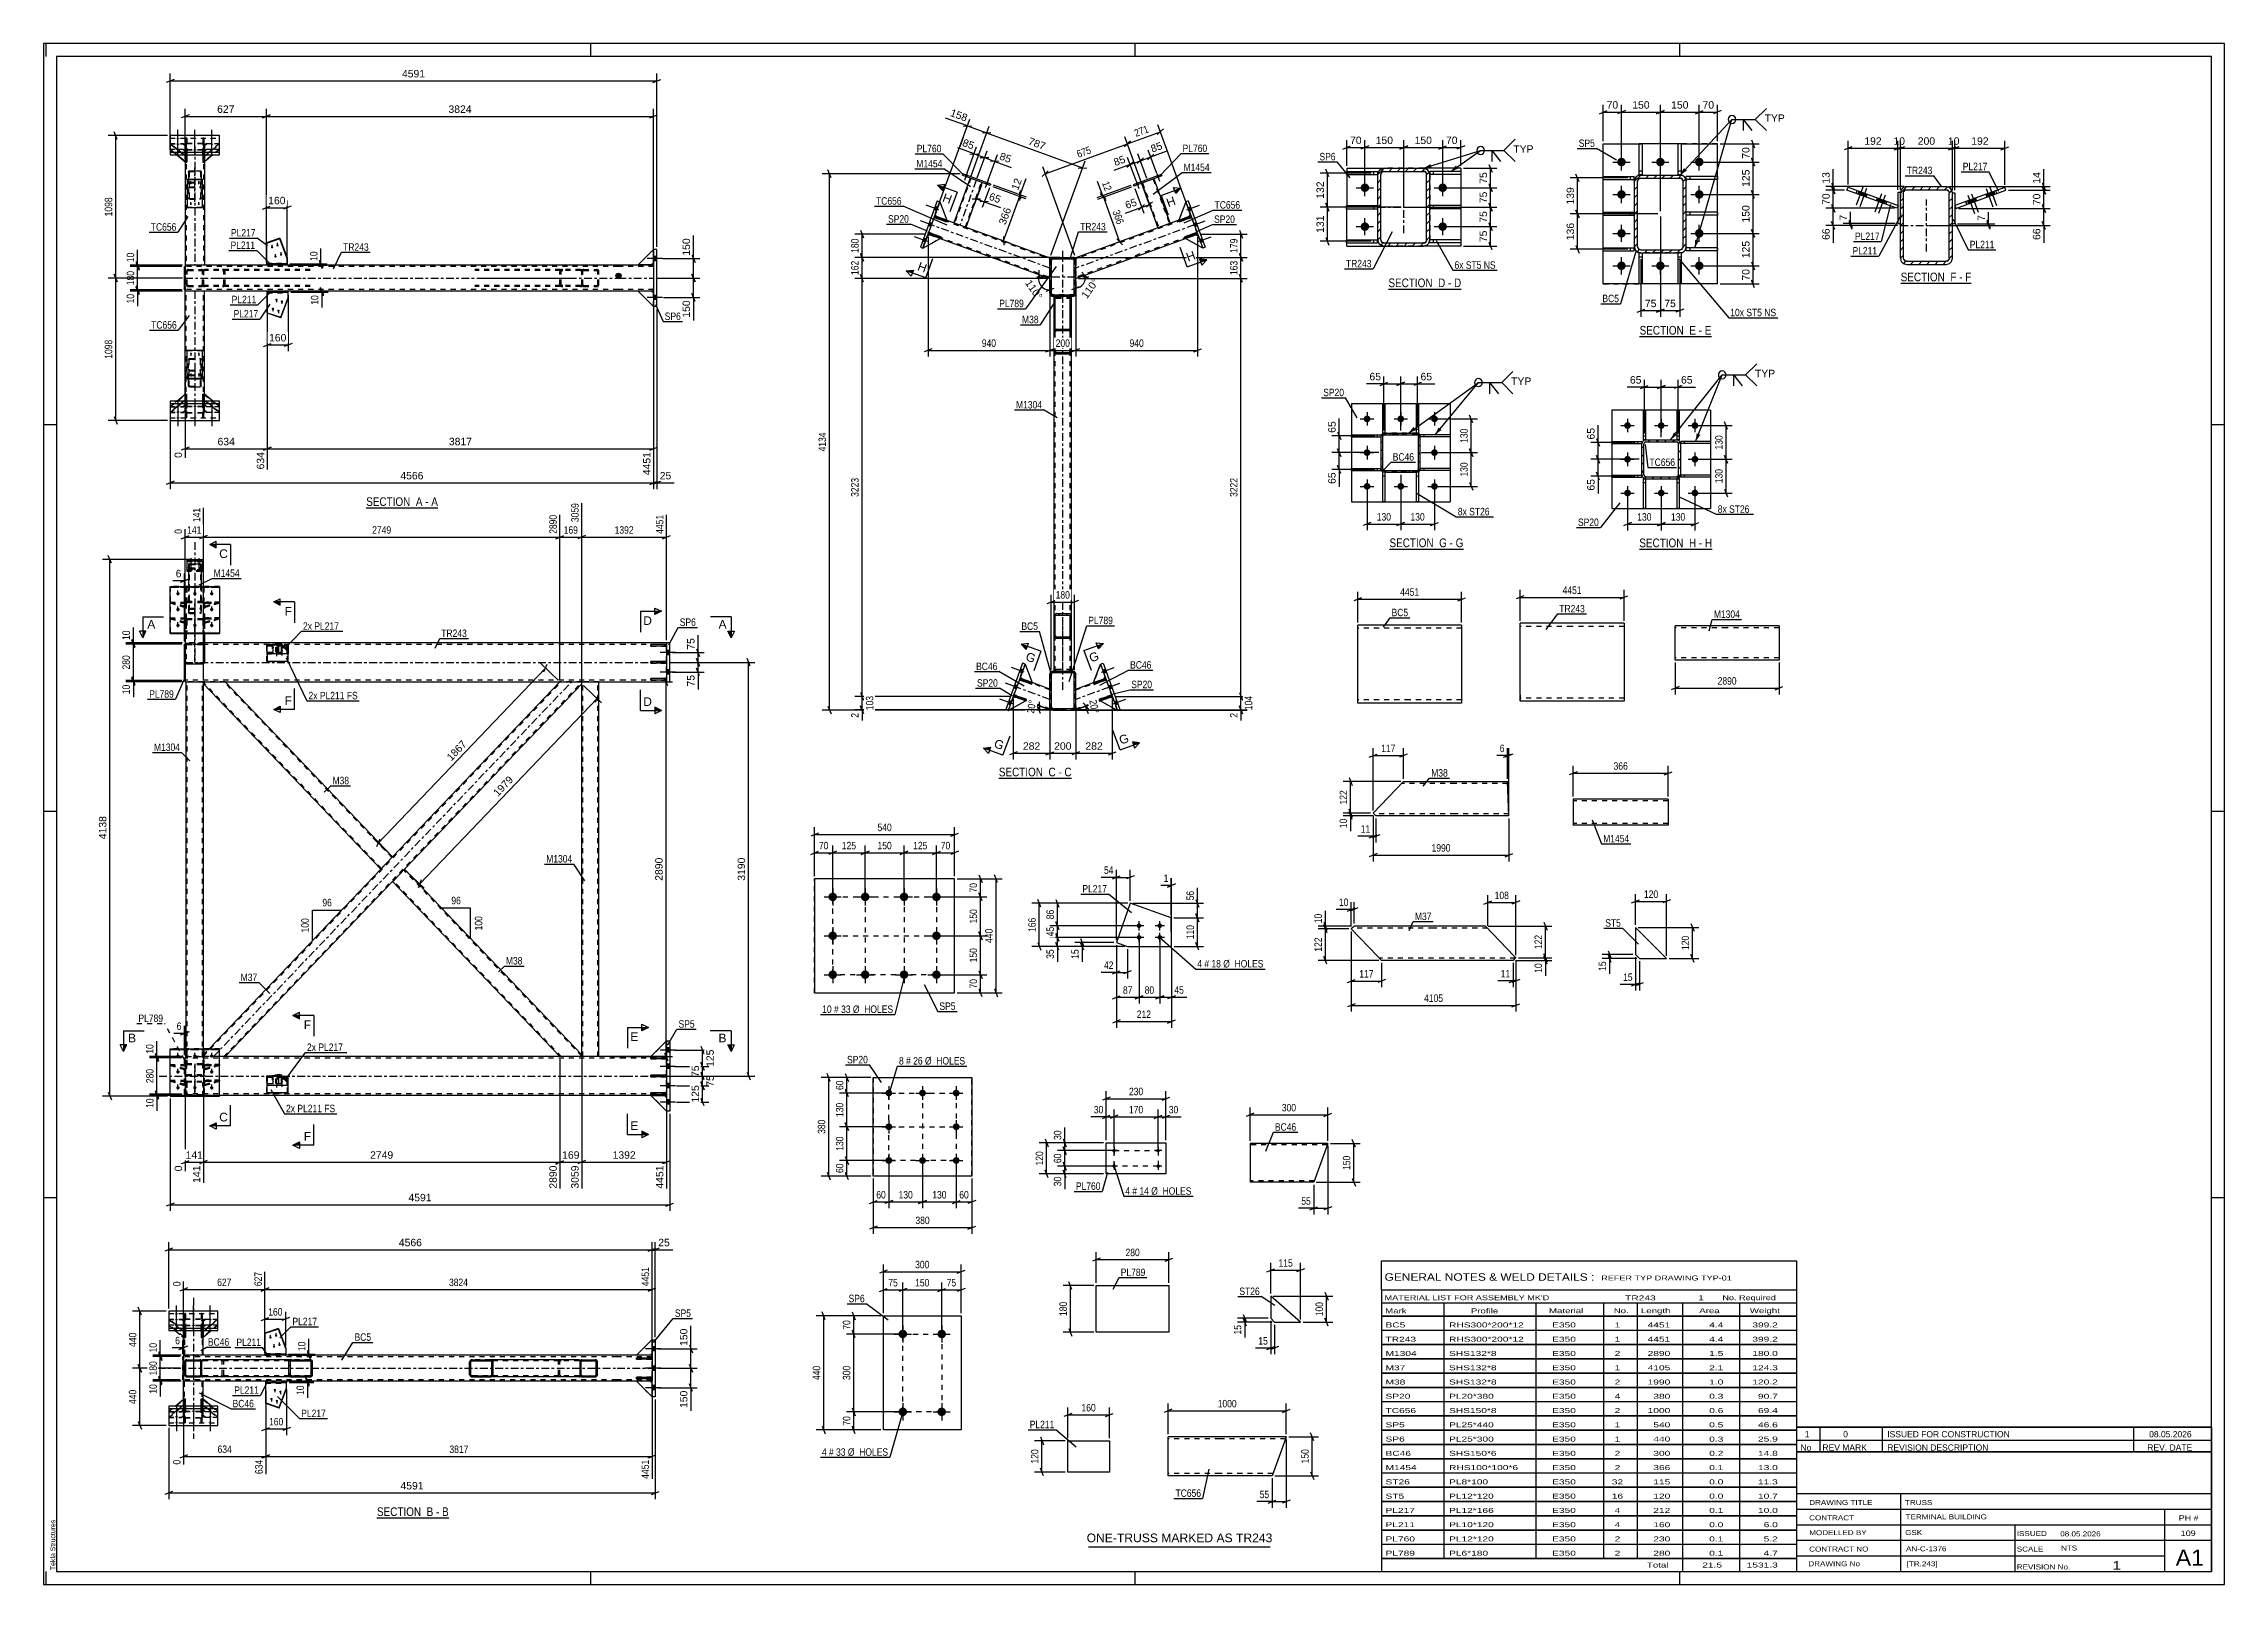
# Model space of a CAD drawing. Header units: millimetres. Extents: x 0 to 841, y 0 to 594.
import ezdxf

# ---------------------------------------------------------------- set-up
doc = ezdxf.new("R2010")
doc.units = ezdxf.units.MM
doc.linetypes.add('DXK_LINE_DOT2', pattern=[3.9198, 1.9599, -1.9599])
doc.linetypes.add('DXK_LINE_DOT3', pattern=[5.9187, 2.979, -0.9799, 0.9799, -0.9799])
doc.styles.add('Arial', font='arial.ttf', dxfattribs={"height": 0.2})
doc.styles.add('Arial Narrow', font='ARIALN.TTF', dxfattribs={"height": 0.2})

# ---------------------------------------------------------------- blocks, each defined once
blk = doc.blocks.new('Unknown-318891679-18 - 2132')
at = {"color": 6, "linetype": 'Continuous'}
blk.add_line((519.03, 399.13), (547.53, 399.13), dxfattribs=at)
at = {"color": 0, "linetype": 'Continuous'}
blk.add_wipeout([(537.14, 399.88), (537.14, 403.38), (519.03, 403.38), (519.03, 399.88)], dxfattribs=at)
blk.add_wipeout([(541.17, 399.88), (541.17, 403.38), (538.19, 403.38), (538.19, 399.88)], dxfattribs=at)
at = {"color": 7, "linetype": 'Continuous', "style": 'Arial Narrow'}
blk.add_text('SECTION ', height=3.34, dxfattribs=at).set_placement((519.03, 399.88))
at = {"color": 0, "linetype": 'Continuous'}
blk.add_wipeout([(543.5, 399.88), (543.5, 403.38), (542.22, 403.38), (542.22, 399.88)], dxfattribs=at)
blk.add_wipeout([(547.53, 399.88), (547.53, 403.38), (544.55, 403.38), (544.55, 399.88)], dxfattribs=at)
at = {"color": 7, "linetype": 'Continuous', "style": 'Arial Narrow'}
for s, p in [('G', (538.19, 399.88)), ('-', (542.22, 399.88)), ('G', (544.55, 399.88))]:
    blk.add_text(s, height=3.34, dxfattribs=at).set_placement(p)
blk = doc.blocks.new('Unknown-318891679-1129')
at = {"color": 5, "linetype": 'Continuous'}
for p, q in [((841, 594), (0, 594)), ((0, 594), (0, 0)), ((1, 589), (1, 594)), ((836, 589), (5, 589)), ((5, 589), (5, 5)), ((211, 589), (211, 594)), ((421, 589), (421, 594)), ((631, 589), (631, 594)), ((836, 5), (836, 589)), ((841, 0), (841, 594)), ((5, 447), (0, 447)), ((841, 447), (836, 447)), ((5, 298), (0, 298)), ((841, 298), (836, 298)), ((5, 149), (0, 149)), ((841, 149), (836, 149)), ((0, 0), (841, 0)), ((1, 0), (1, 5)), ((5, 5), (836, 5)), ((211, 0), (211, 5)), ((421, 0), (421, 5)), ((631, 0), (631, 5))]:
    blk.add_line(p, q, dxfattribs=at)
at = {"color": 174, "linetype": 'Continuous', "style": 'Arial'}
blk.add_text('Tekla Structures', height=1.9102, rotation=90, dxfattribs=at).set_placement((4.5, 5.5))
blk = doc.blocks.new('Unknown-318891679-12 - 5381')
at = {"color": 6, "linetype": 'Continuous'}
blk.add_line((368.37, 310.77), (396.44, 310.77), dxfattribs=at)
at = {"color": 0, "linetype": 'Continuous'}
blk.add_wipeout([(386.48, 311.52), (386.48, 315.02), (368.37, 315.02), (368.37, 311.52)], dxfattribs=at)
blk.add_wipeout([(390.3, 311.52), (390.3, 315.02), (387.53, 315.02), (387.53, 311.52)], dxfattribs=at)
at = {"color": 7, "linetype": 'Continuous', "style": 'Arial Narrow'}
blk.add_text('SECTION ', height=3.34, dxfattribs=at).set_placement((368.37, 311.52))
at = {"color": 0, "linetype": 'Continuous'}
blk.add_wipeout([(392.63, 311.52), (392.63, 315.02), (391.35, 315.02), (391.35, 311.52)], dxfattribs=at)
blk.add_wipeout([(396.44, 311.52), (396.44, 315.02), (393.68, 315.02), (393.68, 311.52)], dxfattribs=at)
at = {"color": 7, "linetype": 'Continuous', "style": 'Arial Narrow'}
for s, p in [('C', (387.53, 311.52)), ('-', (391.35, 311.52)), ('C', (393.68, 311.52))]:
    blk.add_text(s, height=3.34, dxfattribs=at).set_placement(p)
blk = doc.blocks.new('Unknown-318891679-13 - 5033')
at = {"color": 6, "linetype": 'Continuous'}
blk.add_line((615.5, 481.07), (643.15, 481.07), dxfattribs=at)
at = {"color": 0, "linetype": 'Continuous'}
blk.add_wipeout([(633.61, 481.82), (633.61, 485.32), (615.5, 485.32), (615.5, 481.82)], dxfattribs=at)
blk.add_wipeout([(637.22, 481.82), (637.22, 485.32), (634.66, 485.32), (634.66, 481.82)], dxfattribs=at)
at = {"color": 7, "linetype": 'Continuous', "style": 'Arial Narrow'}
blk.add_text('SECTION ', height=3.34, dxfattribs=at).set_placement((615.5, 481.82))
at = {"color": 0, "linetype": 'Continuous'}
blk.add_wipeout([(639.54, 481.82), (639.54, 485.32), (638.27, 485.32), (638.27, 481.82)], dxfattribs=at)
blk.add_wipeout([(643.15, 481.82), (643.15, 485.32), (640.59, 485.32), (640.59, 481.82)], dxfattribs=at)
at = {"color": 7, "linetype": 'Continuous', "style": 'Arial Narrow'}
for s, p in [('E', (634.66, 481.82)), ('-', (638.27, 481.82)), ('E', (640.59, 481.82))]:
    blk.add_text(s, height=3.34, dxfattribs=at).set_placement(p)
blk = doc.blocks.new('Unknown-318891679-14 - 6816')
at = {"color": 6, "linetype": 'Continuous'}
blk.add_line((518.62, 499.36), (546.69, 499.36), dxfattribs=at)
at = {"color": 0, "linetype": 'Continuous'}
blk.add_wipeout([(536.72, 500.11), (536.72, 503.61), (518.62, 503.61), (518.62, 500.11)], dxfattribs=at)
blk.add_wipeout([(540.54, 500.11), (540.54, 503.61), (537.77, 503.61), (537.77, 500.11)], dxfattribs=at)
at = {"color": 7, "linetype": 'Continuous', "style": 'Arial Narrow'}
blk.add_text('SECTION ', height=3.34, dxfattribs=at).set_placement((518.62, 500.11))
at = {"color": 0, "linetype": 'Continuous'}
blk.add_wipeout([(542.87, 500.11), (542.87, 503.61), (541.59, 503.61), (541.59, 500.11)], dxfattribs=at)
blk.add_wipeout([(546.69, 500.11), (546.69, 503.61), (543.92, 503.61), (543.92, 500.11)], dxfattribs=at)
at = {"color": 7, "linetype": 'Continuous', "style": 'Arial Narrow'}
for s, p in [('D', (537.77, 500.11)), ('-', (541.59, 500.11)), ('D', (543.92, 500.11))]:
    blk.add_text(s, height=3.34, dxfattribs=at).set_placement(p)
blk = doc.blocks.new('Unknown-318891679-15 - 7120')
at = {"color": 6, "linetype": 'Continuous'}
blk.add_line((716.17, 501.62), (743.38, 501.62), dxfattribs=at)
at = {"color": 0, "linetype": 'Continuous'}
blk.add_wipeout([(734.28, 502.37), (734.28, 505.87), (716.17, 505.87), (716.17, 502.37)], dxfattribs=at)
blk.add_wipeout([(737.67, 502.37), (737.67, 505.87), (735.33, 505.87), (735.33, 502.37)], dxfattribs=at)
at = {"color": 7, "linetype": 'Continuous', "style": 'Arial Narrow'}
blk.add_text('SECTION ', height=3.34, dxfattribs=at).set_placement((716.17, 502.37))
at = {"color": 0, "linetype": 'Continuous'}
blk.add_wipeout([(739.99, 502.37), (739.99, 505.87), (738.72, 505.87), (738.72, 502.37)], dxfattribs=at)
blk.add_wipeout([(743.38, 502.37), (743.38, 505.87), (741.04, 505.87), (741.04, 502.37)], dxfattribs=at)
at = {"color": 7, "linetype": 'Continuous', "style": 'Arial Narrow'}
for s, p in [('F', (735.33, 502.37)), ('F', (741.04, 502.37)), ('-', (738.72, 502.37))]:
    blk.add_text(s, height=3.34, dxfattribs=at).set_placement(p)
blk = doc.blocks.new('Unknown-318891679-16 - 4635')
at = {"color": 6, "linetype": 'Continuous'}
blk.add_line((124.41, 415.01), (152.06, 415.01), dxfattribs=at)
at = {"color": 0, "linetype": 'Continuous'}
blk.add_wipeout([(142.52, 415.76), (142.52, 419.26), (124.41, 419.26), (124.41, 415.76)], dxfattribs=at)
blk.add_wipeout([(146.13, 415.76), (146.13, 419.26), (143.57, 419.26), (143.57, 415.76)], dxfattribs=at)
at = {"color": 7, "linetype": 'Continuous', "style": 'Arial Narrow'}
blk.add_text('SECTION ', height=3.34, dxfattribs=at).set_placement((124.41, 415.76))
at = {"color": 0, "linetype": 'Continuous'}
blk.add_wipeout([(148.45, 415.76), (148.45, 419.26), (147.18, 419.26), (147.18, 415.76)], dxfattribs=at)
blk.add_wipeout([(152.06, 415.76), (152.06, 419.26), (149.5, 419.26), (149.5, 415.76)], dxfattribs=at)
at = {"color": 7, "linetype": 'Continuous', "style": 'Arial Narrow'}
for s, p in [('A', (143.57, 415.76)), ('-', (147.18, 415.76)), ('A', (149.5, 415.76))]:
    blk.add_text(s, height=3.34, dxfattribs=at).set_placement(p)
blk = doc.blocks.new('Unknown-318891679-17 - 4236')
at = {"color": 6, "linetype": 'Continuous'}
blk.add_line((128.56, 25.6), (156.21, 25.6), dxfattribs=at)
at = {"color": 0, "linetype": 'Continuous'}
blk.add_wipeout([(146.67, 26.35), (146.67, 29.85), (128.56, 29.85), (128.56, 26.35)], dxfattribs=at)
blk.add_wipeout([(150.27, 26.35), (150.27, 29.85), (147.72, 29.85), (147.72, 26.35)], dxfattribs=at)
at = {"color": 7, "linetype": 'Continuous', "style": 'Arial Narrow'}
blk.add_text('SECTION ', height=3.34, dxfattribs=at).set_placement((128.56, 26.35))
at = {"color": 0, "linetype": 'Continuous'}
blk.add_wipeout([(152.6, 26.35), (152.6, 29.85), (151.32, 29.85), (151.32, 26.35)], dxfattribs=at)
blk.add_wipeout([(156.21, 26.35), (156.21, 29.85), (153.65, 29.85), (153.65, 26.35)], dxfattribs=at)
at = {"color": 7, "linetype": 'Continuous', "style": 'Arial Narrow'}
for s, p in [('B', (147.72, 26.35)), ('-', (151.32, 26.35)), ('B', (153.65, 26.35))]:
    blk.add_text(s, height=3.34, dxfattribs=at).set_placement(p)
blk = doc.blocks.new('Unknown-318891679-60 - 1904')
at = {"color": 6, "linetype": 'Continuous'}
blk.add_line((615.38, 399.1), (643.45, 399.1), dxfattribs=at)
at = {"color": 0, "linetype": 'Continuous'}
blk.add_wipeout([(633.49, 399.85), (633.49, 403.35), (615.38, 403.35), (615.38, 399.85)], dxfattribs=at)
blk.add_wipeout([(637.31, 399.85), (637.31, 403.35), (634.54, 403.35), (634.54, 399.85)], dxfattribs=at)
at = {"color": 7, "linetype": 'Continuous', "style": 'Arial Narrow'}
blk.add_text('SECTION ', height=3.34, dxfattribs=at).set_placement((615.38, 399.85))
at = {"color": 0, "linetype": 'Continuous'}
blk.add_wipeout([(639.63, 399.85), (639.63, 403.35), (638.36, 403.35), (638.36, 399.85)], dxfattribs=at)
blk.add_wipeout([(643.45, 399.85), (643.45, 403.35), (640.68, 403.35), (640.68, 399.85)], dxfattribs=at)
at = {"color": 7, "linetype": 'Continuous', "style": 'Arial Narrow'}
for s, p in [('H', (634.54, 399.85)), ('-', (638.36, 399.85)), ('H', (640.68, 399.85))]:
    blk.add_text(s, height=3.34, dxfattribs=at).set_placement(p)
blk = doc.blocks.new('Part-318891679-2242 - 2132')
at = {"color": 2, "linetype": 'Continuous'}
for p, q in [((516.47, 417.32), (516.47, 428.82)), ((517.07, 428.82), (516.47, 428.82)), ((517.27, 428.82), (517.27, 417.32)), ((517.27, 417.32), (516.47, 417.32))]:
    blk.add_line(p, q, dxfattribs=at)
at = {"color": 7, "linetype": 'DXK_LINE_DOT2'}
for p, q in [((516.47, 427.32), (517.27, 427.32)), ((517.27, 428.82), (517.07, 428.82))]:
    blk.add_line(p, q, dxfattribs=at)
blk = doc.blocks.new('Part-318891679-2154 - 2132')
at = {"linetype": 'Continuous'}
h = blk.add_hatch(dxfattribs=at)
h.set_pattern_fill('', scale=0.7, style=0, pattern_type=0)
h.set_pattern_definition([(45, (529.6701, 428.8222), (-1.57154, 1.57154), [])])
h.paths.add_polyline_path([(517.07, 428.82), (529.67, 428.82), (530.13, 428.91), (530.52, 429.17), (530.78, 429.56), (530.87, 430.02), (530.87, 442.62), (530.78, 443.08), (530.52, 443.47), (530.13, 443.73), (529.67, 443.82), (517.07, 443.82), (516.61, 443.73), (516.22, 443.47), (515.96, 443.08), (515.87, 442.62), (515.87, 430.02), (515.96, 429.56), (516.22, 429.17), (516.61, 428.91)])
h.paths.add_polyline_path([(516.52, 429.79), (516.47, 430.02), (516.47, 442.62), (516.52, 442.85), (516.65, 443.05), (516.84, 443.18), (517.07, 443.22), (529.67, 443.22), (529.9, 443.18), (530.09, 443.05), (530.22, 442.85), (530.27, 442.62), (530.27, 430.02), (530.22, 429.79), (530.09, 429.6), (529.9, 429.47), (529.67, 429.42), (517.07, 429.42), (516.84, 429.47), (516.65, 429.6)])
at = {"color": 7, "linetype": 'DXK_LINE_DOT2'}
for p, q in [((515.87, 442.62), (515.96, 443.08)), ((515.87, 430.02), (515.87, 442.62)), ((516.52, 442.85), (516.47, 442.62)), ((516.47, 430.02), (516.47, 442.62)), ((516.65, 443.05), (516.52, 442.85)), ((516.61, 443.73), (517.07, 443.82)), ((516.84, 443.18), (516.65, 443.05)), ((517.07, 443.22), (516.84, 443.18)), ((529.67, 443.82), (517.07, 443.82)), ((529.67, 443.22), (517.07, 443.22)), ((529.67, 443.82), (530.13, 443.73)), ((529.9, 443.18), (529.67, 443.22)), ((530.09, 443.05), (529.9, 443.18)), ((530.22, 442.85), (530.09, 443.05)), ((530.27, 442.62), (530.22, 442.85)), ((530.27, 430.02), (530.27, 442.62)), ((530.78, 443.08), (530.87, 442.62)), ((530.87, 430.02), (530.87, 442.62)), ((515.96, 429.56), (515.87, 430.02)), ((516.47, 430.02), (516.52, 429.79)), ((516.52, 429.79), (516.65, 429.6)), ((517.07, 428.82), (516.61, 428.91)), ((516.65, 429.6), (516.84, 429.47)), ((516.84, 429.47), (517.07, 429.42)), ((517.07, 429.42), (529.67, 429.42)), ((529.67, 429.42), (529.9, 429.47)), ((530.13, 428.91), (529.67, 428.82)), ((529.9, 429.47), (530.09, 429.6)), ((530.09, 429.6), (530.22, 429.79)), ((530.22, 429.79), (530.27, 430.02)), ((530.87, 430.02), (530.78, 429.56)), ((529.67, 428.82), (517.07, 428.82))]:
    blk.add_line(p, q, dxfattribs=at)
at = {"color": 2, "linetype": 'Continuous'}
for p, q in [((515.96, 443.08), (515.87, 442.62)), ((515.87, 430.02), (515.87, 442.62)), ((516.47, 442.62), (516.52, 442.85)), ((516.47, 430.02), (516.47, 442.62)), ((516.52, 442.85), (516.65, 443.05)), ((517.07, 443.82), (516.61, 443.73)), ((516.65, 443.05), (516.84, 443.18)), ((516.84, 443.18), (517.07, 443.22)), ((517.07, 443.82), (529.67, 443.82)), ((517.07, 443.22), (529.67, 443.22)), ((530.13, 443.73), (529.67, 443.82)), ((529.67, 443.22), (529.9, 443.18)), ((529.9, 443.18), (530.09, 443.05)), ((530.09, 443.05), (530.22, 442.85)), ((530.22, 442.85), (530.27, 442.62)), ((530.27, 430.02), (530.27, 442.62)), ((530.87, 442.62), (530.78, 443.08)), ((530.87, 430.02), (530.87, 442.62)), ((515.87, 430.02), (515.96, 429.56)), ((516.52, 429.79), (516.47, 430.02)), ((516.65, 429.6), (516.52, 429.79)), ((516.61, 428.91), (517.07, 428.82)), ((516.84, 429.47), (516.65, 429.6)), ((517.07, 429.42), (516.84, 429.47)), ((517.07, 429.42), (529.67, 429.42)), ((529.9, 429.47), (529.67, 429.42)), ((529.67, 428.82), (530.13, 428.91)), ((530.09, 429.6), (529.9, 429.47)), ((530.22, 429.79), (530.09, 429.6)), ((530.27, 430.02), (530.22, 429.79)), ((530.78, 429.56), (530.87, 430.02)), ((517.07, 428.82), (529.67, 428.82))]:
    blk.add_line(p, q, dxfattribs=at)
at = {"color": 7, "linetype": 'DXK_LINE_DOT3'}
blk.add_line((523.37, 436.32), (523.37, 436.32), dxfattribs=at)
at = {"color": 7, "linetype": 'DXK_LINE_DOT2'}
for centre, start, end in [((517.07, 442.62), 112.5, 157.5), ((529.67, 442.62), 22.5, 67.5), ((517.07, 430.02), 202.5, 247.5), ((529.67, 430.02), 292.5, 337.5)]:
    blk.add_arc(centre, 1.2, start, end, dxfattribs=at)
at = {"color": 2, "linetype": 'Continuous'}
for centre, start, end in [((517.07, 442.62), 112.5, 157.5), ((529.67, 442.62), 22.5, 67.5), ((517.07, 430.02), 202.5, 247.5), ((529.67, 430.02), 292.5, 337.5)]:
    blk.add_arc(centre, 1.2, start, end, dxfattribs=at)
blk = doc.blocks.new('Part-318891679-2247 - 2132')
at = {"color": 2, "linetype": 'Continuous'}
for p, q in [((529.47, 443.82), (529.47, 455.32)), ((529.47, 455.32), (530.27, 455.32)), ((530.27, 455.32), (530.27, 443.82)), ((530.27, 443.82), (529.67, 443.82))]:
    blk.add_line(p, q, dxfattribs=at)
at = {"color": 7, "linetype": 'DXK_LINE_DOT2'}
for p, q in [((529.47, 445.32), (530.27, 445.32)), ((529.67, 443.82), (529.47, 443.82))]:
    blk.add_line(p, q, dxfattribs=at)
blk = doc.blocks.new('Part-318891679-2171 - 2132')
at = {"color": 2, "linetype": 'Continuous'}
for p, q in [((504.37, 455.32), (542.37, 455.32)), ((504.37, 455.32), (504.37, 417.32)), ((542.37, 455.32), (542.37, 417.32)), ((504.37, 417.32), (542.37, 417.32))]:
    blk.add_line(p, q, dxfattribs=at)
blk = doc.blocks.new('Part-318891679-2237 - 2132')
at = {"color": 2, "linetype": 'Continuous'}
for p, q in [((529.47, 417.32), (529.47, 428.82)), ((530.27, 428.82), (529.67, 428.82)), ((530.27, 428.82), (530.27, 417.32)), ((530.27, 417.32), (529.47, 417.32))]:
    blk.add_line(p, q, dxfattribs=at)
at = {"color": 7, "linetype": 'DXK_LINE_DOT2'}
for p, q in [((529.67, 428.82), (529.47, 428.82)), ((529.47, 427.32), (530.27, 427.32))]:
    blk.add_line(p, q, dxfattribs=at)
blk = doc.blocks.new('Part-318891679-2252 - 2132')
at = {"color": 2, "linetype": 'Continuous'}
for p, q in [((516.47, 443.82), (516.47, 455.32)), ((516.47, 455.32), (517.27, 455.32)), ((517.27, 455.32), (517.27, 443.82)), ((517.07, 443.82), (516.47, 443.82))]:
    blk.add_line(p, q, dxfattribs=at)
at = {"color": 7, "linetype": 'DXK_LINE_DOT2'}
for p, q in [((516.47, 445.32), (517.27, 445.32)), ((517.27, 443.82), (517.07, 443.82))]:
    blk.add_line(p, q, dxfattribs=at)
blk = doc.blocks.new('Part-318891679-2257 - 2132')
at = {"color": 2, "linetype": 'Continuous'}
for p, q in [((542.37, 430.22), (530.87, 430.22)), ((530.87, 429.42), (530.87, 430.02)), ((542.37, 429.42), (530.87, 429.42)), ((542.37, 430.22), (542.37, 429.42))]:
    blk.add_line(p, q, dxfattribs=at)
at = {"color": 7, "linetype": 'DXK_LINE_DOT2'}
for p, q in [((530.87, 430.02), (530.87, 430.22)), ((532.37, 429.42), (532.37, 430.22))]:
    blk.add_line(p, q, dxfattribs=at)
blk = doc.blocks.new('Part-318891679-2262 - 2132')
at = {"color": 2, "linetype": 'Continuous'}
for p, q in [((542.37, 443.22), (530.87, 443.22)), ((530.87, 442.62), (530.87, 443.22)), ((542.37, 442.42), (530.87, 442.42)), ((542.37, 443.22), (542.37, 442.42))]:
    blk.add_line(p, q, dxfattribs=at)
at = {"color": 7, "linetype": 'DXK_LINE_DOT2'}
for p, q in [((530.87, 442.42), (530.87, 442.62)), ((532.37, 442.42), (532.37, 443.22))]:
    blk.add_line(p, q, dxfattribs=at)
blk = doc.blocks.new('Part-318891679-2267 - 2132')
at = {"color": 2, "linetype": 'Continuous'}
for p, q in [((504.37, 429.42), (504.37, 430.22)), ((504.37, 430.22), (515.87, 430.22)), ((504.37, 429.42), (515.87, 429.42)), ((515.87, 429.42), (515.87, 430.02))]:
    blk.add_line(p, q, dxfattribs=at)
at = {"color": 7, "linetype": 'DXK_LINE_DOT2'}
for p, q in [((514.37, 429.42), (514.37, 430.22)), ((515.87, 430.02), (515.87, 430.22))]:
    blk.add_line(p, q, dxfattribs=at)
blk = doc.blocks.new('Part-318891679-2272 - 2132')
at = {"color": 2, "linetype": 'Continuous'}
for p, q in [((504.37, 442.42), (504.37, 443.22)), ((504.37, 443.22), (515.87, 443.22)), ((504.37, 442.42), (515.87, 442.42)), ((515.87, 443.22), (515.87, 442.62))]:
    blk.add_line(p, q, dxfattribs=at)
at = {"color": 7, "linetype": 'DXK_LINE_DOT2'}
for p, q in [((514.37, 442.42), (514.37, 443.22)), ((515.87, 442.42), (515.87, 442.62))]:
    blk.add_line(p, q, dxfattribs=at)
blk = doc.blocks.new('Bolt-318891679-2277 - 2132')
at = {"linetype": 'Continuous'}
for points in [[(511.67, 449.32, -1), (509.07, 449.32, -1)], [(524.67, 449.32, -1), (522.07, 449.32, -1)], [(537.67, 449.32, -1), (535.07, 449.32, -1)], [(511.67, 436.32, -1), (509.07, 436.32, -1)], [(537.67, 436.32, -1), (535.07, 436.32, -1)], [(511.67, 423.32, -1), (509.07, 423.32, -1)], [(524.67, 423.32, -1), (522.07, 423.32, -1)], [(537.67, 423.32, -1), (535.07, 423.32, -1)]]:
    blk.add_hatch(color=1, dxfattribs=at).paths.add_polyline_path(points)
at = {"color": 1, "linetype": 'Continuous'}
for p, q in [((507.77, 449.32), (512.97, 449.32)), ((510.37, 451.92), (510.37, 446.72)), ((520.77, 449.32), (525.97, 449.32)), ((523.37, 451.92), (523.37, 446.72)), ((533.77, 449.32), (538.97, 449.32)), ((536.37, 451.92), (536.37, 446.72)), ((510.37, 438.92), (510.37, 433.72)), ((536.37, 438.92), (536.37, 433.72)), ((507.77, 436.32), (512.97, 436.32)), ((533.77, 436.32), (538.97, 436.32)), ((507.77, 423.32), (512.97, 423.32)), ((510.37, 425.92), (510.37, 420.72)), ((520.77, 423.32), (525.97, 423.32)), ((523.37, 425.92), (523.37, 420.72)), ((533.77, 423.32), (538.97, 423.32)), ((536.37, 425.92), (536.37, 420.72))]:
    blk.add_line(p, q, dxfattribs=at)
blk = doc.blocks.new('Part-318891679-6122 - 6027')
at = {"color": 7, "linetype": 'DXK_LINE_DOT2'}
for p, q in [((61.37, 371.68), (61.37, 366.53)), ((61.37, 371.68), (61.77, 371.68)), ((61.37, 371.23), (61.77, 371.23)), ((61.77, 370.22), (61.37, 370.22)), ((61.77, 371.68), (61.77, 366.53)), ((61.37, 366.53), (61.77, 366.53))]:
    blk.add_line(p, q, dxfattribs=at)
blk = doc.blocks.new('Part-318891679-6058 - 6027')
at = {"color": 7, "linetype": 'DXK_LINE_DOT2'}
for p, q in [((91.12, 196.55), (85.94, 195.91)), ((91.12, 195.99), (85.94, 195.34)), ((85.94, 195.91), (85.94, 192.47)), ((93.96, 193.81), (91.12, 196.55)), ((91.12, 196.55), (91.12, 195.99)), ((91.12, 195.99), (93.96, 193.25)), ((93.96, 192.47), (93.96, 193.81)), ((85.94, 193.04), (93.96, 193.04)), ((85.94, 192.47), (93.96, 192.47))]:
    blk.add_line(p, q, dxfattribs=at)
blk = doc.blocks.new('Part-318891679-6148 - 6027')
at = {"color": 7, "linetype": 'DXK_LINE_DOT2'}
for p, q in [((54.57, 370.91), (48.82, 372.62)), ((48.82, 372.62), (53.82, 372.62)), ((48.82, 372.62), (48.82, 372.25)), ((48.82, 372.25), (54.57, 370.54)), ((48.82, 372.25), (53.82, 372.25)), ((53.82, 372.62), (54.57, 372.36)), ((53.82, 372.62), (53.82, 372.25)), ((53.82, 372.25), (54.57, 371.99)), ((54.57, 372.36), (54.57, 370.54))]:
    blk.add_line(p, q, dxfattribs=at)
blk = doc.blocks.new('Part-318891679-6097 - 6027')
at = {"color": 7, "linetype": 'DXK_LINE_DOT2'}
for p, q in [((85.94, 195.52), (85.94, 189.52)), ((85.94, 195.52), (93.96, 195.52)), ((93.96, 195.52), (93.96, 189.52)), ((85.94, 189.52), (93.96, 189.52))]:
    blk.add_line(p, q, dxfattribs=at)
blk = doc.blocks.new('Part-318891679-6102 - 6027')
at = {"color": 7, "linetype": 'DXK_LINE_DOT2'}
for p, q in [((54.27, 188.96), (54.27, 202.96)), ((54.27, 202.96), (54.57, 202.96)), ((54.57, 188.96), (54.57, 202.96)), ((54.27, 188.96), (54.57, 188.96))]:
    blk.add_line(p, q, dxfattribs=at)
blk = doc.blocks.new('Part-318891679-6247 - 6027')
at = {"color": 7, "linetype": 'DXK_LINE_DOT2'}
for p, q in [((55.32, 390.69), (55.32, 394.93)), ((55.32, 394.93), (61.32, 394.93)), ((55.32, 394.37), (61.32, 394.37)), ((61.32, 390.99), (55.32, 390.99)), ((60.82, 390.43), (55.82, 390.43)), ((61.32, 394.93), (61.32, 390.69))]:
    blk.add_line(p, q, dxfattribs=at)
at = {"color": 2, "linetype": 'Continuous'}
for p, q in [((55.32, 390.43), (55.32, 390.69)), ((55.82, 390.43), (55.32, 390.43)), ((61.32, 390.43), (60.82, 390.43)), ((61.32, 390.69), (61.32, 390.43))]:
    blk.add_line(p, q, dxfattribs=at)
blk = doc.blocks.new('Part-318891679-6123 - 6027')
at = {"color": 7, "linetype": 'DXK_LINE_DOT2'}
for p, q in [((54.87, 371.68), (54.87, 366.53)), ((54.87, 371.68), (55.27, 371.68)), ((54.87, 371.23), (55.27, 371.23)), ((54.87, 370.22), (55.27, 370.22)), ((55.27, 371.68), (55.27, 366.53)), ((55.27, 366.53), (54.87, 366.53))]:
    blk.add_line(p, q, dxfattribs=at)
blk = doc.blocks.new('Bolt-318891679-6059 - 6027')
at = {"linetype": 'Continuous'}
for points in [[(240.22, 206.79), (240.22, 205.14), (241.47, 205.14), (241.47, 206.79)], [(240.22, 206.79), (240.22, 205.14), (241.47, 205.14), (241.47, 206.79)], [(240.22, 206.79), (240.22, 205.14), (241.47, 205.14), (241.47, 206.79)], [(240.22, 200.54), (240.22, 198.89), (241.47, 198.89), (241.47, 200.54)], [(240.22, 200.54), (240.22, 198.89), (241.47, 198.89), (241.47, 200.54)], [(240.22, 193.04), (240.22, 191.39), (241.47, 191.39), (241.47, 193.04)], [(240.22, 193.04), (240.22, 191.39), (241.47, 191.39), (241.47, 193.04)], [(240.22, 186.79), (240.22, 185.14), (241.47, 185.14), (241.47, 186.79)], [(240.22, 186.79), (240.22, 185.14), (241.47, 185.14), (241.47, 186.79)], [(240.22, 186.79), (240.22, 185.14), (241.47, 185.14), (241.47, 186.79)]]:
    blk.add_hatch(color=1, dxfattribs=at).paths.add_polyline_path(points)
at = {"color": 1, "linetype": 'Continuous'}
for p, q in [((243.67, 205.96), (237.72, 205.96)), ((243.67, 205.96), (237.72, 205.96)), ((243.67, 205.96), (237.72, 205.96)), ((241.47, 206.79), (240.22, 206.79)), ((241.47, 206.79), (240.22, 206.79)), ((241.47, 206.79), (240.22, 206.79)), ((241.47, 205.14), (240.22, 205.14)), ((241.47, 205.14), (240.22, 205.14)), ((241.47, 205.14), (240.22, 205.14)), ((243.67, 199.71), (237.72, 199.71)), ((243.67, 199.71), (237.72, 199.71)), ((241.47, 200.54), (240.22, 200.54)), ((241.47, 200.54), (240.22, 200.54)), ((241.47, 198.89), (240.22, 198.89)), ((241.47, 198.89), (240.22, 198.89)), ((243.67, 192.21), (237.72, 192.21)), ((243.67, 192.21), (237.72, 192.21)), ((243.67, 185.96), (237.72, 185.96)), ((243.67, 185.96), (237.72, 185.96)), ((243.67, 185.96), (237.72, 185.96)), ((241.47, 193.04), (240.22, 193.04)), ((241.47, 193.04), (240.22, 193.04)), ((241.47, 191.39), (240.22, 191.39)), ((241.47, 191.39), (240.22, 191.39)), ((241.47, 186.79), (240.22, 186.79)), ((241.47, 186.79), (240.22, 186.79)), ((241.47, 186.79), (240.22, 186.79)), ((241.47, 185.14), (240.22, 185.14)), ((241.47, 185.14), (240.22, 185.14)), ((241.47, 185.14), (240.22, 185.14))]:
    blk.add_line(p, q, dxfattribs=at)
blk = doc.blocks.new('Part-318891679-6107 - 6027')
at = {"color": 2, "linetype": 'Continuous'}
for p, q in [((86.26, 195.94), (91.44, 196.58)), ((91.44, 196.01), (86.26, 195.37)), ((86.26, 192.5), (86.26, 195.94)), ((91.44, 196.58), (94.28, 193.84)), ((91.44, 196.58), (91.44, 196.01)), ((91.44, 196.01), (94.28, 193.27)), ((94.28, 192.5), (94.28, 193.84)), ((86.26, 192.5), (94.28, 192.5))]:
    blk.add_line(p, q, dxfattribs=at)
at = {"color": 7, "linetype": 'DXK_LINE_DOT2'}
blk.add_line((86.26, 193.07), (94.28, 193.07), dxfattribs=at)
blk = doc.blocks.new('Part-318891679-6261 - 6027')
at = {"color": 7, "linetype": 'DXK_LINE_DOT2'}
for p, q in [((61.37, 206.17), (61.37, 199.05)), ((61.77, 206.17), (61.37, 206.17)), ((61.77, 199.05), (61.77, 206.17)), ((61.37, 201.47), (61.77, 201.47)), ((61.37, 200.51), (61.77, 200.51)), ((61.37, 199.05), (61.77, 199.05))]:
    blk.add_line(p, q, dxfattribs=at)
blk = doc.blocks.new('Part-318891679-6160 - 6027')
at = {"color": 7, "linetype": 'DXK_LINE_DOT2'}
for p, q in [((54.57, 378.23), (54.63, 378.52)), ((54.63, 378.52), (54.81, 378.76)), ((54.81, 378.76), (55.07, 378.92)), ((55.09, 378.49), (55, 378.37)), ((55.07, 378.92), (55.37, 378.98)), ((55.22, 378.58), (55.09, 378.49)), ((55.37, 378.6), (55.22, 378.58)), ((61.27, 378.98), (55.37, 378.98)), ((55.37, 378.6), (61.27, 378.6)), ((61.27, 378.98), (61.58, 378.92)), ((61.43, 378.58), (61.27, 378.6)), ((61.56, 378.49), (61.43, 378.58)), ((61.64, 378.37), (61.56, 378.49)), ((61.58, 378.92), (61.84, 378.76)), ((61.84, 378.76), (62.01, 378.52)), ((62.01, 378.52), (62.07, 378.23)), ((54.57, 378.23), (54.57, 355.68)), ((54.63, 372.4), (54.57, 372.68)), ((54.81, 372.15), (54.63, 372.4)), ((55.07, 371.99), (54.81, 372.15)), ((55, 378.37), (54.97, 378.23)), ((54.97, 378.23), (54.97, 355.68)), ((54.97, 372.68), (55, 372.54)), ((55, 372.54), (55.09, 372.42)), ((55.37, 371.93), (55.07, 371.99)), ((55.09, 372.42), (55.22, 372.34)), ((55.22, 372.34), (55.37, 372.31)), ((55.37, 372.31), (61.27, 372.31)), ((55.37, 371.93), (61.27, 371.93)), ((61.27, 372.31), (61.43, 372.34)), ((61.58, 371.99), (61.27, 371.93)), ((61.43, 372.34), (61.56, 372.42)), ((61.56, 372.42), (61.64, 372.54)), ((61.84, 372.15), (61.58, 371.99)), ((61.67, 378.23), (61.64, 378.37)), ((61.64, 372.54), (61.67, 372.68)), ((61.67, 378.23), (61.67, 355.68)), ((62.01, 372.4), (61.84, 372.15)), ((62.07, 372.68), (62.01, 372.4)), ((62.07, 378.23), (62.07, 355.68)), ((54.62, 362.22), (54.57, 361.96)), ((54.63, 362.29), (54.62, 362.22)), ((54.97, 361.96), (55, 362.13)), ((55.37, 362.81), (55.07, 362.75)), ((55.22, 362.36), (55.37, 362.39)), ((55.37, 362.81), (61.27, 362.81)), ((55.37, 362.39), (61.27, 362.39)), ((61.58, 362.75), (61.27, 362.81)), ((61.27, 362.39), (61.43, 362.36)), ((61.64, 362.13), (61.67, 361.96)), ((62.03, 362.22), (62.01, 362.29)), ((62.07, 361.96), (62.03, 362.22)), ((54.57, 355.68), (54.63, 355.36)), ((55, 355.52), (54.97, 355.68)), ((55.07, 354.9), (55.37, 354.83)), ((55.37, 355.26), (55.22, 355.29)), ((55.37, 355.26), (61.27, 355.26)), ((55.37, 354.83), (61.27, 354.83)), ((61.43, 355.29), (61.27, 355.26)), ((61.27, 354.83), (61.58, 354.9)), ((61.67, 355.68), (61.64, 355.52)), ((62.01, 355.36), (62.07, 355.68))]:
    blk.add_line(p, q, dxfattribs=at)
at = {"color": 7, "linetype": 'DXK_LINE_DOT3'}
blk.add_line((58.32, 378.88), (58.32, 355.4), dxfattribs=at)
at = {"color": 7, "linetype": 'DXK_LINE_DOT2'}
for centre, radius, start, end in [((55.41, 362), 0.827, 114.31956, 159.24132), ((55.39, 361.98), 0.414, 114.31956, 159.24132), ((61.26, 361.98), 0.414, 20.75868, 65.68044), ((61.24, 362), 0.827, 20.75868, 65.68044), ((55.41, 355.65), 0.827, 200.75868, 245.68044), ((55.39, 355.67), 0.414, 200.75868, 245.68044), ((61.26, 355.67), 0.414, 294.31956, 339.24132), ((61.24, 355.65), 0.827, 294.31956, 339.24132)]:
    blk.add_arc(centre, radius, start, end, dxfattribs=at)
blk = doc.blocks.new('Bolt-318891679-6060 - 6027')
at = {"color": 1, "linetype": 'DXK_LINE_DOT2'}
for p, q in [((51.82, 203.06), (51.82, 204.86)), ((58.32, 203.06), (58.32, 204.86)), ((64.82, 203.06), (64.82, 204.86)), ((51.82, 196.95), (51.82, 198.75)), ((64.82, 196.95), (64.82, 198.75)), ((51.82, 190.85), (51.82, 192.64)), ((58.32, 190.85), (58.32, 192.64)), ((64.82, 190.85), (64.82, 192.64))]:
    blk.add_line(p, q, dxfattribs=at)
blk = doc.blocks.new('Part-318891679-6153 - 6027')
at = {"color": 7, "linetype": 'DXK_LINE_DOT2'}
for p, q in [((62.82, 194.34), (62.07, 194.09)), ((62.07, 192.63), (67.82, 194.34)), ((62.07, 194.09), (62.07, 192.26)), ((62.82, 193.97), (62.07, 193.71)), ((67.82, 193.97), (62.07, 192.26)), ((67.82, 194.34), (62.82, 194.34)), ((62.82, 194.34), (62.82, 193.97)), ((62.82, 193.97), (67.82, 193.97)), ((67.82, 194.34), (67.82, 193.97))]:
    blk.add_line(p, q, dxfattribs=at)
blk = doc.blocks.new('Part-318891679-6124 - 6027')
at = {"color": 7, "linetype": 'DXK_LINE_DOT2'}
for p, q in [((61.37, 384.38), (61.37, 377.27)), ((61.77, 384.38), (61.37, 384.38)), ((61.37, 379.69), (61.77, 379.69)), ((61.37, 378.72), (61.77, 378.72)), ((61.77, 384.38), (61.77, 377.27)), ((61.77, 377.27), (61.37, 377.27))]:
    blk.add_line(p, q, dxfattribs=at)
blk = doc.blocks.new('Part-318891679-6125 - 6027')
at = {"color": 7, "linetype": 'DXK_LINE_DOT2'}
for p, q in [((54.87, 384.38), (54.87, 377.27)), ((55.27, 384.38), (54.87, 384.38)), ((54.87, 379.69), (55.27, 379.69)), ((54.87, 378.72), (55.27, 378.72)), ((55.27, 384.38), (55.27, 377.27)), ((55.27, 377.27), (54.87, 377.27))]:
    blk.add_line(p, q, dxfattribs=at)
blk = doc.blocks.new('Bolt-318891679-6061 - 6027')
at = {"linetype": 'Continuous'}
for points in [[(51.82, 203.08), (51.69, 203.09), (51.56, 203.13), (51.44, 203.19), (51.34, 203.28), (51.26, 203.38), (51.21, 203.5), (51.18, 203.62), (51.18, 203.75), (51.21, 203.88), (51.26, 203.99), (51.34, 204.1), (51.44, 204.18), (51.56, 204.25), (51.69, 204.29), (51.82, 204.3), (51.96, 204.29), (52.09, 204.25), (52.21, 204.18), (52.31, 204.1), (52.39, 203.99), (52.44, 203.88), (52.47, 203.75), (52.47, 203.62), (52.44, 203.5), (52.39, 203.38), (52.31, 203.28), (52.21, 203.19), (52.09, 203.13), (51.96, 203.09)], [(58.32, 203.08), (58.19, 203.09), (58.06, 203.13), (57.94, 203.19), (57.84, 203.28), (57.76, 203.38), (57.71, 203.5), (57.68, 203.62), (57.68, 203.75), (57.71, 203.88), (57.76, 203.99), (57.84, 204.1), (57.94, 204.18), (58.06, 204.25), (58.19, 204.29), (58.32, 204.3), (58.46, 204.29), (58.59, 204.25), (58.71, 204.18), (58.81, 204.1), (58.89, 203.99), (58.94, 203.88), (58.97, 203.75), (58.97, 203.62), (58.94, 203.5), (58.89, 203.38), (58.81, 203.28), (58.71, 203.19), (58.59, 203.13), (58.46, 203.09)], [(64.82, 203.08), (64.69, 203.09), (64.56, 203.13), (64.44, 203.19), (64.34, 203.28), (64.26, 203.38), (64.21, 203.5), (64.18, 203.62), (64.18, 203.75), (64.21, 203.88), (64.26, 203.99), (64.34, 204.1), (64.44, 204.18), (64.56, 204.25), (64.69, 204.29), (64.82, 204.3), (64.96, 204.29), (65.09, 204.25), (65.21, 204.18), (65.31, 204.1), (65.39, 203.99), (65.44, 203.88), (65.47, 203.75), (65.47, 203.62), (65.44, 203.5), (65.39, 203.38), (65.31, 203.28), (65.21, 203.19), (65.09, 203.13), (64.96, 203.09)], [(51.82, 196.97), (51.69, 196.98), (51.56, 197.02), (51.44, 197.09), (51.34, 197.17), (51.26, 197.28), (51.21, 197.39), (51.18, 197.52), (51.18, 197.64), (51.21, 197.77), (51.26, 197.89), (51.34, 197.99), (51.44, 198.07), (51.56, 198.14), (51.69, 198.18), (51.82, 198.19), (51.96, 198.18), (52.09, 198.14), (52.21, 198.07), (52.31, 197.99), (52.39, 197.89), (52.44, 197.77), (52.47, 197.64), (52.47, 197.52), (52.44, 197.39), (52.39, 197.28), (52.31, 197.17), (52.21, 197.09), (52.09, 197.02), (51.96, 196.98)], [(64.82, 196.97), (64.69, 196.98), (64.56, 197.02), (64.44, 197.09), (64.34, 197.17), (64.26, 197.28), (64.21, 197.39), (64.18, 197.52), (64.18, 197.64), (64.21, 197.77), (64.26, 197.89), (64.34, 197.99), (64.44, 198.07), (64.56, 198.14), (64.69, 198.18), (64.82, 198.19), (64.96, 198.18), (65.09, 198.14), (65.21, 198.07), (65.31, 197.99), (65.39, 197.89), (65.44, 197.77), (65.47, 197.64), (65.47, 197.52), (65.44, 197.39), (65.39, 197.28), (65.31, 197.17), (65.21, 197.09), (65.09, 197.02), (64.96, 196.98)], [(51.82, 190.86), (51.69, 190.88), (51.56, 190.91), (51.44, 190.98), (51.34, 191.06), (51.26, 191.17), (51.21, 191.28), (51.18, 191.41), (51.18, 191.54), (51.21, 191.66), (51.26, 191.78), (51.34, 191.88), (51.44, 191.97), (51.56, 192.03), (51.69, 192.07), (51.82, 192.08), (51.96, 192.07), (52.09, 192.03), (52.21, 191.97), (52.31, 191.88), (52.39, 191.78), (52.44, 191.66), (52.47, 191.54), (52.47, 191.41), (52.44, 191.28), (52.39, 191.17), (52.31, 191.06), (52.21, 190.98), (52.09, 190.91), (51.96, 190.88)], [(58.32, 190.86), (58.19, 190.88), (58.06, 190.91), (57.94, 190.98), (57.84, 191.06), (57.76, 191.17), (57.71, 191.28), (57.68, 191.41), (57.68, 191.54), (57.71, 191.66), (57.76, 191.78), (57.84, 191.88), (57.94, 191.97), (58.06, 192.03), (58.19, 192.07), (58.32, 192.08), (58.46, 192.07), (58.59, 192.03), (58.71, 191.97), (58.81, 191.88), (58.89, 191.78), (58.94, 191.66), (58.97, 191.54), (58.97, 191.41), (58.94, 191.28), (58.89, 191.17), (58.81, 191.06), (58.71, 190.98), (58.59, 190.91), (58.46, 190.88)], [(64.82, 190.86), (64.69, 190.88), (64.56, 190.91), (64.44, 190.98), (64.34, 191.06), (64.26, 191.17), (64.21, 191.28), (64.18, 191.41), (64.18, 191.54), (64.21, 191.66), (64.26, 191.78), (64.34, 191.88), (64.44, 191.97), (64.56, 192.03), (64.69, 192.07), (64.82, 192.08), (64.96, 192.07), (65.09, 192.03), (65.21, 191.97), (65.31, 191.88), (65.39, 191.78), (65.44, 191.66), (65.47, 191.54), (65.47, 191.41), (65.44, 191.28), (65.39, 191.17), (65.31, 191.06), (65.21, 190.98), (65.09, 190.91), (64.96, 190.88)]]:
    blk.add_hatch(color=1, dxfattribs=at).paths.add_polyline_path(points)
at = {"color": 1, "linetype": 'Continuous'}
for p, q in [((51.82, 203.09), (51.82, 204.89)), ((58.32, 203.09), (58.32, 204.89)), ((64.82, 203.09), (64.82, 204.89)), ((51.82, 196.98), (51.82, 198.78)), ((64.82, 196.98), (64.82, 198.78)), ((51.82, 190.87), (51.82, 192.67)), ((58.32, 190.87), (58.32, 192.67)), ((64.82, 190.87), (64.82, 192.67))]:
    blk.add_line(p, q, dxfattribs=at)
blk = doc.blocks.new('Part-318891679-6191 - 6027')
at = {"color": 7, "linetype": 'DXK_LINE_DOT2'}
for p, q in [((214.13, 347.96), (207.53, 347.96)), ((207.53, 347.23), (207.53, 347.96)), ((207.93, 203.46), (207.93, 347.96)), ((213.73, 203.46), (213.73, 347.96)), ((207.53, 203.46), (207.53, 204.19)), ((214.13, 203.46), (207.53, 203.46))]:
    blk.add_line(p, q, dxfattribs=at)
at = {"color": 2, "linetype": 'Continuous'}
for p, q in [((207.53, 204.19), (207.53, 347.23)), ((214.13, 203.46), (214.13, 347.96))]:
    blk.add_line(p, q, dxfattribs=at)
blk = doc.blocks.new('Part-318891679-6126 - 6027')
at = {"color": 7, "linetype": 'DXK_LINE_DOT2'}
for p, q in [((62.82, 378.7), (62.07, 378.44)), ((62.07, 376.99), (67.82, 378.7)), ((67.82, 378.7), (62.82, 378.7)), ((62.82, 378.7), (62.82, 378.32)), ((67.82, 378.7), (67.82, 378.32)), ((62.07, 378.44), (62.07, 376.61)), ((62.82, 378.32), (62.07, 378.07)), ((67.82, 378.32), (62.07, 376.61)), ((62.82, 378.32), (67.82, 378.32))]:
    blk.add_line(p, q, dxfattribs=at)
blk = doc.blocks.new('Bolt-318891679-6062 - 6027')
at = {"linetype": 'Continuous'}
for points in [[(88.42, 194.99), (88.51, 194.98), (88.6, 194.97), (88.68, 194.96), (88.75, 194.93), (88.81, 194.91), (88.85, 194.88), (88.87, 194.85), (88.87, 194.82), (88.85, 194.78), (88.81, 194.75), (88.75, 194.73), (88.68, 194.71), (88.6, 194.69), (88.51, 194.68), (88.42, 194.68), (88.33, 194.68), (88.24, 194.69), (88.16, 194.71), (88.09, 194.73), (88.03, 194.75), (87.99, 194.78), (87.97, 194.82), (87.97, 194.85), (87.99, 194.88), (88.03, 194.91), (88.09, 194.93), (88.16, 194.96), (88.24, 194.97), (88.33, 194.98)], [(89.76, 193.7), (89.85, 193.69), (89.94, 193.68), (90.02, 193.67), (90.09, 193.64), (90.15, 193.62), (90.18, 193.59), (90.2, 193.56), (90.2, 193.53), (90.18, 193.49), (90.15, 193.47), (90.09, 193.44), (90.02, 193.42), (89.94, 193.4), (89.85, 193.39), (89.76, 193.39), (89.66, 193.39), (89.57, 193.4), (89.49, 193.42), (89.42, 193.44), (89.37, 193.47), (89.33, 193.49), (89.31, 193.53), (89.31, 193.56), (89.33, 193.59), (89.37, 193.62), (89.42, 193.64), (89.49, 193.67), (89.57, 193.68), (89.66, 193.69)], [(90.54, 195.24), (90.63, 195.24), (90.72, 195.23), (90.8, 195.21), (90.87, 195.19), (90.93, 195.17), (90.97, 195.14), (90.99, 195.1), (90.99, 195.07), (90.97, 195.04), (90.93, 195.01), (90.87, 194.99), (90.8, 194.96), (90.72, 194.95), (90.63, 194.94), (90.54, 194.93), (90.45, 194.94), (90.36, 194.95), (90.28, 194.96), (90.21, 194.99), (90.15, 195.01), (90.11, 195.04), (90.09, 195.07), (90.09, 195.1), (90.11, 195.14), (90.15, 195.17), (90.21, 195.19), (90.28, 195.21), (90.36, 195.23), (90.45, 195.24)], [(91.88, 193.95), (91.97, 193.95), (92.06, 193.94), (92.14, 193.92), (92.21, 193.9), (92.27, 193.88), (92.31, 193.85), (92.33, 193.82), (92.33, 193.78), (92.31, 193.75), (92.27, 193.72), (92.21, 193.7), (92.14, 193.67), (92.06, 193.66), (91.97, 193.65), (91.88, 193.65), (91.78, 193.65), (91.69, 193.66), (91.61, 193.67), (91.54, 193.7), (91.49, 193.72), (91.45, 193.75), (91.43, 193.78), (91.43, 193.82), (91.45, 193.85), (91.49, 193.88), (91.54, 193.9), (91.61, 193.92), (91.69, 193.94), (91.78, 193.95)]]:
    blk.add_hatch(color=1, dxfattribs=at).paths.add_polyline_path(points)
at = {"color": 1, "linetype": 'Continuous'}
for p, q in [((88.42, 196.33), (88.42, 192.81)), ((89.76, 195.05), (89.76, 191.52)), ((90.54, 196.59), (90.54, 193.07)), ((91.88, 195.3), (91.88, 191.78))]:
    blk.add_line(p, q, dxfattribs=at)
blk = doc.blocks.new('Part-318891679-6127 - 6027')
at = {"color": 7, "linetype": 'DXK_LINE_DOT2'}
for p, q in [((62.82, 372.59), (62.07, 372.33)), ((62.07, 370.88), (67.82, 372.59)), ((62.07, 372.33), (62.07, 370.5)), ((62.82, 372.21), (62.07, 371.96)), ((67.82, 372.21), (62.07, 370.5)), ((67.82, 372.59), (62.82, 372.59)), ((62.82, 372.59), (62.82, 372.21)), ((62.82, 372.21), (67.82, 372.21)), ((67.82, 372.59), (67.82, 372.21))]:
    blk.add_line(p, q, dxfattribs=at)
blk = doc.blocks.new('Bolt-318891679-6063 - 6027')
at = {"color": 1, "linetype": 'DXK_LINE_DOT2'}
for p, q in [((88.1, 196.31), (88.1, 192.78)), ((89.44, 195.02), (89.44, 191.49)), ((90.22, 196.56), (90.22, 193.04)), ((91.56, 195.27), (91.56, 191.75))]:
    blk.add_line(p, q, dxfattribs=at)
blk = doc.blocks.new('Part-318891679-6066 - 6027')
at = {"color": 7, "linetype": 'DXK_LINE_DOT2'}
for p, q in [((240.23, 189.45), (234.23, 189.45)), ((234.23, 189.45), (234.23, 188.85)), ((234.23, 188.85), (240.23, 188.85)), ((239.48, 188.85), (239.48, 189.45)), ((240.23, 188.85), (240.23, 189.45))]:
    blk.add_line(p, q, dxfattribs=at)
blk = doc.blocks.new('Part-318891679-6069 - 6027')
at = {"color": 7, "linetype": 'DXK_LINE_DOT2'}
for p, q in [((234.23, 188.46), (239.48, 188.46)), ((240.23, 182.46), (234.23, 188.46)), ((239.48, 188.46), (240.23, 187.71)), ((240.23, 187.71), (240.23, 182.46))]:
    blk.add_line(p, q, dxfattribs=at)
blk = doc.blocks.new('Part-318891679-6072 - 6027')
at = {"color": 2, "linetype": 'Continuous'}
for p, q in [((234.23, 188.46), (239.48, 188.46)), ((240.22, 182.46), (234.23, 188.46)), ((239.48, 188.46), (240.22, 187.71))]:
    blk.add_line(p, q, dxfattribs=at)
at = {"color": 7, "linetype": 'DXK_LINE_DOT2'}
for p, q in [((240.22, 187.71), (240.23, 187.71)), ((240.23, 187.71), (240.22, 187.71)), ((240.23, 187.71), (240.23, 182.46)), ((240.23, 182.46), (240.22, 182.46)), ((240.23, 182.46), (240.22, 182.46))]:
    blk.add_line(p, q, dxfattribs=at)
blk = doc.blocks.new('Part-318891679-6075 - 6027')
at = {"color": 7, "linetype": 'DXK_LINE_DOT2'}
for p, q in [((240.23, 209.53), (234.23, 203.53)), ((234.23, 203.53), (239.48, 203.53)), ((239.48, 203.53), (240.23, 204.28)), ((240.23, 204.28), (240.23, 209.53))]:
    blk.add_line(p, q, dxfattribs=at)
blk = doc.blocks.new('Part-318891679-6078 - 6027')
at = {"color": 2, "linetype": 'Continuous'}
for p, q in [((240.23, 209.53), (234.23, 203.53)), ((239.48, 203.53), (234.23, 203.53)), ((240.22, 204.27), (239.48, 203.53)), ((240.23, 209.46), (240.23, 209.53))]:
    blk.add_line(p, q, dxfattribs=at)
at = {"color": 7, "linetype": 'DXK_LINE_DOT2'}
for p, q in [((240.22, 204.27), (240.23, 204.28)), ((240.23, 204.28), (240.22, 204.27)), ((240.23, 204.28), (240.23, 209.46))]:
    blk.add_line(p, q, dxfattribs=at)
blk = doc.blocks.new('Part-318891679-6081 - 6027')
at = {"color": 7, "linetype": 'DXK_LINE_DOT2'}
for p, q in [((54.62, 200.41), (54.57, 200.2)), ((54.57, 189.22), (54.57, 200.2)), ((54.57, 195.93), (54.62, 196.17)), ((54.57, 194.28), (54.62, 194.06)), ((54.75, 200.6), (54.62, 200.41)), ((54.62, 194.06), (54.75, 193.88)), ((54.94, 200.72), (54.75, 200.6)), ((54.75, 193.88), (54.94, 193.76)), ((54.87, 200.2), (54.9, 200.31)), ((54.87, 189.22), (54.87, 200.2)), ((54.9, 196.05), (54.87, 195.93)), ((54.9, 194.17), (54.87, 194.28)), ((54.9, 200.31), (54.96, 200.4)), ((54.96, 196.15), (54.9, 196.05)), ((54.96, 194.08), (54.9, 194.17)), ((55.17, 200.76), (54.94, 200.72)), ((54.94, 196.52), (55.17, 196.57)), ((54.94, 193.76), (55.17, 193.71)), ((54.96, 200.4), (55.06, 200.46)), ((55.06, 196.22), (54.96, 196.15)), ((55.06, 194.02), (54.96, 194.08)), ((55.06, 200.46), (55.17, 200.48)), ((55.17, 196.25), (55.06, 196.22)), ((55.17, 194), (55.06, 194.02)), ((55.17, 200.76), (61.47, 200.76)), ((55.17, 200.48), (61.47, 200.48)), ((55.17, 196.57), (61.47, 196.57)), ((55.17, 196.25), (61.47, 196.25)), ((55.17, 194), (61.47, 194)), ((55.17, 193.71), (61.47, 193.71)), ((61.7, 200.72), (61.47, 200.76)), ((61.47, 200.48), (61.59, 200.46)), ((61.47, 196.57), (61.7, 196.52)), ((61.59, 196.22), (61.47, 196.25)), ((61.59, 194.02), (61.47, 194)), ((61.47, 193.71), (61.7, 193.76)), ((61.59, 200.46), (61.69, 200.4)), ((61.69, 196.15), (61.59, 196.22)), ((61.69, 194.08), (61.59, 194.02)), ((61.69, 200.4), (61.75, 200.31)), ((61.75, 196.05), (61.69, 196.15)), ((61.75, 194.17), (61.69, 194.08)), ((61.9, 200.6), (61.7, 200.72)), ((61.7, 193.76), (61.9, 193.88)), ((61.75, 200.31), (61.77, 200.2)), ((61.77, 195.93), (61.75, 196.05)), ((61.77, 194.28), (61.75, 194.17)), ((61.77, 189.22), (61.77, 200.2)), ((62.03, 200.41), (61.9, 200.6)), ((61.9, 193.88), (62.03, 194.06)), ((62.07, 200.2), (62.03, 200.41)), ((62.03, 196.17), (62.07, 195.93)), ((62.03, 194.06), (62.07, 194.28)), ((62.07, 189.22), (62.07, 200.2)), ((54.62, 188.98), (54.57, 189.22)), ((54.87, 189.22), (54.9, 189.1)), ((54.9, 189.1), (54.96, 189)), ((55.17, 188.58), (54.94, 188.63)), ((54.96, 189), (55.06, 188.93)), ((55.06, 188.93), (55.17, 188.9)), ((55.17, 188.9), (61.47, 188.9)), ((61.47, 188.58), (55.17, 188.58)), ((61.47, 188.9), (61.59, 188.93)), ((61.7, 188.63), (61.47, 188.58)), ((61.59, 188.93), (61.69, 189)), ((61.69, 189), (61.75, 189.1)), ((61.75, 189.1), (61.77, 189.22)), ((62.07, 189.22), (62.03, 188.98))]:
    blk.add_line(p, q, dxfattribs=at)
at = {"color": 7, "linetype": 'DXK_LINE_DOT3'}
blk.add_line((58.32, 189.16), (58.32, 200.66), dxfattribs=at)
at = {"color": 7, "linetype": 'DXK_LINE_DOT2'}
for centre, start, end in [((55.2, 195.95), 114.31996, 159.24169), ((61.45, 195.95), 20.75831, 65.68004), ((55.2, 189.2), 200.75831, 245.68004), ((61.45, 189.2), 294.31996, 339.24169)]:
    blk.add_arc(centre, 0.621, start, end, dxfattribs=at)
blk = doc.blocks.new('Part-318891679-6084 - 6027')
at = {"color": 7, "linetype": 'DXK_LINE_DOT2'}
for p, q in [((67.82, 206.48), (48.82, 206.48)), ((48.82, 188.31), (48.82, 206.48)), ((67.82, 206.14), (48.82, 206.14)), ((67.82, 188.31), (67.82, 206.48)), ((48.82, 188.62), (67.82, 188.62))]:
    blk.add_line(p, q, dxfattribs=at)
at = {"color": 2, "linetype": 'Continuous'}
for p, q in [((48.82, 188.28), (48.82, 188.31)), ((48.82, 188.28), (67.82, 188.28)), ((67.82, 188.28), (67.82, 188.31))]:
    blk.add_line(p, q, dxfattribs=at)
blk = doc.blocks.new('Part-318891679-6087 - 6027')
at = {"color": 2, "linetype": 'Continuous'}
for p, q in [((48.82, 206.51), (67.82, 206.51)), ((48.82, 188.31), (48.82, 206.51)), ((67.82, 188.65), (67.82, 206.51)), ((48.82, 188.65), (67.82, 188.65)), ((67.82, 188.31), (48.82, 188.31)), ((67.82, 188.31), (67.82, 188.65))]:
    blk.add_line(p, q, dxfattribs=at)
at = {"color": 7, "linetype": 'DXK_LINE_DOT2'}
blk.add_line((48.82, 206.17), (67.82, 206.17), dxfattribs=at)
blk = doc.blocks.new('Part-318891679-6092 - 6027')
at = {"color": 7, "linetype": 'DXK_LINE_DOT2'}
for p, q in [((92.5, 195.55), (86.26, 195.55)), ((86.26, 195.55), (86.26, 192.5)), ((94.28, 192.5), (94.28, 193.84))]:
    blk.add_line(p, q, dxfattribs=at)
at = {"color": 2, "linetype": 'Continuous'}
for p, q in [((94.28, 195.55), (92.5, 195.55)), ((94.28, 193.84), (94.28, 195.55)), ((86.26, 189.55), (86.26, 192.5)), ((94.28, 189.55), (86.26, 189.55)), ((94.28, 189.55), (94.28, 192.5))]:
    blk.add_line(p, q, dxfattribs=at)
blk = doc.blocks.new('Part-318891679-6267 - 6027')
at = {"color": 2, "linetype": 'Continuous'}
for p, q in [((86.26, 362.22), (91.44, 362.86)), ((91.44, 362.3), (86.26, 361.66)), ((86.26, 358.79), (86.26, 362.22)), ((91.44, 362.86), (94.29, 360.12)), ((91.44, 362.86), (91.44, 362.3)), ((94.29, 359.56), (91.44, 362.3)), ((94.29, 358.79), (86.26, 358.79)), ((94.29, 360.12), (94.29, 358.79))]:
    blk.add_line(p, q, dxfattribs=at)
at = {"color": 7, "linetype": 'DXK_LINE_DOT2'}
blk.add_line((86.26, 359.35), (94.29, 359.35), dxfattribs=at)
blk = doc.blocks.new('Part-318891679-6108 - 6027')
at = {"color": 7, "linetype": 'DXK_LINE_DOT2'}
for p, q in [((62.82, 200.48), (62.07, 200.22)), ((67.82, 200.48), (62.07, 198.77)), ((62.07, 200.22), (62.07, 198.39)), ((62.07, 199.85), (62.82, 200.1)), ((62.07, 198.39), (67.82, 200.1)), ((62.82, 200.1), (62.82, 200.48)), ((62.82, 200.48), (67.82, 200.48)), ((67.82, 200.1), (62.82, 200.1)), ((67.82, 200.1), (67.82, 200.48))]:
    blk.add_line(p, q, dxfattribs=at)
blk = doc.blocks.new('Part-318891679-6168 - 6027')
at = {"color": 2, "linetype": 'Continuous'}
for p, q in [((55.82, 393.3), (55.87, 393.38)), ((55.82, 393.3), (55.82, 384.76)), ((55.87, 393.38), (56, 393.45)), ((56, 393.45), (56.19, 393.49)), ((56.19, 393.49), (56.42, 393.51)), ((56.42, 393.51), (60.22, 393.51)), ((60.22, 393.51), (60.45, 393.49)), ((60.45, 393.49), (60.65, 393.45)), ((60.65, 393.45), (60.78, 393.38)), ((60.78, 393.38), (60.82, 393.3)), ((60.82, 393.3), (60.82, 384.76))]:
    blk.add_line(p, q, dxfattribs=at)
at = {"color": 7, "linetype": 'DXK_LINE_DOT2'}
for p, q in [((55.87, 391.93), (55.82, 392)), ((56, 391.86), (55.87, 391.93)), ((56.19, 391.82), (56, 391.86)), ((56.15, 393.34), (56.12, 393.3)), ((56.12, 393.3), (56.12, 374.8)), ((56.12, 392), (56.15, 391.97)), ((56.21, 393.38), (56.15, 393.34)), ((56.15, 391.97), (56.21, 391.93)), ((56.42, 391.8), (56.19, 391.82)), ((56.31, 393.4), (56.21, 393.38)), ((56.21, 391.93), (56.31, 391.91)), ((56.42, 393.41), (56.31, 393.4)), ((56.31, 391.91), (56.42, 391.9)), ((56.42, 393.41), (60.22, 393.41)), ((56.42, 391.9), (60.22, 391.9)), ((56.42, 391.8), (60.22, 391.8)), ((60.34, 393.4), (60.22, 393.41)), ((60.22, 391.9), (60.34, 391.91)), ((60.45, 391.82), (60.22, 391.8)), ((60.44, 393.38), (60.34, 393.4)), ((60.34, 391.91), (60.44, 391.93)), ((60.5, 393.34), (60.44, 393.38)), ((60.44, 391.93), (60.5, 391.97)), ((60.65, 391.86), (60.45, 391.82)), ((60.52, 393.3), (60.5, 393.34)), ((60.5, 391.97), (60.52, 392)), ((60.52, 393.3), (60.52, 374.8)), ((60.78, 391.93), (60.65, 391.86)), ((60.82, 392), (60.78, 391.93)), ((55.82, 384.76), (55.82, 374.8)), ((60.82, 384.76), (60.82, 374.8)), ((55.87, 376.18), (55.82, 376.1)), ((55.82, 374.8), (55.87, 374.73)), ((56, 376.25), (55.87, 376.18)), ((55.87, 374.73), (56, 374.66)), ((56.19, 376.29), (56, 376.25)), ((56, 374.66), (56.19, 374.62)), ((56.12, 376.1), (56.15, 376.14)), ((56.15, 374.77), (56.12, 374.8)), ((56.15, 376.14), (56.21, 376.18)), ((56.21, 374.73), (56.15, 374.77)), ((56.42, 376.31), (56.19, 376.29)), ((56.19, 374.62), (56.42, 374.6)), ((56.21, 376.18), (56.31, 376.2)), ((56.31, 374.71), (56.21, 374.73)), ((56.31, 376.2), (56.42, 376.21)), ((56.42, 374.7), (56.31, 374.71)), ((56.42, 376.31), (60.22, 376.31)), ((56.42, 376.21), (60.22, 376.21)), ((56.42, 374.7), (60.22, 374.7)), ((56.42, 374.6), (60.22, 374.6)), ((60.45, 376.29), (60.22, 376.31)), ((60.22, 376.21), (60.34, 376.2)), ((60.34, 374.71), (60.22, 374.7)), ((60.22, 374.6), (60.45, 374.62)), ((60.34, 376.2), (60.44, 376.18)), ((60.44, 374.73), (60.34, 374.71)), ((60.44, 376.18), (60.5, 376.14)), ((60.5, 374.77), (60.44, 374.73)), ((60.65, 376.25), (60.45, 376.29)), ((60.45, 374.62), (60.65, 374.66)), ((60.5, 376.14), (60.52, 376.1)), ((60.52, 374.8), (60.5, 374.77)), ((60.78, 376.18), (60.65, 376.25)), ((60.65, 374.66), (60.78, 374.73)), ((60.82, 376.1), (60.78, 376.18)), ((60.78, 374.73), (60.82, 374.8))]:
    blk.add_line(p, q, dxfattribs=at)
blk = doc.blocks.new('Part-318891679-6109 - 6027')
at = {"color": 7, "linetype": 'DXK_LINE_DOT2'}
for p, q in [((54.57, 198.77), (48.82, 200.48)), ((48.82, 200.48), (53.82, 200.48)), ((48.82, 200.48), (48.82, 200.1)), ((48.82, 200.1), (54.57, 198.39)), ((48.82, 200.1), (53.82, 200.1)), ((53.82, 200.48), (54.57, 200.22)), ((53.82, 200.48), (53.82, 200.1)), ((53.82, 200.1), (54.57, 199.85)), ((54.57, 200.22), (54.57, 198.39))]:
    blk.add_line(p, q, dxfattribs=at)
blk = doc.blocks.new('Part-318891679-6110 - 6027')
at = {"color": 7, "linetype": 'DXK_LINE_DOT2'}
for p, q in [((48.82, 193.97), (48.82, 194.34)), ((48.82, 194.34), (54.57, 192.63)), ((48.82, 194.34), (53.82, 194.34)), ((54.57, 192.26), (48.82, 193.97)), ((48.82, 193.97), (53.82, 193.97)), ((53.82, 193.97), (53.82, 194.34)), ((53.82, 194.34), (54.57, 194.09)), ((53.82, 193.97), (54.57, 193.71)), ((54.57, 194.09), (54.57, 192.26))]:
    blk.add_line(p, q, dxfattribs=at)
blk = doc.blocks.new('Part-318891679-6115 - 6027')
at = {"color": 2, "linetype": 'Continuous'}
for p, q in [((54.27, 348.46), (54.27, 362.46)), ((54.27, 362.46), (54.57, 362.46)), ((54.27, 348.46), (54.57, 348.46))]:
    blk.add_line(p, q, dxfattribs=at)
at = {"color": 7, "linetype": 'DXK_LINE_DOT2'}
blk.add_line((54.57, 348.46), (54.57, 362.46), dxfattribs=at)
blk = doc.blocks.new('Part-318891679-6118 - 6027')
at = {"color": 7, "linetype": 'DXK_LINE_DOT2'}
for p, q in [((54.57, 188.46), (54.57, 203.46)), ((67.82, 203.46), (54.57, 203.46)), ((224.13, 202.86), (54.57, 202.86)), ((240.22, 202.86), (224.23, 202.86)), ((240.22, 188.46), (240.22, 203.46)), ((224.13, 189.06), (54.57, 189.06)), ((67.82, 188.46), (54.57, 188.46)), ((240.22, 189.06), (224.23, 189.06)), ((239.48, 188.46), (234.23, 188.46))]:
    blk.add_line(p, q, dxfattribs=at)
at = {"color": 2, "linetype": 'Continuous'}
for p, q in [((224.13, 203.46), (67.82, 203.46)), ((240.22, 203.46), (224.23, 203.46)), ((224.13, 188.46), (67.82, 188.46)), ((234.23, 188.46), (224.23, 188.46)), ((240.22, 188.46), (239.48, 188.46))]:
    blk.add_line(p, q, dxfattribs=at)
at = {"color": 7, "linetype": 'DXK_LINE_DOT3'}
for p, q in [((44.57, 195.96), (224.13, 195.96)), ((224.23, 195.96), (250.22, 195.96))]:
    blk.add_line(p, q, dxfattribs=at)
blk = doc.blocks.new('Part-318891679-6156 - 6027')
at = {"color": 7, "linetype": 'DXK_LINE_DOT2'}
for p, q in [((61.37, 188.31), (61.37, 193.43)), ((61.37, 193.43), (61.77, 193.43)), ((61.37, 192.98), (61.77, 192.98)), ((61.37, 191.98), (61.77, 191.98)), ((61.77, 193.43), (61.77, 188.31))]:
    blk.add_line(p, q, dxfattribs=at)
at = {"color": 2, "linetype": 'Continuous'}
for p, q in [((61.37, 188.28), (61.37, 188.31)), ((61.37, 188.28), (61.77, 188.28)), ((61.77, 188.28), (61.77, 188.31))]:
    blk.add_line(p, q, dxfattribs=at)
blk = doc.blocks.new('Part-318891679-6121 - 6027')
at = {"color": 7, "linetype": 'DXK_LINE_DOT2'}
for p, q in [((54.57, 200.17), (54.62, 200.39)), ((54.57, 189.19), (54.57, 200.17)), ((54.62, 196.14), (54.57, 195.9)), ((54.62, 194.03), (54.57, 194.25)), ((54.62, 200.39), (54.75, 200.57)), ((54.75, 193.85), (54.62, 194.03)), ((54.75, 200.57), (54.94, 200.69)), ((54.94, 193.73), (54.75, 193.85)), ((54.9, 200.28), (54.87, 200.17)), ((54.87, 189.19), (54.87, 200.17)), ((54.87, 195.9), (54.9, 196.02)), ((54.87, 194.25), (54.9, 194.14)), ((54.96, 200.37), (54.9, 200.28)), ((54.9, 196.02), (54.96, 196.12)), ((54.9, 194.14), (54.96, 194.05)), ((54.94, 200.69), (55.17, 200.73)), ((55.17, 196.54), (54.94, 196.49)), ((55.17, 193.69), (54.94, 193.73)), ((55.06, 200.43), (54.96, 200.37)), ((54.96, 196.12), (55.06, 196.19)), ((54.96, 194.05), (55.06, 193.99)), ((55.17, 200.45), (55.06, 200.43)), ((55.06, 196.19), (55.17, 196.22)), ((55.06, 193.99), (55.17, 193.97)), ((55.17, 200.73), (61.47, 200.73)), ((55.17, 200.45), (61.47, 200.45)), ((55.17, 196.54), (61.47, 196.54)), ((55.17, 196.22), (61.47, 196.22)), ((55.17, 193.97), (61.47, 193.97)), ((55.17, 193.69), (61.47, 193.69)), ((61.47, 200.73), (61.7, 200.69)), ((61.59, 200.43), (61.47, 200.45)), ((61.7, 196.49), (61.47, 196.54)), ((61.47, 196.22), (61.59, 196.19)), ((61.47, 193.97), (61.59, 193.99)), ((61.7, 193.73), (61.47, 193.69)), ((61.69, 200.37), (61.59, 200.43)), ((61.59, 196.19), (61.69, 196.12)), ((61.59, 193.99), (61.69, 194.05)), ((61.75, 200.28), (61.69, 200.37)), ((61.69, 196.12), (61.75, 196.02)), ((61.69, 194.05), (61.75, 194.14)), ((61.7, 200.69), (61.9, 200.57)), ((61.9, 193.85), (61.7, 193.73)), ((61.77, 200.17), (61.75, 200.28)), ((61.75, 196.02), (61.77, 195.9)), ((61.75, 194.14), (61.77, 194.25)), ((61.77, 189.19), (61.77, 200.17)), ((61.9, 200.57), (62.03, 200.39)), ((62.03, 194.03), (61.9, 193.85)), ((62.03, 200.39), (62.07, 200.17)), ((62.07, 195.9), (62.03, 196.14)), ((62.07, 194.25), (62.03, 194.03)), ((62.07, 189.19), (62.07, 200.17)), ((54.57, 189.19), (54.62, 188.95)), ((54.9, 189.07), (54.87, 189.19)), ((54.96, 188.97), (54.9, 189.07)), ((54.94, 188.6), (55.17, 188.56)), ((55.06, 188.9), (54.96, 188.97)), ((55.17, 188.88), (55.06, 188.9)), ((55.17, 188.88), (61.47, 188.88)), ((55.17, 188.56), (61.47, 188.56)), ((61.59, 188.9), (61.47, 188.88)), ((61.47, 188.56), (61.7, 188.6)), ((61.69, 188.97), (61.59, 188.9)), ((61.75, 189.07), (61.69, 188.97)), ((61.77, 189.19), (61.75, 189.07)), ((62.03, 188.95), (62.07, 189.19))]:
    blk.add_line(p, q, dxfattribs=at)
at = {"color": 7, "linetype": 'DXK_LINE_DOT3'}
blk.add_line((58.32, 200.63), (58.32, 189.13), dxfattribs=at)
at = {"color": 7, "linetype": 'DXK_LINE_DOT2'}
for centre, start, end in [((55.2, 195.92), 114.31996, 159.24168), ((61.45, 195.92), 20.75832, 65.68004), ((55.2, 189.17), 200.75832, 245.68004), ((61.45, 189.17), 294.31996, 339.24168)]:
    blk.add_arc(centre, 0.621, start, end, dxfattribs=at)
blk = doc.blocks.new('Part-318891679-6149 - 6027')
at = {"color": 7, "linetype": 'DXK_LINE_DOT2'}
for p, q in [((54.57, 377.02), (48.82, 378.73)), ((48.82, 378.73), (53.82, 378.73)), ((48.82, 378.73), (48.82, 378.35)), ((53.82, 378.73), (54.57, 378.47)), ((53.82, 378.73), (53.82, 378.35)), ((54.57, 378.47), (54.57, 376.64)), ((48.82, 378.35), (54.57, 376.64)), ((48.82, 378.35), (53.82, 378.35)), ((53.82, 378.35), (54.57, 378.1))]:
    blk.add_line(p, q, dxfattribs=at)
blk = doc.blocks.new('Part-318891679-6132 - 6027')
at = {"color": 2, "linetype": 'Continuous'}
for p, q in [((241.47, 209.46), (240.22, 209.46)), ((240.22, 209.46), (240.22, 182.46)), ((241.47, 209.46), (241.47, 182.46)), ((241.47, 182.46), (240.22, 182.46))]:
    blk.add_line(p, q, dxfattribs=at)
blk = doc.blocks.new('Part-318891679-6135 - 6027')
at = {"color": 2, "linetype": 'Continuous'}
for p, q in [((234.23, 195.73), (234.23, 196.33)), ((240.22, 196.33), (234.23, 196.33)), ((240.22, 195.73), (234.23, 195.73)), ((240.23, 195.73), (240.23, 196.33))]:
    blk.add_line(p, q, dxfattribs=at)
at = {"color": 7, "linetype": 'DXK_LINE_DOT2'}
for p, q in [((239.48, 195.73), (239.48, 196.33)), ((240.22, 196.33), (240.23, 196.33)), ((240.23, 196.33), (240.22, 196.33)), ((240.23, 195.73), (240.22, 195.73)), ((240.23, 195.73), (240.22, 195.73))]:
    blk.add_line(p, q, dxfattribs=at)
blk = doc.blocks.new('Part-318891679-6138 - 6027')
at = {"color": 2, "linetype": 'Continuous'}
for p, q in [((234.23, 202.6), (234.23, 203.2)), ((240.22, 203.2), (234.23, 203.2)), ((240.22, 202.6), (234.23, 202.6)), ((240.23, 202.6), (240.23, 203.2))]:
    blk.add_line(p, q, dxfattribs=at)
at = {"color": 7, "linetype": 'DXK_LINE_DOT2'}
for p, q in [((239.48, 202.6), (239.48, 203.2)), ((240.22, 203.2), (240.23, 203.2)), ((240.23, 203.2), (240.22, 203.2)), ((240.23, 202.6), (240.22, 202.6)), ((240.23, 202.6), (240.22, 202.6))]:
    blk.add_line(p, q, dxfattribs=at)
blk = doc.blocks.new('Part-318891679-6141 - 6027')
at = {"color": 2, "linetype": 'Continuous'}
for p, q in [((234.23, 188.85), (234.23, 189.45)), ((240.22, 189.45), (234.23, 189.45)), ((240.22, 188.85), (234.23, 188.85)), ((240.23, 188.85), (240.23, 189.45))]:
    blk.add_line(p, q, dxfattribs=at)
at = {"color": 7, "linetype": 'DXK_LINE_DOT2'}
for p, q in [((239.48, 188.85), (239.48, 189.45)), ((240.22, 189.45), (240.23, 189.45)), ((240.23, 189.45), (240.22, 189.45)), ((240.23, 188.85), (240.22, 188.85)), ((240.23, 188.85), (240.22, 188.85))]:
    blk.add_line(p, q, dxfattribs=at)
blk = doc.blocks.new('Part-318891679-6144 - 6027')
at = {"color": 7, "linetype": 'DXK_LINE_DOT2'}
for p, q in [((240.23, 196.33), (234.23, 196.33)), ((234.23, 196.33), (234.23, 195.73)), ((234.23, 195.73), (240.23, 195.73)), ((239.48, 195.73), (239.48, 196.33)), ((240.23, 195.73), (240.23, 196.33))]:
    blk.add_line(p, q, dxfattribs=at)
blk = doc.blocks.new('Part-318891679-6147 - 6027')
at = {"color": 7, "linetype": 'DXK_LINE_DOT2'}
for p, q in [((240.23, 203.2), (234.23, 203.2)), ((234.23, 203.2), (234.23, 202.6)), ((234.23, 202.6), (240.23, 202.6)), ((239.48, 202.6), (239.48, 203.2)), ((240.23, 202.6), (240.23, 203.2))]:
    blk.add_line(p, q, dxfattribs=at)
blk = doc.blocks.new('Part-318891679-6150 - 6027')
at = {"color": 7, "linetype": 'DXK_LINE_DOT2'}
for p, q in [((54.87, 384.41), (54.87, 377.3)), ((55.27, 384.41), (54.87, 384.41)), ((54.87, 379.72), (55.27, 379.72)), ((54.87, 378.75), (55.27, 378.75)), ((55.27, 384.41), (55.27, 377.3)), ((54.87, 377.3), (55.27, 377.3))]:
    blk.add_line(p, q, dxfattribs=at)
blk = doc.blocks.new('Part-318891679-6151 - 6027')
at = {"color": 7, "linetype": 'DXK_LINE_DOT2'}
for p, q in [((240.23, 349.19), (234.23, 349.19)), ((234.23, 349.19), (234.23, 348.59)), ((234.23, 348.59), (240.23, 348.59)), ((239.48, 348.59), (239.48, 349.19)), ((240.23, 348.59), (240.23, 349.19))]:
    blk.add_line(p, q, dxfattribs=at)
blk = doc.blocks.new('Part-318891679-6152 - 6027')
at = {"color": 7, "linetype": 'DXK_LINE_DOT2'}
for p, q in [((240.23, 362.34), (234.23, 362.34)), ((234.23, 362.34), (234.23, 361.74)), ((234.23, 361.74), (240.23, 361.74)), ((239.48, 362.34), (239.48, 361.74)), ((240.23, 361.74), (240.23, 362.34))]:
    blk.add_line(p, q, dxfattribs=at)
blk = doc.blocks.new('Part-318891679-6154 - 6027')
at = {"color": 7, "linetype": 'DXK_LINE_DOT2'}
for p, q in [((48.82, 378.32), (48.82, 378.7)), ((48.82, 378.7), (54.57, 376.99)), ((48.82, 378.7), (53.82, 378.7)), ((53.82, 378.32), (53.82, 378.7)), ((53.82, 378.7), (54.57, 378.44)), ((54.57, 376.61), (48.82, 378.32)), ((48.82, 378.32), (53.82, 378.32)), ((53.82, 378.32), (54.57, 378.07)), ((54.57, 378.44), (54.57, 376.61))]:
    blk.add_line(p, q, dxfattribs=at)
blk = doc.blocks.new('Part-318891679-6155 - 6027')
at = {"color": 7, "linetype": 'DXK_LINE_DOT2'}
for p, q in [((48.82, 372.21), (48.82, 372.59)), ((48.82, 372.59), (54.57, 370.88)), ((48.82, 372.59), (53.82, 372.59)), ((54.57, 370.5), (48.82, 372.21)), ((48.82, 372.21), (53.82, 372.21)), ((53.82, 372.21), (53.82, 372.59)), ((53.82, 372.59), (54.57, 372.33)), ((53.82, 372.21), (54.57, 371.96)), ((54.57, 372.33), (54.57, 370.5))]:
    blk.add_line(p, q, dxfattribs=at)
blk = doc.blocks.new('Part-318891679-6157 - 6027')
at = {"color": 7, "linetype": 'DXK_LINE_DOT2'}
for p, q in [((54.87, 188.31), (54.87, 193.43)), ((54.87, 193.43), (55.27, 193.43)), ((54.87, 192.98), (55.27, 192.98)), ((54.87, 191.98), (55.27, 191.98)), ((55.27, 193.43), (55.27, 188.31))]:
    blk.add_line(p, q, dxfattribs=at)
at = {"color": 2, "linetype": 'Continuous'}
for p, q in [((54.87, 188.28), (54.87, 188.31)), ((54.87, 188.28), (55.27, 188.28)), ((55.27, 188.28), (55.27, 188.31))]:
    blk.add_line(p, q, dxfattribs=at)
blk = doc.blocks.new('Part-318891679-6158 - 6027')
at = {"color": 7, "linetype": 'DXK_LINE_DOT2'}
for p, q in [((61.37, 199.02), (61.37, 206.14)), ((61.37, 206.14), (61.77, 206.14)), ((61.77, 206.14), (61.77, 199.02)), ((61.37, 201.44), (61.77, 201.44)), ((61.37, 200.48), (61.77, 200.48)), ((61.77, 199.02), (61.37, 199.02))]:
    blk.add_line(p, q, dxfattribs=at)
blk = doc.blocks.new('Part-318891679-6159 - 6027')
at = {"color": 7, "linetype": 'DXK_LINE_DOT2'}
for p, q in [((54.87, 199.02), (54.87, 206.14)), ((55.27, 206.14), (54.87, 206.14)), ((55.27, 206.14), (55.27, 199.02)), ((54.87, 201.44), (55.27, 201.44)), ((54.87, 200.48), (55.27, 200.48)), ((55.27, 199.02), (54.87, 199.02))]:
    blk.add_line(p, q, dxfattribs=at)
blk = doc.blocks.new('Part-318891679-6163 - 6027')
at = {"color": 2, "linetype": 'Continuous'}
for p, q in [((48.82, 366.56), (48.82, 384.76)), ((48.82, 384.76), (67.82, 384.76)), ((67.82, 384.76), (67.82, 366.56)), ((48.82, 366.9), (67.82, 366.9)), ((48.82, 366.56), (67.82, 366.56))]:
    blk.add_line(p, q, dxfattribs=at)
at = {"color": 7, "linetype": 'DXK_LINE_DOT2'}
blk.add_line((48.82, 384.41), (67.82, 384.41), dxfattribs=at)
blk = doc.blocks.new('Part-318891679-6173 - 6027')
at = {"color": 2, "linetype": 'Continuous'}
for p, q in [((61.61, 347.96), (61.62, 347.57)), ((61.62, 347.57), (61.62, 347.23)), ((130.01, 275.71), (61.62, 347.23)), ((134.57, 280.49), (70.06, 347.96)), ((134.57, 280.49), (130.01, 275.71))]:
    blk.add_line(p, q, dxfattribs=at)
at = {"color": 7, "linetype": 'DXK_LINE_DOT2'}
for p, q in [((70.06, 347.96), (61.61, 347.96)), ((61.62, 347.81), (61.62, 347.96)), ((130.29, 276), (61.62, 347.81)), ((134.3, 280.2), (69.51, 347.96)), ((130.29, 276), (130.31, 276.02))]:
    blk.add_line(p, q, dxfattribs=at)
blk = doc.blocks.new('Part-318891679-6184 - 6027')
at = {"color": 2, "linetype": 'Continuous'}
for p, q in [((234.23, 361.74), (234.23, 362.34)), ((240.22, 362.34), (234.23, 362.34)), ((240.22, 361.74), (234.23, 361.74)), ((240.23, 362.34), (240.23, 361.74))]:
    blk.add_line(p, q, dxfattribs=at)
at = {"color": 7, "linetype": 'DXK_LINE_DOT2'}
for p, q in [((239.48, 361.74), (239.48, 362.34)), ((240.22, 362.34), (240.23, 362.34)), ((240.23, 362.34), (240.22, 362.34)), ((240.23, 361.74), (240.22, 361.74)), ((240.23, 361.74), (240.22, 361.74))]:
    blk.add_line(p, q, dxfattribs=at)
blk = doc.blocks.new('Part-318891679-6185 - 6027')
at = {"color": 2, "linetype": 'Continuous'}
for p, q in [((234.23, 348.59), (234.23, 349.19)), ((240.22, 349.19), (234.23, 349.19)), ((240.22, 348.59), (234.23, 348.59)), ((240.23, 348.59), (240.23, 349.19))]:
    blk.add_line(p, q, dxfattribs=at)
at = {"color": 7, "linetype": 'DXK_LINE_DOT2'}
for p, q in [((239.48, 348.59), (239.48, 349.19)), ((240.22, 349.19), (240.23, 349.19)), ((240.23, 349.19), (240.22, 349.19)), ((240.23, 348.59), (240.22, 348.59)), ((240.23, 348.59), (240.22, 348.59))]:
    blk.add_line(p, q, dxfattribs=at)
blk = doc.blocks.new('Part-318891679-6186 - 6027')
at = {"color": 7, "linetype": 'DXK_LINE_DOT2'}
for p, q in [((240.23, 355.76), (234.23, 355.76)), ((234.23, 355.76), (234.23, 355.16)), ((234.23, 355.16), (240.23, 355.16)), ((239.48, 355.16), (239.48, 355.76)), ((240.23, 355.16), (240.23, 355.76))]:
    blk.add_line(p, q, dxfattribs=at)
blk = doc.blocks.new('Part-318891679-6192 - 6027')
at = {"color": 7, "linetype": 'DXK_LINE_DOT2'}
for p, q in [((54.63, 378.55), (54.57, 378.26)), ((54.81, 378.79), (54.63, 378.55)), ((55.07, 378.95), (54.81, 378.79)), ((55, 378.4), (55.09, 378.53)), ((55.37, 379.01), (55.07, 378.95)), ((55.09, 378.53), (55.22, 378.61)), ((55.22, 378.61), (55.37, 378.64)), ((55.37, 379.01), (61.27, 379.01)), ((55.37, 378.64), (61.27, 378.64)), ((61.58, 378.95), (61.27, 379.01)), ((61.27, 378.64), (61.43, 378.61)), ((61.43, 378.61), (61.56, 378.53)), ((61.56, 378.53), (61.64, 378.4)), ((61.84, 378.79), (61.58, 378.95)), ((62.01, 378.55), (61.84, 378.79)), ((62.07, 378.26), (62.01, 378.55)), ((54.57, 378.26), (54.57, 366.56)), ((54.57, 372.72), (54.63, 372.43)), ((54.63, 372.43), (54.81, 372.18)), ((54.81, 372.18), (55.07, 372.02)), ((54.97, 378.26), (55, 378.4)), ((54.97, 378.26), (54.97, 355.71)), ((55, 372.57), (54.97, 372.72)), ((55.09, 372.45), (55, 372.57)), ((55.07, 372.02), (55.37, 371.96)), ((55.22, 372.37), (55.09, 372.45)), ((55.37, 372.34), (55.22, 372.37)), ((55.37, 372.34), (61.27, 372.34)), ((55.37, 371.96), (61.27, 371.96)), ((61.43, 372.37), (61.27, 372.34)), ((61.27, 371.96), (61.58, 372.02)), ((61.56, 372.45), (61.43, 372.37)), ((61.64, 372.57), (61.56, 372.45)), ((61.58, 372.02), (61.84, 372.18)), ((61.64, 378.4), (61.67, 378.26)), ((61.67, 372.72), (61.64, 372.57)), ((61.67, 378.26), (61.67, 355.71)), ((61.84, 372.18), (62.01, 372.43)), ((62.01, 372.43), (62.07, 372.72)), ((62.07, 378.26), (62.07, 366.56)), ((54.57, 361.99), (54.63, 362.32)), ((55, 362.16), (54.97, 361.99)), ((55.07, 362.78), (55.37, 362.84)), ((55.37, 362.42), (55.22, 362.39)), ((55.37, 362.84), (61.27, 362.84)), ((55.37, 362.42), (61.27, 362.42)), ((61.27, 362.84), (61.58, 362.78)), ((61.43, 362.39), (61.27, 362.42)), ((61.67, 361.99), (61.64, 362.16)), ((62.01, 362.32), (62.07, 361.99)), ((54.97, 355.71), (55, 355.55)), ((55.22, 355.32), (55.37, 355.29)), ((55.37, 355.29), (61.27, 355.29)), ((61.27, 355.29), (61.43, 355.32)), ((61.64, 355.55), (61.67, 355.71))]:
    blk.add_line(p, q, dxfattribs=at)
at = {"color": 7, "linetype": 'DXK_LINE_DOT3'}
blk.add_line((58.32, 355.43), (58.32, 378.91), dxfattribs=at)
at = {"color": 2, "linetype": 'Continuous'}
for p, q in [((54.57, 366.56), (54.57, 355.71)), ((62.07, 366.56), (62.07, 355.71)), ((54.63, 355.39), (54.57, 355.71)), ((55.37, 354.86), (55.07, 354.93)), ((55.37, 354.86), (61.27, 354.86)), ((61.58, 354.93), (61.27, 354.86)), ((62.07, 355.71), (62.01, 355.39))]:
    blk.add_line(p, q, dxfattribs=at)
at = {"color": 7, "linetype": 'DXK_LINE_DOT2'}
for centre, radius, start, end in [((55.41, 362.02), 0.827, 114.31996, 159.24169), ((55.39, 362.01), 0.414, 114.31996, 159.24169), ((61.26, 362.01), 0.414, 20.75831, 65.68004), ((61.24, 362.02), 0.827, 20.75831, 65.68004), ((55.39, 355.7), 0.414, 200.75831, 245.68004), ((61.26, 355.7), 0.414, 294.31996, 339.24169)]:
    blk.add_arc(centre, radius, start, end, dxfattribs=at)
at = {"color": 2, "linetype": 'Continuous'}
for centre, start, end in [((55.41, 355.68), 200.75831, 245.68004), ((61.24, 355.68), 294.31996, 339.24169)]:
    blk.add_arc(centre, 0.827, start, end, dxfattribs=at)
blk = doc.blocks.new('Part-318891679-6197 - 6027')
at = {"color": 2, "linetype": 'Continuous'}
for p, q in [((134.57, 270.94), (135.13, 271.51)), ((199.09, 203.46), (134.57, 270.94)), ((135.13, 271.51), (139.14, 275.71)), ((207.53, 204.19), (139.14, 275.71)), ((207.53, 203.85), (207.53, 204.19)), ((207.54, 203.46), (207.53, 203.85))]:
    blk.add_line(p, q, dxfattribs=at)
at = {"color": 7, "linetype": 'DXK_LINE_DOT2'}
for p, q in [((134.62, 270.98), (135.13, 271.51)), ((134.85, 271.22), (134.87, 271.25)), ((199.64, 203.46), (134.85, 271.22)), ((207.53, 203.61), (138.86, 275.42)), ((207.54, 203.46), (199.09, 203.46)), ((207.53, 203.46), (207.53, 203.61)), ((207.53, 203.47), (207.53, 203.46))]:
    blk.add_line(p, q, dxfattribs=at)
blk = doc.blocks.new('Part-318891679-6198 - 6027')
at = {"color": 7, "linetype": 'DXK_LINE_DOT2'}
for p, q in [((61.77, 193.46), (61.37, 193.46)), ((61.37, 193.46), (61.37, 188.31)), ((61.77, 188.31), (61.77, 193.46)), ((61.37, 193.01), (61.77, 193.01)), ((61.37, 192), (61.77, 192))]:
    blk.add_line(p, q, dxfattribs=at)
at = {"color": 2, "linetype": 'Continuous'}
blk.add_line((61.77, 188.31), (61.37, 188.31), dxfattribs=at)
blk = doc.blocks.new('Part-318891679-6199 - 6027')
at = {"color": 7, "linetype": 'DXK_LINE_DOT2'}
for p, q in [((67.82, 384.73), (48.82, 384.73)), ((48.82, 384.73), (48.82, 366.56)), ((67.82, 384.38), (48.82, 384.38)), ((67.82, 384.73), (67.82, 366.56)), ((48.82, 366.87), (67.82, 366.87)), ((62.07, 366.53), (54.57, 366.53))]:
    blk.add_line(p, q, dxfattribs=at)
at = {"color": 2, "linetype": 'Continuous'}
for p, q in [((48.82, 366.56), (48.82, 366.53)), ((48.82, 366.53), (54.57, 366.53)), ((67.82, 366.53), (62.07, 366.53)), ((67.82, 366.56), (67.82, 366.53))]:
    blk.add_line(p, q, dxfattribs=at)
blk = doc.blocks.new('Part-318891679-6204 - 6027')
at = {"color": 2, "linetype": 'Continuous'}
for p, q in [((241.47, 362.96), (240.22, 362.96)), ((240.22, 362.96), (240.22, 347.96)), ((241.47, 347.96), (241.47, 362.96)), ((240.22, 347.96), (241.47, 347.96))]:
    blk.add_line(p, q, dxfattribs=at)
blk = doc.blocks.new('Part-318891679-6209 - 6027')
at = {"color": 7, "linetype": 'DXK_LINE_DOT2'}
for p, q in [((61.62, 203.61), (199.64, 347.96)), ((69.51, 203.46), (207.53, 347.81)), ((207.54, 347.96), (199.09, 347.96)), ((207.53, 347.81), (207.53, 347.96)), ((130.01, 275.71), (134.57, 280.49)), ((134.57, 270.94), (139.14, 275.71)), ((61.62, 203.85), (61.61, 203.46)), ((70.06, 203.46), (61.61, 203.46)), ((61.62, 204.19), (63.84, 206.51)), ((61.62, 204.19), (61.62, 203.85)), ((61.62, 203.46), (61.62, 203.61))]:
    blk.add_line(p, q, dxfattribs=at)
at = {"color": 7, "linetype": 'DXK_LINE_DOT3'}
blk.add_line((65.5, 203.46), (203.65, 347.96), dxfattribs=at)
at = {"color": 2, "linetype": 'Continuous'}
for p, q in [((199.09, 347.96), (134.57, 280.49)), ((207.53, 347.23), (139.14, 275.71)), ((207.53, 347.57), (207.54, 347.96)), ((207.53, 347.23), (207.53, 347.57)), ((63.84, 206.51), (130.01, 275.71)), ((70.06, 203.46), (134.57, 270.94))]:
    blk.add_line(p, q, dxfattribs=at)
blk = doc.blocks.new('Part-318891679-6210 - 6027')
at = {"color": 7, "linetype": 'DXK_LINE_DOT2'}
for p, q in [((62.82, 378.73), (62.07, 378.47)), ((67.82, 378.73), (62.07, 377.02)), ((62.07, 378.47), (62.07, 376.64)), ((62.82, 378.35), (62.82, 378.73)), ((62.82, 378.73), (67.82, 378.73)), ((67.82, 378.35), (67.82, 378.73)), ((62.07, 378.1), (62.82, 378.35)), ((62.07, 376.64), (67.82, 378.35)), ((67.82, 378.35), (62.82, 378.35))]:
    blk.add_line(p, q, dxfattribs=at)
blk = doc.blocks.new('Part-318891679-6211 - 6027')
at = {"color": 2, "linetype": 'Continuous'}
for p, q in [((234.23, 355.16), (234.23, 355.76)), ((240.22, 355.76), (234.23, 355.76)), ((240.22, 355.16), (234.23, 355.16)), ((240.23, 355.76), (240.23, 355.16))]:
    blk.add_line(p, q, dxfattribs=at)
at = {"color": 7, "linetype": 'DXK_LINE_DOT2'}
for p, q in [((239.48, 355.16), (239.48, 355.76)), ((240.22, 355.76), (240.23, 355.76)), ((240.23, 355.76), (240.22, 355.76)), ((240.23, 355.16), (240.22, 355.16)), ((240.23, 355.16), (240.22, 355.16))]:
    blk.add_line(p, q, dxfattribs=at)
blk = doc.blocks.new('Bolt-318891679-6212 - 6027')
at = {"linetype": 'Continuous'}
blk.add_hatch(color=1, dxfattribs=at).paths.add_polyline_path([(90.22, 361.74), (90.13, 361.75), (90.04, 361.76), (89.95, 361.77), (89.88, 361.79), (89.83, 361.82), (89.79, 361.85), (89.77, 361.88), (89.77, 361.91), (89.79, 361.94), (89.83, 361.97), (89.88, 362), (89.95, 362.02), (90.04, 362.04), (90.13, 362.05), (90.22, 362.05), (90.31, 362.05), (90.4, 362.04), (90.48, 362.02), (90.55, 362), (90.61, 361.97), (90.65, 361.94), (90.67, 361.91), (90.67, 361.88), (90.65, 361.85), (90.61, 361.82), (90.55, 361.79), (90.48, 361.77), (90.4, 361.76), (90.31, 361.75)])
at = {"color": 1, "linetype": 'DXK_LINE_DOT2'}
for p, q in [((88.1, 362.58), (88.1, 359.05)), ((89.44, 361.29), (89.44, 357.77)), ((91.56, 361.55), (91.56, 358.02))]:
    blk.add_line(p, q, dxfattribs=at)
at = {"color": 1, "linetype": 'Continuous'}
blk.add_line((90.22, 362.84), (90.22, 359.31), dxfattribs=at)
blk = doc.blocks.new('Bolt-318891679-6213 - 6027')
at = {"linetype": 'Continuous'}
for points in [[(240.22, 360.04), (240.22, 358.39), (241.47, 358.39), (241.47, 360.04)], [(240.22, 360.04), (240.22, 358.39), (241.47, 358.39), (241.47, 360.04)], [(240.22, 352.54), (240.22, 350.89), (241.47, 350.89), (241.47, 352.54)], [(240.22, 352.54), (240.22, 350.89), (241.47, 350.89), (241.47, 352.54)]]:
    blk.add_hatch(color=1, dxfattribs=at).paths.add_polyline_path(points)
at = {"color": 1, "linetype": 'Continuous'}
for p, q in [((243.67, 359.21), (237.72, 359.21)), ((243.67, 359.21), (237.72, 359.21)), ((241.47, 360.04), (240.22, 360.04)), ((241.47, 360.04), (240.22, 360.04)), ((241.47, 358.39), (240.22, 358.39)), ((241.47, 358.39), (240.22, 358.39)), ((243.67, 351.71), (237.72, 351.71)), ((243.67, 351.71), (237.72, 351.71)), ((241.47, 352.54), (240.22, 352.54)), ((241.47, 352.54), (240.22, 352.54)), ((241.47, 350.89), (240.22, 350.89)), ((241.47, 350.89), (240.22, 350.89))]:
    blk.add_line(p, q, dxfattribs=at)
blk = doc.blocks.new('Part-318891679-6218 - 6027')
at = {"color": 7, "linetype": 'DXK_LINE_DOT2'}
for p, q in [((62.07, 362.96), (54.57, 362.96)), ((54.57, 362.96), (54.57, 355.71)), ((224.13, 362.36), (54.57, 362.36)), ((240.22, 362.36), (224.23, 362.36)), ((240.22, 347.96), (240.22, 362.96)), ((54.57, 349.16), (54.57, 348.05)), ((54.57, 348.61), (54.57, 348.93)), ((54.57, 348.56), (54.57, 348.61)), ((224.13, 348.56), (54.57, 348.56)), ((240.22, 348.56), (224.23, 348.56))]:
    blk.add_line(p, q, dxfattribs=at)
at = {"color": 2, "linetype": 'Continuous'}
for p, q in [((224.13, 362.96), (62.07, 362.96)), ((240.22, 362.96), (224.23, 362.96)), ((54.57, 355.71), (54.57, 349.16)), ((54.57, 347.96), (54.57, 349.16)), ((54.57, 347.96), (224.13, 347.96)), ((224.23, 347.96), (240.22, 347.96))]:
    blk.add_line(p, q, dxfattribs=at)
at = {"color": 7, "linetype": 'DXK_LINE_DOT3'}
for p, q in [((54.57, 355.46), (224.13, 355.46)), ((224.23, 355.46), (240.22, 355.46))]:
    blk.add_line(p, q, dxfattribs=at)
blk = doc.blocks.new('Part-318891679-6219 - 6027')
at = {"color": 7, "linetype": 'DXK_LINE_DOT2'}
for p, q in [((55.27, 371.71), (54.87, 371.71)), ((54.87, 371.71), (54.87, 366.56)), ((54.87, 371.26), (55.27, 371.26)), ((54.87, 370.25), (55.27, 370.25)), ((55.27, 371.71), (55.27, 366.56))]:
    blk.add_line(p, q, dxfattribs=at)
at = {"color": 2, "linetype": 'Continuous'}
blk.add_line((55.27, 366.56), (54.87, 366.56), dxfattribs=at)
blk = doc.blocks.new('Part-318891679-6220 - 6027')
at = {"color": 7, "linetype": 'DXK_LINE_DOT2'}
for p, q in [((61.37, 384.41), (61.37, 377.3)), ((61.77, 384.41), (61.37, 384.41)), ((61.37, 379.72), (61.77, 379.72)), ((61.37, 378.75), (61.77, 378.75)), ((61.77, 384.41), (61.77, 377.3)), ((61.37, 377.3), (61.77, 377.3))]:
    blk.add_line(p, q, dxfattribs=at)
blk = doc.blocks.new('Part-318891679-6221 - 6027')
at = {"color": 7, "linetype": 'DXK_LINE_DOT2'}
for p, q in [((61.77, 371.71), (61.37, 371.71)), ((61.37, 371.71), (61.37, 366.56)), ((61.37, 371.26), (61.77, 371.26)), ((61.37, 370.25), (61.77, 370.25)), ((61.77, 371.71), (61.77, 366.56))]:
    blk.add_line(p, q, dxfattribs=at)
at = {"color": 2, "linetype": 'Continuous'}
blk.add_line((61.77, 366.56), (61.37, 366.56), dxfattribs=at)
blk = doc.blocks.new('Bolt-318891679-6227 - 6027')
at = {"color": 1, "linetype": 'DXK_LINE_DOT2'}
for p, q in [((51.82, 381.31), (51.82, 383.1)), ((58.32, 381.31), (58.32, 383.1)), ((64.82, 381.31), (64.82, 383.1)), ((51.82, 375.2), (51.82, 377)), ((51.82, 369.09), (51.82, 370.89)), ((58.32, 369.09), (58.32, 370.89)), ((64.82, 375.2), (64.82, 377)), ((64.82, 369.09), (64.82, 370.89))]:
    blk.add_line(p, q, dxfattribs=at)
blk = doc.blocks.new('Part-318891679-6230 - 6027')
at = {"color": 7, "linetype": 'DXK_LINE_DOT3'}
blk.add_line((58.32, 401.79), (58.32, 365.81), dxfattribs=at)
at = {"color": 7, "linetype": 'DXK_LINE_DOT2'}
for p, q in [((55.87, 393.13), (55.82, 393.05)), ((55.82, 393.05), (55.82, 374.55)), ((55.82, 391.75), (55.87, 391.67)), ((56, 393.19), (55.87, 393.13)), ((55.87, 391.67), (56, 391.6)), ((56.19, 393.24), (56, 393.19)), ((56, 391.6), (56.19, 391.56)), ((56.12, 393.05), (56.15, 393.09)), ((56.12, 393.05), (56.12, 374.55)), ((56.15, 391.71), (56.12, 391.75)), ((56.15, 393.09), (56.21, 393.12)), ((56.21, 391.67), (56.15, 391.71)), ((56.42, 393.25), (56.19, 393.24)), ((56.19, 391.56), (56.42, 391.54)), ((56.21, 393.12), (56.31, 393.14)), ((56.31, 391.65), (56.21, 391.67)), ((56.31, 393.14), (56.42, 393.15)), ((56.42, 391.64), (56.31, 391.65)), ((56.42, 393.25), (60.22, 393.25)), ((56.42, 393.15), (60.22, 393.15)), ((56.42, 391.64), (60.22, 391.64)), ((56.42, 391.54), (60.22, 391.54)), ((60.45, 393.24), (60.22, 393.25)), ((60.22, 393.15), (60.34, 393.14)), ((60.34, 391.65), (60.22, 391.64)), ((60.22, 391.54), (60.45, 391.56)), ((60.34, 393.14), (60.44, 393.12)), ((60.44, 391.67), (60.34, 391.65)), ((60.44, 393.12), (60.5, 393.09)), ((60.5, 391.71), (60.44, 391.67)), ((60.65, 393.19), (60.45, 393.24)), ((60.45, 391.56), (60.65, 391.6)), ((60.5, 393.09), (60.52, 393.05)), ((60.52, 391.75), (60.5, 391.71)), ((60.52, 393.05), (60.52, 374.55)), ((60.78, 393.13), (60.65, 393.19)), ((60.65, 391.6), (60.78, 391.67)), ((60.82, 393.05), (60.78, 393.13)), ((60.78, 391.67), (60.82, 391.75)), ((60.82, 393.05), (60.82, 374.55)), ((55.82, 375.86), (55.87, 375.93)), ((55.87, 374.48), (55.82, 374.55)), ((55.87, 375.93), (56, 376)), ((56, 374.41), (55.87, 374.48)), ((56, 376), (56.19, 376.05)), ((56.19, 374.36), (56, 374.41)), ((56.15, 375.89), (56.12, 375.86)), ((56.12, 374.55), (56.15, 374.52)), ((56.21, 375.93), (56.15, 375.89)), ((56.15, 374.52), (56.21, 374.48)), ((56.19, 376.05), (56.42, 376.06)), ((56.42, 374.35), (56.19, 374.36)), ((56.31, 375.95), (56.21, 375.93)), ((56.21, 374.48), (56.31, 374.46)), ((56.42, 375.96), (56.31, 375.95)), ((56.31, 374.46), (56.42, 374.45)), ((56.42, 376.06), (60.22, 376.06)), ((56.42, 375.96), (60.22, 375.96)), ((56.42, 374.45), (60.22, 374.45)), ((56.42, 374.35), (60.22, 374.35)), ((60.22, 376.06), (60.45, 376.05)), ((60.34, 375.95), (60.22, 375.96)), ((60.22, 374.45), (60.34, 374.46)), ((60.45, 374.36), (60.22, 374.35)), ((60.44, 375.93), (60.34, 375.95)), ((60.34, 374.46), (60.44, 374.48)), ((60.5, 375.89), (60.44, 375.93)), ((60.44, 374.48), (60.5, 374.52)), ((60.45, 376.05), (60.65, 376)), ((60.65, 374.41), (60.45, 374.36)), ((60.52, 375.86), (60.5, 375.89)), ((60.5, 374.52), (60.52, 374.55)), ((60.65, 376), (60.78, 375.93)), ((60.78, 374.48), (60.65, 374.41)), ((60.78, 375.93), (60.82, 375.86)), ((60.82, 374.55), (60.78, 374.48))]:
    blk.add_line(p, q, dxfattribs=at)
blk = doc.blocks.new('Part-318891679-6235 - 6027')
at = {"color": 7, "linetype": 'DXK_LINE_DOT2'}
for p, q in [((85.93, 361.79), (85.93, 355.79)), ((85.93, 361.79), (93.96, 361.79)), ((93.96, 361.79), (93.96, 355.79)), ((85.93, 355.79), (93.96, 355.79))]:
    blk.add_line(p, q, dxfattribs=at)
blk = doc.blocks.new('Part-318891679-6240 - 6027')
at = {"color": 7, "linetype": 'DXK_LINE_DOT2'}
for p, q in [((86.26, 358.79), (86.26, 361.84)), ((86.26, 361.84), (92.51, 361.84)), ((94.29, 360.12), (94.29, 358.79))]:
    blk.add_line(p, q, dxfattribs=at)
at = {"color": 2, "linetype": 'Continuous'}
for p, q in [((94.29, 361.84), (92.51, 361.84)), ((94.29, 361.84), (94.29, 360.12)), ((86.26, 358.79), (86.26, 355.84)), ((94.29, 355.84), (86.26, 355.84)), ((94.29, 355.84), (94.29, 358.79))]:
    blk.add_line(p, q, dxfattribs=at)
blk = doc.blocks.new('Part-318891679-6245 - 6027')
at = {"color": 2, "linetype": 'Continuous'}
for p, q in [((55.02, 206.51), (55.02, 347.96)), ((61.62, 206.51), (61.62, 347.23))]:
    blk.add_line(p, q, dxfattribs=at)
at = {"color": 7, "linetype": 'DXK_LINE_DOT2'}
for p, q in [((61.62, 347.96), (55.02, 347.96)), ((55.42, 203.46), (55.42, 347.96)), ((61.22, 203.46), (61.22, 347.96)), ((61.62, 347.23), (61.62, 347.96)), ((55.02, 203.46), (55.02, 206.51)), ((55.02, 203.46), (61.62, 203.46)), ((61.62, 203.46), (61.62, 206.51))]:
    blk.add_line(p, q, dxfattribs=at)
blk = doc.blocks.new('Bolt-318891679-6246 - 6027')
at = {"linetype": 'Continuous'}
for points in [[(56.82, 394.3), (56.75, 394.3), (56.68, 394.31), (56.62, 394.32), (56.56, 394.34), (56.52, 394.36), (56.49, 394.38), (56.48, 394.4), (56.48, 394.43), (56.49, 394.45), (56.52, 394.48), (56.56, 394.5), (56.62, 394.51), (56.68, 394.53), (56.75, 394.53), (56.82, 394.54), (56.9, 394.53), (56.97, 394.53), (57.03, 394.51), (57.08, 394.5), (57.13, 394.48), (57.16, 394.45), (57.17, 394.43), (57.17, 394.4), (57.16, 394.38), (57.13, 394.36), (57.08, 394.34), (57.03, 394.32), (56.97, 394.31), (56.9, 394.3)], [(59.82, 394.3), (59.75, 394.3), (59.68, 394.31), (59.62, 394.32), (59.56, 394.34), (59.52, 394.36), (59.49, 394.38), (59.48, 394.4), (59.48, 394.43), (59.49, 394.45), (59.52, 394.48), (59.56, 394.5), (59.62, 394.51), (59.68, 394.53), (59.75, 394.53), (59.82, 394.54), (59.9, 394.53), (59.97, 394.53), (60.03, 394.51), (60.08, 394.5), (60.13, 394.48), (60.16, 394.45), (60.17, 394.43), (60.17, 394.4), (60.16, 394.38), (60.13, 394.36), (60.08, 394.34), (60.03, 394.32), (59.97, 394.31), (59.9, 394.3)]]:
    blk.add_hatch(color=1, dxfattribs=at).paths.add_polyline_path(points)
at = {"color": 1, "linetype": 'Continuous'}
for p, q in [((56.82, 395.36), (56.82, 392.4)), ((59.82, 395.36), (59.82, 392.4))]:
    blk.add_line(p, q, dxfattribs=at)
at = {"color": 1, "linetype": 'DXK_LINE_DOT2'}
for p, q in [((56.82, 392.45), (56.82, 389.49)), ((59.82, 392.45), (59.82, 389.49))]:
    blk.add_line(p, q, dxfattribs=at)
blk = doc.blocks.new('Bolt-318891679-6248 - 6027')
at = {"linetype": 'Continuous'}
for points in [[(56.82, 394.23), (56.9, 394.23), (56.97, 394.22), (57.03, 394.2), (57.08, 394.19), (57.13, 394.17), (57.16, 394.15), (57.17, 394.12), (57.17, 394.1), (57.16, 394.07), (57.13, 394.05), (57.08, 394.03), (57.03, 394.01), (56.97, 394), (56.9, 393.99), (56.82, 393.99), (56.75, 393.99), (56.68, 394), (56.62, 394.01), (56.56, 394.03), (56.52, 394.05), (56.49, 394.07), (56.48, 394.1), (56.48, 394.12), (56.49, 394.15), (56.52, 394.17), (56.56, 394.19), (56.62, 394.2), (56.68, 394.22), (56.75, 394.23)], [(59.82, 394.23), (59.9, 394.23), (59.97, 394.22), (60.03, 394.2), (60.08, 394.19), (60.13, 394.17), (60.16, 394.15), (60.17, 394.12), (60.17, 394.1), (60.16, 394.07), (60.13, 394.05), (60.08, 394.03), (60.03, 394.01), (59.97, 394), (59.9, 393.99), (59.82, 393.99), (59.75, 393.99), (59.68, 394), (59.62, 394.01), (59.56, 394.03), (59.52, 394.05), (59.49, 394.07), (59.48, 394.1), (59.48, 394.12), (59.49, 394.15), (59.52, 394.17), (59.56, 394.19), (59.62, 394.2), (59.68, 394.22), (59.75, 394.23)]]:
    blk.add_hatch(color=1, dxfattribs=at).paths.add_polyline_path(points)
at = {"color": 1, "linetype": 'Continuous'}
for p, q in [((56.82, 395.61), (56.82, 392.65)), ((59.82, 395.61), (59.82, 392.65))]:
    blk.add_line(p, q, dxfattribs=at)
at = {"color": 1, "linetype": 'DXK_LINE_DOT2'}
for p, q in [((56.82, 392.7), (56.82, 389.74)), ((59.82, 392.7), (59.82, 389.74))]:
    blk.add_line(p, q, dxfattribs=at)
blk = doc.blocks.new('Part-318891679-6251 - 6027')
at = {"color": 2, "linetype": 'Continuous'}
for p, q in [((55.32, 395.18), (55.32, 394.62)), ((55.32, 395.18), (61.32, 395.18)), ((55.32, 390.69), (55.32, 394.62)), ((55.32, 394.62), (61.32, 394.62)), ((55.82, 390.69), (55.32, 390.69)), ((61.32, 390.69), (60.82, 390.69)), ((61.32, 395.18), (61.32, 390.69))]:
    blk.add_line(p, q, dxfattribs=at)
at = {"color": 7, "linetype": 'DXK_LINE_DOT2'}
for p, q in [((55.32, 391.25), (61.32, 391.25)), ((60.82, 390.69), (55.82, 390.69))]:
    blk.add_line(p, q, dxfattribs=at)
blk = doc.blocks.new('Part-318891679-6257 - 6027')
at = {"color": 7, "linetype": 'DXK_LINE_DOT2'}
for p, q in [((54.57, 192.66), (48.82, 194.37)), ((48.82, 194.37), (53.82, 194.37)), ((48.82, 194.37), (48.82, 194)), ((48.82, 194), (54.57, 192.29)), ((48.82, 194), (53.82, 194)), ((53.82, 194.37), (54.57, 194.12)), ((53.82, 194.37), (53.82, 194)), ((53.82, 194), (54.57, 193.74)), ((54.57, 194.12), (54.57, 192.29))]:
    blk.add_line(p, q, dxfattribs=at)
blk = doc.blocks.new('Part-318891679-6258 - 6027')
at = {"color": 7, "linetype": 'DXK_LINE_DOT2'}
for p, q in [((48.82, 200.08), (48.82, 200.45)), ((48.82, 200.45), (54.57, 198.74)), ((48.82, 200.45), (53.82, 200.45)), ((54.57, 198.37), (48.82, 200.08)), ((48.82, 200.08), (53.82, 200.08)), ((53.82, 200.08), (53.82, 200.45)), ((53.82, 200.45), (54.57, 200.2)), ((53.82, 200.08), (54.57, 199.82)), ((54.57, 200.2), (54.57, 198.37))]:
    blk.add_line(p, q, dxfattribs=at)
blk = doc.blocks.new('Part-318891679-6259 - 6027')
at = {"color": 7, "linetype": 'DXK_LINE_DOT2'}
for p, q in [((62.82, 200.45), (62.07, 200.2)), ((62.07, 198.74), (67.82, 200.45)), ((62.07, 200.2), (62.07, 198.37)), ((62.82, 200.08), (62.07, 199.82)), ((67.82, 200.08), (62.07, 198.37)), ((67.82, 200.45), (62.82, 200.45)), ((62.82, 200.45), (62.82, 200.08)), ((62.82, 200.08), (67.82, 200.08)), ((67.82, 200.45), (67.82, 200.08))]:
    blk.add_line(p, q, dxfattribs=at)
blk = doc.blocks.new('Part-318891679-6260 - 6027')
at = {"color": 7, "linetype": 'DXK_LINE_DOT2'}
for p, q in [((54.87, 206.17), (54.87, 199.05)), ((55.27, 206.17), (54.87, 206.17)), ((55.27, 199.05), (55.27, 206.17)), ((54.87, 201.47), (55.27, 201.47)), ((54.87, 200.51), (55.27, 200.51)), ((54.87, 199.05), (55.27, 199.05))]:
    blk.add_line(p, q, dxfattribs=at)
blk = doc.blocks.new('Part-318891679-6262 - 6027')
at = {"color": 7, "linetype": 'DXK_LINE_DOT2'}
for p, q in [((55.27, 193.46), (54.87, 193.46)), ((54.87, 193.46), (54.87, 188.31)), ((55.27, 188.31), (55.27, 193.46)), ((54.87, 193.01), (55.27, 193.01)), ((54.87, 192), (55.27, 192))]:
    blk.add_line(p, q, dxfattribs=at)
at = {"color": 2, "linetype": 'Continuous'}
blk.add_line((55.27, 188.31), (54.87, 188.31), dxfattribs=at)
blk = doc.blocks.new('Part-318891679-6272 - 6027')
at = {"color": 7, "linetype": 'DXK_LINE_DOT2'}
for p, q in [((91.12, 362.82), (85.93, 362.18)), ((91.12, 362.26), (85.93, 361.62)), ((85.93, 362.18), (85.93, 358.75)), ((93.96, 360.08), (91.12, 362.82)), ((91.12, 362.82), (91.12, 362.26)), ((91.12, 362.26), (93.96, 359.52)), ((85.93, 359.31), (93.96, 359.31)), ((85.93, 358.75), (93.96, 358.75)), ((93.96, 358.75), (93.96, 360.08))]:
    blk.add_line(p, q, dxfattribs=at)
blk = doc.blocks.new('Bolt-318891679-6273 - 6027')
at = {"linetype": 'Continuous'}
for points in [[(51.82, 381.33), (51.69, 381.34), (51.56, 381.38), (51.44, 381.44), (51.34, 381.53), (51.26, 381.63), (51.21, 381.75), (51.18, 381.87), (51.18, 382), (51.21, 382.13), (51.26, 382.24), (51.34, 382.35), (51.44, 382.43), (51.56, 382.5), (51.69, 382.53), (51.82, 382.55), (51.96, 382.53), (52.09, 382.5), (52.21, 382.43), (52.31, 382.35), (52.39, 382.24), (52.44, 382.13), (52.47, 382), (52.47, 381.87), (52.44, 381.75), (52.39, 381.63), (52.31, 381.53), (52.21, 381.44), (52.09, 381.38), (51.96, 381.34)], [(58.32, 381.33), (58.19, 381.34), (58.06, 381.38), (57.94, 381.44), (57.84, 381.53), (57.76, 381.63), (57.71, 381.75), (57.68, 381.87), (57.68, 382), (57.71, 382.13), (57.76, 382.24), (57.84, 382.35), (57.94, 382.43), (58.06, 382.5), (58.19, 382.53), (58.32, 382.55), (58.46, 382.53), (58.59, 382.5), (58.71, 382.43), (58.81, 382.35), (58.89, 382.24), (58.94, 382.13), (58.97, 382), (58.97, 381.87), (58.94, 381.75), (58.89, 381.63), (58.81, 381.53), (58.71, 381.44), (58.59, 381.38), (58.46, 381.34)], [(64.82, 381.33), (64.69, 381.34), (64.56, 381.38), (64.44, 381.44), (64.34, 381.53), (64.26, 381.63), (64.21, 381.75), (64.18, 381.87), (64.18, 382), (64.21, 382.13), (64.26, 382.24), (64.34, 382.35), (64.44, 382.43), (64.56, 382.5), (64.69, 382.53), (64.82, 382.55), (64.96, 382.53), (65.09, 382.5), (65.21, 382.43), (65.31, 382.35), (65.39, 382.24), (65.44, 382.13), (65.47, 382), (65.47, 381.87), (65.44, 381.75), (65.39, 381.63), (65.31, 381.53), (65.21, 381.44), (65.09, 381.38), (64.96, 381.34)], [(51.82, 375.22), (51.69, 375.23), (51.56, 375.27), (51.44, 375.34), (51.34, 375.42), (51.26, 375.52), (51.21, 375.64), (51.18, 375.77), (51.18, 375.89), (51.21, 376.02), (51.26, 376.13), (51.34, 376.24), (51.44, 376.32), (51.56, 376.39), (51.69, 376.43), (51.82, 376.44), (51.96, 376.43), (52.09, 376.39), (52.21, 376.32), (52.31, 376.24), (52.39, 376.13), (52.44, 376.02), (52.47, 375.89), (52.47, 375.77), (52.44, 375.64), (52.39, 375.52), (52.31, 375.42), (52.21, 375.34), (52.09, 375.27), (51.96, 375.23)], [(51.82, 369.11), (51.69, 369.12), (51.56, 369.16), (51.44, 369.23), (51.34, 369.31), (51.26, 369.42), (51.21, 369.53), (51.18, 369.66), (51.18, 369.79), (51.21, 369.91), (51.26, 370.03), (51.34, 370.13), (51.44, 370.22), (51.56, 370.28), (51.69, 370.32), (51.82, 370.33), (51.96, 370.32), (52.09, 370.28), (52.21, 370.22), (52.31, 370.13), (52.39, 370.03), (52.44, 369.91), (52.47, 369.79), (52.47, 369.66), (52.44, 369.53), (52.39, 369.42), (52.31, 369.31), (52.21, 369.23), (52.09, 369.16), (51.96, 369.12)], [(58.32, 369.11), (58.19, 369.12), (58.06, 369.16), (57.94, 369.23), (57.84, 369.31), (57.76, 369.42), (57.71, 369.53), (57.68, 369.66), (57.68, 369.79), (57.71, 369.91), (57.76, 370.03), (57.84, 370.13), (57.94, 370.22), (58.06, 370.28), (58.19, 370.32), (58.32, 370.33), (58.46, 370.32), (58.59, 370.28), (58.71, 370.22), (58.81, 370.13), (58.89, 370.03), (58.94, 369.91), (58.97, 369.79), (58.97, 369.66), (58.94, 369.53), (58.89, 369.42), (58.81, 369.31), (58.71, 369.23), (58.59, 369.16), (58.46, 369.12)], [(64.82, 375.22), (64.69, 375.23), (64.56, 375.27), (64.44, 375.34), (64.34, 375.42), (64.26, 375.52), (64.21, 375.64), (64.18, 375.77), (64.18, 375.89), (64.21, 376.02), (64.26, 376.13), (64.34, 376.24), (64.44, 376.32), (64.56, 376.39), (64.69, 376.43), (64.82, 376.44), (64.96, 376.43), (65.09, 376.39), (65.21, 376.32), (65.31, 376.24), (65.39, 376.13), (65.44, 376.02), (65.47, 375.89), (65.47, 375.77), (65.44, 375.64), (65.39, 375.52), (65.31, 375.42), (65.21, 375.34), (65.09, 375.27), (64.96, 375.23)], [(64.82, 369.11), (64.69, 369.12), (64.56, 369.16), (64.44, 369.23), (64.34, 369.31), (64.26, 369.42), (64.21, 369.53), (64.18, 369.66), (64.18, 369.79), (64.21, 369.91), (64.26, 370.03), (64.34, 370.13), (64.44, 370.22), (64.56, 370.28), (64.69, 370.32), (64.82, 370.33), (64.96, 370.32), (65.09, 370.28), (65.21, 370.22), (65.31, 370.13), (65.39, 370.03), (65.44, 369.91), (65.47, 369.79), (65.47, 369.66), (65.44, 369.53), (65.39, 369.42), (65.31, 369.31), (65.21, 369.23), (65.09, 369.16), (64.96, 369.12)]]:
    blk.add_hatch(color=1, dxfattribs=at).paths.add_polyline_path(points)
at = {"color": 1, "linetype": 'Continuous'}
for p, q in [((51.82, 381.34), (51.82, 383.13)), ((58.32, 381.34), (58.32, 383.13)), ((64.82, 381.34), (64.82, 383.13)), ((51.82, 375.23), (51.82, 377.03)), ((51.82, 369.12), (51.82, 370.92)), ((58.32, 369.12), (58.32, 370.92)), ((64.82, 375.23), (64.82, 377.03)), ((64.82, 369.12), (64.82, 370.92))]:
    blk.add_line(p, q, dxfattribs=at)
blk = doc.blocks.new('Bolt-318891679-6274 - 6027')
at = {"linetype": 'Continuous'}
for points in [[(88.43, 361.27), (88.52, 361.27), (88.61, 361.26), (88.69, 361.24), (88.76, 361.22), (88.82, 361.19), (88.85, 361.16), (88.87, 361.13), (88.87, 361.1), (88.85, 361.07), (88.82, 361.04), (88.76, 361.01), (88.69, 360.99), (88.61, 360.97), (88.52, 360.96), (88.43, 360.96), (88.33, 360.96), (88.24, 360.97), (88.16, 360.99), (88.09, 361.01), (88.04, 361.04), (88, 361.07), (87.98, 361.1), (87.98, 361.13), (88, 361.16), (88.04, 361.19), (88.09, 361.22), (88.16, 361.24), (88.24, 361.26), (88.33, 361.27)], [(89.76, 359.98), (89.86, 359.98), (89.95, 359.97), (90.03, 359.95), (90.1, 359.93), (90.15, 359.9), (90.19, 359.87), (90.21, 359.84), (90.21, 359.81), (90.19, 359.78), (90.15, 359.75), (90.1, 359.72), (90.03, 359.7), (89.95, 359.69), (89.86, 359.68), (89.76, 359.67), (89.67, 359.68), (89.58, 359.69), (89.5, 359.7), (89.43, 359.72), (89.37, 359.75), (89.34, 359.78), (89.32, 359.81), (89.32, 359.84), (89.34, 359.87), (89.37, 359.9), (89.43, 359.93), (89.5, 359.95), (89.58, 359.97), (89.67, 359.98)], [(90.55, 361.53), (90.64, 361.52), (90.73, 361.51), (90.81, 361.5), (90.88, 361.48), (90.94, 361.45), (90.97, 361.42), (90.99, 361.39), (90.99, 361.36), (90.97, 361.33), (90.94, 361.3), (90.88, 361.27), (90.81, 361.25), (90.73, 361.23), (90.64, 361.22), (90.55, 361.22), (90.45, 361.22), (90.36, 361.23), (90.28, 361.25), (90.21, 361.27), (90.16, 361.3), (90.12, 361.33), (90.1, 361.36), (90.1, 361.39), (90.12, 361.42), (90.16, 361.45), (90.21, 361.48), (90.28, 361.5), (90.36, 361.51), (90.45, 361.52)], [(91.88, 360.24), (91.98, 360.23), (92.07, 360.22), (92.15, 360.21), (92.22, 360.19), (92.27, 360.16), (92.31, 360.13), (92.33, 360.1), (92.33, 360.07), (92.31, 360.04), (92.27, 360.01), (92.22, 359.98), (92.15, 359.96), (92.07, 359.94), (91.98, 359.93), (91.88, 359.93), (91.79, 359.93), (91.7, 359.94), (91.62, 359.96), (91.55, 359.98), (91.49, 360.01), (91.46, 360.04), (91.44, 360.07), (91.44, 360.1), (91.46, 360.13), (91.49, 360.16), (91.55, 360.19), (91.62, 360.21), (91.7, 360.22), (91.79, 360.23)]]:
    blk.add_hatch(color=1, dxfattribs=at).paths.add_polyline_path(points)
at = {"color": 1, "linetype": 'Continuous'}
for p, q in [((88.43, 362.62), (88.43, 359.1)), ((90.55, 362.88), (90.55, 359.35)), ((89.76, 361.33), (89.76, 357.81)), ((91.88, 361.59), (91.88, 358.06))]:
    blk.add_line(p, q, dxfattribs=at)
blk = doc.blocks.new('Part-318891679-6275 - 6027')
at = {"color": 7, "linetype": 'DXK_LINE_DOT2'}
for p, q in [((62.82, 372.62), (62.07, 372.36)), ((67.82, 372.62), (62.07, 370.91)), ((62.07, 372.36), (62.07, 370.54)), ((62.07, 371.99), (62.82, 372.25)), ((62.07, 370.54), (67.82, 372.25)), ((62.82, 372.25), (62.82, 372.62)), ((62.82, 372.62), (67.82, 372.62)), ((67.82, 372.25), (62.82, 372.25)), ((67.82, 372.25), (67.82, 372.62))]:
    blk.add_line(p, q, dxfattribs=at)
blk = doc.blocks.new('Part-318891679-6276 - 6027')
at = {"color": 7, "linetype": 'DXK_LINE_DOT2'}
for p, q in [((62.82, 194.37), (62.07, 194.12)), ((67.82, 194.37), (62.07, 192.66)), ((62.07, 194.12), (62.07, 192.29)), ((62.07, 193.74), (62.82, 194)), ((62.07, 192.29), (67.82, 194)), ((62.82, 194), (62.82, 194.37)), ((62.82, 194.37), (67.82, 194.37)), ((67.82, 194), (62.82, 194)), ((67.82, 194), (67.82, 194.37))]:
    blk.add_line(p, q, dxfattribs=at)
blk = doc.blocks.new('Part-318891679-5391 - 5381')
at = {"color": 7, "linetype": 'DXK_LINE_DOT2'}
for p, q in [((411.9, 342.97), (407.2, 341.26)), ((407.2, 341.26), (407.34, 340.89)), ((407.34, 340.89), (412.04, 342.6)), ((411.33, 342.34), (411.2, 342.71)), ((412.04, 342.6), (411.9, 342.97))]:
    blk.add_line(p, q, dxfattribs=at)
blk = doc.blocks.new('Part-318891679-5387 - 5381')
at = {"color": 2, "linetype": 'Continuous'}
for p, q in [((404.88, 347.65), (407.61, 354.76)), ((404.88, 347.65), (408.87, 349.1)), ((408.87, 349.1), (409.32, 350.07))]:
    blk.add_line(p, q, dxfattribs=at)
at = {"color": 7, "linetype": 'DXK_LINE_DOT2'}
blk.add_line((409.32, 350.07), (407.61, 354.76), dxfattribs=at)
blk = doc.blocks.new('Part-318891679-5396 - 5381')
at = {"color": 2, "linetype": 'Continuous'}
for p, q in [((343.39, 526.98), (343.52, 527.36)), ((348.08, 525.27), (343.39, 526.98)), ((343.52, 527.36), (348.22, 525.65)), ((348.22, 525.65), (348.08, 525.27))]:
    blk.add_line(p, q, dxfattribs=at)
at = {"color": 7, "linetype": 'DXK_LINE_DOT2'}
blk.add_line((344.09, 526.72), (344.23, 527.1), dxfattribs=at)
blk = doc.blocks.new('Part-318891679-5452 - 5381')
at = {"linetype": 'Continuous'}
h = blk.add_hatch(dxfattribs=at)
h.set_pattern_fill('', scale=0.7, style=0, pattern_type=0)
h.set_pattern_definition([(45, (389.7443, 475.5448), (-1.57154, 1.57154), [])])
h.paths.add_polyline_path([(389.74, 482.78), (389.74, 475.54), (389.81, 475.1), (389.98, 474.73), (390.24, 474.48), (390.54, 474.39), (395.54, 474.39), (395.85, 474.48), (396.11, 474.73), (396.28, 475.1), (396.34, 475.54), (396.34, 482.78), (396.28, 483.22), (396.11, 483.6), (395.85, 483.85), (395.54, 483.94), (390.54, 483.94), (390.24, 483.85), (389.98, 483.6), (389.81, 483.22)])
h.paths.add_polyline_path([(390.26, 483.19), (390.39, 483.31), (390.54, 483.36), (395.54, 483.36), (395.7, 483.31), (395.83, 483.19), (395.91, 483), (395.94, 482.78), (395.94, 475.54), (395.91, 475.32), (395.83, 475.14), (395.7, 475.01), (395.54, 474.97), (390.54, 474.97), (390.39, 475.01), (390.26, 475.14), (390.17, 475.32), (390.14, 475.54), (390.14, 482.78), (390.17, 483)])
at = {"color": 2, "linetype": 'Continuous'}
for p, q in [((389.74, 482.78), (389.74, 496.59)), ((396.34, 482.78), (396.34, 496.59)), ((389.81, 483.22), (389.74, 482.78)), ((389.74, 475.54), (389.74, 482.78)), ((390.14, 482.78), (390.17, 483)), ((390.14, 475.54), (390.14, 482.78)), ((390.54, 483.94), (390.24, 483.85)), ((390.39, 483.31), (390.54, 483.36)), ((390.54, 483.94), (395.54, 483.94)), ((390.54, 483.36), (395.54, 483.36)), ((395.85, 483.85), (395.54, 483.94)), ((395.54, 483.36), (395.7, 483.31)), ((395.91, 483), (395.94, 482.78)), ((395.94, 475.54), (395.94, 482.78)), ((396.34, 482.78), (396.28, 483.22)), ((396.34, 475.54), (396.34, 482.78)), ((389.74, 475.54), (389.81, 475.1)), ((390.17, 475.32), (390.14, 475.54)), ((390.24, 474.48), (390.54, 474.39)), ((390.54, 474.97), (390.39, 475.01)), ((390.54, 474.97), (395.54, 474.97)), ((390.54, 474.39), (395.54, 474.39)), ((395.7, 475.01), (395.54, 474.97)), ((395.54, 474.39), (395.85, 474.48)), ((395.94, 475.54), (395.91, 475.32)), ((396.28, 475.1), (396.34, 475.54))]:
    blk.add_line(p, q, dxfattribs=at)
at = {"color": 7, "linetype": 'DXK_LINE_DOT2'}
for p, q in [((396.34, 496.59), (389.74, 496.59)), ((389.98, 496.2), (389.81, 496.59)), ((390.24, 495.95), (389.98, 496.2)), ((390.14, 475.54), (390.14, 496.59)), ((390.28, 496.59), (390.39, 496.48)), ((390.39, 496.48), (390.54, 496.44)), ((390.54, 496.44), (395.54, 496.44)), ((395.54, 496.44), (395.7, 496.48)), ((395.7, 496.48), (395.8, 496.59)), ((396.11, 496.2), (395.85, 495.95)), ((395.94, 475.54), (395.94, 496.59)), ((396.28, 496.59), (396.11, 496.2)), ((390.54, 495.86), (390.24, 495.95)), ((390.54, 495.86), (395.54, 495.86)), ((395.85, 495.95), (395.54, 495.86)), ((389.74, 475.54), (389.74, 482.78)), ((396.34, 475.54), (396.34, 482.78))]:
    blk.add_line(p, q, dxfattribs=at)
at = {"color": 2, "linetype": 'Continuous'}
for centre, radius, start, end in [((390.83, 482.98), 1.05, 124.17339, 166.53207), ((390.69, 482.88), 0.527, 124.17339, 166.53207), ((395.4, 482.88), 0.527, 13.46793, 55.82661), ((395.26, 482.98), 1.05, 13.46793, 55.82661), ((390.83, 475.35), 1.05, 193.46793, 235.82661), ((390.69, 475.45), 0.527, 193.46793, 235.82661), ((395.4, 475.45), 0.527, 304.17339, 346.53207), ((395.26, 475.35), 1.05, 304.17339, 346.53207)]:
    blk.add_arc(centre, radius, start, end, dxfattribs=at)
blk = doc.blocks.new('Part-318891679-5388 - 5381')
at = {"color": 7, "linetype": 'DXK_LINE_DOT2'}
for p, q in [((407.61, 354.76), (404.88, 347.65)), ((409.32, 350.07), (407.61, 354.76)), ((404.88, 347.65), (408.87, 349.1)), ((408.87, 349.1), (409.32, 350.07))]:
    blk.add_line(p, q, dxfattribs=at)
blk = doc.blocks.new('Part-318891679-5397 - 5381')
at = {"color": 2, "linetype": 'Continuous'}
for p, q in [((341.16, 520.87), (341.3, 521.25)), ((345.86, 519.16), (341.16, 520.87)), ((341.3, 521.25), (346, 519.54)), ((346, 519.54), (345.86, 519.16))]:
    blk.add_line(p, q, dxfattribs=at)
at = {"color": 7, "linetype": 'DXK_LINE_DOT2'}
blk.add_line((341.87, 520.62), (342, 520.99), dxfattribs=at)
blk = doc.blocks.new('Part-318891679-5453 - 5381')
at = {"linetype": 'Continuous'}
h = blk.add_hatch(dxfattribs=at)
h.set_pattern_fill('', scale=0.7, style=0, pattern_type=0)
h.set_pattern_definition([(45, (389.7443, 365.8954), (-1.57154, 1.57154), [])])
h.paths.add_polyline_path([(389.74, 373.13), (389.74, 365.9), (389.81, 365.45), (389.98, 365.08), (390.24, 364.83), (390.54, 364.74), (395.54, 364.74), (395.85, 364.83), (396.11, 365.08), (396.28, 365.45), (396.34, 365.9), (396.34, 373.13), (396.28, 373.57), (396.11, 373.95), (395.85, 374.2), (395.54, 374.29), (390.54, 374.29), (390.24, 374.2), (389.98, 373.95), (389.81, 373.57)])
h.paths.add_polyline_path([(390.26, 373.54), (390.39, 373.67), (390.54, 373.71), (395.54, 373.71), (395.7, 373.67), (395.83, 373.54), (395.91, 373.35), (395.94, 373.13), (395.94, 365.9), (395.91, 365.67), (395.83, 365.49), (395.7, 365.36), (395.54, 365.32), (390.54, 365.32), (390.39, 365.36), (390.26, 365.49), (390.17, 365.67), (390.14, 365.9), (390.14, 373.13), (390.17, 373.35)])
at = {"color": 2, "linetype": 'Continuous'}
for p, q in [((389.81, 373.57), (389.74, 373.13)), ((389.74, 365.9), (389.74, 373.13)), ((390.14, 373.13), (390.17, 373.35)), ((390.14, 365.9), (390.14, 373.13)), ((390.54, 374.29), (390.24, 374.2)), ((390.39, 373.67), (390.54, 373.71)), ((390.54, 374.29), (395.54, 374.29)), ((390.54, 373.71), (395.54, 373.71)), ((395.85, 374.2), (395.54, 374.29)), ((395.54, 373.71), (395.7, 373.67)), ((395.91, 373.35), (395.94, 373.13)), ((395.94, 365.9), (395.94, 373.13)), ((396.34, 373.13), (396.28, 373.57)), ((396.34, 365.9), (396.34, 373.13)), ((389.74, 352.09), (389.74, 365.9)), ((389.74, 365.9), (389.81, 365.45)), ((390.17, 365.67), (390.14, 365.9)), ((390.24, 364.83), (390.54, 364.74)), ((390.54, 365.32), (390.39, 365.36)), ((390.54, 365.32), (395.54, 365.32)), ((390.54, 364.74), (395.54, 364.74)), ((395.7, 365.36), (395.54, 365.32)), ((395.54, 364.74), (395.85, 364.83)), ((395.94, 365.9), (395.91, 365.67)), ((396.28, 365.45), (396.34, 365.9)), ((396.34, 352.09), (396.34, 365.9))]:
    blk.add_line(p, q, dxfattribs=at)
at = {"color": 7, "linetype": 'DXK_LINE_DOT2'}
for p, q in [((389.74, 365.9), (389.74, 373.13)), ((390.14, 352.09), (390.14, 373.13)), ((395.94, 352.09), (395.94, 373.13)), ((396.34, 365.9), (396.34, 373.13)), ((396.34, 352.09), (389.74, 352.09)), ((389.81, 352.09), (389.98, 352.47)), ((389.98, 352.47), (390.24, 352.73)), ((390.24, 352.73), (390.54, 352.81)), ((390.39, 352.19), (390.28, 352.09)), ((390.54, 352.24), (390.39, 352.19)), ((390.54, 352.81), (395.54, 352.81)), ((390.54, 352.24), (395.54, 352.24)), ((395.54, 352.81), (395.85, 352.73)), ((395.7, 352.19), (395.54, 352.24)), ((395.8, 352.09), (395.7, 352.19)), ((395.85, 352.73), (396.11, 352.47)), ((396.11, 352.47), (396.28, 352.09))]:
    blk.add_line(p, q, dxfattribs=at)
at = {"color": 7, "linetype": 'DXK_LINE_DOT3'}
blk.add_line((393.04, 344.86), (393.04, 369.51), dxfattribs=at)
at = {"color": 2, "linetype": 'Continuous'}
for centre, radius, start, end in [((390.83, 373.33), 1.05, 124.17345, 166.53211), ((390.69, 373.23), 0.527, 124.17345, 166.53211), ((395.4, 373.23), 0.527, 13.46789, 55.82655), ((395.26, 373.33), 1.05, 13.46789, 55.82655), ((390.83, 365.7), 1.05, 193.46789, 235.82655), ((390.69, 365.8), 0.527, 193.46789, 235.82655), ((395.4, 365.8), 0.527, 304.17345, 346.53211), ((395.26, 365.7), 1.05, 304.17345, 346.53211)]:
    blk.add_arc(centre, radius, start, end, dxfattribs=at)
blk = doc.blocks.new('Part-318891679-5389 - 5381')
at = {"color": 2, "linetype": 'Continuous'}
for p, q in [((376.41, 349.11), (376.27, 348.73)), ((380.97, 347.02), (376.27, 348.73)), ((376.41, 349.11), (381.11, 347.4)), ((381.11, 347.4), (380.97, 347.02))]:
    blk.add_line(p, q, dxfattribs=at)
at = {"color": 7, "linetype": 'DXK_LINE_DOT2'}
blk.add_line((376.98, 348.48), (377.12, 348.85), dxfattribs=at)
blk = doc.blocks.new('Part-318891679-5398 - 5381')
at = {"color": 7, "linetype": 'DXK_LINE_DOT2'}
for p, q in [((343.52, 527.36), (343.39, 526.98)), ((343.39, 526.98), (348.08, 525.27)), ((348.22, 525.65), (343.52, 527.36)), ((344.23, 527.1), (344.09, 526.72)), ((348.08, 525.27), (348.22, 525.65))]:
    blk.add_line(p, q, dxfattribs=at)
blk = doc.blocks.new('Part-318891679-5390 - 5381')
at = {"color": 7, "linetype": 'DXK_LINE_DOT2'}
for p, q in [((376.41, 349.11), (376.27, 348.73)), ((376.27, 348.73), (380.97, 347.02)), ((381.11, 347.4), (376.41, 349.11)), ((376.98, 348.48), (377.12, 348.85)), ((380.97, 347.02), (381.11, 347.4))]:
    blk.add_line(p, q, dxfattribs=at)
blk = doc.blocks.new('Part-318891679-5399 - 5381')
at = {"color": 7, "linetype": 'DXK_LINE_DOT2'}
for p, q in [((440.33, 518.85), (444.32, 520.3)), ((447, 515.16), (440.33, 518.85)), ((444.32, 520.3), (445.29, 519.86)), ((445.29, 519.86), (447, 515.16))]:
    blk.add_line(p, q, dxfattribs=at)
blk = doc.blocks.new('Part-318891679-5464 - 5381')
at = {"color": 7, "linetype": 'DXK_LINE_DOT2'}
for p, q in [((398.04, 344.85), (409.68, 349.08)), ((398.04, 338.29), (398.04, 345.16)), ((398.04, 344.82), (398.04, 344.85)), ((404.88, 347.65), (408.87, 349.1)), ((412.14, 342.31), (409.57, 349.36)), ((398.04, 337.5), (412.04, 342.6)), ((398.04, 337.37), (398.04, 337.58)), ((407.44, 340.6), (411.43, 342.06))]:
    blk.add_line(p, q, dxfattribs=at)
at = {"color": 2, "linetype": 'Continuous'}
for p, q in [((398.04, 345.16), (404.88, 347.65)), ((408.87, 349.1), (409.57, 349.36)), ((398.04, 337.18), (407.44, 340.6)), ((398.04, 337.58), (398.04, 338.29)), ((398.04, 337.23), (398.04, 337.58)), ((398.04, 337.18), (398.04, 337.23)), ((411.43, 342.06), (412.14, 342.31))]:
    blk.add_line(p, q, dxfattribs=at)
at = {"color": 7, "linetype": 'DXK_LINE_DOT3'}
blk.add_line((410.86, 345.84), (398.04, 341.17), dxfattribs=at)
blk = doc.blocks.new('Part-318891679-5400 - 5381')
at = {"color": 2, "linetype": 'Continuous'}
for p, q in [((440.5, 533.01), (437.77, 525.9)), ((437.77, 525.9), (441.76, 527.35)), ((441.76, 527.35), (442.21, 528.31))]:
    blk.add_line(p, q, dxfattribs=at)
at = {"color": 7, "linetype": 'DXK_LINE_DOT2'}
blk.add_line((442.21, 528.31), (440.5, 533.01), dxfattribs=at)
blk = doc.blocks.new('Part-318891679-5401 - 5381')
at = {"color": 7, "linetype": 'DXK_LINE_DOT2'}
for p, q in [((440.5, 533.01), (437.77, 525.9)), ((442.21, 528.31), (440.5, 533.01)), ((437.77, 525.9), (441.76, 527.35)), ((441.76, 527.35), (442.21, 528.31))]:
    blk.add_line(p, q, dxfattribs=at)
blk = doc.blocks.new('Bolt-318891679-5402 - 5381')
at = {"linetype": 'Continuous'}
for points in [[(344.34, 529.61), (344.79, 530.83), (343.85, 531.18), (343.4, 529.95)], [(344.34, 529.61), (344.79, 530.83), (343.85, 531.18), (343.4, 529.95)], [(344.34, 529.61), (344.79, 530.83), (343.85, 531.18), (343.4, 529.95)], [(342.12, 523.5), (342.56, 524.73), (341.62, 525.07), (341.18, 523.85)], [(342.12, 523.5), (342.56, 524.73), (341.62, 525.07), (341.18, 523.85)], [(339.9, 517.4), (340.34, 518.62), (339.4, 518.96), (338.96, 517.74)], [(339.9, 517.4), (340.34, 518.62), (339.4, 518.96), (338.96, 517.74)], [(339.9, 517.4), (340.34, 518.62), (339.4, 518.96), (338.96, 517.74)]]:
    blk.add_hatch(color=1, dxfattribs=at).paths.add_polyline_path(points)
at = {"color": 1, "linetype": 'Continuous'}
for p, q in [((345.27, 529.97), (340.34, 531.76)), ((345.27, 529.97), (340.34, 531.76)), ((345.27, 529.97), (340.34, 531.76)), ((344.34, 529.61), (343.4, 529.95)), ((344.34, 529.61), (343.4, 529.95)), ((344.34, 529.61), (343.4, 529.95)), ((344.79, 530.83), (343.85, 531.18)), ((344.79, 530.83), (343.85, 531.18)), ((344.79, 530.83), (343.85, 531.18)), ((343.05, 523.86), (338.11, 525.65)), ((343.05, 523.86), (338.11, 525.65)), ((342.12, 523.5), (341.18, 523.85)), ((342.12, 523.5), (341.18, 523.85)), ((342.56, 524.73), (341.62, 525.07)), ((342.56, 524.73), (341.62, 525.07)), ((340.82, 517.75), (335.89, 519.55)), ((340.82, 517.75), (335.89, 519.55)), ((340.82, 517.75), (335.89, 519.55)), ((339.9, 517.4), (338.96, 517.74)), ((339.9, 517.4), (338.96, 517.74)), ((339.9, 517.4), (338.96, 517.74)), ((340.34, 518.62), (339.4, 518.96)), ((340.34, 518.62), (339.4, 518.96)), ((340.34, 518.62), (339.4, 518.96))]:
    blk.add_line(p, q, dxfattribs=at)
blk = doc.blocks.new('Part-318891679-5404 - 5381')
at = {"color": 2, "linetype": 'Continuous'}
for p, q in [((404.98, 347.37), (409.68, 349.08)), ((405.08, 347.09), (404.98, 347.37)), ((405.12, 346.99), (405.08, 347.09)), ((409.81, 348.7), (405.12, 346.99)), ((409.68, 349.08), (409.81, 348.7))]:
    blk.add_line(p, q, dxfattribs=at)
at = {"color": 7, "linetype": 'DXK_LINE_DOT2'}
for p, q in [((405.08, 347.09), (405.08, 347.09)), ((409.11, 348.45), (408.97, 348.82))]:
    blk.add_line(p, q, dxfattribs=at)
blk = doc.blocks.new('Part-318891679-5469 - 5381')
at = {"linetype": 'Continuous'}
h = blk.add_hatch(dxfattribs=at)
h.set_pattern_fill('', scale=0.7, style=0, pattern_type=0)
h.set_pattern_definition([(45, (388.0443, 338.2879), (-1.57154, 1.57154), [])])
h.paths.add_polyline_path([(388.04, 350.89), (388.04, 338.29), (388.14, 337.83), (388.4, 337.44), (388.79, 337.18), (389.24, 337.09), (396.84, 337.09), (397.3, 337.18), (397.69, 337.44), (397.95, 337.83), (398.04, 338.29), (398.04, 350.89), (397.95, 351.35), (397.69, 351.74), (397.3, 352), (396.84, 352.09), (389.24, 352.09), (388.79, 352), (388.4, 351.74), (388.14, 351.35)])
h.paths.add_polyline_path([(388.82, 351.31), (389.01, 351.44), (389.24, 351.49), (396.84, 351.49), (397.07, 351.44), (397.27, 351.31), (397.4, 351.12), (397.44, 350.89), (397.44, 338.29), (397.4, 338.06), (397.27, 337.86), (397.07, 337.73), (396.84, 337.69), (389.24, 337.69), (389.01, 337.73), (388.82, 337.86), (388.69, 338.06), (388.64, 338.29), (388.64, 350.89), (388.69, 351.12)])
at = {"color": 7, "linetype": 'DXK_LINE_DOT2'}
for p, q in [((388.04, 350.89), (388.14, 351.35)), ((388.04, 350.89), (388.04, 338.29)), ((388.69, 351.12), (388.64, 350.89)), ((388.64, 338.29), (388.64, 350.89)), ((388.79, 352), (389.24, 352.09)), ((389.24, 351.49), (389.01, 351.44)), ((389.24, 352.09), (396.84, 352.09)), ((389.24, 351.49), (396.84, 351.49)), ((396.84, 352.09), (397.3, 352)), ((397.07, 351.44), (396.84, 351.49)), ((397.44, 350.89), (397.4, 351.12)), ((397.44, 338.29), (397.44, 350.89)), ((397.95, 351.35), (398.04, 350.89)), ((398.04, 338.29), (398.04, 350.89)), ((388.14, 337.83), (388.04, 338.29)), ((388.64, 338.29), (388.69, 338.06)), ((389.24, 337.09), (388.79, 337.18)), ((389.01, 337.73), (389.24, 337.69)), ((389.24, 337.69), (396.84, 337.69)), ((389.24, 337.09), (396.84, 337.09)), ((396.84, 337.69), (397.07, 337.73)), ((397.3, 337.18), (396.84, 337.09)), ((397.4, 338.06), (397.44, 338.29)), ((398.04, 338.29), (397.95, 337.83))]:
    blk.add_line(p, q, dxfattribs=at)
at = {"color": 2, "linetype": 'Continuous'}
for p, q in [((388.14, 351.35), (388.04, 350.89)), ((388.04, 350.89), (388.04, 350.89)), ((388.04, 338.29), (388.04, 350.89)), ((388.64, 350.89), (388.69, 351.12)), ((388.64, 350.89), (388.64, 350.89)), ((388.64, 338.29), (388.64, 350.89)), ((389.24, 352.09), (388.79, 352)), ((389.01, 351.44), (389.24, 351.49)), ((389.24, 352.09), (389.24, 352.09)), ((389.24, 352.09), (396.84, 352.09)), ((389.24, 351.49), (389.24, 351.49)), ((389.24, 351.49), (396.84, 351.49)), ((396.84, 352.09), (396.84, 352.09)), ((397.3, 352), (396.84, 352.09)), ((396.84, 351.49), (396.84, 351.49)), ((396.84, 351.49), (397.07, 351.44)), ((397.4, 351.12), (397.44, 350.89)), ((397.44, 350.89), (397.44, 350.89)), ((397.44, 338.29), (397.44, 350.89)), ((398.04, 350.89), (397.95, 351.35)), ((398.04, 350.89), (398.04, 350.89)), ((398.04, 338.29), (398.04, 350.89)), ((388.04, 338.29), (388.04, 338.29)), ((388.04, 338.29), (388.14, 337.83)), ((388.64, 338.29), (388.64, 338.29)), ((388.69, 338.06), (388.64, 338.29)), ((388.79, 337.18), (389.24, 337.09)), ((389.24, 337.69), (389.01, 337.73)), ((389.24, 337.69), (389.24, 337.69)), ((389.24, 337.69), (396.84, 337.69)), ((389.24, 337.09), (389.24, 337.09)), ((389.24, 337.09), (396.84, 337.09)), ((397.07, 337.73), (396.84, 337.69)), ((396.84, 337.69), (396.84, 337.69)), ((396.84, 337.09), (397.3, 337.18)), ((396.84, 337.09), (396.84, 337.09)), ((397.44, 338.29), (397.4, 338.06)), ((397.44, 338.29), (397.44, 338.29)), ((397.95, 337.83), (398.04, 338.29)), ((398.04, 338.29), (398.04, 338.29))]:
    blk.add_line(p, q, dxfattribs=at)
at = {"color": 7, "linetype": 'DXK_LINE_DOT3'}
blk.add_line((393.04, 344.59), (393.04, 344.59), dxfattribs=at)
at = {"color": 7, "linetype": 'DXK_LINE_DOT2'}
for centre, radius, start, end in [((389.24, 350.89), 1.2, 112.5, 157.5), ((389.24, 350.89), 0.6, 112.5, 157.5), ((396.84, 350.89), 0.6, 22.5, 67.5), ((396.84, 350.89), 1.2, 22.5, 67.5), ((389.24, 338.29), 1.2, 202.5, 247.5), ((389.24, 338.29), 0.6, 202.5, 247.5), ((396.84, 338.29), 0.6, 292.5, 337.5), ((396.84, 338.29), 1.2, 292.5, 337.5)]:
    blk.add_arc(centre, radius, start, end, dxfattribs=at)
at = {"color": 2, "linetype": 'Continuous'}
for centre, radius, start, end in [((389.24, 350.89), 1.2, 112.5, 157.5), ((389.24, 350.89), 0.6, 112.5, 157.5), ((396.84, 350.89), 0.6, 22.5, 67.5), ((396.84, 350.89), 1.2, 22.5, 67.5), ((389.24, 338.29), 1.2, 202.5, 247.5), ((389.24, 338.29), 0.6, 202.5, 247.5), ((396.84, 338.29), 0.6, 292.5, 337.5), ((396.84, 338.29), 1.2, 292.5, 337.5)]:
    blk.add_arc(centre, radius, start, end, dxfattribs=at)
blk = doc.blocks.new('Part-318891679-5405 - 5381')
at = {"color": 2, "linetype": 'Continuous'}
for p, q in [((374.19, 343), (374.05, 342.62)), ((378.75, 340.91), (374.05, 342.62)), ((374.19, 343), (378.89, 341.29)), ((378.89, 341.29), (378.75, 340.91))]:
    blk.add_line(p, q, dxfattribs=at)
at = {"color": 7, "linetype": 'DXK_LINE_DOT2'}
blk.add_line((374.76, 342.37), (374.89, 342.74), dxfattribs=at)
blk = doc.blocks.new('Bolt-318891679-5477 - 5381')
at = {"linetype": 'Continuous'}
for points in [[(375.01, 345.26), (375.45, 346.48), (374.51, 346.82), (374.07, 345.6)], [(375.01, 345.26), (375.45, 346.48), (374.51, 346.82), (374.07, 345.6)], [(377.23, 351.36), (377.68, 352.58), (376.74, 352.93), (376.29, 351.71)], [(377.23, 351.36), (377.68, 352.58), (376.74, 352.93), (376.29, 351.71)], [(377.23, 351.36), (377.68, 352.58), (376.74, 352.93), (376.29, 351.71)], [(372.79, 339.15), (373.23, 340.37), (372.29, 340.71), (371.85, 339.49)], [(372.79, 339.15), (373.23, 340.37), (372.29, 340.71), (371.85, 339.49)], [(372.79, 339.15), (373.23, 340.37), (372.29, 340.71), (371.85, 339.49)]]:
    blk.add_hatch(color=1, dxfattribs=at).paths.add_polyline_path(points)
at = {"color": 1, "linetype": 'Continuous'}
for p, q in [((378.16, 351.72), (373.23, 353.51)), ((378.16, 351.72), (373.23, 353.51)), ((378.16, 351.72), (373.23, 353.51)), ((375.94, 345.61), (371, 347.41)), ((375.94, 345.61), (371, 347.41)), ((375.01, 345.26), (374.07, 345.6)), ((375.01, 345.26), (374.07, 345.6)), ((375.45, 346.48), (374.51, 346.82)), ((375.45, 346.48), (374.51, 346.82)), ((377.23, 351.36), (376.29, 351.71)), ((377.23, 351.36), (376.29, 351.71)), ((377.23, 351.36), (376.29, 351.71)), ((377.68, 352.58), (376.74, 352.93)), ((377.68, 352.58), (376.74, 352.93)), ((377.68, 352.58), (376.74, 352.93)), ((373.71, 339.5), (368.78, 341.3)), ((373.71, 339.5), (368.78, 341.3)), ((373.71, 339.5), (368.78, 341.3)), ((372.79, 339.15), (371.85, 339.49)), ((372.79, 339.15), (371.85, 339.49)), ((372.79, 339.15), (371.85, 339.49)), ((373.23, 340.37), (372.29, 340.71)), ((373.23, 340.37), (372.29, 340.71)), ((373.23, 340.37), (372.29, 340.71))]:
    blk.add_line(p, q, dxfattribs=at)
blk = doc.blocks.new('Bolt-318891679-5413 - 5381')
at = {"linetype": 'Continuous'}
for points in [[(442.69, 529.92), (442.24, 531.14), (441.3, 530.8), (441.75, 529.58)], [(442.69, 529.92), (442.24, 531.14), (441.3, 530.8), (441.75, 529.58)], [(442.69, 529.92), (442.24, 531.14), (441.3, 530.8), (441.75, 529.58)], [(444.91, 523.82), (444.46, 525.04), (443.52, 524.69), (443.97, 523.47)], [(444.91, 523.82), (444.46, 525.04), (443.52, 524.69), (443.97, 523.47)], [(447.13, 517.71), (446.69, 518.93), (445.75, 518.59), (446.19, 517.37)], [(447.13, 517.71), (446.69, 518.93), (445.75, 518.59), (446.19, 517.37)], [(447.13, 517.71), (446.69, 518.93), (445.75, 518.59), (446.19, 517.37)]]:
    blk.add_hatch(color=1, dxfattribs=at).paths.add_polyline_path(points)
at = {"color": 1, "linetype": 'Continuous'}
for p, q in [((440.82, 529.94), (445.75, 531.73)), ((440.82, 529.94), (445.75, 531.73)), ((440.82, 529.94), (445.75, 531.73)), ((441.3, 530.8), (442.24, 531.14)), ((441.3, 530.8), (442.24, 531.14)), ((441.3, 530.8), (442.24, 531.14)), ((441.75, 529.58), (442.69, 529.92)), ((441.75, 529.58), (442.69, 529.92)), ((441.75, 529.58), (442.69, 529.92)), ((443.04, 523.83), (447.98, 525.62)), ((443.04, 523.83), (447.98, 525.62)), ((443.52, 524.69), (444.46, 525.04)), ((443.52, 524.69), (444.46, 525.04)), ((443.97, 523.47), (444.91, 523.82)), ((443.97, 523.47), (444.91, 523.82)), ((445.27, 517.72), (450.2, 519.51)), ((445.27, 517.72), (450.2, 519.51)), ((445.27, 517.72), (450.2, 519.51)), ((445.75, 518.59), (446.69, 518.93)), ((445.75, 518.59), (446.69, 518.93)), ((445.75, 518.59), (446.69, 518.93)), ((446.19, 517.37), (447.13, 517.71)), ((446.19, 517.37), (447.13, 517.71)), ((446.19, 517.37), (447.13, 517.71))]:
    blk.add_line(p, q, dxfattribs=at)
blk = doc.blocks.new('Part-318891679-5484 - 5381')
at = {"color": 2, "linetype": 'Continuous'}
for p, q in [((407.61, 354.76), (408.55, 355.11)), ((407.61, 354.76), (414.11, 336.91)), ((408.55, 355.11), (415.05, 337.25)), ((414.11, 336.91), (415.05, 337.25))]:
    blk.add_line(p, q, dxfattribs=at)
blk = doc.blocks.new('Part-318891679-5420 - 5381')
at = {"color": 7, "linetype": 'DXK_LINE_DOT2'}
for p, q in [((343.62, 527.64), (341.06, 520.59)), ((343.49, 527.26), (388.04, 511.05)), ((344.33, 527.38), (348.32, 525.93)), ((341.2, 520.97), (388.04, 503.92)), ((341.76, 520.33), (345.76, 518.88)), ((388.04, 510.62), (388.04, 511.41)), ((388.04, 511.05), (388.04, 511.01)), ((388.04, 511.01), (388.04, 510.78)), ((388.04, 510.39), (388.04, 503.49))]:
    blk.add_line(p, q, dxfattribs=at)
at = {"color": 7, "linetype": 'DXK_LINE_DOT3'}
blk.add_line((388.04, 507.48), (342.34, 524.11), dxfattribs=at)
at = {"color": 2, "linetype": 'Continuous'}
for p, q in [((343.62, 527.64), (344.33, 527.38)), ((348.32, 525.93), (388.04, 511.47)), ((341.06, 520.59), (341.76, 520.33)), ((345.76, 518.88), (388.04, 503.49)), ((388.04, 511.47), (388.04, 510.62)), ((388.04, 510.62), (388.04, 510.39))]:
    blk.add_line(p, q, dxfattribs=at)
blk = doc.blocks.new('Part-318891679-5553 - 5381')
at = {"color": 7, "linetype": 'DXK_LINE_DOT2'}
blk.add_line((339.09, 515.19), (340.8, 519.89), dxfattribs=at)
at = {"color": 2, "linetype": 'Continuous'}
for p, q in [((339.09, 515.19), (345.76, 518.88)), ((341.76, 520.33), (340.8, 519.89)), ((345.76, 518.88), (341.76, 520.33))]:
    blk.add_line(p, q, dxfattribs=at)
blk = doc.blocks.new('Part-318891679-5489 - 5381')
at = {"color": 7, "linetype": 'DXK_LINE_DOT2'}
for p, q in [((373.95, 342.34), (376.51, 349.39)), ((388.04, 344.87), (376.41, 349.11)), ((381.21, 347.68), (377.22, 349.13)), ((388.04, 338.29), (388.04, 345.19)), ((388.04, 344.85), (388.04, 344.87)), ((388.04, 337.53), (374.05, 342.62)), ((378.65, 340.63), (374.65, 342.09)), ((388.04, 337.53), (388.04, 337.85))]:
    blk.add_line(p, q, dxfattribs=at)
at = {"color": 7, "linetype": 'DXK_LINE_DOT3'}
blk.add_line((388.04, 341.2), (375.23, 345.87), dxfattribs=at)
at = {"color": 2, "linetype": 'Continuous'}
for p, q in [((377.22, 349.13), (376.51, 349.39)), ((388.04, 345.19), (381.21, 347.68)), ((374.65, 342.09), (373.95, 342.34)), ((388.04, 337.21), (378.65, 340.63)), ((388.04, 337.21), (388.04, 338.29))]:
    blk.add_line(p, q, dxfattribs=at)
blk = doc.blocks.new('Part-318891679-5425 - 5381')
at = {"color": 7, "linetype": 'DXK_LINE_DOT2'}
for p, q in [((396.34, 496.59), (389.74, 496.59)), ((389.74, 475.54), (389.74, 496.59)), ((390.14, 352.09), (390.14, 496.59)), ((395.94, 352.09), (395.94, 496.59)), ((396.34, 475.54), (396.34, 496.59)), ((389.74, 352.09), (389.74, 373.13)), ((396.34, 352.09), (396.34, 373.13)), ((396.34, 352.09), (389.74, 352.09))]:
    blk.add_line(p, q, dxfattribs=at)
at = {"color": 7, "linetype": 'DXK_LINE_DOT3'}
blk.add_line((393.04, 352.09), (393.04, 496.59), dxfattribs=at)
at = {"color": 2, "linetype": 'Continuous'}
for p, q in [((389.74, 373.13), (389.74, 475.54)), ((396.34, 373.13), (396.34, 475.54))]:
    blk.add_line(p, q, dxfattribs=at)
blk = doc.blocks.new('Part-318891679-5426 - 5381')
at = {"color": 2, "linetype": 'Continuous'}
for p, q in [((437.87, 525.62), (442.57, 527.33)), ((438.01, 525.24), (437.87, 525.62)), ((442.7, 526.95), (438.01, 525.24)), ((442.57, 527.33), (442.7, 526.95))]:
    blk.add_line(p, q, dxfattribs=at)
at = {"color": 7, "linetype": 'DXK_LINE_DOT2'}
blk.add_line((442, 526.69), (441.86, 527.07), dxfattribs=at)
blk = doc.blocks.new('Part-318891679-5427 - 5381')
at = {"color": 2, "linetype": 'Continuous'}
for p, q in [((444.79, 521.22), (440.09, 519.51)), ((440.23, 519.13), (440.09, 519.51)), ((444.93, 520.84), (440.23, 519.13)), ((444.93, 520.84), (444.79, 521.22))]:
    blk.add_line(p, q, dxfattribs=at)
at = {"color": 7, "linetype": 'DXK_LINE_DOT2'}
blk.add_line((444.22, 520.59), (444.09, 520.96), dxfattribs=at)
blk = doc.blocks.new('Part-318891679-5428 - 5381')
at = {"color": 7, "linetype": 'DXK_LINE_DOT2'}
for p, q in [((442.57, 527.33), (437.87, 525.62)), ((437.87, 525.62), (438.01, 525.24)), ((438.01, 525.24), (442.7, 526.95)), ((441.86, 527.07), (442, 526.69)), ((442.7, 526.95), (442.57, 527.33))]:
    blk.add_line(p, q, dxfattribs=at)
blk = doc.blocks.new('Part-318891679-5429 - 5381')
at = {"color": 7, "linetype": 'DXK_LINE_DOT2'}
for p, q in [((444.79, 521.22), (440.09, 519.51)), ((440.09, 519.51), (440.23, 519.13)), ((440.23, 519.13), (444.93, 520.84)), ((444.22, 520.59), (444.09, 520.96)), ((444.93, 520.84), (444.79, 521.22))]:
    blk.add_line(p, q, dxfattribs=at)
blk = doc.blocks.new('Part-318891679-5430 - 5381')
at = {"color": 2, "linetype": 'Continuous'}
for p, q in [((407.44, 340.6), (411.43, 342.06)), ((414.11, 336.91), (407.44, 340.6)), ((411.43, 342.06), (412.4, 341.61))]:
    blk.add_line(p, q, dxfattribs=at)
at = {"color": 7, "linetype": 'DXK_LINE_DOT2'}
blk.add_line((414.11, 336.91), (412.4, 341.61), dxfattribs=at)
blk = doc.blocks.new('Part-318891679-5431 - 5381')
at = {"color": 7, "linetype": 'DXK_LINE_DOT2'}
for p, q in [((407.44, 340.6), (411.43, 342.06)), ((414.11, 336.91), (407.44, 340.6)), ((411.43, 342.06), (412.4, 341.61)), ((412.4, 341.61), (414.11, 336.91))]:
    blk.add_line(p, q, dxfattribs=at)
blk = doc.blocks.new('Part-318891679-5432 - 5381')
at = {"color": 7, "linetype": 'DXK_LINE_DOT2'}
for p, q in [((409.68, 349.08), (404.98, 347.37)), ((404.98, 347.37), (405.12, 346.99)), ((405.12, 346.99), (409.81, 348.7)), ((409.11, 348.45), (408.97, 348.82)), ((409.81, 348.7), (409.68, 349.08))]:
    blk.add_line(p, q, dxfattribs=at)
blk = doc.blocks.new('Part-318891679-5433 - 5381')
at = {"color": 7, "linetype": 'DXK_LINE_DOT2'}
for p, q in [((374.19, 343), (374.05, 342.62)), ((374.05, 342.62), (378.75, 340.91)), ((378.89, 341.29), (374.19, 343)), ((374.76, 342.37), (374.89, 342.74)), ((378.75, 340.91), (378.89, 341.29))]:
    blk.add_line(p, q, dxfattribs=at)
blk = doc.blocks.new('Part-318891679-5438 - 5381')
at = {"color": 7, "linetype": 'DXK_LINE_DOT2'}
blk.add_line((376.77, 350.09), (378.48, 354.79), dxfattribs=at)
at = {"color": 2, "linetype": 'Continuous'}
for p, q in [((378.48, 354.79), (381.21, 347.68)), ((377.22, 349.13), (376.77, 350.09)), ((381.21, 347.68), (377.22, 349.13))]:
    blk.add_line(p, q, dxfattribs=at)
blk = doc.blocks.new('Part-318891679-5439 - 5381')
at = {"color": 7, "linetype": 'DXK_LINE_DOT2'}
for p, q in [((376.77, 350.09), (378.48, 354.79)), ((378.48, 354.79), (381.21, 347.68)), ((377.22, 349.13), (376.77, 350.09)), ((381.21, 347.68), (377.22, 349.13))]:
    blk.add_line(p, q, dxfattribs=at)
blk = doc.blocks.new('Part-318891679-5440 - 5381')
at = {"color": 7, "linetype": 'DXK_LINE_DOT2'}
blk.add_line((373.69, 341.64), (371.98, 336.94), dxfattribs=at)
at = {"color": 2, "linetype": 'Continuous'}
for p, q in [((371.98, 336.94), (378.65, 340.63)), ((374.65, 342.09), (373.69, 341.64)), ((378.65, 340.63), (374.65, 342.09))]:
    blk.add_line(p, q, dxfattribs=at)
blk = doc.blocks.new('Part-318891679-5441 - 5381')
at = {"color": 7, "linetype": 'DXK_LINE_DOT2'}
for p, q in [((373.69, 341.64), (371.98, 336.94)), ((371.98, 336.94), (378.65, 340.63)), ((374.65, 342.09), (373.69, 341.64)), ((378.65, 340.63), (374.65, 342.09))]:
    blk.add_line(p, q, dxfattribs=at)
blk = doc.blocks.new('Part-318891679-5446 - 5381')
at = {"color": 7, "linetype": 'DXK_LINE_DOT2'}
for p, q in [((442.6, 527.23), (398.04, 511.02)), ((441.76, 527.35), (437.77, 525.9)), ((445.03, 520.56), (442.46, 527.61)), ((444.89, 520.94), (398.04, 503.89)), ((444.32, 520.3), (440.33, 518.85)), ((398.04, 511.02), (398.04, 510.98)), ((398.04, 510.98), (398.04, 510.75)), ((398.04, 510.39), (398.04, 503.46))]:
    blk.add_line(p, q, dxfattribs=at)
at = {"color": 2, "linetype": 'Continuous'}
for p, q in [((437.77, 525.9), (398.04, 511.44)), ((442.46, 527.61), (441.76, 527.35)), ((398.04, 503.46), (440.33, 518.85)), ((445.03, 520.56), (444.32, 520.3)), ((398.04, 511.44), (398.04, 510.59)), ((398.04, 510.59), (398.04, 510.39))]:
    blk.add_line(p, q, dxfattribs=at)
at = {"color": 7, "linetype": 'DXK_LINE_DOT3'}
blk.add_line((443.75, 524.08), (398.04, 507.45), dxfattribs=at)
blk = doc.blocks.new('Part-318891679-5458 - 5381')
at = {"color": 7, "linetype": 'DXK_LINE_DOT2'}
for p, q in [((388.54, 497.09), (388.54, 511.09)), ((397.54, 511.09), (388.54, 511.09)), ((397.54, 497.09), (397.54, 511.09)), ((397.54, 497.09), (388.54, 497.09))]:
    blk.add_line(p, q, dxfattribs=at)
blk = doc.blocks.new('Bolt-318891679-5478 - 5381')
at = {"linetype": 'Continuous'}
for points in [[(409.8, 351.68), (409.35, 352.9), (408.41, 352.56), (408.86, 351.33)], [(409.8, 351.68), (409.35, 352.9), (408.41, 352.56), (408.86, 351.33)], [(409.8, 351.68), (409.35, 352.9), (408.41, 352.56), (408.86, 351.33)], [(412.02, 345.57), (411.57, 346.79), (410.63, 346.45), (411.08, 345.23)], [(412.02, 345.57), (411.57, 346.79), (410.63, 346.45), (411.08, 345.23)], [(414.24, 339.46), (413.8, 340.68), (412.86, 340.34), (413.3, 339.12)], [(414.24, 339.46), (413.8, 340.68), (412.86, 340.34), (413.3, 339.12)], [(414.24, 339.46), (413.8, 340.68), (412.86, 340.34), (413.3, 339.12)]]:
    blk.add_hatch(color=1, dxfattribs=at).paths.add_polyline_path(points)
at = {"color": 1, "linetype": 'Continuous'}
for p, q in [((407.93, 351.69), (412.86, 353.48)), ((407.93, 351.69), (412.86, 353.48)), ((407.93, 351.69), (412.86, 353.48)), ((408.41, 352.56), (409.35, 352.9)), ((408.41, 352.56), (409.35, 352.9)), ((408.41, 352.56), (409.35, 352.9)), ((408.86, 351.33), (409.8, 351.68)), ((408.86, 351.33), (409.8, 351.68)), ((408.86, 351.33), (409.8, 351.68)), ((410.15, 345.58), (415.09, 347.38)), ((410.15, 345.58), (415.09, 347.38)), ((410.63, 346.45), (411.57, 346.79)), ((410.63, 346.45), (411.57, 346.79)), ((411.08, 345.23), (412.02, 345.57)), ((411.08, 345.23), (412.02, 345.57)), ((412.38, 339.47), (417.31, 341.27)), ((412.38, 339.47), (417.31, 341.27)), ((412.38, 339.47), (417.31, 341.27)), ((412.86, 340.34), (413.8, 340.68)), ((412.86, 340.34), (413.8, 340.68)), ((412.86, 340.34), (413.8, 340.68)), ((413.3, 339.12), (414.24, 339.46)), ((413.3, 339.12), (414.24, 339.46)), ((413.3, 339.12), (414.24, 339.46))]:
    blk.add_line(p, q, dxfattribs=at)
blk = doc.blocks.new('Part-318891679-5500 - 5381')
at = {"color": 7, "linetype": 'DXK_LINE_DOT2'}
for p, q in [((388.54, 337.59), (388.54, 351.59)), ((397.54, 351.59), (388.54, 351.59)), ((388.54, 351.59), (397.54, 351.59)), ((397.54, 337.59), (397.54, 351.59)), ((397.54, 337.59), (388.54, 337.59)), ((388.54, 337.59), (397.54, 337.59))]:
    blk.add_line(p, q, dxfattribs=at)
blk = doc.blocks.new('Part-318891679-5507 - 5381')
at = {"color": 2, "linetype": 'Continuous'}
for p, q in [((377.54, 355.14), (371.04, 337.28)), ((378.48, 354.79), (371.98, 336.94)), ((378.48, 354.79), (377.54, 355.14)), ((371.98, 336.94), (371.04, 337.28))]:
    blk.add_line(p, q, dxfattribs=at)
blk = doc.blocks.new('Part-318891679-5534 - 5381')
at = {"color": 2, "linetype": 'Continuous'}
for p, q in [((344.65, 533.38), (338.15, 515.53)), ((345.59, 533.04), (339.09, 515.19)), ((344.65, 533.38), (345.59, 533.04)), ((338.15, 515.53), (339.09, 515.19))]:
    blk.add_line(p, q, dxfattribs=at)
blk = doc.blocks.new('Part-318891679-5550 - 5381')
at = {"color": 2, "linetype": 'Continuous'}
for p, q in [((440.33, 518.85), (444.32, 520.3)), ((447, 515.16), (440.33, 518.85)), ((444.32, 520.3), (445.29, 519.86))]:
    blk.add_line(p, q, dxfattribs=at)
at = {"color": 7, "linetype": 'DXK_LINE_DOT2'}
blk.add_line((445.29, 519.86), (447, 515.16), dxfattribs=at)
blk = doc.blocks.new('Part-318891679-5552 - 5381')
at = {"color": 7, "linetype": 'DXK_LINE_DOT2'}
for p, q in [((340.8, 519.89), (339.09, 515.19)), ((339.09, 515.19), (345.76, 518.88)), ((341.76, 520.33), (340.8, 519.89)), ((345.76, 518.88), (341.76, 520.33))]:
    blk.add_line(p, q, dxfattribs=at)
blk = doc.blocks.new('Part-318891679-5558 - 5381')
at = {"color": 7, "linetype": 'DXK_LINE_DOT2'}
for p, q in [((343.88, 528.34), (345.59, 533.04)), ((345.59, 533.04), (348.32, 525.93)), ((344.33, 527.38), (343.88, 528.34)), ((348.32, 525.93), (344.33, 527.38))]:
    blk.add_line(p, q, dxfattribs=at)
blk = doc.blocks.new('Part-318891679-5559 - 5381')
at = {"color": 7, "linetype": 'DXK_LINE_DOT2'}
blk.add_line((345.59, 533.04), (343.88, 528.34), dxfattribs=at)
at = {"color": 2, "linetype": 'Continuous'}
for p, q in [((345.59, 533.04), (348.32, 525.93)), ((344.33, 527.38), (343.88, 528.34)), ((348.32, 525.93), (344.33, 527.38))]:
    blk.add_line(p, q, dxfattribs=at)
blk = doc.blocks.new('Part-318891679-5565 - 5381')
at = {"color": 7, "linetype": 'DXK_LINE_DOT2'}
for p, q in [((428.17, 541.88), (423.48, 540.17)), ((423.76, 540.27), (430.02, 523.08)), ((427.89, 541.78), (434.16, 524.59)), ((429.74, 522.98), (430.51, 523.26)), ((430.02, 523.08), (430.04, 523.09))]:
    blk.add_line(p, q, dxfattribs=at)
at = {"color": 2, "linetype": 'Continuous'}
for p, q in [((423.48, 540.17), (429.74, 522.98)), ((428.17, 541.88), (434.44, 524.69)), ((434.39, 524.67), (430.51, 523.26)), ((434.44, 524.69), (434.39, 524.67))]:
    blk.add_line(p, q, dxfattribs=at)
blk = doc.blocks.new('Part-318891679-5570 - 5381')
at = {"color": 2, "linetype": 'Continuous'}
for p, q in [((441.44, 533.35), (440.5, 533.01)), ((440.5, 533.01), (447, 515.16)), ((441.44, 533.35), (447.94, 515.5)), ((447.94, 515.5), (447, 515.16))]:
    blk.add_line(p, q, dxfattribs=at)
blk = doc.blocks.new('Part-318891679-5575 - 5381')
at = {"color": 2, "linetype": 'Continuous'}
for p, q in [((357.31, 542.14), (351.05, 524.94)), ((355.74, 523.23), (362.01, 540.43))]:
    blk.add_line(p, q, dxfattribs=at)
at = {"color": 7, "linetype": 'DXK_LINE_DOT2'}
for p, q in [((357.59, 542.03), (351.33, 524.83)), ((355.46, 523.33), (361.72, 540.53)), ((362.01, 540.43), (357.31, 542.14)), ((351.05, 524.94), (355.74, 523.23))]:
    blk.add_line(p, q, dxfattribs=at)
at = {"color": 7, "linetype": 'DXK_LINE_DOT3'}
blk.add_line((359.66, 541.28), (353.4, 524.08), dxfattribs=at)
blk = doc.blocks.new('Part-318891679-5576 - 5381')
at = {"color": 7, "linetype": 'DXK_LINE_DOT2'}
for p, q in [((341.3, 521.25), (341.16, 520.87)), ((341.16, 520.87), (345.86, 519.16)), ((346, 519.54), (341.3, 521.25)), ((341.87, 520.62), (342, 520.99)), ((345.86, 519.16), (346, 519.54))]:
    blk.add_line(p, q, dxfattribs=at)
blk = doc.blocks.new('Part-318891679-5586 - 5381')
at = {"linetype": 'Continuous'}
h = blk.add_hatch(dxfattribs=at)
h.set_pattern_fill('', scale=0.7, style=0, pattern_type=0)
h.set_pattern_definition([(45, (388.0443, 497.788), (-1.57154, 1.57154), [])])
h.paths.add_polyline_path([(388.04, 510.39), (388.04, 497.79), (388.14, 497.33), (388.4, 496.94), (388.79, 496.68), (389.24, 496.59), (396.84, 496.59), (397.3, 496.68), (397.69, 496.94), (397.95, 497.33), (398.04, 497.79), (398.04, 510.39), (397.95, 510.85), (397.69, 511.24), (397.3, 511.5), (396.84, 511.59), (389.24, 511.59), (388.79, 511.5), (388.4, 511.24), (388.14, 510.85)])
h.paths.add_polyline_path([(388.82, 510.81), (389.01, 510.94), (389.24, 510.99), (396.84, 510.99), (397.07, 510.94), (397.27, 510.81), (397.4, 510.62), (397.44, 510.39), (397.44, 497.79), (397.4, 497.56), (397.27, 497.36), (397.07, 497.23), (396.84, 497.19), (389.24, 497.19), (389.01, 497.23), (388.82, 497.36), (388.69, 497.56), (388.64, 497.79), (388.64, 510.39), (388.69, 510.62)])
at = {"color": 7, "linetype": 'DXK_LINE_DOT3'}
for p, q in [((393.04, 494.09), (393.04, 514.09)), ((383.04, 504.09), (403.04, 504.09))]:
    blk.add_line(p, q, dxfattribs=at)
at = {"color": 7, "linetype": 'DXK_LINE_DOT2'}
for p, q in [((388.04, 510.39), (388.14, 510.85)), ((388.04, 497.79), (388.04, 510.39)), ((388.69, 510.62), (388.64, 510.39)), ((388.64, 497.79), (388.64, 510.39)), ((388.79, 511.5), (389.24, 511.59)), ((389.24, 510.99), (389.01, 510.94)), ((389.24, 511.59), (396.84, 511.59)), ((389.24, 510.99), (396.84, 510.99)), ((396.84, 511.59), (397.3, 511.5)), ((397.07, 510.94), (396.84, 510.99)), ((397.44, 510.39), (397.4, 510.62)), ((397.44, 497.79), (397.44, 510.39)), ((397.95, 510.85), (398.04, 510.39)), ((398.04, 497.79), (398.04, 510.39)), ((388.14, 497.33), (388.04, 497.79)), ((388.64, 497.79), (388.69, 497.56)), ((389.24, 496.59), (388.79, 496.68)), ((389.01, 497.23), (389.24, 497.19)), ((389.24, 497.19), (396.84, 497.19)), ((389.24, 496.59), (396.84, 496.59)), ((396.84, 497.19), (397.07, 497.23)), ((397.3, 496.68), (396.84, 496.59)), ((397.4, 497.56), (397.44, 497.79)), ((398.04, 497.79), (397.95, 497.33))]:
    blk.add_line(p, q, dxfattribs=at)
at = {"color": 2, "linetype": 'Continuous'}
for p, q in [((388.14, 510.85), (388.04, 510.39)), ((388.04, 497.79), (388.04, 510.39)), ((388.64, 510.39), (388.69, 510.62)), ((388.64, 497.79), (388.64, 510.39)), ((389.24, 511.59), (388.79, 511.5)), ((389.01, 510.94), (389.24, 510.99)), ((389.24, 511.59), (396.84, 511.59)), ((389.24, 510.99), (396.84, 510.99)), ((397.3, 511.5), (396.84, 511.59)), ((396.84, 510.99), (397.07, 510.94)), ((397.4, 510.62), (397.44, 510.39)), ((397.44, 497.79), (397.44, 510.39)), ((398.04, 510.39), (397.95, 510.85)), ((398.04, 497.79), (398.04, 510.39)), ((388.04, 497.79), (388.14, 497.33)), ((388.69, 497.56), (388.64, 497.79)), ((388.79, 496.68), (389.24, 496.59)), ((389.24, 497.19), (389.01, 497.23)), ((389.24, 497.19), (396.84, 497.19)), ((389.24, 496.59), (396.84, 496.59)), ((397.07, 497.23), (396.84, 497.19)), ((396.84, 496.59), (397.3, 496.68)), ((397.44, 497.79), (397.4, 497.56)), ((397.95, 497.33), (398.04, 497.79))]:
    blk.add_line(p, q, dxfattribs=at)
at = {"color": 7, "linetype": 'DXK_LINE_DOT2'}
for centre, radius, start, end in [((389.24, 510.39), 1.2, 112.5, 157.5), ((389.24, 510.39), 0.6, 112.5, 157.5), ((396.84, 510.39), 0.6, 22.5, 67.5), ((396.84, 510.39), 1.2, 22.5, 67.5), ((389.24, 497.79), 1.2, 202.5, 247.5), ((389.24, 497.79), 0.6, 202.5, 247.5), ((396.84, 497.79), 0.6, 292.5, 337.5), ((396.84, 497.79), 1.2, 292.5, 337.5)]:
    blk.add_arc(centre, radius, start, end, dxfattribs=at)
at = {"color": 2, "linetype": 'Continuous'}
for centre, radius, start, end in [((389.24, 510.39), 1.2, 112.5, 157.5), ((389.24, 510.39), 0.6, 112.5, 157.5), ((396.84, 510.39), 0.6, 22.5, 67.5), ((396.84, 510.39), 1.2, 22.5, 67.5), ((389.24, 497.79), 1.2, 202.5, 247.5), ((389.24, 497.79), 0.6, 202.5, 247.5), ((396.84, 497.79), 0.6, 292.5, 337.5), ((396.84, 497.79), 1.2, 292.5, 337.5)]:
    blk.add_arc(centre, radius, start, end, dxfattribs=at)
blk = doc.blocks.new('Part-318891679-5589 - 5381')
at = {"color": 2, "linetype": 'Continuous'}
for p, q in [((407.2, 341.26), (411.9, 342.97)), ((407.24, 341.17), (407.2, 341.26)), ((407.34, 340.89), (407.24, 341.17)), ((412.04, 342.6), (407.34, 340.89)), ((411.9, 342.97), (412.04, 342.6))]:
    blk.add_line(p, q, dxfattribs=at)
at = {"color": 7, "linetype": 'DXK_LINE_DOT2'}
for p, q in [((407.24, 341.17), (407.24, 341.17)), ((411.33, 342.34), (411.2, 342.71))]:
    blk.add_line(p, q, dxfattribs=at)
blk = doc.blocks.new('Part-318891679-5594 - 5381')
at = {"color": 2, "linetype": 'Continuous'}
for p, q in [((354.46, 543.81), (354.25, 543.25)), ((365.06, 539.32), (354.25, 543.25)), ((365.26, 539.88), (354.46, 543.81)), ((365.26, 539.88), (365.06, 539.32))]:
    blk.add_line(p, q, dxfattribs=at)
blk = doc.blocks.new('Bolt-318891679-5595 - 5381')
at = {"linetype": 'Continuous'}
for points in [[(356.2, 543.18), (355.54, 543.42), (355.33, 542.86), (355.99, 542.62)], [(356.2, 543.18), (355.54, 543.42), (355.33, 542.86), (355.99, 542.62)], [(364.18, 540.27), (363.53, 540.51), (363.32, 539.95), (363.98, 539.71)], [(364.18, 540.27), (363.53, 540.51), (363.32, 539.95), (363.98, 539.71)]]:
    blk.add_hatch(color=1, dxfattribs=at).paths.add_polyline_path(points)
at = {"color": 1, "linetype": 'Continuous'}
for p, q in [((356.21, 544.24), (355.13, 541.28)), ((356.21, 544.24), (355.13, 541.28)), ((355.54, 543.42), (355.33, 542.86)), ((355.54, 543.42), (355.33, 542.86)), ((356.2, 543.18), (355.99, 542.62)), ((356.2, 543.18), (355.99, 542.62)), ((364.2, 541.33), (363.12, 538.37)), ((364.2, 541.33), (363.12, 538.37)), ((363.53, 540.51), (363.32, 539.95)), ((363.53, 540.51), (363.32, 539.95)), ((364.18, 540.27), (363.98, 539.71)), ((364.18, 540.27), (363.98, 539.71))]:
    blk.add_line(p, q, dxfattribs=at)
blk = doc.blocks.new('Part-318891679-5600 - 5381')
at = {"color": 2, "linetype": 'Continuous'}
for p, q in [((431.02, 543.56), (420.22, 539.62)), ((420.22, 539.62), (420.42, 539.06)), ((431.23, 542.99), (420.42, 539.06)), ((431.02, 543.56), (431.23, 542.99))]:
    blk.add_line(p, q, dxfattribs=at)
blk = doc.blocks.new('Bolt-318891679-5601 - 5381')
at = {"linetype": 'Continuous'}
for points in [[(421.95, 540.25), (421.3, 540.01), (421.5, 539.45), (422.16, 539.69)], [(421.95, 540.25), (421.3, 540.01), (421.5, 539.45), (422.16, 539.69)], [(429.94, 543.16), (429.28, 542.92), (429.49, 542.36), (430.15, 542.6)], [(429.94, 543.16), (429.28, 542.92), (429.49, 542.36), (430.15, 542.6)]]:
    blk.add_hatch(color=1, dxfattribs=at).paths.add_polyline_path(points)
at = {"color": 1, "linetype": 'Continuous'}
for p, q in [((421.28, 541.07), (422.36, 538.11)), ((421.28, 541.07), (422.36, 538.11)), ((421.3, 540.01), (421.5, 539.45)), ((421.3, 540.01), (421.5, 539.45)), ((421.95, 540.25), (422.16, 539.69)), ((421.95, 540.25), (422.16, 539.69)), ((429.27, 543.98), (430.35, 541.02)), ((429.27, 543.98), (430.35, 541.02)), ((429.28, 542.92), (429.49, 542.36)), ((429.28, 542.92), (429.49, 542.36)), ((429.94, 543.16), (430.15, 542.6)), ((429.94, 543.16), (430.15, 542.6))]:
    blk.add_line(p, q, dxfattribs=at)
blk = doc.blocks.new('Bolt-318891679-5044 - 5033')
at = {"linetype": 'Continuous'}
for points in [[(606.84, 548.35, -1), (610.14, 548.35, -1)], [(621.84, 548.35, -1), (625.14, 548.35, -1)], [(636.84, 548.35, -1), (640.14, 548.35, -1)], [(606.84, 535.85, -1), (610.14, 535.85, -1)], [(636.84, 535.85, -1), (640.14, 535.85, -1)], [(606.84, 520.85, -1), (610.14, 520.85, -1)], [(636.84, 520.85, -1), (640.14, 520.85, -1)], [(606.84, 508.35, -1), (610.14, 508.35, -1)], [(621.84, 508.35, -1), (625.14, 508.35, -1)], [(636.84, 508.35, -1), (640.14, 508.35, -1)]]:
    blk.add_hatch(color=1, dxfattribs=at).paths.add_polyline_path(points)
at = {"color": 1, "linetype": 'Continuous'}
for p, q in [((605.19, 548.35), (611.79, 548.35)), ((608.49, 545.05), (608.49, 551.65)), ((620.19, 548.35), (626.79, 548.35)), ((623.49, 545.05), (623.49, 551.65)), ((635.19, 548.35), (641.79, 548.35)), ((638.49, 545.05), (638.49, 551.65)), ((608.49, 532.55), (608.49, 539.15)), ((638.49, 532.55), (638.49, 539.15)), ((605.19, 535.85), (611.79, 535.85)), ((635.19, 535.85), (641.79, 535.85)), ((608.49, 517.55), (608.49, 524.15)), ((638.49, 517.55), (638.49, 524.15)), ((605.19, 520.85), (611.79, 520.85)), ((635.19, 520.85), (641.79, 520.85)), ((605.19, 508.35), (611.79, 508.35)), ((608.49, 505.05), (608.49, 511.65)), ((620.19, 508.35), (626.79, 508.35)), ((623.49, 505.05), (623.49, 511.65)), ((635.19, 508.35), (641.79, 508.35)), ((638.49, 505.05), (638.49, 511.65))]:
    blk.add_line(p, q, dxfattribs=at)
blk = doc.blocks.new('Part-318891679-5057 - 5033')
at = {"color": 2, "linetype": 'Continuous'}
for p, q in [((630.31, 543.48), (630.31, 555.48)), ((630.31, 555.48), (631.51, 555.48)), ((631.51, 555.48), (631.51, 543.48)), ((631.51, 543.48), (630.31, 543.48))]:
    blk.add_line(p, q, dxfattribs=at)
at = {"color": 7, "linetype": 'DXK_LINE_DOT2'}
blk.add_line((630.31, 544.98), (631.51, 544.98), dxfattribs=at)
blk = doc.blocks.new('Part-318891679-5062 - 5033')
at = {"color": 2, "linetype": 'Continuous'}
for p, q in [((615.31, 543.48), (615.31, 555.48)), ((615.31, 555.48), (616.51, 555.48)), ((616.51, 555.48), (616.51, 543.48)), ((616.51, 543.48), (615.31, 543.48))]:
    blk.add_line(p, q, dxfattribs=at)
at = {"color": 7, "linetype": 'DXK_LINE_DOT2'}
blk.add_line((615.31, 544.98), (616.51, 544.98), dxfattribs=at)
blk = doc.blocks.new('Part-318891679-5067 - 5033')
at = {"color": 2, "linetype": 'Continuous'}
for p, q in [((630.31, 501.35), (630.31, 513.35)), ((631.51, 513.35), (631.09, 513.35)), ((631.51, 513.35), (631.51, 501.35)), ((631.51, 501.35), (630.31, 501.35))]:
    blk.add_line(p, q, dxfattribs=at)
at = {"color": 7, "linetype": 'DXK_LINE_DOT2'}
for p, q in [((631.09, 513.35), (630.31, 513.35)), ((630.31, 511.85), (631.51, 511.85))]:
    blk.add_line(p, q, dxfattribs=at)
blk = doc.blocks.new('Part-318891679-5072 - 5033')
at = {"color": 2, "linetype": 'Continuous'}
for p, q in [((615.31, 501.35), (615.31, 513.35)), ((615.31, 513.35), (615.89, 513.35)), ((616.51, 513.35), (616.51, 501.35)), ((616.51, 501.35), (615.31, 501.35))]:
    blk.add_line(p, q, dxfattribs=at)
at = {"color": 7, "linetype": 'DXK_LINE_DOT2'}
for p, q in [((615.89, 513.35), (616.51, 513.35)), ((615.31, 511.85), (616.51, 511.85))]:
    blk.add_line(p, q, dxfattribs=at)
blk = doc.blocks.new('Part-318891679-5077 - 5033')
at = {"color": 2, "linetype": 'Continuous'}
for p, q in [((601.41, 514.13), (601.41, 515.33)), ((601.41, 515.33), (613.41, 515.33)), ((601.41, 514.13), (613.41, 514.13)), ((613.41, 514.13), (613.41, 515.33))]:
    blk.add_line(p, q, dxfattribs=at)
at = {"color": 7, "linetype": 'DXK_LINE_DOT2'}
blk.add_line((611.91, 514.13), (611.91, 515.33), dxfattribs=at)
blk = doc.blocks.new('Part-318891679-5082 - 5033')
at = {"color": 2, "linetype": 'Continuous'}
for p, q in [((601.41, 541.63), (601.41, 542.83)), ((601.41, 542.83), (613.41, 542.83)), ((601.41, 541.63), (613.41, 541.63)), ((613.41, 541.63), (613.41, 542.83))]:
    blk.add_line(p, q, dxfattribs=at)
at = {"color": 7, "linetype": 'DXK_LINE_DOT2'}
blk.add_line((611.91, 541.63), (611.91, 542.83), dxfattribs=at)
blk = doc.blocks.new('Part-318891679-5087 - 5033')
at = {"color": 2, "linetype": 'Continuous'}
for p, q in [((601.41, 527.88), (601.41, 529.08)), ((601.41, 529.08), (613.41, 529.08)), ((601.41, 527.88), (613.41, 527.88)), ((613.41, 527.88), (613.41, 529.08))]:
    blk.add_line(p, q, dxfattribs=at)
at = {"color": 7, "linetype": 'DXK_LINE_DOT2'}
blk.add_line((611.91, 527.88), (611.91, 529.08), dxfattribs=at)
blk = doc.blocks.new('Part-318891679-5092 - 5033')
at = {"color": 2, "linetype": 'Continuous'}
for p, q in [((645.49, 515.33), (633.49, 515.33)), ((633.49, 514.13), (633.49, 515.33)), ((645.49, 514.13), (633.49, 514.13)), ((645.49, 515.33), (645.49, 514.13))]:
    blk.add_line(p, q, dxfattribs=at)
at = {"color": 7, "linetype": 'DXK_LINE_DOT2'}
blk.add_line((634.99, 514.13), (634.99, 515.33), dxfattribs=at)
blk = doc.blocks.new('Part-318891679-5097 - 5033')
at = {"color": 2, "linetype": 'Continuous'}
for p, q in [((645.49, 542.83), (633.49, 542.83)), ((633.49, 541.63), (633.49, 542.83)), ((645.49, 541.63), (633.49, 541.63)), ((645.49, 542.83), (645.49, 541.63))]:
    blk.add_line(p, q, dxfattribs=at)
at = {"color": 7, "linetype": 'DXK_LINE_DOT2'}
blk.add_line((634.99, 541.63), (634.99, 542.83), dxfattribs=at)
blk = doc.blocks.new('Part-318891679-5102 - 5033')
at = {"color": 2, "linetype": 'Continuous'}
for p, q in [((645.49, 529.08), (633.49, 529.08)), ((645.49, 527.88), (633.49, 527.88)), ((645.49, 529.08), (645.49, 527.88))]:
    blk.add_line(p, q, dxfattribs=at)
at = {"color": 7, "linetype": 'DXK_LINE_DOT2'}
for p, q in [((633.49, 527.88), (633.49, 529.08)), ((634.99, 527.88), (634.99, 529.08))]:
    blk.add_line(p, q, dxfattribs=at)
blk = doc.blocks.new('Part-318891679-5107 - 5033')
at = {"color": 2, "linetype": 'Continuous'}
for p, q in [((601.49, 555.35), (615.31, 555.35)), ((601.49, 542.83), (601.49, 555.35)), ((630.31, 555.35), (616.51, 555.35)), ((631.51, 555.35), (645.49, 555.35)), ((645.49, 501.35), (645.49, 555.35)), ((601.49, 529.08), (601.49, 541.63)), ((601.49, 515.33), (601.49, 527.88)), ((601.49, 501.35), (601.49, 514.13)), ((645.49, 501.35), (601.49, 501.35))]:
    blk.add_line(p, q, dxfattribs=at)
at = {"color": 7, "linetype": 'DXK_LINE_DOT2'}
for p, q in [((615.31, 555.35), (616.51, 555.35)), ((645.49, 555.35), (630.31, 555.35)), ((601.49, 541.63), (601.49, 542.83)), ((601.49, 527.88), (601.49, 529.08)), ((601.49, 514.13), (601.49, 515.33)), ((601.49, 501.35), (616.51, 501.35))]:
    blk.add_line(p, q, dxfattribs=at)
blk = doc.blocks.new('Part-318891679-5113 - 5033')
at = {"linetype": 'Continuous'}
h = blk.add_hatch(dxfattribs=at)
h.set_pattern_fill('', scale=0.7, style=0, pattern_type=0)
h.set_pattern_definition([(45, (633.3055, 541.8686), (-1.57154, 1.57154), [])])
h.paths.add_polyline_path([(633.49, 540.95), (633.31, 541.87), (632.79, 542.65), (632.01, 543.17), (631.09, 543.35), (615.89, 543.35), (614.97, 543.17), (614.19, 542.65), (613.67, 541.87), (613.49, 540.95), (613.49, 515.75), (613.67, 514.83), (614.19, 514.05), (614.97, 513.53), (615.89, 513.35), (631.09, 513.35), (632.01, 513.53), (632.79, 514.05), (633.31, 514.83), (633.49, 515.75)])
h.paths.add_polyline_path([(632.2, 515.29), (631.94, 514.9), (631.55, 514.64), (631.09, 514.55), (615.89, 514.55), (615.43, 514.64), (615.04, 514.9), (614.78, 515.29), (614.69, 515.75), (614.69, 540.95), (614.78, 541.41), (615.04, 541.8), (615.43, 542.06), (615.89, 542.15), (631.09, 542.15), (631.55, 542.06), (631.94, 541.8), (632.2, 541.41), (632.29, 540.95), (632.29, 515.75)])
at = {"color": 7, "linetype": 'DXK_LINE_DOT2'}
for p, q in [((613.49, 540.95), (613.67, 541.87)), ((613.49, 515.75), (613.49, 540.95)), ((614.78, 541.41), (614.69, 540.95)), ((614.69, 515.75), (614.69, 540.95)), ((614.97, 543.17), (615.89, 543.35)), ((615.89, 542.15), (615.43, 542.06)), ((615.89, 543.35), (631.09, 543.35)), ((615.89, 542.15), (631.09, 542.15)), ((631.09, 543.35), (632.01, 543.17)), ((631.55, 542.06), (631.09, 542.15)), ((632.29, 540.95), (632.2, 541.41)), ((632.29, 515.75), (632.29, 540.95)), ((633.31, 541.87), (633.49, 540.95)), ((633.49, 515.75), (633.49, 540.95)), ((613.67, 514.83), (613.49, 515.75)), ((614.69, 515.75), (614.78, 515.29)), ((615.89, 513.35), (614.97, 513.53)), ((615.43, 514.64), (615.89, 514.55)), ((615.89, 514.55), (631.09, 514.55)), ((631.09, 513.35), (615.89, 513.35)), ((631.09, 514.55), (631.55, 514.64)), ((632.01, 513.53), (631.09, 513.35)), ((632.2, 515.29), (632.29, 515.75)), ((633.49, 515.75), (633.31, 514.83))]:
    blk.add_line(p, q, dxfattribs=at)
at = {"color": 2, "linetype": 'Continuous'}
for p, q in [((613.67, 541.87), (613.49, 540.95)), ((613.49, 515.75), (613.49, 540.95)), ((614.69, 540.95), (614.78, 541.41)), ((614.69, 515.75), (614.69, 540.95)), ((615.89, 543.35), (614.97, 543.17)), ((615.43, 542.06), (615.89, 542.15)), ((615.89, 543.35), (631.09, 543.35)), ((615.89, 542.15), (631.09, 542.15)), ((632.01, 543.17), (631.09, 543.35)), ((631.09, 542.15), (631.55, 542.06)), ((632.2, 541.41), (632.29, 540.95)), ((632.29, 515.75), (632.29, 540.95)), ((633.49, 540.95), (633.31, 541.87)), ((633.49, 515.75), (633.49, 540.95)), ((613.49, 515.75), (613.67, 514.83)), ((614.78, 515.29), (614.69, 515.75)), ((614.97, 513.53), (615.89, 513.35)), ((615.89, 514.55), (615.43, 514.64)), ((615.89, 514.55), (631.09, 514.55)), ((615.89, 513.35), (631.09, 513.35)), ((631.55, 514.64), (631.09, 514.55)), ((631.09, 513.35), (632.01, 513.53)), ((632.29, 515.75), (632.2, 515.29)), ((633.31, 514.83), (633.49, 515.75))]:
    blk.add_line(p, q, dxfattribs=at)
at = {"color": 7, "linetype": 'DXK_LINE_DOT3'}
blk.add_line((623.49, 528.35), (623.49, 528.35), dxfattribs=at)
at = {"color": 7, "linetype": 'DXK_LINE_DOT2'}
for centre, radius, start, end in [((615.89, 540.95), 2.4, 112.5, 157.5), ((615.89, 540.95), 1.2, 112.5, 157.5), ((631.09, 540.95), 1.2, 22.5, 67.5), ((631.09, 540.95), 2.4, 22.5, 67.5), ((615.89, 515.75), 2.4, 202.5, 247.5), ((615.89, 515.75), 1.2, 202.5, 247.5), ((631.09, 515.75), 1.2, 292.5, 337.5), ((631.09, 515.75), 2.4, 292.5, 337.5)]:
    blk.add_arc(centre, radius, start, end, dxfattribs=at)
at = {"color": 2, "linetype": 'Continuous'}
for centre, radius, start, end in [((615.89, 540.95), 2.4, 112.5, 157.5), ((615.89, 540.95), 1.2, 112.5, 157.5), ((631.09, 540.95), 1.2, 22.5, 67.5), ((631.09, 540.95), 2.4, 22.5, 67.5), ((615.89, 515.75), 2.4, 202.5, 247.5), ((615.89, 515.75), 1.2, 202.5, 247.5), ((631.09, 515.75), 1.2, 292.5, 337.5), ((631.09, 515.75), 2.4, 292.5, 337.5)]:
    blk.add_arc(centre, radius, start, end, dxfattribs=at)
blk = doc.blocks.new('Part-318891679-6892 - 6816')
at = {"color": 2, "linetype": 'Continuous'}
for p, q in [((502.46, 530.35), (502.46, 531.55)), ((502.46, 531.55), (514.46, 531.55)), ((502.46, 530.35), (514.46, 530.35)), ((514.46, 531.55), (514.46, 530.35))]:
    blk.add_line(p, q, dxfattribs=at)
at = {"color": 7, "linetype": 'DXK_LINE_DOT2'}
blk.add_line((512.96, 530.35), (512.96, 531.55), dxfattribs=at)
blk = doc.blocks.new('Part-318891679-6884 - 6816')
at = {"linetype": 'Continuous'}
h = blk.add_hatch(dxfattribs=at)
h.set_pattern_fill('', scale=0.7, style=0, pattern_type=0)
h.set_pattern_definition([(45, (534.3557, 544.46), (-1.57154, 1.57154), [])])
h.paths.add_polyline_path([(534.54, 543.54), (534.36, 544.46), (533.84, 545.24), (533.06, 545.76), (532.14, 545.94), (516.94, 545.94), (516.02, 545.76), (515.24, 545.24), (514.72, 544.46), (514.54, 543.54), (514.54, 518.34), (514.72, 517.42), (515.24, 516.64), (516.02, 516.12), (516.94, 515.94), (532.14, 515.94), (533.06, 516.12), (533.84, 516.64), (534.36, 517.42), (534.54, 518.34)])
h.paths.add_polyline_path([(533.25, 517.88), (532.99, 517.49), (532.6, 517.23), (532.14, 517.14), (516.94, 517.14), (516.48, 517.23), (516.09, 517.49), (515.83, 517.88), (515.74, 518.34), (515.74, 543.54), (515.83, 544), (516.09, 544.39), (516.48, 544.65), (516.94, 544.74), (532.14, 544.74), (532.6, 544.65), (532.99, 544.39), (533.25, 544), (533.34, 543.54), (533.34, 518.34)])
at = {"color": 7, "linetype": 'DXK_LINE_DOT2'}
for p, q in [((514.54, 543.54), (514.72, 544.46)), ((514.54, 518.34), (514.54, 543.54)), ((515.83, 544), (515.74, 543.54)), ((515.74, 518.34), (515.74, 543.54)), ((516.02, 545.76), (516.94, 545.94)), ((516.94, 544.74), (516.48, 544.65)), ((516.94, 545.94), (532.14, 545.94)), ((516.94, 544.74), (532.14, 544.74)), ((532.14, 545.94), (533.06, 545.76)), ((532.6, 544.65), (532.14, 544.74)), ((533.34, 543.54), (533.25, 544)), ((533.34, 518.34), (533.34, 543.54)), ((534.36, 544.46), (534.54, 543.54)), ((534.54, 543.54), (534.54, 518.34)), ((514.72, 517.42), (514.54, 518.34)), ((515.74, 518.34), (515.83, 517.88)), ((516.94, 515.94), (516.02, 516.12)), ((516.48, 517.23), (516.94, 517.14)), ((516.94, 517.14), (532.14, 517.14)), ((516.94, 515.94), (532.14, 515.94)), ((532.14, 517.14), (532.6, 517.23)), ((533.06, 516.12), (532.14, 515.94)), ((533.25, 517.88), (533.34, 518.34)), ((534.54, 518.34), (534.36, 517.42))]:
    blk.add_line(p, q, dxfattribs=at)
at = {"color": 2, "linetype": 'Continuous'}
for p, q in [((514.72, 544.46), (514.54, 543.54)), ((514.54, 518.34), (514.54, 543.54)), ((515.74, 543.54), (515.83, 544)), ((515.74, 518.34), (515.74, 543.54)), ((516.94, 545.94), (516.02, 545.76)), ((516.48, 544.65), (516.94, 544.74)), ((516.94, 545.94), (532.14, 545.94)), ((516.94, 544.74), (532.14, 544.74)), ((533.06, 545.76), (532.14, 545.94)), ((532.14, 544.74), (532.6, 544.65)), ((533.25, 544), (533.34, 543.54)), ((533.34, 518.34), (533.34, 543.54)), ((534.54, 543.54), (534.36, 544.46)), ((534.54, 518.34), (534.54, 543.54)), ((514.54, 518.34), (514.72, 517.42)), ((515.83, 517.88), (515.74, 518.34)), ((516.02, 516.12), (516.94, 515.94)), ((516.94, 517.14), (516.48, 517.23)), ((516.94, 517.14), (532.14, 517.14)), ((516.94, 515.94), (532.14, 515.94)), ((532.6, 517.23), (532.14, 517.14)), ((532.14, 515.94), (533.06, 516.12)), ((533.34, 518.34), (533.25, 517.88)), ((534.36, 517.42), (534.54, 518.34))]:
    blk.add_line(p, q, dxfattribs=at)
at = {"color": 7, "linetype": 'DXK_LINE_DOT3'}
for p, q in [((524.54, 520.94), (524.54, 540.94)), ((514.54, 530.94), (534.54, 530.94))]:
    blk.add_line(p, q, dxfattribs=at)
at = {"color": 7, "linetype": 'DXK_LINE_DOT2'}
for centre, radius, start, end in [((516.94, 543.54), 2.4, 112.5, 157.5), ((516.94, 543.54), 1.2, 112.5, 157.5), ((532.14, 543.54), 1.2, 22.5, 67.5), ((532.14, 543.54), 2.4, 22.5, 67.5), ((516.94, 518.34), 2.4, 202.5, 247.5), ((516.94, 518.34), 1.2, 202.5, 247.5), ((532.14, 518.34), 1.2, 292.5, 337.5), ((532.14, 518.34), 2.4, 292.5, 337.5)]:
    blk.add_arc(centre, radius, start, end, dxfattribs=at)
at = {"color": 2, "linetype": 'Continuous'}
for centre, radius, start, end in [((516.94, 543.54), 2.4, 112.5, 157.5), ((516.94, 543.54), 1.2, 112.5, 157.5), ((532.14, 543.54), 1.2, 22.5, 67.5), ((532.14, 543.54), 2.4, 22.5, 67.5), ((516.94, 518.34), 2.4, 202.5, 247.5), ((516.94, 518.34), 1.2, 202.5, 247.5), ((532.14, 518.34), 1.2, 292.5, 337.5), ((532.14, 518.34), 2.4, 292.5, 337.5)]:
    blk.add_arc(centre, radius, start, end, dxfattribs=at)
blk = doc.blocks.new('Part-318891679-6848 - 6816')
at = {"color": 2, "linetype": 'Continuous'}
for p, q in [((502.46, 517.2), (502.46, 518.4)), ((502.46, 518.4), (514.46, 518.4)), ((502.46, 517.2), (514.46, 517.2)), ((514.46, 517.2), (514.46, 518.4))]:
    blk.add_line(p, q, dxfattribs=at)
at = {"color": 7, "linetype": 'DXK_LINE_DOT2'}
blk.add_line((512.96, 517.2), (512.96, 518.4), dxfattribs=at)
blk = doc.blocks.new('Part-318891679-6853 - 6816')
at = {"color": 2, "linetype": 'Continuous'}
for p, q in [((502.46, 543.5), (502.46, 544.7)), ((502.46, 544.7), (514.46, 544.7)), ((502.46, 543.5), (514.46, 543.5)), ((514.46, 544.7), (514.46, 543.5))]:
    blk.add_line(p, q, dxfattribs=at)
at = {"color": 7, "linetype": 'DXK_LINE_DOT2'}
blk.add_line((512.96, 543.5), (512.96, 544.7), dxfattribs=at)
blk = doc.blocks.new('Bolt-318891679-6858 - 6816')
at = {"linetype": 'Continuous'}
for points in [[(507.89, 538.44, -1), (511.19, 538.44, -1)], [(537.89, 538.44, -1), (541.19, 538.44, -1)], [(507.89, 523.44, -1), (511.19, 523.44, -1)], [(537.89, 523.44, -1), (541.19, 523.44, -1)]]:
    blk.add_hatch(color=1, dxfattribs=at).paths.add_polyline_path(points)
at = {"color": 1, "linetype": 'Continuous'}
for p, q in [((506.24, 538.44), (512.84, 538.44)), ((509.54, 535.14), (509.54, 541.74)), ((536.24, 538.44), (542.84, 538.44)), ((539.54, 535.14), (539.54, 541.74)), ((506.24, 523.44), (512.84, 523.44)), ((509.54, 520.14), (509.54, 526.74)), ((536.24, 523.44), (542.84, 523.44)), ((539.54, 520.14), (539.54, 526.74))]:
    blk.add_line(p, q, dxfattribs=at)
blk = doc.blocks.new('Part-318891679-6897 - 6816')
at = {"color": 2, "linetype": 'Continuous'}
for p, q in [((546.54, 518.4), (534.54, 518.4)), ((534.54, 517.2), (534.54, 518.34)), ((546.54, 517.2), (534.54, 517.2)), ((546.54, 518.4), (546.54, 517.2))]:
    blk.add_line(p, q, dxfattribs=at)
at = {"color": 7, "linetype": 'DXK_LINE_DOT2'}
for p, q in [((534.54, 518.34), (534.54, 518.4)), ((534.54, 518.4), (534.54, 518.34)), ((536.04, 517.2), (536.04, 518.4))]:
    blk.add_line(p, q, dxfattribs=at)
blk = doc.blocks.new('Part-318891679-6902 - 6816')
at = {"color": 2, "linetype": 'Continuous'}
for p, q in [((546.54, 544.7), (534.54, 544.7)), ((534.54, 544.7), (534.54, 543.54)), ((546.54, 543.5), (534.54, 543.5)), ((546.54, 544.7), (546.54, 543.5))]:
    blk.add_line(p, q, dxfattribs=at)
at = {"color": 7, "linetype": 'DXK_LINE_DOT2'}
for p, q in [((534.54, 543.54), (534.54, 543.5)), ((536.04, 543.5), (536.04, 544.7))]:
    blk.add_line(p, q, dxfattribs=at)
blk = doc.blocks.new('Part-318891679-6907 - 6816')
at = {"color": 2, "linetype": 'Continuous'}
for p, q in [((546.54, 531.55), (534.54, 531.55)), ((546.54, 530.35), (534.54, 530.35)), ((546.54, 531.55), (546.54, 530.35))]:
    blk.add_line(p, q, dxfattribs=at)
at = {"color": 7, "linetype": 'DXK_LINE_DOT2'}
for p, q in [((534.54, 531.55), (534.54, 530.35)), ((536.04, 530.35), (536.04, 531.55))]:
    blk.add_line(p, q, dxfattribs=at)
blk = doc.blocks.new('Part-318891679-6912 - 6816')
at = {"color": 2, "linetype": 'Continuous'}
for p, q in [((502.54, 545.94), (502.54, 544.7)), ((502.54, 545.94), (516.94, 545.94)), ((502.54, 543.5), (502.54, 531.55)), ((546.54, 545.94), (532.14, 545.94)), ((546.54, 545.94), (546.54, 515.94)), ((502.54, 518.4), (502.54, 530.35)), ((502.54, 515.94), (502.54, 517.2)), ((502.54, 515.94), (516.94, 515.94)), ((546.54, 515.94), (532.14, 515.94))]:
    blk.add_line(p, q, dxfattribs=at)
at = {"color": 7, "linetype": 'DXK_LINE_DOT2'}
for p, q in [((502.54, 545.94), (502.54, 530.35)), ((502.54, 544.7), (502.54, 543.5)), ((532.14, 545.94), (516.94, 545.94)), ((502.54, 530.35), (502.54, 531.55)), ((502.54, 517.2), (502.54, 518.4)), ((532.14, 515.94), (516.94, 515.94))]:
    blk.add_line(p, q, dxfattribs=at)
blk = doc.blocks.new('Part-318891679-7137 - 7120')
at = {"linetype": 'Continuous'}
h = blk.add_hatch(dxfattribs=at)
h.set_pattern_fill('', scale=0.7, style=0, pattern_type=0)
h.set_pattern_definition([(45, (716.095, 511.2728), (-1.57154, 1.57154), [])])
h.paths.add_polyline_path([(716.09, 536.47), (716.09, 511.27), (716.28, 510.35), (716.8, 509.58), (717.58, 509.06), (718.49, 508.87), (733.69, 508.87), (734.61, 509.06), (735.39, 509.58), (735.91, 510.35), (736.09, 511.27), (736.09, 536.47), (735.91, 537.39), (735.39, 538.17), (734.61, 538.69), (733.69, 538.87), (718.49, 538.87), (717.58, 538.69), (716.8, 538.17), (716.28, 537.39)])
h.paths.add_polyline_path([(717.65, 537.32), (718.04, 537.58), (718.49, 537.67), (733.69, 537.67), (734.15, 537.58), (734.54, 537.32), (734.8, 536.93), (734.89, 536.47), (734.89, 511.27), (734.8, 510.81), (734.54, 510.42), (734.15, 510.16), (733.69, 510.07), (718.49, 510.07), (718.04, 510.16), (717.65, 510.42), (717.39, 510.81), (717.29, 511.27), (717.29, 536.47), (717.39, 536.93)])
at = {"color": 2, "linetype": 'Continuous'}
for p, q in [((718.49, 538.87), (717.58, 538.69)), ((718.49, 538.87), (733.69, 538.87)), ((734.61, 538.69), (733.69, 538.87)), ((716.28, 537.39), (716.09, 536.47)), ((716.09, 511.27), (716.09, 536.47)), ((717.29, 536.47), (717.39, 536.93)), ((717.29, 511.27), (717.29, 536.47)), ((718.04, 537.58), (718.49, 537.67)), ((718.49, 537.67), (733.69, 537.67)), ((733.69, 537.67), (734.15, 537.58)), ((734.8, 536.93), (734.89, 536.47)), ((734.89, 511.27), (734.89, 536.47)), ((736.09, 536.47), (735.91, 537.39)), ((736.09, 511.27), (736.09, 536.47)), ((716.09, 511.27), (716.28, 510.35)), ((717.39, 510.81), (717.29, 511.27)), ((717.58, 509.06), (718.49, 508.87)), ((718.49, 510.07), (718.04, 510.16)), ((718.49, 510.07), (733.69, 510.07)), ((718.49, 508.87), (733.69, 508.87)), ((734.15, 510.16), (733.69, 510.07)), ((733.69, 508.87), (734.61, 509.06)), ((734.89, 511.27), (734.8, 510.81)), ((735.91, 510.35), (736.09, 511.27))]:
    blk.add_line(p, q, dxfattribs=at)
at = {"color": 7, "linetype": 'DXK_LINE_DOT3'}
for p, q in [((726.09, 513.87), (726.09, 533.87)), ((716.09, 523.87), (736.09, 523.87))]:
    blk.add_line(p, q, dxfattribs=at)
at = {"color": 2, "linetype": 'Continuous'}
for centre, radius, start, end in [((718.49, 536.47), 2.4, 112.5, 157.5), ((733.69, 536.47), 2.4, 22.5, 67.5), ((718.49, 536.47), 1.2, 112.5, 157.5), ((733.69, 536.47), 1.2, 22.5, 67.5), ((718.49, 511.27), 2.4, 202.5, 247.5), ((718.49, 511.27), 1.2, 202.5, 247.5), ((733.69, 511.27), 1.2, 292.5, 337.5), ((733.69, 511.27), 2.4, 292.5, 337.5)]:
    blk.add_arc(centre, radius, start, end, dxfattribs=at)
blk = doc.blocks.new('Part-318891679-7167 - 7120')
at = {"color": 2, "linetype": 'Continuous'}
for p, q in [((756.33, 538.59), (737.04, 531.57)), ((756.75, 537.47), (756.33, 538.59)), ((737.04, 531.57), (737.45, 530.45)), ((737.45, 530.45), (756.75, 537.47)), ((741.69, 531.99), (741.28, 533.11))]:
    blk.add_line(p, q, dxfattribs=at)
at = {"color": 7, "linetype": 'DXK_LINE_DOT2'}
blk.add_line((753.21, 536.18), (752.8, 537.31), dxfattribs=at)
blk = doc.blocks.new('Part-318891679-7155 - 7120')
at = {"color": 2, "linetype": 'Continuous'}
for p, q in [((736.09, 536.47), (736.09, 536.54)), ((736.09, 536.54), (737.09, 536.54)), ((737.09, 536.54), (737.09, 524.54)), ((737.09, 524.54), (736.09, 524.54))]:
    blk.add_line(p, q, dxfattribs=at)
at = {"color": 7, "linetype": 'DXK_LINE_DOT2'}
blk.add_line((736.09, 524.54), (736.09, 536.47), dxfattribs=at)
blk = doc.blocks.new('Bolt-318891679-7209 - 7120')
at = {"linetype": 'Continuous'}
for points in [[(701.79, 536.52), (700.09, 537.13), (699.68, 536), (701.38, 535.39)], [(703.2, 536), (701.51, 536.62), (701.1, 535.49), (702.79, 534.87)], [(708.87, 533.94), (707.18, 534.55), (706.77, 533.43), (708.46, 532.81)], [(710.28, 533.42), (708.59, 534.04), (708.18, 532.91), (709.87, 532.3)]]:
    blk.add_hatch(color=1, dxfattribs=at).paths.add_polyline_path(points)
at = {"color": 1, "linetype": 'Continuous'}
for p, q in [((701.62, 538.7), (699.06, 531.66)), ((700.09, 537.13), (699.68, 536)), ((703.04, 538.19), (700.47, 531.14)), ((701.51, 536.62), (701.1, 535.49)), ((701.79, 536.52), (701.38, 535.39)), ((703.2, 536), (702.79, 534.87)), ((708.71, 536.13), (706.14, 529.08)), ((707.18, 534.55), (706.77, 533.43)), ((710.12, 535.61), (707.56, 528.56)), ((708.59, 534.04), (708.18, 532.91)), ((708.87, 533.94), (708.46, 532.81)), ((710.28, 533.42), (709.87, 532.3))]:
    blk.add_line(p, q, dxfattribs=at)
blk = doc.blocks.new('Part-318891679-7160 - 7120')
at = {"color": 2, "linetype": 'Continuous'}
for p, q in [((716.09, 536.62), (715.09, 536.62)), ((715.09, 536.62), (715.09, 524.62)), ((716.09, 536.62), (716.09, 536.47)), ((715.09, 524.62), (716.09, 524.62))]:
    blk.add_line(p, q, dxfattribs=at)
at = {"color": 7, "linetype": 'DXK_LINE_DOT2'}
blk.add_line((716.09, 536.47), (716.09, 524.62), dxfattribs=at)
blk = doc.blocks.new('Part-318891679-7172 - 7120')
at = {"color": 2, "linetype": 'Continuous'}
for p, q in [((695.44, 537.55), (695.85, 538.68)), ((695.85, 538.68), (715.15, 531.65)), ((714.74, 530.53), (695.44, 537.55)), ((710.91, 533.2), (710.5, 532.07)), ((715.15, 531.65), (714.74, 530.53))]:
    blk.add_line(p, q, dxfattribs=at)
at = {"color": 7, "linetype": 'DXK_LINE_DOT2'}
blk.add_line((698.98, 536.26), (699.39, 537.39), dxfattribs=at)
blk = doc.blocks.new('Bolt-318891679-7208 - 7120')
at = {"linetype": 'Continuous'}
for points in [[(743.6, 533.96), (741.91, 533.34), (742.32, 532.22), (744.01, 532.83)], [(745.01, 534.47), (743.32, 533.86), (743.73, 532.73), (745.42, 533.35)], [(750.68, 536.54), (748.99, 535.92), (749.4, 534.79), (751.09, 535.41)], [(752.1, 537.05), (750.4, 536.44), (750.81, 535.31), (752.51, 535.92)]]:
    blk.add_hatch(color=1, dxfattribs=at).paths.add_polyline_path(points)
at = {"color": 1, "linetype": 'Continuous'}
for p, q in [((750.57, 538.62), (753.13, 531.58)), ((741.91, 533.34), (742.32, 532.22)), ((742.07, 535.53), (744.63, 528.48)), ((743.32, 533.86), (743.73, 532.73)), ((743.48, 536.04), (746.05, 529)), ((743.6, 533.96), (744.01, 532.83)), ((745.01, 534.47), (745.42, 533.35)), ((748.99, 535.92), (749.4, 534.79)), ((749.15, 538.11), (751.72, 531.06)), ((750.4, 536.44), (750.81, 535.31)), ((750.68, 536.54), (751.09, 535.41)), ((752.1, 537.05), (752.51, 535.92))]:
    blk.add_line(p, q, dxfattribs=at)
blk = doc.blocks.new('Bolt-318891679-4642 - 4635')
at = {"linetype": 'Continuous'}
for points in [[(56.82, 540.52), (56.9, 540.51), (56.97, 540.49), (57.03, 540.46), (57.08, 540.41), (57.13, 540.36), (57.16, 540.29), (57.17, 540.23), (57.17, 540.16), (57.16, 540.09), (57.13, 540.03), (57.08, 539.97), (57.03, 539.93), (56.97, 539.89), (56.9, 539.87), (56.82, 539.86), (56.75, 539.87), (56.68, 539.89), (56.62, 539.93), (56.56, 539.97), (56.52, 540.03), (56.49, 540.09), (56.48, 540.16), (56.48, 540.23), (56.49, 540.29), (56.52, 540.36), (56.56, 540.41), (56.62, 540.46), (56.68, 540.49), (56.75, 540.51)], [(59.82, 540.52), (59.9, 540.51), (59.97, 540.49), (60.03, 540.46), (60.08, 540.41), (60.13, 540.36), (60.16, 540.29), (60.17, 540.23), (60.17, 540.16), (60.16, 540.09), (60.13, 540.03), (60.08, 539.97), (60.03, 539.93), (59.97, 539.89), (59.9, 539.87), (59.82, 539.86), (59.75, 539.87), (59.68, 539.89), (59.62, 539.93), (59.56, 539.97), (59.52, 540.03), (59.49, 540.09), (59.48, 540.16), (59.48, 540.23), (59.49, 540.29), (59.52, 540.36), (59.56, 540.41), (59.62, 540.46), (59.68, 540.49), (59.75, 540.51)], [(56.82, 532.54), (56.9, 532.53), (56.97, 532.51), (57.03, 532.47), (57.08, 532.43), (57.13, 532.37), (57.16, 532.31), (57.17, 532.24), (57.17, 532.17), (57.16, 532.1), (57.13, 532.04), (57.08, 531.99), (57.03, 531.94), (56.97, 531.91), (56.9, 531.88), (56.82, 531.88), (56.75, 531.88), (56.68, 531.91), (56.62, 531.94), (56.56, 531.99), (56.52, 532.04), (56.49, 532.1), (56.48, 532.17), (56.48, 532.24), (56.49, 532.31), (56.52, 532.37), (56.56, 532.43), (56.62, 532.47), (56.68, 532.51), (56.75, 532.53)], [(59.82, 532.54), (59.9, 532.53), (59.97, 532.51), (60.03, 532.47), (60.08, 532.43), (60.13, 532.37), (60.16, 532.31), (60.17, 532.24), (60.17, 532.17), (60.16, 532.1), (60.13, 532.04), (60.08, 531.99), (60.03, 531.94), (59.97, 531.91), (59.9, 531.88), (59.82, 531.88), (59.75, 531.88), (59.68, 531.91), (59.62, 531.94), (59.56, 531.99), (59.52, 532.04), (59.49, 532.1), (59.48, 532.17), (59.48, 532.24), (59.49, 532.31), (59.52, 532.37), (59.56, 532.43), (59.62, 532.47), (59.68, 532.51), (59.75, 532.53)]]:
    blk.add_hatch(color=1, dxfattribs=at).paths.add_polyline_path(points)
at = {"color": 1, "linetype": 'Continuous'}
for p, q in [((56.82, 539.85), (56.82, 540.93)), ((59.82, 539.85), (59.82, 540.93)), ((56.82, 531.86), (56.82, 532.94)), ((59.82, 531.86), (59.82, 532.94))]:
    blk.add_line(p, q, dxfattribs=at)
blk = doc.blocks.new('Part-318891679-4682 - 4635')
at = {"color": 7, "linetype": 'DXK_LINE_DOT2'}
for p, q in [((234.48, 498.62), (229.23, 498.62)), ((229.23, 498.62), (235.23, 492.62)), ((235.23, 497.87), (234.48, 498.62)), ((235.23, 492.62), (235.23, 497.87))]:
    blk.add_line(p, q, dxfattribs=at)
at = {"color": 7, "linetype": 'DXK_LINE_DOT3'}
for p, q in [((235.23, 498.62), (229.23, 498.62)), ((229.23, 498.62), (235.23, 492.62))]:
    blk.add_line(p, q, dxfattribs=at)
blk = doc.blocks.new('Part-318891679-4649 - 4635')
at = {"color": 2, "linetype": 'Continuous'}
for p, q in [((55.32, 475.84), (61.32, 475.84)), ((55.32, 464.83), (55.32, 475.84)), ((61.32, 465.04), (61.32, 475.84)), ((55.32, 465.04), (61.32, 465.04)), ((55.32, 464.83), (61.32, 464.83)), ((61.32, 464.83), (61.32, 465.04))]:
    blk.add_line(p, q, dxfattribs=at)
at = {"color": 7, "linetype": 'DXK_LINE_DOT2'}
blk.add_line((55.32, 475.64), (61.32, 475.64), dxfattribs=at)
blk = doc.blocks.new('Part-318891679-4705 - 4635')
at = {"color": 2, "linetype": 'Continuous'}
for p, q in [((55.82, 544.45), (55.87, 544.67)), ((55.82, 544.45), (55.82, 541.81)), ((55.87, 544.67), (56, 544.85)), ((56, 544.85), (56.19, 544.97)), ((56.19, 544.97), (56.42, 545.02)), ((56.42, 545.02), (60.22, 545.02)), ((60.22, 545.02), (60.45, 544.97)), ((60.45, 544.97), (60.65, 544.85)), ((60.65, 544.85), (60.78, 544.67)), ((60.78, 544.67), (60.82, 544.45)), ((60.82, 544.45), (60.82, 541.81))]:
    blk.add_line(p, q, dxfattribs=at)
at = {"color": 7, "linetype": 'DXK_LINE_DOT2'}
for p, q in [((55.82, 541.81), (55.82, 534.62)), ((55.87, 540.67), (55.82, 540.88)), ((55.87, 538.41), (55.82, 538.19)), ((56, 540.48), (55.87, 540.67)), ((56, 538.59), (55.87, 538.41)), ((56.19, 540.36), (56, 540.48)), ((56.19, 538.71), (56, 538.59)), ((56.15, 544.56), (56.12, 544.45)), ((56.12, 544.45), (56.12, 534.62)), ((56.12, 540.88), (56.15, 540.78)), ((56.12, 538.19), (56.15, 538.3)), ((56.21, 544.65), (56.15, 544.56)), ((56.15, 540.78), (56.21, 540.68)), ((56.15, 538.3), (56.21, 538.39)), ((56.42, 540.32), (56.19, 540.36)), ((56.42, 538.75), (56.19, 538.71)), ((56.31, 544.71), (56.21, 544.65)), ((56.21, 540.68), (56.31, 540.62)), ((56.21, 538.39), (56.31, 538.45)), ((56.42, 544.74), (56.31, 544.71)), ((56.31, 540.62), (56.42, 540.6)), ((56.31, 538.45), (56.42, 538.47)), ((56.42, 544.74), (60.22, 544.74)), ((56.42, 540.6), (60.22, 540.6)), ((56.42, 540.32), (60.22, 540.32)), ((56.42, 538.75), (60.22, 538.75)), ((56.42, 538.47), (60.22, 538.47)), ((60.34, 544.71), (60.22, 544.74)), ((60.22, 540.6), (60.34, 540.62)), ((60.45, 540.36), (60.22, 540.32)), ((60.45, 538.71), (60.22, 538.75)), ((60.22, 538.47), (60.34, 538.45)), ((60.44, 544.65), (60.34, 544.71)), ((60.34, 540.62), (60.44, 540.68)), ((60.34, 538.45), (60.44, 538.39)), ((60.5, 544.56), (60.44, 544.65)), ((60.44, 540.68), (60.5, 540.78)), ((60.44, 538.39), (60.5, 538.3)), ((60.65, 540.48), (60.45, 540.36)), ((60.65, 538.59), (60.45, 538.71)), ((60.52, 544.45), (60.5, 544.56)), ((60.5, 540.78), (60.52, 540.88)), ((60.5, 538.3), (60.52, 538.19)), ((60.52, 544.45), (60.52, 534.62)), ((60.78, 540.67), (60.65, 540.48)), ((60.78, 538.41), (60.65, 538.59)), ((60.82, 540.88), (60.78, 540.67)), ((60.82, 538.19), (60.78, 538.41)), ((60.82, 541.81), (60.82, 534.62)), ((55.82, 534.62), (55.87, 534.4)), ((55.87, 534.4), (56, 534.22)), ((56, 534.22), (56.19, 534.1)), ((56.15, 534.51), (56.12, 534.62)), ((56.21, 534.42), (56.15, 534.51)), ((56.19, 534.1), (56.42, 534.06)), ((56.31, 534.36), (56.21, 534.42)), ((56.42, 534.34), (56.31, 534.36)), ((56.42, 534.34), (60.22, 534.34)), ((56.42, 534.06), (60.22, 534.06)), ((60.34, 534.36), (60.22, 534.34)), ((60.22, 534.06), (60.45, 534.1)), ((60.44, 534.42), (60.34, 534.36)), ((60.5, 534.51), (60.44, 534.42)), ((60.45, 534.1), (60.65, 534.22)), ((60.52, 534.62), (60.5, 534.51)), ((60.65, 534.22), (60.78, 534.4)), ((60.78, 534.4), (60.82, 534.62))]:
    blk.add_line(p, q, dxfattribs=at)
at = {"color": 7, "linetype": 'DXK_LINE_DOT3'}
blk.add_line((58.32, 532.98), (58.32, 546.09), dxfattribs=at)
blk = doc.blocks.new('Part-318891679-4773 - 4635')
at = {"color": 2, "linetype": 'Continuous'}
for p, q in [((54.57, 458.8), (54.57, 498.62)), ((62.07, 498.62), (54.57, 498.62)), ((62.07, 458.8), (62.07, 498.62))]:
    blk.add_line(p, q, dxfattribs=at)
at = {"color": 7, "linetype": 'DXK_LINE_DOT2'}
for p, q in [((54.97, 451.91), (54.97, 498.62)), ((61.67, 451.91), (61.67, 498.62)), ((54.57, 451.91), (54.57, 458.8)), ((55.07, 454.18), (54.81, 454.13)), ((55.37, 454.21), (55.07, 454.18)), ((55.37, 454.21), (61.27, 454.21)), ((61.58, 454.18), (61.27, 454.21)), ((61.84, 454.13), (61.58, 454.18)), ((62.07, 451.91), (62.07, 458.8)), ((54.63, 454.04), (54.57, 453.93)), ((54.57, 451.91), (54.63, 451.81)), ((54.81, 454.13), (54.63, 454.04)), ((54.63, 451.81), (54.81, 451.72)), ((54.81, 451.72), (55.07, 451.66)), ((54.97, 453.93), (55, 453.98)), ((55, 451.86), (54.97, 451.91)), ((55, 453.98), (55.09, 454.03)), ((55.09, 451.82), (55, 451.86)), ((55.07, 451.66), (55.37, 451.64)), ((55.09, 454.03), (55.22, 454.06)), ((55.22, 451.79), (55.09, 451.82)), ((55.22, 454.06), (55.37, 454.07)), ((55.37, 451.78), (55.22, 451.79)), ((55.37, 454.07), (61.27, 454.07)), ((55.37, 451.78), (61.27, 451.78)), ((55.37, 451.64), (61.27, 451.64)), ((61.27, 454.07), (61.43, 454.06)), ((61.43, 451.79), (61.27, 451.78)), ((61.27, 451.64), (61.58, 451.66)), ((61.43, 454.06), (61.56, 454.03)), ((61.56, 451.82), (61.43, 451.79)), ((61.56, 454.03), (61.64, 453.98)), ((61.64, 451.86), (61.56, 451.82)), ((61.58, 451.66), (61.84, 451.72)), ((61.64, 453.98), (61.67, 453.93)), ((61.67, 451.91), (61.64, 451.86)), ((62.01, 454.04), (61.84, 454.13)), ((61.84, 451.72), (62.01, 451.81)), ((62.07, 453.93), (62.01, 454.04)), ((62.01, 451.81), (62.07, 451.91))]:
    blk.add_line(p, q, dxfattribs=at)
at = {"color": 7, "linetype": 'DXK_LINE_DOT3'}
blk.add_line((58.32, 498.62), (58.32, 452.92), dxfattribs=at)
blk = doc.blocks.new('Part-318891679-4645 - 4635')
at = {"color": 2, "linetype": 'Continuous'}
for p, q in [((55.32, 541.81), (55.32, 530.8)), ((55.32, 541.81), (61.32, 541.81)), ((55.32, 541.6), (61.32, 541.6)), ((61.32, 530.8), (61.32, 541.81)), ((55.32, 530.8), (61.32, 530.8))]:
    blk.add_line(p, q, dxfattribs=at)
at = {"color": 7, "linetype": 'DXK_LINE_DOT2'}
blk.add_line((55.32, 531), (61.32, 531), dxfattribs=at)
blk = doc.blocks.new('Part-318891679-4782 - 4635')
at = {"color": 2, "linetype": 'Continuous'}
for p, q in [((67.82, 558.52), (48.82, 558.52)), ((48.82, 558.52), (48.82, 551.08)), ((67.82, 551.08), (67.82, 558.52)), ((67.82, 552.02), (48.82, 552.02)), ((48.82, 551.08), (67.82, 551.08))]:
    blk.add_line(p, q, dxfattribs=at)
at = {"color": 7, "linetype": 'DXK_LINE_DOT2'}
blk.add_line((48.82, 557.58), (67.82, 557.58), dxfattribs=at)
at = {"color": 7, "linetype": 'DXK_LINE_DOT3'}
blk.add_line((58.32, 551.55), (58.32, 558.05), dxfattribs=at)
blk = doc.blocks.new('Part-318891679-4710 - 4635')
at = {"color": 2, "linetype": 'Continuous'}
for p, q in [((93.96, 509.12), (85.93, 509.12)), ((85.93, 509.12), (85.93, 508.62)), ((93.96, 508.62), (85.93, 508.62)), ((93.96, 509.12), (93.96, 508.62))]:
    blk.add_line(p, q, dxfattribs=at)
blk = doc.blocks.new('Bolt-318891679-4646 - 4635')
at = {"linetype": 'Continuous'}
for points in [[(56.82, 474.11), (56.75, 474.11), (56.68, 474.13), (56.62, 474.17), (56.56, 474.22), (56.52, 474.27), (56.49, 474.33), (56.48, 474.4), (56.48, 474.47), (56.49, 474.54), (56.52, 474.6), (56.56, 474.66), (56.62, 474.7), (56.68, 474.74), (56.75, 474.76), (56.82, 474.76), (56.9, 474.76), (56.97, 474.74), (57.03, 474.7), (57.08, 474.66), (57.13, 474.6), (57.16, 474.54), (57.17, 474.47), (57.17, 474.4), (57.16, 474.33), (57.13, 474.27), (57.08, 474.22), (57.03, 474.17), (56.97, 474.13), (56.9, 474.11)], [(59.82, 474.11), (59.75, 474.11), (59.68, 474.13), (59.62, 474.17), (59.56, 474.22), (59.52, 474.27), (59.49, 474.33), (59.48, 474.4), (59.48, 474.47), (59.49, 474.54), (59.52, 474.6), (59.56, 474.66), (59.62, 474.7), (59.68, 474.74), (59.75, 474.76), (59.82, 474.76), (59.9, 474.76), (59.97, 474.74), (60.03, 474.7), (60.08, 474.66), (60.13, 474.6), (60.16, 474.54), (60.17, 474.47), (60.17, 474.4), (60.16, 474.33), (60.13, 474.27), (60.08, 474.22), (60.03, 474.17), (59.97, 474.13), (59.9, 474.11)], [(56.82, 466.12), (56.75, 466.13), (56.68, 466.15), (56.62, 466.18), (56.56, 466.23), (56.52, 466.28), (56.49, 466.35), (56.48, 466.41), (56.48, 466.48), (56.49, 466.55), (56.52, 466.61), (56.56, 466.67), (56.62, 466.71), (56.68, 466.75), (56.75, 466.77), (56.82, 466.78), (56.9, 466.77), (56.97, 466.75), (57.03, 466.71), (57.08, 466.67), (57.13, 466.61), (57.16, 466.55), (57.17, 466.48), (57.17, 466.41), (57.16, 466.35), (57.13, 466.28), (57.08, 466.23), (57.03, 466.18), (56.97, 466.15), (56.9, 466.13)], [(59.82, 466.12), (59.75, 466.13), (59.68, 466.15), (59.62, 466.18), (59.56, 466.23), (59.52, 466.28), (59.49, 466.35), (59.48, 466.41), (59.48, 466.48), (59.49, 466.55), (59.52, 466.61), (59.56, 466.67), (59.62, 466.71), (59.68, 466.75), (59.75, 466.77), (59.82, 466.78), (59.9, 466.77), (59.97, 466.75), (60.03, 466.71), (60.08, 466.67), (60.13, 466.61), (60.16, 466.55), (60.17, 466.48), (60.17, 466.41), (60.16, 466.35), (60.13, 466.28), (60.08, 466.23), (60.03, 466.18), (59.97, 466.15), (59.9, 466.13)]]:
    blk.add_hatch(color=1, dxfattribs=at).paths.add_polyline_path(points)
at = {"color": 1, "linetype": 'Continuous'}
for p, q in [((56.82, 474.78), (56.82, 473.7)), ((59.82, 474.78), (59.82, 473.7)), ((56.82, 466.79), (56.82, 465.71)), ((59.82, 466.79), (59.82, 465.71))]:
    blk.add_line(p, q, dxfattribs=at)
blk = doc.blocks.new('Bolt-318891679-4655 - 4635')
at = {"linetype": 'Continuous'}
for points in [[(88.43, 491.33), (88.33, 491.34), (88.24, 491.37), (88.16, 491.41), (88.09, 491.47), (88.04, 491.54), (88, 491.62), (87.98, 491.71), (87.98, 491.8), (88, 491.88), (88.04, 491.97), (88.09, 492.04), (88.16, 492.1), (88.24, 492.14), (88.33, 492.17), (88.43, 492.18), (88.52, 492.17), (88.61, 492.14), (88.69, 492.1), (88.76, 492.04), (88.82, 491.97), (88.85, 491.88), (88.87, 491.8), (88.87, 491.71), (88.85, 491.62), (88.82, 491.54), (88.76, 491.47), (88.69, 491.41), (88.61, 491.37), (88.52, 491.34)], [(89.76, 494.87), (89.67, 494.88), (89.58, 494.91), (89.5, 494.95), (89.43, 495.01), (89.37, 495.09), (89.34, 495.17), (89.32, 495.25), (89.32, 495.34), (89.34, 495.43), (89.37, 495.51), (89.43, 495.58), (89.5, 495.64), (89.58, 495.68), (89.67, 495.71), (89.76, 495.72), (89.86, 495.71), (89.95, 495.68), (90.03, 495.64), (90.1, 495.58), (90.15, 495.51), (90.19, 495.43), (90.21, 495.34), (90.21, 495.25), (90.19, 495.17), (90.15, 495.09), (90.1, 495.01), (90.03, 494.95), (89.95, 494.91), (89.86, 494.88)], [(90.55, 490.62), (90.45, 490.63), (90.36, 490.66), (90.28, 490.71), (90.21, 490.76), (90.16, 490.84), (90.12, 490.92), (90.1, 491), (90.1, 491.09), (90.12, 491.18), (90.16, 491.26), (90.21, 491.33), (90.28, 491.39), (90.36, 491.43), (90.45, 491.46), (90.55, 491.47), (90.64, 491.46), (90.73, 491.43), (90.81, 491.39), (90.88, 491.33), (90.94, 491.26), (90.97, 491.18), (90.99, 491.09), (90.99, 491), (90.97, 490.92), (90.94, 490.84), (90.88, 490.76), (90.81, 490.71), (90.73, 490.66), (90.64, 490.63)], [(91.88, 494.17), (91.79, 494.18), (91.7, 494.2), (91.62, 494.25), (91.55, 494.31), (91.49, 494.38), (91.46, 494.46), (91.44, 494.55), (91.44, 494.63), (91.46, 494.72), (91.49, 494.8), (91.55, 494.87), (91.62, 494.93), (91.7, 494.98), (91.79, 495), (91.88, 495.01), (91.98, 495), (92.07, 494.98), (92.15, 494.93), (92.22, 494.87), (92.27, 494.8), (92.31, 494.72), (92.33, 494.63), (92.33, 494.55), (92.31, 494.46), (92.27, 494.38), (92.22, 494.31), (92.15, 494.25), (92.07, 494.2), (91.98, 494.18)]]:
    blk.add_hatch(color=1, dxfattribs=at).paths.add_polyline_path(points)
at = {"color": 1, "linetype": 'Continuous'}
for p, q in [((88.43, 492.1), (88.43, 490.81)), ((89.76, 495.64), (89.76, 494.36)), ((90.55, 491.39), (90.55, 490.11)), ((91.88, 494.93), (91.88, 493.65))]:
    blk.add_line(p, q, dxfattribs=at)
blk = doc.blocks.new('Part-318891679-4720 - 4635')
at = {"color": 7, "linetype": 'DXK_LINE_DOT2'}
for p, q in [((54.87, 551.08), (54.87, 552.79)), ((54.87, 552.79), (55.27, 552.79)), ((54.87, 552.34), (55.27, 552.34)), ((55.27, 552.79), (55.27, 551.08))]:
    blk.add_line(p, q, dxfattribs=at)
at = {"color": 2, "linetype": 'Continuous'}
for p, q in [((54.87, 551.08), (55.27, 551.08)), ((54.87, 551.08), (54.87, 548.35)), ((54.87, 548.35), (55.27, 548.35)), ((55.27, 551.08), (55.27, 548.35))]:
    blk.add_line(p, q, dxfattribs=at)
at = {"color": 7, "linetype": 'DXK_LINE_DOT3'}
for p, q in [((55.07, 548.35), (55.07, 553.05)), ((55.07, 553.05), (55.07, 551.08))]:
    blk.add_line(p, q, dxfattribs=at)
blk = doc.blocks.new('Bolt-318891679-4656 - 4635')
at = {"linetype": 'Continuous'}
for points in [[(51.82, 454.43), (51.96, 454.42), (52.09, 454.41), (52.21, 454.39), (52.31, 454.36), (52.39, 454.32), (52.44, 454.28), (52.47, 454.23), (52.47, 454.18), (52.44, 454.14), (52.39, 454.1), (52.31, 454.06), (52.21, 454.03), (52.09, 454), (51.96, 453.99), (51.82, 453.98), (51.69, 453.99), (51.56, 454), (51.44, 454.03), (51.34, 454.06), (51.26, 454.1), (51.21, 454.14), (51.18, 454.18), (51.18, 454.23), (51.21, 454.28), (51.26, 454.32), (51.34, 454.36), (51.44, 454.39), (51.56, 454.41), (51.69, 454.42)], [(58.32, 454.43), (58.46, 454.42), (58.59, 454.41), (58.71, 454.39), (58.81, 454.36), (58.89, 454.32), (58.94, 454.28), (58.97, 454.23), (58.97, 454.18), (58.94, 454.14), (58.89, 454.1), (58.81, 454.06), (58.71, 454.03), (58.59, 454), (58.46, 453.99), (58.32, 453.98), (58.19, 453.99), (58.06, 454), (57.94, 454.03), (57.84, 454.06), (57.76, 454.1), (57.71, 454.14), (57.68, 454.18), (57.68, 454.23), (57.71, 454.28), (57.76, 454.32), (57.84, 454.36), (57.94, 454.39), (58.06, 454.41), (58.19, 454.42)], [(64.82, 454.43), (64.96, 454.42), (65.09, 454.41), (65.21, 454.39), (65.31, 454.36), (65.39, 454.32), (65.44, 454.28), (65.47, 454.23), (65.47, 454.18), (65.44, 454.14), (65.39, 454.1), (65.31, 454.06), (65.21, 454.03), (65.09, 454), (64.96, 453.99), (64.82, 453.98), (64.69, 453.99), (64.56, 454), (64.44, 454.03), (64.34, 454.06), (64.26, 454.1), (64.21, 454.14), (64.18, 454.18), (64.18, 454.23), (64.21, 454.28), (64.26, 454.32), (64.34, 454.36), (64.44, 454.39), (64.56, 454.41), (64.69, 454.42)], [(51.82, 452.21), (51.96, 452.2), (52.09, 452.19), (52.21, 452.16), (52.31, 452.13), (52.39, 452.09), (52.44, 452.05), (52.47, 452.01), (52.47, 451.96), (52.44, 451.91), (52.39, 451.87), (52.31, 451.83), (52.21, 451.8), (52.09, 451.78), (51.96, 451.77), (51.82, 451.76), (51.69, 451.77), (51.56, 451.78), (51.44, 451.8), (51.34, 451.83), (51.26, 451.87), (51.21, 451.91), (51.18, 451.96), (51.18, 452.01), (51.21, 452.05), (51.26, 452.09), (51.34, 452.13), (51.44, 452.16), (51.56, 452.19), (51.69, 452.2)], [(51.82, 449.98), (51.96, 449.98), (52.09, 449.96), (52.21, 449.94), (52.31, 449.91), (52.39, 449.87), (52.44, 449.83), (52.47, 449.78), (52.47, 449.74), (52.44, 449.69), (52.39, 449.65), (52.31, 449.61), (52.21, 449.58), (52.09, 449.56), (51.96, 449.54), (51.82, 449.54), (51.69, 449.54), (51.56, 449.56), (51.44, 449.58), (51.34, 449.61), (51.26, 449.65), (51.21, 449.69), (51.18, 449.74), (51.18, 449.78), (51.21, 449.83), (51.26, 449.87), (51.34, 449.91), (51.44, 449.94), (51.56, 449.96), (51.69, 449.98)], [(58.32, 449.98), (58.46, 449.98), (58.59, 449.96), (58.71, 449.94), (58.81, 449.91), (58.89, 449.87), (58.94, 449.83), (58.97, 449.78), (58.97, 449.74), (58.94, 449.69), (58.89, 449.65), (58.81, 449.61), (58.71, 449.58), (58.59, 449.56), (58.46, 449.54), (58.32, 449.54), (58.19, 449.54), (58.06, 449.56), (57.94, 449.58), (57.84, 449.61), (57.76, 449.65), (57.71, 449.69), (57.68, 449.74), (57.68, 449.78), (57.71, 449.83), (57.76, 449.87), (57.84, 449.91), (57.94, 449.94), (58.06, 449.96), (58.19, 449.98)], [(64.82, 452.21), (64.96, 452.2), (65.09, 452.19), (65.21, 452.16), (65.31, 452.13), (65.39, 452.09), (65.44, 452.05), (65.47, 452.01), (65.47, 451.96), (65.44, 451.91), (65.39, 451.87), (65.31, 451.83), (65.21, 451.8), (65.09, 451.78), (64.96, 451.77), (64.82, 451.76), (64.69, 451.77), (64.56, 451.78), (64.44, 451.8), (64.34, 451.83), (64.26, 451.87), (64.21, 451.91), (64.18, 451.96), (64.18, 452.01), (64.21, 452.05), (64.26, 452.09), (64.34, 452.13), (64.44, 452.16), (64.56, 452.19), (64.69, 452.2)], [(64.82, 449.98), (64.96, 449.98), (65.09, 449.96), (65.21, 449.94), (65.31, 449.91), (65.39, 449.87), (65.44, 449.83), (65.47, 449.78), (65.47, 449.74), (65.44, 449.69), (65.39, 449.65), (65.31, 449.61), (65.21, 449.58), (65.09, 449.56), (64.96, 449.54), (64.82, 449.54), (64.69, 449.54), (64.56, 449.56), (64.44, 449.58), (64.34, 449.61), (64.26, 449.65), (64.21, 449.69), (64.18, 449.74), (64.18, 449.78), (64.21, 449.83), (64.26, 449.87), (64.34, 449.91), (64.44, 449.94), (64.56, 449.96), (64.69, 449.98)]]:
    blk.add_hatch(color=1, dxfattribs=at).paths.add_polyline_path(points)
at = {"color": 1, "linetype": 'Continuous'}
for p, q in [((51.82, 455.85), (51.82, 450.92)), ((58.32, 455.85), (58.32, 450.92)), ((64.82, 455.85), (64.82, 450.92)), ((51.82, 453.63), (51.82, 448.69)), ((51.82, 451.4), (51.82, 446.47)), ((58.32, 451.4), (58.32, 446.47)), ((64.82, 453.63), (64.82, 448.69)), ((64.82, 451.4), (64.82, 446.47))]:
    blk.add_line(p, q, dxfattribs=at)
blk = doc.blocks.new('Part-318891679-4661 - 4635')
at = {"linetype": 'Continuous'}
blk.add_hatch(color=2, dxfattribs=at).paths.add_polyline_path([(221.72, 503.62), (220.92, 505.02), (222.52, 505.02)])
at = {"color": 2, "linetype": 'Continuous'}
for p, q in [((54.57, 508.62), (54.57, 507.42)), ((54.57, 499.82), (54.57, 507.42)), ((85.93, 508.62), (62.07, 508.62)), ((221.63, 508.62), (93.96, 508.62)), ((221.72, 503.62), (220.92, 505.02)), ((220.92, 505.02), (222.52, 505.02)), ((222.52, 505.02), (221.72, 503.62)), ((235.22, 508.62), (221.73, 508.62)), ((235.22, 507.42), (235.22, 499.82)), ((54.57, 498.62), (54.57, 499.82)), ((86.26, 498.62), (62.07, 498.62)), ((221.63, 498.62), (94.29, 498.62)), ((229.23, 498.62), (221.73, 498.62)), ((235.22, 498.62), (234.48, 498.62))]:
    blk.add_line(p, q, dxfattribs=at)
at = {"color": 7, "linetype": 'DXK_LINE_DOT2'}
for p, q in [((54.57, 508.62), (54.57, 508.27)), ((62.07, 508.62), (54.57, 508.62)), ((221.63, 508.02), (54.57, 508.02)), ((93.96, 508.62), (85.93, 508.62)), ((235.22, 508.02), (221.73, 508.02)), ((235.22, 508.62), (235.22, 507.42)), ((235.22, 508.62), (235.22, 508.27)), ((54.57, 499.82), (54.57, 498.72)), ((221.63, 499.22), (54.57, 499.22)), ((62.07, 498.62), (54.57, 498.62)), ((94.29, 498.62), (86.26, 498.62)), ((235.22, 499.22), (221.73, 499.22)), ((234.48, 498.62), (229.23, 498.62)), ((235.22, 498.62), (235.22, 499.82))]:
    blk.add_line(p, q, dxfattribs=at)
at = {"color": 7, "linetype": 'DXK_LINE_DOT3'}
for p, q in [((54.57, 503.62), (221.63, 503.62)), ((221.73, 503.62), (235.22, 503.62))]:
    blk.add_line(p, q, dxfattribs=at)
at = {"color": 2, "linetype": 'Continuous'}
blk.add_circle((221.72, 504.52), 1, dxfattribs=at)
blk = doc.blocks.new('Part-318891679-4726 - 4635')
at = {"color": 7, "linetype": 'DXK_LINE_DOT2'}
for p, q in [((62.82, 555.51), (62.07, 554.8)), ((67.82, 555.51), (62.07, 550.81)), ((62.07, 554.67), (62.82, 555.37)), ((62.07, 550.67), (67.82, 555.37)), ((62.82, 555.37), (62.82, 555.51)), ((62.82, 555.51), (67.82, 555.51)), ((67.82, 555.37), (62.82, 555.37)), ((67.82, 555.37), (67.82, 555.51)), ((62.07, 554.8), (62.07, 550.67))]:
    blk.add_line(p, q, dxfattribs=at)
blk = doc.blocks.new('Part-318891679-4666 - 4635')
at = {"color": 7, "linetype": 'DXK_LINE_DOT2'}
for p, q in [((94.29, 498.15), (86.26, 498.15)), ((86.26, 498.15), (86.26, 498.12)), ((86.26, 498.12), (86.26, 498.15)), ((86.26, 497.95), (94.29, 497.95)), ((94.29, 498.15), (94.29, 498.12)), ((94.29, 498.12), (94.29, 498.15))]:
    blk.add_line(p, q, dxfattribs=at)
at = {"color": 2, "linetype": 'Continuous'}
for p, q in [((86.26, 490.07), (86.26, 498.12)), ((94.29, 495.83), (94.29, 498.12)), ((86.26, 490.27), (91.44, 488.51)), ((91.44, 488.3), (86.26, 490.07)), ((91.44, 488.51), (94.29, 496.03)), ((91.44, 488.3), (94.29, 495.83)), ((91.44, 488.51), (91.44, 488.3))]:
    blk.add_line(p, q, dxfattribs=at)
at = {"color": 7, "linetype": 'DXK_LINE_DOT3'}
for p, q in [((94.29, 498.05), (86.26, 498.05)), ((86.26, 498.05), (86.26, 490.17)), ((86.26, 490.17), (91.44, 488.4)), ((91.44, 488.4), (94.29, 495.93))]:
    blk.add_line(p, q, dxfattribs=at)
blk = doc.blocks.new('Part-318891679-4799 - 4635')
at = {"color": 7, "linetype": 'DXK_LINE_DOT2'}
for p, q in [((61.37, 557.58), (61.37, 550.91)), ((61.77, 557.58), (61.37, 557.58)), ((61.37, 555.87), (61.77, 555.87)), ((61.77, 557.58), (61.77, 550.91)), ((61.37, 554.91), (61.77, 554.91)), ((61.37, 550.91), (61.77, 550.91))]:
    blk.add_line(p, q, dxfattribs=at)
at = {"color": 7, "linetype": 'DXK_LINE_DOT3'}
for p, q in [((61.57, 555.61), (61.57, 557.58)), ((61.57, 550.91), (61.57, 555.61))]:
    blk.add_line(p, q, dxfattribs=at)
blk = doc.blocks.new('Part-318891679-4671 - 4635')
at = {"color": 2, "linetype": 'Continuous'}
for p, q in [((91.12, 518.95), (85.93, 517.18)), ((91.12, 518.74), (85.93, 516.98)), ((85.93, 517.18), (85.93, 509.12)), ((91.12, 518.74), (91.12, 518.95)), ((91.12, 518.95), (93.96, 511.42)), ((93.96, 511.22), (91.12, 518.74)), ((93.96, 511.42), (93.96, 509.12))]:
    blk.add_line(p, q, dxfattribs=at)
at = {"color": 7, "linetype": 'DXK_LINE_DOT3'}
for p, q in [((91.12, 518.85), (85.93, 517.08)), ((93.96, 511.32), (91.12, 518.85)), ((85.93, 509.2), (93.96, 509.2)), ((93.96, 509.2), (93.96, 511.32))]:
    blk.add_line(p, q, dxfattribs=at)
at = {"color": 7, "linetype": 'DXK_LINE_DOT2'}
for p, q in [((85.93, 509.3), (93.96, 509.3)), ((85.93, 509.12), (85.93, 509.1)), ((85.93, 509.1), (85.93, 509.12)), ((85.93, 509.1), (93.96, 509.1)), ((93.96, 509.1), (93.96, 509.12)), ((93.96, 509.12), (93.96, 509.1))]:
    blk.add_line(p, q, dxfattribs=at)
blk = doc.blocks.new('Bolt-318891679-4672 - 4635')
at = {"linetype": 'Continuous'}
for points in [[(235.22, 511.95), (235.22, 510.3), (236.47, 510.3), (236.47, 511.95)], [(235.22, 511.95), (235.22, 510.3), (236.47, 510.3), (236.47, 511.95)], [(235.22, 496.95), (235.22, 495.3), (236.47, 495.3), (236.47, 496.95)], [(235.22, 496.95), (235.22, 495.3), (236.47, 495.3), (236.47, 496.95)]]:
    blk.add_hatch(color=1, dxfattribs=at).paths.add_polyline_path(points)
at = {"color": 1, "linetype": 'Continuous'}
for p, q in [((238.67, 511.12), (232.72, 511.12)), ((238.67, 511.12), (232.72, 511.12)), ((236.47, 511.95), (235.22, 511.95)), ((236.47, 511.95), (235.22, 511.95)), ((236.47, 510.3), (235.22, 510.3)), ((236.47, 510.3), (235.22, 510.3)), ((236.47, 496.95), (235.22, 496.95)), ((236.47, 496.95), (235.22, 496.95)), ((238.67, 496.12), (232.72, 496.12)), ((238.67, 496.12), (232.72, 496.12)), ((236.47, 495.3), (235.22, 495.3)), ((236.47, 495.3), (235.22, 495.3))]:
    blk.add_line(p, q, dxfattribs=at)
blk = doc.blocks.new('Bolt-318891679-4673 - 4635')
at = {"linetype": 'Continuous'}
for points in [[(88.1, 515.92), (88.19, 515.91), (88.28, 515.88), (88.36, 515.84), (88.43, 515.78), (88.49, 515.71), (88.53, 515.63), (88.55, 515.54), (88.55, 515.45), (88.53, 515.37), (88.49, 515.28), (88.43, 515.21), (88.36, 515.15), (88.28, 515.11), (88.19, 515.08), (88.1, 515.07), (88.01, 515.08), (87.92, 515.11), (87.83, 515.15), (87.76, 515.21), (87.71, 515.28), (87.67, 515.37), (87.65, 515.45), (87.65, 515.54), (87.67, 515.63), (87.71, 515.71), (87.76, 515.78), (87.83, 515.84), (87.92, 515.88), (88.01, 515.91)], [(90.22, 516.63), (90.31, 516.62), (90.4, 516.59), (90.48, 516.54), (90.55, 516.49), (90.61, 516.41), (90.65, 516.33), (90.67, 516.25), (90.67, 516.16), (90.65, 516.07), (90.61, 515.99), (90.55, 515.92), (90.48, 515.86), (90.4, 515.82), (90.31, 515.79), (90.22, 515.78), (90.13, 515.79), (90.04, 515.82), (89.95, 515.86), (89.88, 515.92), (89.83, 515.99), (89.79, 516.07), (89.77, 516.16), (89.77, 516.25), (89.79, 516.33), (89.83, 516.41), (89.88, 516.49), (89.95, 516.54), (90.04, 516.59), (90.13, 516.62)], [(91.56, 513.08), (91.65, 513.07), (91.74, 513.05), (91.82, 513), (91.89, 512.94), (91.95, 512.87), (91.98, 512.79), (92, 512.7), (92, 512.62), (91.98, 512.53), (91.95, 512.45), (91.89, 512.38), (91.82, 512.32), (91.74, 512.27), (91.65, 512.25), (91.56, 512.24), (91.46, 512.25), (91.37, 512.27), (91.29, 512.32), (91.22, 512.38), (91.17, 512.45), (91.13, 512.53), (91.11, 512.62), (91.11, 512.7), (91.13, 512.79), (91.17, 512.87), (91.22, 512.94), (91.29, 513), (91.37, 513.05), (91.46, 513.07)], [(89.44, 512.38), (89.53, 512.37), (89.62, 512.34), (89.7, 512.3), (89.77, 512.24), (89.83, 512.16), (89.86, 512.08), (89.88, 512), (89.88, 511.91), (89.86, 511.82), (89.83, 511.74), (89.77, 511.67), (89.7, 511.61), (89.62, 511.57), (89.53, 511.54), (89.44, 511.53), (89.34, 511.54), (89.25, 511.57), (89.17, 511.61), (89.1, 511.67), (89.05, 511.74), (89.01, 511.82), (88.99, 511.91), (88.99, 512), (89.01, 512.08), (89.05, 512.16), (89.1, 512.24), (89.17, 512.3), (89.25, 512.34), (89.34, 512.37)]]:
    blk.add_hatch(color=1, dxfattribs=at).paths.add_polyline_path(points)
at = {"color": 1, "linetype": 'Continuous'}
for p, q in [((88.1, 515.15), (88.1, 516.44)), ((90.22, 515.86), (90.22, 517.14)), ((91.56, 512.32), (91.56, 513.6)), ((89.44, 511.61), (89.44, 512.89))]:
    blk.add_line(p, q, dxfattribs=at)
blk = doc.blocks.new('Part-318891679-4679 - 4635')
at = {"color": 2, "linetype": 'Continuous'}
for p, q in [((67.82, 456.17), (48.82, 456.17)), ((48.82, 456.17), (48.82, 448.73)), ((48.82, 455.23), (67.82, 455.23)), ((67.82, 448.73), (67.82, 456.17)), ((48.82, 448.73), (67.82, 448.73))]:
    blk.add_line(p, q, dxfattribs=at)
at = {"color": 7, "linetype": 'DXK_LINE_DOT3'}
blk.add_line((58.32, 455.7), (58.32, 449.2), dxfattribs=at)
at = {"color": 7, "linetype": 'DXK_LINE_DOT2'}
blk.add_line((48.82, 449.67), (67.82, 449.67), dxfattribs=at)
blk = doc.blocks.new('Part-318891679-4749 - 4635')
at = {"color": 2, "linetype": 'Continuous'}
for p, q in [((235.23, 514.66), (229.23, 508.66)), ((235.23, 514.66), (235.23, 514.62)), ((234.48, 508.66), (229.23, 508.66)), ((235.22, 509.41), (234.48, 508.66))]:
    blk.add_line(p, q, dxfattribs=at)
at = {"color": 7, "linetype": 'DXK_LINE_DOT3'}
for p, q in [((229.23, 508.66), (235.23, 514.66)), ((235.23, 508.66), (229.23, 508.66))]:
    blk.add_line(p, q, dxfattribs=at)
at = {"color": 7, "linetype": 'DXK_LINE_DOT2'}
for p, q in [((235.23, 514.62), (235.23, 509.41)), ((235.23, 509.41), (235.22, 509.41)), ((235.23, 509.41), (235.22, 509.41))]:
    blk.add_line(p, q, dxfattribs=at)
blk = doc.blocks.new('Part-318891679-4685 - 4635')
at = {"color": 7, "linetype": 'DXK_LINE_DOT3'}
for p, q in [((54.57, 458.73), (48.82, 454.03)), ((54.57, 454.03), (54.57, 458.73))]:
    blk.add_line(p, q, dxfattribs=at)
at = {"color": 7, "linetype": 'DXK_LINE_DOT2'}
for p, q in [((48.82, 453.97), (54.57, 458.66)), ((48.82, 454.1), (51.36, 456.17)), ((53.82, 454.1), (54.57, 454.81)), ((53.82, 453.97), (54.57, 454.67)), ((54.57, 454.67), (54.57, 456.17)), ((48.82, 454.1), (53.82, 454.1)), ((48.82, 454.1), (48.82, 453.97)), ((48.82, 453.97), (53.82, 453.97)), ((53.82, 454.1), (53.82, 453.97))]:
    blk.add_line(p, q, dxfattribs=at)
at = {"color": 2, "linetype": 'Continuous'}
for p in [(51.36, 456.17), (54.57, 456.17)]:
    blk.add_line(p, (54.57, 458.8), dxfattribs=at)
blk = doc.blocks.new('Part-318891679-4688 - 4635')
at = {"color": 7, "linetype": 'DXK_LINE_DOT2'}
for p, q in [((54.57, 456.58), (48.82, 451.88)), ((48.82, 451.74), (54.57, 456.44)), ((54.57, 452.45), (54.57, 456.58)), ((48.82, 451.88), (53.82, 451.88)), ((48.82, 451.88), (48.82, 451.74)), ((48.82, 451.74), (53.82, 451.74)), ((53.82, 451.88), (54.57, 452.58)), ((53.82, 451.74), (54.57, 452.45)), ((53.82, 451.88), (53.82, 451.74))]:
    blk.add_line(p, q, dxfattribs=at)
at = {"color": 7, "linetype": 'DXK_LINE_DOT3'}
for p, q in [((54.57, 456.51), (48.82, 451.81)), ((54.57, 451.81), (54.57, 456.51))]:
    blk.add_line(p, q, dxfattribs=at)
blk = doc.blocks.new('Part-318891679-4753 - 4635')
at = {"color": 7, "linetype": 'DXK_LINE_DOT2'}
for p, q in [((234.48, 498.62), (229.23, 498.62)), ((229.23, 498.62), (235.23, 492.62)), ((235.23, 497.87), (234.48, 498.62)), ((235.23, 492.62), (235.23, 497.87))]:
    blk.add_line(p, q, dxfattribs=at)
at = {"color": 7, "linetype": 'DXK_LINE_DOT3'}
for p, q in [((235.23, 498.62), (229.23, 498.62)), ((229.23, 498.62), (235.23, 492.62))]:
    blk.add_line(p, q, dxfattribs=at)
blk = doc.blocks.new('Part-318891679-4689 - 4635')
at = {"color": 7, "linetype": 'DXK_LINE_DOT2'}
for p, q in [((61.77, 456.34), (61.37, 456.34)), ((61.37, 449.67), (61.37, 456.34)), ((61.77, 449.67), (61.77, 456.34)), ((61.37, 452.35), (61.77, 452.35)), ((61.37, 451.38), (61.77, 451.38)), ((61.77, 449.67), (61.37, 449.67))]:
    blk.add_line(p, q, dxfattribs=at)
at = {"color": 7, "linetype": 'DXK_LINE_DOT3'}
for p, q in [((61.57, 456.34), (61.57, 451.64)), ((61.57, 451.64), (61.57, 449.67))]:
    blk.add_line(p, q, dxfattribs=at)
blk = doc.blocks.new('Part-318891679-4754 - 4635')
at = {"color": 2, "linetype": 'Continuous'}
for p, q in [((234.48, 498.62), (229.23, 498.62)), ((229.23, 498.62), (235.22, 492.63)), ((235.22, 497.88), (234.48, 498.62))]:
    blk.add_line(p, q, dxfattribs=at)
at = {"color": 7, "linetype": 'DXK_LINE_DOT3'}
for p, q in [((235.23, 498.62), (229.23, 498.62)), ((229.23, 498.62), (235.23, 492.62))]:
    blk.add_line(p, q, dxfattribs=at)
at = {"color": 7, "linetype": 'DXK_LINE_DOT2'}
for p, q in [((235.22, 497.88), (235.23, 497.87)), ((235.23, 497.87), (235.22, 497.88)), ((235.23, 492.62), (235.23, 497.87)), ((235.22, 492.63), (235.23, 492.62)), ((235.23, 492.62), (235.22, 492.63))]:
    blk.add_line(p, q, dxfattribs=at)
blk = doc.blocks.new('Part-318891679-4690 - 4635')
at = {"color": 2, "linetype": 'Continuous'}
for p, q in [((61.37, 458.9), (61.77, 458.9)), ((61.37, 456.17), (61.37, 458.9)), ((61.77, 456.17), (61.37, 456.17)), ((61.77, 456.17), (61.77, 458.9))]:
    blk.add_line(p, q, dxfattribs=at)
at = {"color": 7, "linetype": 'DXK_LINE_DOT2'}
for p, q in [((61.37, 454.46), (61.37, 456.17)), ((61.37, 454.91), (61.77, 454.91)), ((61.77, 454.46), (61.37, 454.46)), ((61.77, 456.17), (61.77, 454.46))]:
    blk.add_line(p, q, dxfattribs=at)
at = {"color": 7, "linetype": 'DXK_LINE_DOT3'}
for p, q in [((61.57, 458.9), (61.57, 454.21)), ((61.57, 454.21), (61.57, 456.17))]:
    blk.add_line(p, q, dxfattribs=at)
blk = doc.blocks.new('Part-318891679-4691 - 4635')
at = {"color": 7, "linetype": 'DXK_LINE_DOT2'}
for p, q in [((55.27, 456.34), (54.87, 456.34)), ((54.87, 449.67), (54.87, 456.34)), ((55.27, 449.67), (55.27, 456.34)), ((54.87, 452.35), (55.27, 452.35)), ((54.87, 451.38), (55.27, 451.38)), ((55.27, 449.67), (54.87, 449.67))]:
    blk.add_line(p, q, dxfattribs=at)
at = {"color": 7, "linetype": 'DXK_LINE_DOT3'}
for p, q in [((55.07, 456.34), (55.07, 451.64)), ((55.07, 451.64), (55.07, 449.67))]:
    blk.add_line(p, q, dxfattribs=at)
blk = doc.blocks.new('Part-318891679-4694 - 4635')
at = {"color": 7, "linetype": 'DXK_LINE_DOT2'}
for p, q in [((62.07, 452.45), (62.07, 456.58)), ((67.82, 451.88), (62.07, 456.58)), ((62.07, 456.44), (67.82, 451.74)), ((62.82, 451.88), (62.07, 452.58)), ((62.82, 451.74), (62.07, 452.45)), ((62.82, 451.74), (62.82, 451.88)), ((62.82, 451.88), (67.82, 451.88)), ((67.82, 451.74), (62.82, 451.74)), ((67.82, 451.74), (67.82, 451.88))]:
    blk.add_line(p, q, dxfattribs=at)
blk = doc.blocks.new('Part-318891679-4697 - 4635')
at = {"color": 2, "linetype": 'Continuous'}
for p in [(65.29, 456.17), (62.07, 456.17)]:
    blk.add_line(p, (62.07, 458.8), dxfattribs=at)
at = {"color": 7, "linetype": 'DXK_LINE_DOT2'}
for p, q in [((62.07, 458.66), (67.82, 453.97)), ((62.07, 454.67), (62.07, 456.17)), ((62.82, 454.1), (62.07, 454.81)), ((62.82, 453.97), (62.07, 454.67)), ((67.82, 454.1), (65.29, 456.17)), ((62.82, 453.97), (62.82, 454.1)), ((62.82, 454.1), (67.82, 454.1)), ((67.82, 453.97), (62.82, 453.97)), ((67.82, 453.97), (67.82, 454.1))]:
    blk.add_line(p, q, dxfattribs=at)
blk = doc.blocks.new('Bolt-318891679-4702 - 4635')
at = {"linetype": 'Continuous'}
for points in [[(51.82, 557.27), (51.69, 557.27), (51.56, 557.29), (51.44, 557.31), (51.34, 557.34), (51.26, 557.38), (51.21, 557.42), (51.18, 557.47), (51.18, 557.51), (51.21, 557.56), (51.26, 557.6), (51.34, 557.64), (51.44, 557.67), (51.56, 557.69), (51.69, 557.71), (51.82, 557.71), (51.96, 557.71), (52.09, 557.69), (52.21, 557.67), (52.31, 557.64), (52.39, 557.6), (52.44, 557.56), (52.47, 557.51), (52.47, 557.47), (52.44, 557.42), (52.39, 557.38), (52.31, 557.34), (52.21, 557.31), (52.09, 557.29), (51.96, 557.27)], [(51.82, 555.05), (51.69, 555.05), (51.56, 555.06), (51.44, 555.09), (51.34, 555.12), (51.26, 555.16), (51.21, 555.2), (51.18, 555.24), (51.18, 555.29), (51.21, 555.34), (51.26, 555.38), (51.34, 555.42), (51.44, 555.45), (51.56, 555.47), (51.69, 555.48), (51.82, 555.49), (51.96, 555.48), (52.09, 555.47), (52.21, 555.45), (52.31, 555.42), (52.39, 555.38), (52.44, 555.34), (52.47, 555.29), (52.47, 555.24), (52.44, 555.2), (52.39, 555.16), (52.31, 555.12), (52.21, 555.09), (52.09, 555.06), (51.96, 555.05)], [(58.32, 557.27), (58.19, 557.27), (58.06, 557.29), (57.94, 557.31), (57.84, 557.34), (57.76, 557.38), (57.71, 557.42), (57.68, 557.47), (57.68, 557.51), (57.71, 557.56), (57.76, 557.6), (57.84, 557.64), (57.94, 557.67), (58.06, 557.69), (58.19, 557.71), (58.32, 557.71), (58.46, 557.71), (58.59, 557.69), (58.71, 557.67), (58.81, 557.64), (58.89, 557.6), (58.94, 557.56), (58.97, 557.51), (58.97, 557.47), (58.94, 557.42), (58.89, 557.38), (58.81, 557.34), (58.71, 557.31), (58.59, 557.29), (58.46, 557.27)], [(64.82, 557.27), (64.69, 557.27), (64.56, 557.29), (64.44, 557.31), (64.34, 557.34), (64.26, 557.38), (64.21, 557.42), (64.18, 557.47), (64.18, 557.51), (64.21, 557.56), (64.26, 557.6), (64.34, 557.64), (64.44, 557.67), (64.56, 557.69), (64.69, 557.71), (64.82, 557.71), (64.96, 557.71), (65.09, 557.69), (65.21, 557.67), (65.31, 557.64), (65.39, 557.6), (65.44, 557.56), (65.47, 557.51), (65.47, 557.47), (65.44, 557.42), (65.39, 557.38), (65.31, 557.34), (65.21, 557.31), (65.09, 557.29), (64.96, 557.27)], [(64.82, 555.05), (64.69, 555.05), (64.56, 555.06), (64.44, 555.09), (64.34, 555.12), (64.26, 555.16), (64.21, 555.2), (64.18, 555.24), (64.18, 555.29), (64.21, 555.34), (64.26, 555.38), (64.34, 555.42), (64.44, 555.45), (64.56, 555.47), (64.69, 555.48), (64.82, 555.49), (64.96, 555.48), (65.09, 555.47), (65.21, 555.45), (65.31, 555.42), (65.39, 555.38), (65.44, 555.34), (65.47, 555.29), (65.47, 555.24), (65.44, 555.2), (65.39, 555.16), (65.31, 555.12), (65.21, 555.09), (65.09, 555.06), (64.96, 555.05)], [(51.82, 552.82), (51.69, 552.83), (51.56, 552.84), (51.44, 552.86), (51.34, 552.9), (51.26, 552.93), (51.21, 552.98), (51.18, 553.02), (51.18, 553.07), (51.21, 553.11), (51.26, 553.16), (51.34, 553.19), (51.44, 553.22), (51.56, 553.25), (51.69, 553.26), (51.82, 553.27), (51.96, 553.26), (52.09, 553.25), (52.21, 553.22), (52.31, 553.19), (52.39, 553.16), (52.44, 553.11), (52.47, 553.07), (52.47, 553.02), (52.44, 552.98), (52.39, 552.93), (52.31, 552.9), (52.21, 552.86), (52.09, 552.84), (51.96, 552.83)], [(58.32, 552.82), (58.19, 552.83), (58.06, 552.84), (57.94, 552.86), (57.84, 552.9), (57.76, 552.93), (57.71, 552.98), (57.68, 553.02), (57.68, 553.07), (57.71, 553.11), (57.76, 553.16), (57.84, 553.19), (57.94, 553.22), (58.06, 553.25), (58.19, 553.26), (58.32, 553.27), (58.46, 553.26), (58.59, 553.25), (58.71, 553.22), (58.81, 553.19), (58.89, 553.16), (58.94, 553.11), (58.97, 553.07), (58.97, 553.02), (58.94, 552.98), (58.89, 552.93), (58.81, 552.9), (58.71, 552.86), (58.59, 552.84), (58.46, 552.83)], [(64.82, 552.82), (64.69, 552.83), (64.56, 552.84), (64.44, 552.86), (64.34, 552.9), (64.26, 552.93), (64.21, 552.98), (64.18, 553.02), (64.18, 553.07), (64.21, 553.11), (64.26, 553.16), (64.34, 553.19), (64.44, 553.22), (64.56, 553.25), (64.69, 553.26), (64.82, 553.27), (64.96, 553.26), (65.09, 553.25), (65.21, 553.22), (65.31, 553.19), (65.39, 553.16), (65.44, 553.11), (65.47, 553.07), (65.47, 553.02), (65.44, 552.98), (65.39, 552.93), (65.31, 552.9), (65.21, 552.86), (65.09, 552.84), (64.96, 552.83)]]:
    blk.add_hatch(color=1, dxfattribs=at).paths.add_polyline_path(points)
at = {"color": 1, "linetype": 'Continuous'}
for p, q in [((51.82, 555.85), (51.82, 560.78)), ((51.82, 553.62), (51.82, 558.56)), ((51.82, 551.4), (51.82, 556.33)), ((58.32, 555.85), (58.32, 560.78)), ((58.32, 551.4), (58.32, 556.33)), ((64.82, 555.85), (64.82, 560.78)), ((64.82, 553.62), (64.82, 558.56)), ((64.82, 551.4), (64.82, 556.33))]:
    blk.add_line(p, q, dxfattribs=at)
blk = doc.blocks.new('Part-318891679-4716 - 4635')
at = {"color": 7, "linetype": 'DXK_LINE_DOT2'}
for p, q in [((54.87, 557.58), (54.87, 550.91)), ((55.27, 557.58), (54.87, 557.58)), ((54.87, 555.87), (55.27, 555.87)), ((55.27, 557.58), (55.27, 550.91)), ((54.87, 554.91), (55.27, 554.91)), ((54.87, 550.91), (55.27, 550.91))]:
    blk.add_line(p, q, dxfattribs=at)
at = {"color": 7, "linetype": 'DXK_LINE_DOT3'}
for p, q in [((55.07, 555.61), (55.07, 557.58)), ((55.07, 550.91), (55.07, 555.61))]:
    blk.add_line(p, q, dxfattribs=at)
blk = doc.blocks.new('Part-318891679-4781 - 4635')
at = {"color": 7, "linetype": 'DXK_LINE_DOT2'}
for p, q in [((207.59, 506.43), (207.53, 506.12)), ((207.53, 501.12), (207.53, 506.12)), ((207.93, 506.12), (207.96, 506.28)), ((207.93, 501.12), (207.93, 506.12)), ((208.33, 506.92), (208.02, 506.86)), ((208.17, 506.49), (208.33, 506.52)), ((208.33, 506.92), (213.33, 506.92)), ((208.33, 506.52), (213.33, 506.52)), ((213.63, 506.86), (213.33, 506.92)), ((213.33, 506.52), (213.48, 506.49)), ((213.7, 506.28), (213.73, 506.12)), ((213.73, 501.12), (213.73, 506.12)), ((214.13, 506.12), (214.06, 506.43)), ((214.13, 501.12), (214.13, 506.12)), ((207.53, 501.12), (207.59, 500.82)), ((207.96, 500.97), (207.93, 501.12)), ((208.02, 500.39), (208.33, 500.32)), ((208.33, 500.72), (208.17, 500.76)), ((208.33, 500.72), (213.33, 500.72)), ((208.33, 500.32), (213.33, 500.32)), ((213.48, 500.76), (213.33, 500.72)), ((213.33, 500.32), (213.63, 500.39)), ((213.73, 501.12), (213.7, 500.97)), ((214.06, 500.82), (214.13, 501.12))]:
    blk.add_line(p, q, dxfattribs=at)
at = {"color": 7, "linetype": 'DXK_LINE_DOT3'}
blk.add_line((210.83, 503.62), (210.83, 503.62), dxfattribs=at)
at = {"color": 7, "linetype": 'DXK_LINE_DOT2'}
for centre, radius, start, end in [((208.33, 506.12), 0.8, 112.5, 157.5), ((208.33, 506.12), 0.4, 112.5, 157.5), ((213.33, 506.12), 0.4, 22.5, 67.5), ((213.33, 506.12), 0.8, 22.5, 67.5), ((208.33, 501.12), 0.8, 202.5, 247.5), ((208.33, 501.12), 0.4, 202.5, 247.5), ((213.33, 501.12), 0.4, 292.5, 337.5), ((213.33, 501.12), 0.8, 292.5, 337.5)]:
    blk.add_arc(centre, radius, start, end, dxfattribs=at)
blk = doc.blocks.new('Part-318891679-4717 - 4635')
at = {"color": 7, "linetype": 'DXK_LINE_DOT2'}
for p, q in [((61.37, 551.08), (61.37, 552.79)), ((61.37, 552.79), (61.77, 552.79)), ((61.37, 552.34), (61.77, 552.34)), ((61.77, 552.79), (61.77, 551.08))]:
    blk.add_line(p, q, dxfattribs=at)
at = {"color": 2, "linetype": 'Continuous'}
for p, q in [((61.37, 551.08), (61.77, 551.08)), ((61.37, 551.08), (61.37, 548.35)), ((61.37, 548.35), (61.77, 548.35)), ((61.77, 551.08), (61.77, 548.35))]:
    blk.add_line(p, q, dxfattribs=at)
at = {"color": 7, "linetype": 'DXK_LINE_DOT3'}
for p, q in [((61.57, 548.35), (61.57, 553.05)), ((61.57, 553.05), (61.57, 551.08))]:
    blk.add_line(p, q, dxfattribs=at)
blk = doc.blocks.new('Part-318891679-4787 - 4635')
at = {"color": 2, "linetype": 'Continuous'}
for p, q in [((236.47, 514.62), (235.22, 514.62)), ((235.22, 514.62), (235.22, 492.62)), ((236.47, 492.62), (236.47, 514.62)), ((236.47, 492.62), (235.22, 492.62))]:
    blk.add_line(p, q, dxfattribs=at)
at = {"color": 7, "linetype": 'DXK_LINE_DOT3'}
blk.add_line((235.85, 503.62), (235.85, 503.62), dxfattribs=at)
blk = doc.blocks.new('Part-318891679-4723 - 4635')
at = {"color": 7, "linetype": 'DXK_LINE_DOT2'}
for p, q in [((62.82, 553.28), (62.07, 552.58)), ((67.82, 553.28), (62.07, 548.59)), ((62.07, 552.44), (62.82, 553.15)), ((62.07, 552.58), (62.07, 551.08)), ((62.82, 553.15), (62.82, 553.28)), ((62.82, 553.28), (67.82, 553.28)), ((67.82, 553.15), (62.82, 553.15)), ((67.82, 553.15), (65.29, 551.08)), ((67.82, 553.15), (67.82, 553.28))]:
    blk.add_line(p, q, dxfattribs=at)
at = {"color": 2, "linetype": 'Continuous'}
for p in [(62.07, 551.08), (65.29, 551.08)]:
    blk.add_line(p, (62.07, 548.45), dxfattribs=at)
blk = doc.blocks.new('Part-318891679-4729 - 4635')
at = {"color": 7, "linetype": 'DXK_LINE_DOT2'}
for p, q in [((54.57, 548.59), (48.82, 553.28)), ((48.82, 553.28), (53.82, 553.28)), ((48.82, 553.28), (48.82, 553.15)), ((48.82, 553.15), (51.36, 551.08)), ((53.82, 553.15), (48.82, 553.15)), ((53.82, 553.28), (54.57, 552.58)), ((53.82, 553.28), (53.82, 553.15)), ((53.82, 553.15), (54.57, 552.44)), ((54.57, 552.58), (54.57, 551.08))]:
    blk.add_line(p, q, dxfattribs=at)
at = {"color": 7, "linetype": 'DXK_LINE_DOT3'}
for p, q in [((54.57, 548.52), (48.82, 553.22)), ((54.57, 553.22), (54.57, 548.52))]:
    blk.add_line(p, q, dxfattribs=at)
at = {"color": 2, "linetype": 'Continuous'}
for p in [(51.36, 551.08), (54.57, 551.08)]:
    blk.add_line(p, (54.57, 548.45), dxfattribs=at)
blk = doc.blocks.new('Part-318891679-4732 - 4635')
at = {"color": 7, "linetype": 'DXK_LINE_DOT2'}
for p, q in [((54.57, 550.81), (48.82, 555.51)), ((48.82, 555.51), (53.82, 555.51)), ((48.82, 555.51), (48.82, 555.37)), ((48.82, 555.37), (54.57, 550.67)), ((48.82, 555.37), (53.82, 555.37)), ((53.82, 555.51), (54.57, 554.8)), ((53.82, 555.51), (53.82, 555.37)), ((53.82, 555.37), (54.57, 554.67)), ((54.57, 554.8), (54.57, 550.67))]:
    blk.add_line(p, q, dxfattribs=at)
at = {"color": 7, "linetype": 'DXK_LINE_DOT3'}
for p, q in [((54.57, 550.74), (48.82, 555.44)), ((54.57, 555.44), (54.57, 550.74))]:
    blk.add_line(p, q, dxfattribs=at)
blk = doc.blocks.new('Part-318891679-4747 - 4635')
at = {"color": 2, "linetype": 'Continuous'}
for p, q in [((54.87, 458.9), (55.27, 458.9)), ((54.87, 456.17), (54.87, 458.9)), ((55.27, 456.17), (54.87, 456.17)), ((55.27, 456.17), (55.27, 458.9))]:
    blk.add_line(p, q, dxfattribs=at)
at = {"color": 7, "linetype": 'DXK_LINE_DOT2'}
for p, q in [((54.87, 454.46), (54.87, 456.17)), ((54.87, 454.91), (55.27, 454.91)), ((55.27, 454.46), (54.87, 454.46)), ((55.27, 456.17), (55.27, 454.46))]:
    blk.add_line(p, q, dxfattribs=at)
at = {"color": 7, "linetype": 'DXK_LINE_DOT3'}
for p, q in [((55.07, 458.9), (55.07, 454.21)), ((55.07, 454.21), (55.07, 456.17))]:
    blk.add_line(p, q, dxfattribs=at)
blk = doc.blocks.new('Part-318891679-4748 - 4635')
at = {"color": 7, "linetype": 'DXK_LINE_DOT2'}
for p, q in [((229.23, 508.66), (235.23, 514.66)), ((235.23, 514.66), (235.23, 509.41)), ((234.48, 508.66), (229.23, 508.66)), ((235.23, 509.41), (234.48, 508.66))]:
    blk.add_line(p, q, dxfattribs=at)
at = {"color": 7, "linetype": 'DXK_LINE_DOT3'}
for p, q in [((229.23, 508.66), (235.23, 514.66)), ((235.23, 508.66), (229.23, 508.66))]:
    blk.add_line(p, q, dxfattribs=at)
blk = doc.blocks.new('Part-318891679-4750 - 4635')
at = {"color": 7, "linetype": 'DXK_LINE_DOT2'}
for p, q in [((229.23, 508.66), (235.23, 514.66)), ((235.23, 514.66), (235.23, 509.41)), ((234.48, 508.66), (229.23, 508.66)), ((235.23, 509.41), (234.48, 508.66))]:
    blk.add_line(p, q, dxfattribs=at)
at = {"color": 7, "linetype": 'DXK_LINE_DOT3'}
for p, q in [((229.23, 508.66), (235.23, 514.66)), ((235.23, 508.66), (229.23, 508.66))]:
    blk.add_line(p, q, dxfattribs=at)
blk = doc.blocks.new('Part-318891679-4757 - 4635')
at = {"color": 7, "linetype": 'DXK_LINE_DOT2'}
for p, q in [((55.08, 506.43), (55.02, 506.12)), ((55.02, 501.12), (55.02, 506.12)), ((55.42, 506.12), (55.45, 506.28)), ((55.42, 501.12), (55.42, 506.12)), ((55.82, 506.92), (55.52, 506.86)), ((55.67, 506.49), (55.82, 506.52)), ((55.82, 506.92), (60.82, 506.92)), ((55.82, 506.52), (60.82, 506.52)), ((61.13, 506.86), (60.82, 506.92)), ((60.82, 506.52), (60.98, 506.49)), ((61.19, 506.28), (61.22, 506.12)), ((61.22, 501.12), (61.22, 506.12)), ((61.62, 506.12), (61.56, 506.43)), ((61.62, 501.12), (61.62, 506.12)), ((55.02, 501.12), (55.08, 500.82)), ((55.45, 500.97), (55.42, 501.12)), ((55.52, 500.39), (55.82, 500.32)), ((55.82, 500.72), (55.67, 500.76)), ((55.82, 500.72), (60.82, 500.72)), ((55.82, 500.32), (60.82, 500.32)), ((60.98, 500.76), (60.82, 500.72)), ((60.82, 500.32), (61.13, 500.39)), ((61.22, 501.12), (61.19, 500.97)), ((61.56, 500.82), (61.62, 501.12))]:
    blk.add_line(p, q, dxfattribs=at)
at = {"color": 7, "linetype": 'DXK_LINE_DOT3'}
blk.add_line((58.32, 503.62), (58.32, 503.62), dxfattribs=at)
at = {"color": 7, "linetype": 'DXK_LINE_DOT2'}
for centre, radius, start, end in [((55.82, 506.12), 0.8, 112.5, 157.5), ((55.82, 506.12), 0.4, 112.5, 157.5), ((60.82, 506.12), 0.4, 22.5, 67.5), ((60.82, 506.12), 0.8, 22.5, 67.5), ((55.82, 501.12), 0.8, 202.5, 247.5), ((55.82, 501.12), 0.4, 202.5, 247.5), ((60.82, 501.12), 0.4, 292.5, 337.5), ((60.82, 501.12), 0.8, 292.5, 337.5)]:
    blk.add_arc(centre, radius, start, end, dxfattribs=at)
blk = doc.blocks.new('Part-318891679-4760 - 4635')
at = {"color": 7, "linetype": 'DXK_LINE_DOT2'}
for p, q in [((55.87, 472.24), (55.82, 472.02)), ((55.82, 464.83), (55.82, 472.02)), ((56, 472.42), (55.87, 472.24)), ((56.19, 472.54), (56, 472.42)), ((56.12, 472.02), (56.15, 472.13)), ((56.12, 462.19), (56.12, 472.02)), ((56.15, 472.13), (56.21, 472.22)), ((56.42, 472.59), (56.19, 472.54)), ((56.21, 472.22), (56.31, 472.28)), ((56.31, 472.28), (56.42, 472.3)), ((56.42, 472.59), (60.22, 472.59)), ((56.42, 472.3), (60.22, 472.3)), ((60.45, 472.54), (60.22, 472.59)), ((60.22, 472.3), (60.34, 472.28)), ((60.34, 472.28), (60.44, 472.22)), ((60.44, 472.22), (60.5, 472.13)), ((60.65, 472.42), (60.45, 472.54)), ((60.5, 472.13), (60.52, 472.02)), ((60.52, 462.19), (60.52, 472.02)), ((60.78, 472.24), (60.65, 472.42)), ((60.82, 472.02), (60.78, 472.24)), ((60.82, 464.83), (60.82, 472.02)), ((55.82, 468.45), (55.87, 468.24)), ((55.82, 465.76), (55.87, 465.98)), ((55.87, 468.24), (56, 468.05)), ((55.87, 465.98), (56, 466.16)), ((56, 468.05), (56.19, 467.93)), ((56, 466.16), (56.19, 466.28)), ((56.15, 468.34), (56.12, 468.45)), ((56.15, 465.87), (56.12, 465.76)), ((56.21, 468.25), (56.15, 468.34)), ((56.21, 465.96), (56.15, 465.87)), ((56.19, 467.93), (56.42, 467.89)), ((56.19, 466.28), (56.42, 466.33)), ((56.31, 468.19), (56.21, 468.25)), ((56.31, 466.02), (56.21, 465.96)), ((56.42, 468.17), (56.31, 468.19)), ((56.42, 466.04), (56.31, 466.02)), ((56.42, 468.17), (60.22, 468.17)), ((56.42, 467.89), (60.22, 467.89)), ((56.42, 466.33), (60.22, 466.33)), ((56.42, 466.04), (60.22, 466.04)), ((60.34, 468.19), (60.22, 468.17)), ((60.22, 467.89), (60.45, 467.93)), ((60.22, 466.33), (60.45, 466.28)), ((60.34, 466.02), (60.22, 466.04)), ((60.44, 468.25), (60.34, 468.19)), ((60.44, 465.96), (60.34, 466.02)), ((60.5, 468.34), (60.44, 468.25)), ((60.5, 465.87), (60.44, 465.96)), ((60.45, 467.93), (60.65, 468.05)), ((60.45, 466.28), (60.65, 466.16)), ((60.52, 468.45), (60.5, 468.34)), ((60.52, 465.76), (60.5, 465.87)), ((60.65, 468.05), (60.78, 468.24)), ((60.65, 466.16), (60.78, 465.98)), ((60.78, 468.24), (60.82, 468.45)), ((60.78, 465.98), (60.82, 465.76)), ((56.12, 462.19), (56.15, 462.08)), ((56.15, 462.08), (56.21, 461.99)), ((56.21, 461.99), (56.31, 461.93)), ((56.31, 461.93), (56.42, 461.91)), ((56.42, 461.91), (60.22, 461.91)), ((60.22, 461.91), (60.34, 461.93)), ((60.34, 461.93), (60.44, 461.99)), ((60.44, 461.99), (60.5, 462.08)), ((60.5, 462.08), (60.52, 462.19))]:
    blk.add_line(p, q, dxfattribs=at)
at = {"color": 2, "linetype": 'Continuous'}
for p, q in [((55.82, 462.19), (55.82, 464.83)), ((60.82, 462.19), (60.82, 464.83)), ((55.87, 461.98), (55.82, 462.19)), ((56, 461.79), (55.87, 461.98)), ((56.19, 461.67), (56, 461.79)), ((56.42, 461.63), (56.19, 461.67)), ((56.42, 461.63), (60.22, 461.63)), ((60.45, 461.67), (60.22, 461.63)), ((60.65, 461.79), (60.45, 461.67)), ((60.78, 461.98), (60.65, 461.79)), ((60.82, 462.19), (60.78, 461.98))]:
    blk.add_line(p, q, dxfattribs=at)
at = {"color": 7, "linetype": 'DXK_LINE_DOT3'}
blk.add_line((58.32, 470.24), (58.32, 463.98), dxfattribs=at)
blk = doc.blocks.new('Part-318891679-4763 - 4635')
at = {"color": 7, "linetype": 'DXK_LINE_DOT2'}
for p, q in [((207.11, 506.92), (166.36, 506.92)), ((207.11, 506.52), (166.36, 506.52)), ((199.17, 506.43), (199.09, 506.12)), ((199.09, 501.12), (199.09, 506.12)), ((199.64, 506.12), (199.68, 506.28)), ((199.64, 501.12), (199.64, 506.12)), ((200.2, 506.92), (199.77, 506.86)), ((199.98, 506.49), (200.2, 506.52)), ((207.11, 506.92), (207.54, 506.86)), ((207.11, 506.52), (207.33, 506.49)), ((207.33, 506.49), (207.5, 506.41)), ((207.5, 506.41), (207.53, 506.39)), ((207.53, 506.39), (207.54, 506.86)), ((207.54, 506.86), (207.53, 506.69)), ((207.53, 506.69), (207.53, 500.56)), ((207.11, 500.72), (166.36, 500.72)), ((207.11, 500.32), (166.36, 500.32)), ((199.09, 501.12), (199.17, 500.82)), ((199.68, 500.97), (199.64, 501.12)), ((199.77, 500.39), (200.2, 500.32)), ((200.2, 500.72), (199.98, 500.76)), ((207.33, 500.76), (207.11, 500.72)), ((207.11, 500.32), (207.54, 500.39)), ((207.5, 500.84), (207.33, 500.76)), ((207.53, 500.86), (207.5, 500.84)), ((207.54, 500.39), (207.53, 500.86)), ((207.54, 500.39), (207.53, 500.56))]:
    blk.add_line(p, q, dxfattribs=at)
at = {"color": 7, "linetype": 'DXK_LINE_DOT3'}
blk.add_line((169.82, 503.62), (203.65, 503.62), dxfattribs=at)
at = {"color": 7, "linetype": 'DXK_LINE_DOT2'}
for centre, radius, start, end in [((200.02, 505.89), 1.01, 104.38893, 147.32889), ((200.11, 506.01), 0.505, 104.38893, 147.32889), ((200.02, 501.36), 1.01, 212.67111, 255.61107), ((200.11, 501.24), 0.505, 212.67111, 255.61107)]:
    blk.add_arc(centre, radius, start, end, dxfattribs=at)
blk = doc.blocks.new('Part-318891679-4768 - 4635')
at = {"color": 2, "linetype": 'Continuous'}
for p, q in [((94.29, 498.62), (86.26, 498.62)), ((86.26, 498.12), (86.26, 498.62)), ((86.26, 498.12), (94.29, 498.12)), ((94.29, 498.12), (94.29, 498.62))]:
    blk.add_line(p, q, dxfattribs=at)
at = {"color": 7, "linetype": 'DXK_LINE_DOT3'}
blk.add_line((94.29, 498.37), (86.26, 498.37), dxfattribs=at)
blk = doc.blocks.new('Part-318891679-4778 - 4635')
at = {"color": 7, "linetype": 'DXK_LINE_DOT2'}
for p, q in [((54.63, 555.44), (54.57, 555.34)), ((54.57, 555.34), (54.57, 548.45)), ((54.81, 555.53), (54.63, 555.44)), ((55.07, 555.59), (54.81, 555.53)), ((54.97, 555.34), (55, 555.39)), ((54.97, 555.34), (54.97, 508.62)), ((55, 555.39), (55.09, 555.43)), ((55.37, 555.61), (55.07, 555.59)), ((55.09, 555.43), (55.22, 555.46)), ((55.22, 555.46), (55.37, 555.47)), ((55.37, 555.61), (61.27, 555.61)), ((55.37, 555.47), (61.27, 555.47)), ((61.58, 555.59), (61.27, 555.61)), ((61.27, 555.47), (61.43, 555.46)), ((61.43, 555.46), (61.56, 555.43)), ((61.56, 555.43), (61.64, 555.39)), ((61.84, 555.53), (61.58, 555.59)), ((61.64, 555.39), (61.67, 555.34)), ((61.67, 555.34), (61.67, 508.62)), ((62.01, 555.44), (61.84, 555.53)), ((62.07, 555.34), (62.01, 555.44)), ((62.07, 555.34), (62.07, 548.45)), ((54.57, 553.32), (54.63, 553.21)), ((54.63, 553.21), (54.81, 553.13)), ((54.81, 553.13), (55.07, 553.07)), ((55, 553.27), (54.97, 553.32)), ((55.09, 553.22), (55, 553.27)), ((55.07, 553.07), (55.37, 553.05)), ((55.22, 553.19), (55.09, 553.22)), ((55.37, 553.18), (55.22, 553.19)), ((55.37, 553.18), (61.27, 553.18)), ((55.37, 553.05), (61.27, 553.05)), ((61.43, 553.19), (61.27, 553.18)), ((61.27, 553.05), (61.58, 553.07)), ((61.56, 553.22), (61.43, 553.19)), ((61.64, 553.27), (61.56, 553.22)), ((61.58, 553.07), (61.84, 553.13)), ((61.67, 553.32), (61.64, 553.27)), ((61.84, 553.13), (62.01, 553.21)), ((62.01, 553.21), (62.07, 553.32))]:
    blk.add_line(p, q, dxfattribs=at)
at = {"color": 2, "linetype": 'Continuous'}
for p, q in [((54.57, 548.45), (54.57, 508.62)), ((62.07, 548.45), (62.07, 508.62)), ((61.58, 508.62), (54.57, 508.62)), ((62.07, 508.62), (61.58, 508.62))]:
    blk.add_line(p, q, dxfattribs=at)
at = {"color": 7, "linetype": 'DXK_LINE_DOT3'}
blk.add_line((58.32, 554.33), (58.32, 508.62), dxfattribs=at)
blk = doc.blocks.new('Part-318891679-4792 - 4635')
at = {"color": 7, "linetype": 'DXK_LINE_DOT2'}
for p, q in [((61.61, 506.86), (62.04, 506.92)), ((61.62, 506.39), (61.61, 506.86)), ((61.61, 506.86), (61.62, 506.69)), ((61.62, 506.69), (61.62, 500.56)), ((61.62, 506.39), (61.64, 506.41)), ((61.64, 506.41), (61.82, 506.49)), ((61.82, 506.49), (62.04, 506.52)), ((102.79, 506.92), (62.04, 506.92)), ((102.79, 506.52), (62.04, 506.52)), ((69.38, 506.86), (68.95, 506.92)), ((68.95, 506.52), (69.17, 506.49)), ((69.46, 506.28), (69.51, 506.12)), ((69.51, 501.12), (69.51, 506.12)), ((70.06, 506.12), (69.98, 506.43)), ((70.06, 501.12), (70.06, 506.12)), ((61.62, 500.86), (61.61, 500.39)), ((61.61, 500.39), (61.62, 500.56)), ((61.61, 500.39), (62.04, 500.32)), ((61.64, 500.84), (61.62, 500.86)), ((61.82, 500.76), (61.64, 500.84)), ((62.04, 500.72), (61.82, 500.76)), ((102.79, 500.72), (62.04, 500.72)), ((102.79, 500.32), (62.04, 500.32)), ((69.17, 500.76), (68.95, 500.72)), ((68.95, 500.32), (69.38, 500.39)), ((69.51, 501.12), (69.46, 500.97)), ((69.98, 500.82), (70.06, 501.12))]:
    blk.add_line(p, q, dxfattribs=at)
at = {"color": 7, "linetype": 'DXK_LINE_DOT3'}
blk.add_line((65.49, 503.62), (99.33, 503.62), dxfattribs=at)
at = {"color": 7, "linetype": 'DXK_LINE_DOT2'}
for centre, radius, start, end in [((69.04, 506.01), 0.505, 32.67116, 75.6111), ((69.13, 505.89), 1.01, 32.67116, 75.6111), ((69.04, 501.24), 0.505, 284.3889, 327.32884), ((69.13, 501.36), 1.01, 284.3889, 327.32884)]:
    blk.add_arc(centre, radius, start, end, dxfattribs=at)
blk = doc.blocks.new('Part-318891679-4802 - 4635')
at = {"color": 2, "linetype": 'Continuous'}
for p, q in [((54.27, 499.12), (54.27, 508.12)), ((54.27, 508.12), (54.57, 508.12)), ((54.57, 499.12), (54.27, 499.12))]:
    blk.add_line(p, q, dxfattribs=at)
at = {"color": 7, "linetype": 'DXK_LINE_DOT2'}
blk.add_line((54.57, 508.12), (54.57, 499.12), dxfattribs=at)
blk = doc.blocks.new('Bolt-318891679-4265 - 4236')
at = {"linetype": 'Continuous'}
for points in [[(51.24, 67), (51.38, 66.99), (51.5, 66.98), (51.62, 66.96), (51.72, 66.92), (51.8, 66.89), (51.86, 66.84), (51.89, 66.8), (51.89, 66.75), (51.86, 66.71), (51.8, 66.66), (51.72, 66.63), (51.62, 66.6), (51.5, 66.57), (51.38, 66.56), (51.24, 66.55), (51.11, 66.56), (50.98, 66.57), (50.86, 66.6), (50.76, 66.63), (50.68, 66.66), (50.62, 66.71), (50.59, 66.75), (50.59, 66.8), (50.62, 66.84), (50.68, 66.89), (50.76, 66.92), (50.86, 66.96), (50.98, 66.98), (51.11, 66.99)], [(51.24, 64.78), (51.38, 64.77), (51.5, 64.76), (51.62, 64.73), (51.72, 64.7), (51.8, 64.66), (51.86, 64.62), (51.89, 64.58), (51.89, 64.53), (51.86, 64.48), (51.8, 64.44), (51.72, 64.4), (51.62, 64.37), (51.5, 64.35), (51.38, 64.34), (51.24, 64.33), (51.11, 64.34), (50.98, 64.35), (50.86, 64.37), (50.76, 64.4), (50.68, 64.44), (50.62, 64.48), (50.59, 64.53), (50.59, 64.58), (50.62, 64.62), (50.68, 64.66), (50.76, 64.7), (50.86, 64.73), (50.98, 64.76), (51.11, 64.77)], [(51.24, 62.55), (51.38, 62.55), (51.5, 62.53), (51.62, 62.51), (51.72, 62.48), (51.8, 62.44), (51.86, 62.4), (51.89, 62.35), (51.89, 62.31), (51.86, 62.26), (51.8, 62.22), (51.72, 62.18), (51.62, 62.15), (51.5, 62.13), (51.38, 62.11), (51.24, 62.11), (51.11, 62.11), (50.98, 62.13), (50.86, 62.15), (50.76, 62.18), (50.68, 62.22), (50.62, 62.26), (50.59, 62.31), (50.59, 62.35), (50.62, 62.4), (50.68, 62.44), (50.76, 62.48), (50.86, 62.51), (50.98, 62.53), (51.11, 62.55)], [(57.74, 67), (57.88, 66.99), (58, 66.98), (58.12, 66.96), (58.22, 66.92), (58.3, 66.89), (58.36, 66.84), (58.39, 66.8), (58.39, 66.75), (58.36, 66.71), (58.3, 66.66), (58.22, 66.63), (58.12, 66.6), (58, 66.57), (57.88, 66.56), (57.74, 66.55), (57.61, 66.56), (57.48, 66.57), (57.36, 66.6), (57.26, 66.63), (57.18, 66.66), (57.12, 66.71), (57.09, 66.75), (57.09, 66.8), (57.12, 66.84), (57.18, 66.89), (57.26, 66.92), (57.36, 66.96), (57.48, 66.98), (57.61, 66.99)], [(57.74, 62.55), (57.88, 62.55), (58, 62.53), (58.12, 62.51), (58.22, 62.48), (58.3, 62.44), (58.36, 62.4), (58.39, 62.35), (58.39, 62.31), (58.36, 62.26), (58.3, 62.22), (58.22, 62.18), (58.12, 62.15), (58, 62.13), (57.88, 62.11), (57.74, 62.11), (57.61, 62.11), (57.48, 62.13), (57.36, 62.15), (57.26, 62.18), (57.18, 62.22), (57.12, 62.26), (57.09, 62.31), (57.09, 62.35), (57.12, 62.4), (57.18, 62.44), (57.26, 62.48), (57.36, 62.51), (57.48, 62.53), (57.61, 62.55)], [(64.24, 67), (64.38, 66.99), (64.5, 66.98), (64.62, 66.96), (64.72, 66.92), (64.8, 66.89), (64.86, 66.84), (64.89, 66.8), (64.89, 66.75), (64.86, 66.71), (64.8, 66.66), (64.72, 66.63), (64.62, 66.6), (64.5, 66.57), (64.38, 66.56), (64.24, 66.55), (64.11, 66.56), (63.98, 66.57), (63.86, 66.6), (63.76, 66.63), (63.68, 66.66), (63.62, 66.71), (63.59, 66.75), (63.59, 66.8), (63.62, 66.84), (63.68, 66.89), (63.76, 66.92), (63.86, 66.96), (63.98, 66.98), (64.11, 66.99)], [(64.24, 64.78), (64.38, 64.77), (64.5, 64.76), (64.62, 64.73), (64.72, 64.7), (64.8, 64.66), (64.86, 64.62), (64.89, 64.58), (64.89, 64.53), (64.86, 64.48), (64.8, 64.44), (64.72, 64.4), (64.62, 64.37), (64.5, 64.35), (64.38, 64.34), (64.24, 64.33), (64.11, 64.34), (63.98, 64.35), (63.86, 64.37), (63.76, 64.4), (63.68, 64.44), (63.62, 64.48), (63.59, 64.53), (63.59, 64.58), (63.62, 64.62), (63.68, 64.66), (63.76, 64.7), (63.86, 64.73), (63.98, 64.76), (64.11, 64.77)], [(64.24, 62.55), (64.38, 62.55), (64.5, 62.53), (64.62, 62.51), (64.72, 62.48), (64.8, 62.44), (64.86, 62.4), (64.89, 62.35), (64.89, 62.31), (64.86, 62.26), (64.8, 62.22), (64.72, 62.18), (64.62, 62.15), (64.5, 62.13), (64.38, 62.11), (64.24, 62.11), (64.11, 62.11), (63.98, 62.13), (63.86, 62.15), (63.76, 62.18), (63.68, 62.22), (63.62, 62.26), (63.59, 62.31), (63.59, 62.35), (63.62, 62.4), (63.68, 62.44), (63.76, 62.48), (63.86, 62.51), (63.98, 62.53), (64.11, 62.55)]]:
    blk.add_hatch(color=1, dxfattribs=at).paths.add_polyline_path(points)
at = {"color": 1, "linetype": 'Continuous'}
for p, q in [((51.24, 68.42), (51.24, 63.49)), ((57.74, 68.42), (57.74, 63.49)), ((64.24, 68.42), (64.24, 63.49)), ((51.24, 66.2), (51.24, 61.26)), ((51.24, 63.97), (51.24, 59.04)), ((57.74, 63.97), (57.74, 59.04)), ((64.24, 66.2), (64.24, 61.26)), ((64.24, 63.97), (64.24, 59.04))]:
    blk.add_line(p, q, dxfattribs=at)
blk = doc.blocks.new('Part-318891679-4386 - 4236')
at = {"color": 7, "linetype": 'DXK_LINE_DOT2'}
for p, q in [((60.79, 104.37), (60.79, 97.7)), ((61.19, 104.37), (60.79, 104.37)), ((60.79, 102.66), (61.19, 102.66)), ((61.19, 101.7), (60.79, 101.7)), ((61.19, 104.37), (61.19, 97.7)), ((60.79, 97.7), (61.19, 97.7))]:
    blk.add_line(p, q, dxfattribs=at)
blk = doc.blocks.new('Bolt-318891679-4263 - 4236')
at = {"linetype": 'Continuous'}
for points in [[(87.52, 95.6), (87.61, 95.59), (87.7, 95.56), (87.78, 95.52), (87.85, 95.46), (87.91, 95.39), (87.95, 95.31), (87.97, 95.22), (87.97, 95.13), (87.95, 95.05), (87.91, 94.96), (87.85, 94.89), (87.78, 94.83), (87.7, 94.79), (87.61, 94.76), (87.52, 94.75), (87.43, 94.76), (87.34, 94.79), (87.26, 94.83), (87.19, 94.89), (87.13, 94.96), (87.09, 95.05), (87.07, 95.13), (87.07, 95.22), (87.09, 95.31), (87.13, 95.39), (87.19, 95.46), (87.26, 95.52), (87.34, 95.56), (87.43, 95.59)], [(89.64, 96.31), (89.73, 96.3), (89.82, 96.27), (89.9, 96.23), (89.97, 96.17), (90.03, 96.09), (90.07, 96.01), (90.09, 95.93), (90.09, 95.84), (90.07, 95.75), (90.03, 95.67), (89.97, 95.6), (89.9, 95.54), (89.82, 95.5), (89.73, 95.47), (89.64, 95.46), (89.55, 95.47), (89.46, 95.5), (89.38, 95.54), (89.31, 95.6), (89.25, 95.67), (89.21, 95.75), (89.19, 95.84), (89.19, 95.93), (89.21, 96.01), (89.25, 96.09), (89.31, 96.17), (89.38, 96.23), (89.46, 96.27), (89.55, 96.3)], [(90.98, 92.76), (91.07, 92.75), (91.16, 92.73), (91.24, 92.68), (91.31, 92.62), (91.37, 92.55), (91.41, 92.47), (91.42, 92.38), (91.42, 92.3), (91.41, 92.21), (91.37, 92.13), (91.31, 92.06), (91.24, 92), (91.16, 91.95), (91.07, 91.93), (90.98, 91.92), (90.88, 91.93), (90.79, 91.95), (90.71, 92), (90.64, 92.06), (90.59, 92.13), (90.55, 92.21), (90.53, 92.3), (90.53, 92.38), (90.55, 92.47), (90.59, 92.55), (90.64, 92.62), (90.71, 92.68), (90.79, 92.73), (90.88, 92.75)], [(88.86, 92.06), (88.95, 92.05), (89.04, 92.02), (89.12, 91.98), (89.19, 91.92), (89.25, 91.85), (89.28, 91.76), (89.3, 91.68), (89.3, 91.59), (89.28, 91.5), (89.25, 91.42), (89.19, 91.35), (89.12, 91.29), (89.04, 91.25), (88.95, 91.22), (88.86, 91.21), (88.76, 91.22), (88.67, 91.25), (88.59, 91.29), (88.52, 91.35), (88.47, 91.42), (88.43, 91.5), (88.41, 91.59), (88.41, 91.68), (88.43, 91.76), (88.47, 91.85), (88.52, 91.92), (88.59, 91.98), (88.67, 92.02), (88.76, 92.05)]]:
    blk.add_hatch(color=1, dxfattribs=at).paths.add_polyline_path(points)
at = {"color": 1, "linetype": 'Continuous'}
for p, q in [((87.52, 94.83), (87.52, 96.12)), ((88.86, 91.29), (88.86, 92.57)), ((89.64, 95.54), (89.64, 96.82)), ((90.98, 92), (90.98, 93.28))]:
    blk.add_line(p, q, dxfattribs=at)
blk = doc.blocks.new('Part-318891679-4316 - 4236')
at = {"color": 7, "linetype": 'DXK_LINE_DOT2'}
for p, q in [((228.64, 88.35), (234.64, 94.35)), ((234.64, 94.35), (234.64, 89.1)), ((233.89, 88.35), (228.64, 88.35)), ((234.64, 89.1), (233.89, 88.35))]:
    blk.add_line(p, q, dxfattribs=at)
blk = doc.blocks.new('Part-318891679-4397 - 4236')
at = {"color": 7, "linetype": 'DXK_LINE_DOT2'}
for p, q in [((48.24, 66.54), (53.99, 71.23)), ((48.24, 66.67), (50.77, 68.74)), ((53.24, 66.67), (53.99, 67.38)), ((53.99, 67.24), (53.99, 68.74)), ((48.24, 66.67), (53.24, 66.67)), ((48.24, 66.67), (48.24, 66.54)), ((48.24, 66.54), (53.24, 66.54)), ((53.24, 66.54), (53.99, 67.24)), ((53.24, 66.67), (53.24, 66.54))]:
    blk.add_line(p, q, dxfattribs=at)
at = {"color": 2, "linetype": 'Continuous'}
for p in [(50.77, 68.74), (53.99, 68.74)]:
    blk.add_line(p, (53.99, 71.37), dxfattribs=at)
blk = doc.blocks.new('Part-318891679-4328 - 4236')
at = {"color": 2, "linetype": 'Continuous'}
for p, q in [((233.89, 78.31), (228.64, 78.31)), ((228.64, 78.31), (234.64, 72.31)), ((234.64, 77.56), (233.89, 78.31))]:
    blk.add_line(p, q, dxfattribs=at)
at = {"color": 7, "linetype": 'DXK_LINE_DOT2'}
for p, q in [((234.64, 77.56), (234.64, 77.56)), ((234.64, 77.56), (234.64, 77.56)), ((234.64, 72.31), (234.64, 77.56)), ((234.64, 72.31), (234.64, 72.31)), ((234.64, 72.31), (234.64, 72.31))]:
    blk.add_line(p, q, dxfattribs=at)
blk = doc.blocks.new('Bolt-318891679-4264 - 4236')
at = {"linetype": 'Continuous'}
for points in [[(87.84, 71.01), (87.74, 71.02), (87.65, 71.05), (87.57, 71.09), (87.5, 71.15), (87.45, 71.22), (87.41, 71.3), (87.39, 71.39), (87.39, 71.48), (87.41, 71.57), (87.45, 71.65), (87.5, 71.72), (87.57, 71.78), (87.65, 71.82), (87.74, 71.85), (87.84, 71.86), (87.93, 71.85), (88.02, 71.82), (88.1, 71.78), (88.17, 71.72), (88.23, 71.65), (88.26, 71.57), (88.28, 71.48), (88.28, 71.39), (88.26, 71.3), (88.23, 71.22), (88.17, 71.15), (88.1, 71.09), (88.02, 71.05), (87.93, 71.02)], [(89.17, 74.55), (89.08, 74.56), (88.99, 74.59), (88.91, 74.64), (88.84, 74.69), (88.78, 74.77), (88.75, 74.85), (88.73, 74.93), (88.73, 75.02), (88.75, 75.11), (88.78, 75.19), (88.84, 75.26), (88.91, 75.32), (88.99, 75.36), (89.08, 75.39), (89.17, 75.4), (89.27, 75.39), (89.36, 75.36), (89.44, 75.32), (89.51, 75.26), (89.56, 75.19), (89.6, 75.11), (89.62, 75.02), (89.62, 74.93), (89.6, 74.85), (89.56, 74.77), (89.51, 74.69), (89.44, 74.64), (89.36, 74.59), (89.27, 74.56)], [(89.96, 70.31), (89.86, 70.31), (89.77, 70.34), (89.69, 70.39), (89.62, 70.45), (89.57, 70.52), (89.53, 70.6), (89.51, 70.68), (89.51, 70.77), (89.53, 70.86), (89.57, 70.94), (89.62, 71.01), (89.69, 71.07), (89.77, 71.11), (89.86, 71.14), (89.96, 71.15), (90.05, 71.14), (90.14, 71.11), (90.22, 71.07), (90.29, 71.01), (90.35, 70.94), (90.38, 70.86), (90.4, 70.77), (90.4, 70.68), (90.38, 70.6), (90.35, 70.52), (90.29, 70.45), (90.22, 70.39), (90.14, 70.34), (90.05, 70.31)], [(91.29, 73.85), (91.2, 73.86), (91.11, 73.88), (91.03, 73.93), (90.96, 73.99), (90.9, 74.06), (90.87, 74.14), (90.85, 74.23), (90.85, 74.31), (90.87, 74.4), (90.9, 74.48), (90.96, 74.55), (91.03, 74.61), (91.11, 74.66), (91.2, 74.68), (91.29, 74.69), (91.39, 74.68), (91.48, 74.66), (91.56, 74.61), (91.63, 74.55), (91.68, 74.48), (91.72, 74.4), (91.74, 74.31), (91.74, 74.23), (91.72, 74.14), (91.68, 74.06), (91.63, 73.99), (91.56, 73.93), (91.48, 73.88), (91.39, 73.86)]]:
    blk.add_hatch(color=1, dxfattribs=at).paths.add_polyline_path(points)
at = {"color": 1, "linetype": 'Continuous'}
for p, q in [((87.84, 71.78), (87.84, 70.49)), ((89.17, 75.32), (89.17, 74.04)), ((89.96, 71.07), (89.96, 69.79)), ((91.29, 74.61), (91.29, 73.33))]:
    blk.add_line(p, q, dxfattribs=at)
blk = doc.blocks.new('Bolt-318891679-4266 - 4236')
at = {"linetype": 'Continuous'}
for points in [[(51.24, 104.06), (51.11, 104.06), (50.98, 104.08), (50.86, 104.1), (50.76, 104.13), (50.68, 104.17), (50.62, 104.21), (50.59, 104.26), (50.59, 104.3), (50.62, 104.35), (50.68, 104.39), (50.76, 104.43), (50.86, 104.46), (50.98, 104.48), (51.11, 104.5), (51.24, 104.5), (51.38, 104.5), (51.5, 104.48), (51.62, 104.46), (51.72, 104.43), (51.8, 104.39), (51.86, 104.35), (51.89, 104.3), (51.89, 104.26), (51.86, 104.21), (51.8, 104.17), (51.72, 104.13), (51.62, 104.1), (51.5, 104.08), (51.38, 104.06)], [(51.24, 101.84), (51.11, 101.84), (50.98, 101.85), (50.86, 101.88), (50.76, 101.91), (50.68, 101.95), (50.62, 101.99), (50.59, 102.03), (50.59, 102.08), (50.62, 102.13), (50.68, 102.17), (50.76, 102.21), (50.86, 102.24), (50.98, 102.26), (51.11, 102.28), (51.24, 102.28), (51.38, 102.28), (51.5, 102.26), (51.62, 102.24), (51.72, 102.21), (51.8, 102.17), (51.86, 102.13), (51.89, 102.08), (51.89, 102.03), (51.86, 101.99), (51.8, 101.95), (51.72, 101.91), (51.62, 101.88), (51.5, 101.85), (51.38, 101.84)], [(57.74, 104.06), (57.61, 104.06), (57.48, 104.08), (57.36, 104.1), (57.26, 104.13), (57.18, 104.17), (57.12, 104.21), (57.09, 104.26), (57.09, 104.3), (57.12, 104.35), (57.18, 104.39), (57.26, 104.43), (57.36, 104.46), (57.48, 104.48), (57.61, 104.5), (57.74, 104.5), (57.88, 104.5), (58, 104.48), (58.12, 104.46), (58.22, 104.43), (58.3, 104.39), (58.36, 104.35), (58.39, 104.3), (58.39, 104.26), (58.36, 104.21), (58.3, 104.17), (58.22, 104.13), (58.12, 104.1), (58, 104.08), (57.88, 104.06)], [(64.24, 104.06), (64.11, 104.06), (63.98, 104.08), (63.86, 104.1), (63.76, 104.13), (63.68, 104.17), (63.62, 104.21), (63.59, 104.26), (63.59, 104.3), (63.62, 104.35), (63.68, 104.39), (63.76, 104.43), (63.86, 104.46), (63.98, 104.48), (64.11, 104.5), (64.24, 104.5), (64.38, 104.5), (64.5, 104.48), (64.62, 104.46), (64.72, 104.43), (64.8, 104.39), (64.86, 104.35), (64.89, 104.3), (64.89, 104.26), (64.86, 104.21), (64.8, 104.17), (64.72, 104.13), (64.62, 104.1), (64.5, 104.08), (64.38, 104.06)], [(64.24, 101.84), (64.11, 101.84), (63.98, 101.85), (63.86, 101.88), (63.76, 101.91), (63.68, 101.95), (63.62, 101.99), (63.59, 102.03), (63.59, 102.08), (63.62, 102.13), (63.68, 102.17), (63.76, 102.21), (63.86, 102.24), (63.98, 102.26), (64.11, 102.28), (64.24, 102.28), (64.38, 102.28), (64.5, 102.26), (64.62, 102.24), (64.72, 102.21), (64.8, 102.17), (64.86, 102.13), (64.89, 102.08), (64.89, 102.03), (64.86, 101.99), (64.8, 101.95), (64.72, 101.91), (64.62, 101.88), (64.5, 101.85), (64.38, 101.84)], [(51.24, 99.61), (51.11, 99.62), (50.98, 99.63), (50.86, 99.65), (50.76, 99.69), (50.68, 99.72), (50.62, 99.77), (50.59, 99.81), (50.59, 99.86), (50.62, 99.9), (50.68, 99.95), (50.76, 99.98), (50.86, 100.01), (50.98, 100.04), (51.11, 100.05), (51.24, 100.06), (51.38, 100.05), (51.5, 100.04), (51.62, 100.01), (51.72, 99.98), (51.8, 99.95), (51.86, 99.9), (51.89, 99.86), (51.89, 99.81), (51.86, 99.77), (51.8, 99.72), (51.72, 99.69), (51.62, 99.65), (51.5, 99.63), (51.38, 99.62)], [(57.74, 99.61), (57.61, 99.62), (57.48, 99.63), (57.36, 99.65), (57.26, 99.69), (57.18, 99.72), (57.12, 99.77), (57.09, 99.81), (57.09, 99.86), (57.12, 99.9), (57.18, 99.95), (57.26, 99.98), (57.36, 100.01), (57.48, 100.04), (57.61, 100.05), (57.74, 100.06), (57.88, 100.05), (58, 100.04), (58.12, 100.01), (58.22, 99.98), (58.3, 99.95), (58.36, 99.9), (58.39, 99.86), (58.39, 99.81), (58.36, 99.77), (58.3, 99.72), (58.22, 99.69), (58.12, 99.65), (58, 99.63), (57.88, 99.62)], [(64.24, 99.61), (64.11, 99.62), (63.98, 99.63), (63.86, 99.65), (63.76, 99.69), (63.68, 99.72), (63.62, 99.77), (63.59, 99.81), (63.59, 99.86), (63.62, 99.9), (63.68, 99.95), (63.76, 99.98), (63.86, 100.01), (63.98, 100.04), (64.11, 100.05), (64.24, 100.06), (64.38, 100.05), (64.5, 100.04), (64.62, 100.01), (64.72, 99.98), (64.8, 99.95), (64.86, 99.9), (64.89, 99.86), (64.89, 99.81), (64.86, 99.77), (64.8, 99.72), (64.72, 99.69), (64.62, 99.65), (64.5, 99.63), (64.38, 99.62)]]:
    blk.add_hatch(color=1, dxfattribs=at).paths.add_polyline_path(points)
at = {"color": 1, "linetype": 'Continuous'}
for p, q in [((51.24, 102.64), (51.24, 107.57)), ((51.24, 100.41), (51.24, 105.35)), ((51.24, 98.19), (51.24, 103.12)), ((57.74, 102.64), (57.74, 107.57)), ((57.74, 98.19), (57.74, 103.12)), ((64.24, 102.64), (64.24, 107.57)), ((64.24, 100.41), (64.24, 105.35)), ((64.24, 98.19), (64.24, 103.12))]:
    blk.add_line(p, q, dxfattribs=at)
blk = doc.blocks.new('Bolt-318891679-4267 - 4236')
at = {"linetype": 'Continuous'}
for points in [[(234.64, 91.63), (234.64, 89.98), (235.89, 89.98), (235.89, 91.63)], [(234.64, 91.63), (234.64, 89.98), (235.89, 89.98), (235.89, 91.63)], [(234.64, 91.63), (234.64, 89.98), (235.89, 89.98), (235.89, 91.63)], [(234.64, 91.63), (234.64, 89.98), (235.89, 89.98), (235.89, 91.63)], [(234.64, 84.13), (234.64, 82.48), (235.89, 82.48), (235.89, 84.13)], [(234.64, 84.13), (234.64, 82.48), (235.89, 82.48), (235.89, 84.13)], [(234.64, 76.63), (234.64, 74.98), (235.89, 74.98), (235.89, 76.63)], [(234.64, 76.63), (234.64, 74.98), (235.89, 74.98), (235.89, 76.63)], [(234.64, 76.63), (234.64, 74.98), (235.89, 74.98), (235.89, 76.63)], [(234.64, 76.63), (234.64, 74.98), (235.89, 74.98), (235.89, 76.63)]]:
    blk.add_hatch(color=1, dxfattribs=at).paths.add_polyline_path(points)
at = {"color": 1, "linetype": 'Continuous'}
for p, q in [((238.09, 90.81), (232.14, 90.81)), ((238.09, 90.81), (232.14, 90.81)), ((238.09, 90.81), (232.14, 90.81)), ((238.09, 90.81), (232.14, 90.81)), ((235.89, 91.63), (234.64, 91.63)), ((235.89, 91.63), (234.64, 91.63)), ((235.89, 91.63), (234.64, 91.63)), ((235.89, 91.63), (234.64, 91.63)), ((235.89, 89.98), (234.64, 89.98)), ((235.89, 89.98), (234.64, 89.98)), ((235.89, 89.98), (234.64, 89.98)), ((235.89, 89.98), (234.64, 89.98)), ((235.89, 84.13), (234.64, 84.13)), ((235.89, 84.13), (234.64, 84.13)), ((238.09, 83.31), (232.14, 83.31)), ((238.09, 83.31), (232.14, 83.31)), ((238.09, 75.81), (232.14, 75.81)), ((238.09, 75.81), (232.14, 75.81)), ((238.09, 75.81), (232.14, 75.81)), ((238.09, 75.81), (232.14, 75.81)), ((235.89, 82.48), (234.64, 82.48)), ((235.89, 82.48), (234.64, 82.48)), ((235.89, 76.63), (234.64, 76.63)), ((235.89, 76.63), (234.64, 76.63)), ((235.89, 76.63), (234.64, 76.63)), ((235.89, 76.63), (234.64, 76.63)), ((235.89, 74.98), (234.64, 74.98)), ((235.89, 74.98), (234.64, 74.98)), ((235.89, 74.98), (234.64, 74.98)), ((235.89, 74.98), (234.64, 74.98))]:
    blk.add_line(p, q, dxfattribs=at)
blk = doc.blocks.new('Part-318891679-4396 - 4236')
at = {"color": 2, "linetype": 'Continuous'}
for p in [(64.71, 68.74), (61.49, 68.74)]:
    blk.add_line(p, (61.49, 71.37), dxfattribs=at)
at = {"color": 7, "linetype": 'DXK_LINE_DOT2'}
for p, q in [((61.49, 71.23), (67.24, 66.54)), ((61.49, 67.24), (61.49, 68.74)), ((62.24, 66.67), (61.49, 67.38)), ((67.24, 66.67), (64.71, 68.74)), ((62.24, 66.54), (61.49, 67.24)), ((62.24, 66.54), (62.24, 66.67)), ((62.24, 66.67), (67.24, 66.67)), ((67.24, 66.54), (62.24, 66.54)), ((67.24, 66.54), (67.24, 66.67))]:
    blk.add_line(p, q, dxfattribs=at)
blk = doc.blocks.new('Part-318891679-4331 - 4236')
at = {"color": 7, "linetype": 'DXK_LINE_DOT2'}
for p, q in [((233.89, 78.31), (228.64, 78.31)), ((228.64, 78.31), (234.64, 72.31)), ((234.64, 77.56), (233.89, 78.31)), ((234.64, 72.31), (234.64, 77.56))]:
    blk.add_line(p, q, dxfattribs=at)
blk = doc.blocks.new('Part-318891679-4395 - 4236')
at = {"color": 7, "linetype": 'DXK_LINE_DOT2'}
for p, q in [((54.29, 97.87), (54.29, 99.58)), ((54.29, 99.58), (54.69, 99.58)), ((54.29, 99.13), (54.69, 99.13)), ((54.69, 99.58), (54.69, 97.87))]:
    blk.add_line(p, q, dxfattribs=at)
at = {"color": 2, "linetype": 'Continuous'}
for p, q in [((54.29, 97.87), (54.69, 97.87)), ((54.29, 97.87), (54.29, 95.14)), ((54.29, 95.14), (54.69, 95.14)), ((54.69, 97.87), (54.69, 95.14))]:
    blk.add_line(p, q, dxfattribs=at)
blk = doc.blocks.new('Part-318891679-4336 - 4236')
at = {"color": 2, "linetype": 'Continuous'}
for p, q in [((234.64, 94.31), (234.64, 94.31)), ((234.64, 94.31), (234.64, 87.4)), ((234.64, 94.31), (235.89, 94.31)), ((235.89, 94.31), (235.89, 94.31)), ((235.89, 94.31), (235.89, 72.31)), ((234.64, 86.8), (234.64, 79.9)), ((234.64, 72.31), (234.64, 79.3)), ((235.89, 72.31), (234.64, 72.31)), ((235.89, 72.31), (235.89, 72.31))]:
    blk.add_line(p, q, dxfattribs=at)
at = {"color": 7, "linetype": 'DXK_LINE_DOT2'}
for p, q in [((234.64, 72.31), (234.64, 94.31)), ((235.89, 94.31), (235.89, 72.31)), ((234.64, 87.4), (234.64, 86.8)), ((234.64, 79.3), (234.64, 79.9))]:
    blk.add_line(p, q, dxfattribs=at)
blk = doc.blocks.new('Part-318891679-4272 - 4236')
at = {"color": 2, "linetype": 'Continuous'}
for p, q in [((90.54, 98.63), (85.36, 96.87)), ((90.54, 98.43), (85.36, 96.66)), ((85.36, 96.87), (85.36, 88.81)), ((90.54, 98.43), (90.54, 98.63)), ((90.54, 98.63), (93.38, 91.1)), ((93.38, 90.9), (90.54, 98.43)), ((93.38, 91.1), (93.38, 88.81))]:
    blk.add_line(p, q, dxfattribs=at)
at = {"color": 7, "linetype": 'DXK_LINE_DOT2'}
for p, q in [((85.36, 88.99), (93.38, 88.99)), ((85.36, 88.81), (85.36, 88.78)), ((85.36, 88.78), (85.36, 88.81)), ((85.36, 88.78), (93.38, 88.78)), ((93.38, 88.78), (93.38, 88.81)), ((93.38, 88.81), (93.38, 88.78))]:
    blk.add_line(p, q, dxfattribs=at)
blk = doc.blocks.new('Part-318891679-4277 - 4236')
at = {"color": 7, "linetype": 'DXK_LINE_DOT2'}
for p, q in [((93.7, 77.83), (85.67, 77.83)), ((85.67, 77.83), (85.67, 77.81)), ((85.67, 77.81), (85.67, 77.83)), ((85.67, 77.63), (93.7, 77.63)), ((93.7, 77.83), (93.7, 77.81)), ((93.7, 77.81), (93.7, 77.83))]:
    blk.add_line(p, q, dxfattribs=at)
at = {"color": 2, "linetype": 'Continuous'}
for p, q in [((85.67, 69.75), (85.67, 77.81)), ((90.85, 68.19), (93.7, 75.71)), ((93.7, 75.51), (93.7, 77.81)), ((85.67, 69.95), (90.85, 68.19)), ((90.85, 67.98), (85.67, 69.75)), ((90.85, 67.98), (93.7, 75.51)), ((90.85, 68.19), (90.85, 67.98))]:
    blk.add_line(p, q, dxfattribs=at)
blk = doc.blocks.new('Part-318891679-4398 - 4236')
at = {"color": 7, "linetype": 'DXK_LINE_DOT2'}
for p, q in [((53.99, 97.6), (48.24, 102.3)), ((48.24, 102.3), (53.24, 102.3)), ((48.24, 102.3), (48.24, 102.16)), ((48.24, 102.16), (53.99, 97.46)), ((48.24, 102.16), (53.24, 102.16)), ((53.24, 102.3), (53.99, 101.59)), ((53.24, 102.3), (53.24, 102.16)), ((53.24, 102.16), (53.99, 101.46)), ((53.99, 101.59), (53.99, 97.46))]:
    blk.add_line(p, q, dxfattribs=at)
blk = doc.blocks.new('Part-318891679-4341 - 4236')
at = {"color": 7, "linetype": 'DXK_LINE_DOT3'}
blk.add_line((57.74, 110.52), (57.74, 78.91), dxfattribs=at)
at = {"color": 7, "linetype": 'DXK_LINE_DOT2'}
for p, q in [((54.04, 102.27), (53.99, 102.2)), ((53.99, 102.2), (53.99, 95.24)), ((54.17, 102.34), (54.04, 102.27)), ((54.36, 102.39), (54.17, 102.34)), ((54.29, 102.2), (54.31, 102.23)), ((54.29, 102.2), (54.29, 88.31)), ((54.31, 102.23), (54.38, 102.27)), ((54.59, 102.4), (54.36, 102.39)), ((54.38, 102.27), (54.48, 102.29)), ((54.48, 102.29), (54.59, 102.3)), ((54.59, 102.4), (60.89, 102.4)), ((54.59, 102.3), (60.89, 102.3)), ((61.12, 102.39), (60.89, 102.4)), ((60.89, 102.3), (61.01, 102.29)), ((61.01, 102.29), (61.1, 102.27)), ((61.1, 102.27), (61.17, 102.23)), ((61.31, 102.34), (61.12, 102.39)), ((61.17, 102.23), (61.19, 102.2)), ((61.19, 102.2), (61.19, 88.31)), ((61.44, 102.27), (61.31, 102.34)), ((61.49, 102.2), (61.44, 102.27)), ((61.49, 102.2), (61.49, 95.24)), ((53.99, 100.04), (54.04, 99.96)), ((54.04, 99.96), (54.17, 99.9)), ((54.17, 99.9), (54.36, 99.85)), ((54.31, 100), (54.29, 100.04)), ((54.38, 99.97), (54.31, 100)), ((54.36, 99.85), (54.59, 99.84)), ((54.48, 99.95), (54.38, 99.97)), ((54.59, 99.94), (54.48, 99.95)), ((54.59, 99.94), (60.89, 99.94)), ((54.59, 99.84), (60.89, 99.84)), ((61.01, 99.95), (60.89, 99.94)), ((60.89, 99.84), (61.12, 99.85)), ((61.1, 99.97), (61.01, 99.95)), ((61.17, 100), (61.1, 99.97)), ((61.12, 99.85), (61.31, 99.9)), ((61.19, 100.04), (61.17, 100)), ((61.31, 99.9), (61.44, 99.96)), ((61.44, 99.96), (61.49, 100.04)), ((53.99, 88.31), (61.49, 88.31))]:
    blk.add_line(p, q, dxfattribs=at)
at = {"color": 2, "linetype": 'Continuous'}
for p, q in [((53.99, 95.24), (53.99, 88.31)), ((61.49, 88.31), (61.49, 95.24))]:
    blk.add_line(p, q, dxfattribs=at)
blk = doc.blocks.new('Part-318891679-4280 - 4236')
at = {"color": 2, "linetype": 'Continuous'}
for p, q in [((53.69, 87.81), (53.99, 87.81)), ((53.69, 87.81), (53.69, 78.81)), ((53.99, 78.81), (53.69, 78.81))]:
    blk.add_line(p, q, dxfattribs=at)
at = {"color": 7, "linetype": 'DXK_LINE_DOT2'}
for p, q in [((53.69, 78.81), (53.69, 87.81)), ((53.99, 87.81), (53.99, 78.81))]:
    blk.add_line(p, q, dxfattribs=at)
blk = doc.blocks.new('Part-318891679-4402 - 4236')
at = {"color": 2, "linetype": 'Continuous'}
for p, q in [((60.79, 71.47), (61.19, 71.47)), ((60.79, 68.74), (60.79, 71.47)), ((61.19, 68.74), (60.79, 68.74)), ((61.19, 68.74), (61.19, 71.47))]:
    blk.add_line(p, q, dxfattribs=at)
at = {"color": 7, "linetype": 'DXK_LINE_DOT2'}
for p, q in [((60.79, 67.03), (60.79, 68.74)), ((60.79, 67.48), (61.19, 67.48)), ((61.19, 68.74), (61.19, 67.03)), ((61.19, 67.03), (60.79, 67.03))]:
    blk.add_line(p, q, dxfattribs=at)
blk = doc.blocks.new('Part-318891679-4285 - 4236')
at = {"color": 2, "linetype": 'Continuous'}
for p, q in [((85.36, 88.31), (85.36, 88.81)), ((93.38, 88.81), (85.36, 88.81)), ((93.38, 88.31), (93.38, 88.81))]:
    blk.add_line(p, q, dxfattribs=at)
at = {"color": 7, "linetype": 'DXK_LINE_DOT2'}
for p, q in [((85.36, 88.81), (85.36, 88.31)), ((85.36, 88.31), (93.38, 88.31)), ((93.38, 88.31), (93.38, 88.81))]:
    blk.add_line(p, q, dxfattribs=at)
blk = doc.blocks.new('Part-318891679-4290 - 4236')
at = {"color": 2, "linetype": 'Continuous'}
for p, q in [((85.67, 77.81), (85.67, 78.31)), ((85.67, 77.81), (93.7, 77.81)), ((93.7, 77.81), (93.7, 78.31))]:
    blk.add_line(p, q, dxfattribs=at)
at = {"color": 7, "linetype": 'DXK_LINE_DOT2'}
for p, q in [((93.7, 78.31), (85.67, 78.31)), ((85.67, 78.31), (85.67, 77.81)), ((93.7, 78.31), (93.7, 77.81))]:
    blk.add_line(p, q, dxfattribs=at)
blk = doc.blocks.new('Part-318891679-4414 - 4236')
at = {"color": 7, "linetype": 'DXK_LINE_DOT2'}
for p, q in [((62.24, 100.08), (61.49, 99.37)), ((67.24, 100.08), (61.49, 95.38)), ((61.49, 99.23), (62.24, 99.94)), ((61.49, 99.37), (61.49, 97.87)), ((62.24, 99.94), (62.24, 100.08)), ((62.24, 100.08), (67.24, 100.08)), ((67.24, 99.94), (62.24, 99.94)), ((67.24, 99.94), (64.71, 97.87)), ((67.24, 99.94), (67.24, 100.08))]:
    blk.add_line(p, q, dxfattribs=at)
at = {"color": 2, "linetype": 'Continuous'}
for p in [(61.49, 97.87), (64.71, 97.87)]:
    blk.add_line(p, (61.49, 95.24), dxfattribs=at)
blk = doc.blocks.new('Part-318891679-4293 - 4236')
at = {"color": 2, "linetype": 'Continuous'}
for p, q in [((67.24, 68.74), (48.24, 68.74)), ((48.24, 68.74), (48.24, 61.3)), ((48.24, 67.8), (67.24, 67.8)), ((67.24, 61.3), (67.24, 68.74)), ((48.24, 61.3), (67.24, 61.3))]:
    blk.add_line(p, q, dxfattribs=at)
at = {"color": 7, "linetype": 'DXK_LINE_DOT2'}
blk.add_line((48.24, 62.24), (67.24, 62.24), dxfattribs=at)
blk = doc.blocks.new('Part-318891679-4375 - 4236')
at = {"color": 7, "linetype": 'DXK_LINE_DOT2'}
for p, q in [((62.24, 102.3), (61.49, 101.59)), ((67.24, 102.3), (61.49, 97.6)), ((61.49, 101.46), (62.24, 102.16)), ((61.49, 97.46), (67.24, 102.16)), ((61.49, 101.59), (61.49, 97.46)), ((62.24, 102.16), (62.24, 102.3)), ((62.24, 102.3), (67.24, 102.3)), ((67.24, 102.16), (62.24, 102.16)), ((67.24, 102.16), (67.24, 102.3))]:
    blk.add_line(p, q, dxfattribs=at)
blk = doc.blocks.new('Part-318891679-4296 - 4236')
at = {"color": 2, "linetype": 'Continuous'}
for p, q in [((67.24, 105.31), (48.24, 105.31)), ((48.24, 105.31), (48.24, 97.87)), ((67.24, 97.87), (67.24, 105.31)), ((48.24, 98.81), (67.24, 98.81)), ((48.24, 97.87), (67.24, 97.87))]:
    blk.add_line(p, q, dxfattribs=at)
at = {"color": 7, "linetype": 'DXK_LINE_DOT2'}
blk.add_line((48.24, 104.37), (67.24, 104.37), dxfattribs=at)
blk = doc.blocks.new('Part-318891679-4301 - 4236')
at = {"color": 7, "linetype": 'DXK_LINE_DOT3'}
blk.add_line((57.74, 87.7), (57.74, 56.1), dxfattribs=at)
at = {"color": 2, "linetype": 'Continuous'}
for p, q in [((53.99, 71.37), (53.99, 78.31)), ((61.49, 71.37), (61.49, 78.31))]:
    blk.add_line(p, q, dxfattribs=at)
at = {"color": 7, "linetype": 'DXK_LINE_DOT2'}
for p, q in [((61.49, 78.31), (53.99, 78.31)), ((54.29, 64.42), (54.29, 78.31)), ((61.19, 64.42), (61.19, 78.31)), ((53.99, 64.42), (53.99, 71.37)), ((61.49, 64.42), (61.49, 71.37)), ((54.04, 66.65), (53.99, 66.57)), ((53.99, 64.42), (54.04, 64.34)), ((54.17, 66.72), (54.04, 66.65)), ((54.04, 64.34), (54.17, 64.27)), ((54.36, 66.76), (54.17, 66.72)), ((54.17, 64.27), (54.36, 64.23)), ((54.29, 66.57), (54.31, 66.61)), ((54.31, 64.38), (54.29, 64.42)), ((54.31, 66.61), (54.38, 66.64)), ((54.38, 64.34), (54.31, 64.38)), ((54.59, 66.78), (54.36, 66.76)), ((54.36, 64.23), (54.59, 64.21)), ((54.38, 66.64), (54.48, 66.66)), ((54.48, 64.32), (54.38, 64.34)), ((54.48, 66.66), (54.59, 66.67)), ((54.59, 64.31), (54.48, 64.32)), ((54.59, 66.78), (60.89, 66.78)), ((54.59, 66.67), (60.89, 66.67)), ((54.59, 64.31), (60.89, 64.31)), ((54.59, 64.21), (60.89, 64.21)), ((61.12, 66.76), (60.89, 66.78)), ((60.89, 66.67), (61.01, 66.66)), ((61.01, 64.32), (60.89, 64.31)), ((60.89, 64.21), (61.12, 64.23)), ((61.01, 66.66), (61.1, 66.64)), ((61.1, 64.34), (61.01, 64.32)), ((61.1, 66.64), (61.17, 66.61)), ((61.17, 64.38), (61.1, 64.34)), ((61.31, 66.72), (61.12, 66.76)), ((61.12, 64.23), (61.31, 64.27)), ((61.17, 66.61), (61.19, 66.57)), ((61.19, 64.42), (61.17, 64.38)), ((61.44, 66.65), (61.31, 66.72)), ((61.31, 64.27), (61.44, 64.34)), ((61.49, 66.57), (61.44, 66.65)), ((61.44, 64.34), (61.49, 64.42))]:
    blk.add_line(p, q, dxfattribs=at)
blk = doc.blocks.new('Part-318891679-4422 - 4236')
at = {"linetype": 'Continuous'}
h = blk.add_hatch(dxfattribs=at)
h.set_pattern_fill('', scale=0.7, style=0, pattern_type=0)
h.set_pattern_definition([(45, (172.7045, 80.0665), (-1.57154, 1.57154), [])])
h.paths.add_polyline_path([(172.28, 80.01), (172.7, 80.07), (173.06, 80.24), (173.3, 80.5), (173.39, 80.81), (173.39, 85.81), (173.3, 86.11), (173.06, 86.37), (172.7, 86.54), (172.28, 86.61), (165.36, 86.61), (164.94, 86.54), (164.58, 86.37), (164.34, 86.11), (164.26, 85.81), (164.26, 80.81), (164.34, 80.5), (164.58, 80.24), (164.94, 80.07), (165.36, 80.01)])
h.paths.add_polyline_path([(165.15, 80.44), (164.97, 80.52), (164.85, 80.65), (164.81, 80.81), (164.81, 85.81), (164.85, 85.96), (164.97, 86.09), (165.15, 86.18), (165.36, 86.21), (172.28, 86.21), (172.49, 86.18), (172.67, 86.09), (172.79, 85.96), (172.83, 85.81), (172.83, 80.81), (172.79, 80.65), (172.67, 80.52), (172.49, 80.44), (172.28, 80.41), (165.36, 80.41)])
at = {"color": 2, "linetype": 'Continuous'}
for p, q in [((164.34, 86.11), (164.26, 85.81)), ((164.26, 80.81), (164.26, 85.81)), ((164.81, 85.81), (164.85, 85.96)), ((164.81, 80.81), (164.81, 85.81)), ((165.36, 86.61), (164.94, 86.54)), ((165.15, 86.18), (165.36, 86.21)), ((165.36, 86.61), (172.28, 86.61)), ((165.36, 86.21), (172.28, 86.21)), ((206.53, 86.61), (172.28, 86.61)), ((172.7, 86.54), (172.28, 86.61)), ((172.28, 86.21), (172.49, 86.18)), ((172.79, 85.96), (172.83, 85.81)), ((172.83, 80.81), (172.83, 85.81)), ((173.39, 85.81), (173.3, 86.11)), ((173.39, 80.81), (173.39, 85.81)), ((206.53, 86.61), (206.95, 86.54)), ((206.94, 86.07), (206.95, 86.54)), ((206.95, 86.54), (206.94, 86.37)), ((206.94, 86.37), (206.94, 86.11)), ((206.94, 86.11), (206.94, 85.81)), ((164.26, 80.81), (164.34, 80.5)), ((164.85, 80.65), (164.81, 80.81)), ((164.94, 80.07), (165.36, 80.01)), ((165.36, 80.41), (165.15, 80.44)), ((165.36, 80.41), (172.28, 80.41)), ((165.36, 80.01), (172.28, 80.01)), ((172.49, 80.44), (172.28, 80.41)), ((172.28, 80.01), (172.7, 80.07)), ((206.53, 80.01), (172.28, 80.01)), ((172.83, 80.81), (172.79, 80.65)), ((173.3, 80.5), (173.39, 80.81)), ((206.53, 80.01), (206.95, 80.07)), ((206.94, 80.24), (206.94, 80.81)), ((206.95, 80.07), (206.94, 80.55)), ((206.95, 80.07), (206.94, 80.24))]:
    blk.add_line(p, q, dxfattribs=at)
at = {"color": 7, "linetype": 'DXK_LINE_DOT2'}
for p, q in [((172.28, 86.61), (165.36, 86.61)), ((206.53, 86.21), (165.36, 86.21)), ((198.51, 85.81), (198.59, 86.11)), ((198.51, 80.81), (198.51, 85.81)), ((199.1, 85.96), (199.06, 85.81)), ((199.06, 80.81), (199.06, 85.81)), ((199.19, 86.54), (199.61, 86.61)), ((199.61, 86.21), (199.4, 86.18)), ((206.74, 86.18), (206.53, 86.21)), ((206.92, 86.09), (206.74, 86.18)), ((206.94, 86.07), (206.92, 86.09)), ((206.94, 80.81), (206.94, 85.81)), ((206.53, 80.41), (165.36, 80.41)), ((172.28, 80.01), (165.36, 80.01)), ((198.59, 80.5), (198.51, 80.81)), ((199.06, 80.81), (199.1, 80.65)), ((199.61, 80.01), (199.19, 80.07)), ((199.4, 80.44), (199.61, 80.41)), ((206.53, 80.41), (206.74, 80.44)), ((206.74, 80.44), (206.92, 80.52)), ((206.92, 80.52), (206.94, 80.55))]:
    blk.add_line(p, q, dxfattribs=at)
at = {"color": 2, "linetype": 'Continuous'}
for centre, radius, start, end in [((165.19, 85.57), 1.01, 104.3889, 147.32884), ((165.28, 85.69), 0.505, 104.3889, 147.32884), ((172.37, 85.69), 0.505, 32.67116, 75.6111), ((172.45, 85.57), 1.01, 32.67116, 75.6111), ((165.19, 81.04), 1.01, 212.67116, 255.6111), ((165.28, 80.93), 0.505, 212.67116, 255.6111), ((172.37, 80.93), 0.505, 284.3889, 327.32884), ((172.45, 81.04), 1.01, 284.3889, 327.32884)]:
    blk.add_arc(centre, radius, start, end, dxfattribs=at)
at = {"color": 7, "linetype": 'DXK_LINE_DOT2'}
for centre, radius, start, end in [((199.44, 85.57), 1.01, 104.38891, 147.32885), ((199.53, 85.69), 0.505, 104.38891, 147.32885), ((199.44, 81.04), 1.01, 212.67115, 255.61109), ((199.53, 80.93), 0.505, 212.67115, 255.61109)]:
    blk.add_arc(centre, radius, start, end, dxfattribs=at)
blk = doc.blocks.new('Part-318891679-4304 - 4236')
at = {"color": 2, "linetype": 'Continuous'}
for p, q in [((228.64, 79.3), (228.64, 79.9)), ((228.64, 79.9), (234.64, 79.9)), ((234.64, 79.3), (228.64, 79.3)), ((234.64, 79.9), (234.64, 79.3))]:
    blk.add_line(p, q, dxfattribs=at)
at = {"color": 7, "linetype": 'DXK_LINE_DOT2'}
blk.add_line((233.89, 79.3), (233.89, 79.9), dxfattribs=at)
blk = doc.blocks.new('Part-318891679-4307 - 4236')
at = {"color": 2, "linetype": 'Continuous'}
for p, q in [((228.64, 86.8), (228.64, 87.4)), ((228.64, 87.4), (234.64, 87.4)), ((234.64, 86.8), (228.64, 86.8)), ((234.64, 87.4), (234.64, 86.8))]:
    blk.add_line(p, q, dxfattribs=at)
at = {"color": 7, "linetype": 'DXK_LINE_DOT2'}
blk.add_line((233.89, 86.8), (233.89, 87.4), dxfattribs=at)
blk = doc.blocks.new('Part-318891679-4310 - 4236')
at = {"color": 7, "linetype": 'DXK_LINE_DOT2'}
for p, q in [((234.64, 79.9), (228.64, 79.9)), ((228.64, 79.9), (228.64, 79.3)), ((228.64, 79.3), (234.64, 79.3)), ((233.89, 79.3), (233.89, 79.9)), ((234.64, 79.3), (234.64, 79.9))]:
    blk.add_line(p, q, dxfattribs=at)
blk = doc.blocks.new('Part-318891679-4313 - 4236')
at = {"color": 7, "linetype": 'DXK_LINE_DOT2'}
for p, q in [((234.64, 87.4), (228.64, 87.4)), ((228.64, 87.4), (228.64, 86.8)), ((228.64, 86.8), (234.64, 86.8)), ((233.89, 87.4), (233.89, 86.8)), ((234.64, 86.8), (234.64, 87.4))]:
    blk.add_line(p, q, dxfattribs=at)
blk = doc.blocks.new('Part-318891679-4319 - 4236')
at = {"color": 2, "linetype": 'Continuous'}
for p, q in [((234.64, 94.35), (228.64, 88.35)), ((234.64, 94.35), (234.64, 94.31)), ((233.89, 88.35), (228.64, 88.35)), ((234.64, 89.09), (233.89, 88.35))]:
    blk.add_line(p, q, dxfattribs=at)
at = {"color": 7, "linetype": 'DXK_LINE_DOT2'}
for p, q in [((234.64, 94.31), (234.64, 89.1)), ((234.64, 89.1), (234.64, 89.09)), ((234.64, 89.1), (234.64, 89.09))]:
    blk.add_line(p, q, dxfattribs=at)
blk = doc.blocks.new('Part-318891679-4322 - 4236')
at = {"color": 7, "linetype": 'DXK_LINE_DOT2'}
for p, q in [((228.64, 88.35), (234.64, 94.35)), ((234.64, 94.35), (234.64, 89.1)), ((233.89, 88.35), (228.64, 88.35)), ((234.64, 89.1), (233.89, 88.35))]:
    blk.add_line(p, q, dxfattribs=at)
blk = doc.blocks.new('Part-318891679-4325 - 4236')
at = {"color": 7, "linetype": 'DXK_LINE_DOT2'}
for p, q in [((233.89, 78.31), (228.64, 78.31)), ((228.64, 78.31), (234.64, 72.31)), ((234.64, 77.56), (233.89, 78.31)), ((234.64, 72.31), (234.64, 77.56))]:
    blk.add_line(p, q, dxfattribs=at)
blk = doc.blocks.new('Part-318891679-4413 - 4236')
at = {"color": 7, "linetype": 'DXK_LINE_DOT2'}
for p, q in [((53.99, 95.38), (48.24, 100.08)), ((48.24, 100.08), (53.24, 100.08)), ((48.24, 100.08), (48.24, 99.94)), ((48.24, 99.94), (50.77, 97.87)), ((53.24, 99.94), (48.24, 99.94)), ((53.24, 100.08), (53.99, 99.37)), ((53.24, 100.08), (53.24, 99.94)), ((53.24, 99.94), (53.99, 99.23)), ((53.99, 99.37), (53.99, 97.87))]:
    blk.add_line(p, q, dxfattribs=at)
at = {"color": 2, "linetype": 'Continuous'}
for p in [(50.77, 97.87), (53.99, 97.87)]:
    blk.add_line(p, (53.99, 95.24), dxfattribs=at)
blk = doc.blocks.new('Part-318891679-4417 - 4236')
at = {"color": 7, "linetype": 'DXK_LINE_DOT2'}
for p, q in [((61.49, 65.02), (61.49, 69.15)), ((67.24, 64.45), (61.49, 69.15)), ((61.49, 69.01), (67.24, 64.31)), ((62.24, 64.45), (61.49, 65.15)), ((62.24, 64.31), (61.49, 65.02)), ((62.24, 64.31), (62.24, 64.45)), ((62.24, 64.45), (67.24, 64.45)), ((67.24, 64.31), (62.24, 64.31)), ((67.24, 64.31), (67.24, 64.45))]:
    blk.add_line(p, q, dxfattribs=at)
blk = doc.blocks.new('Part-318891679-4346 - 4236')
at = {"color": 2, "linetype": 'Continuous'}
for p, q in [((53.99, 88.31), (53.99, 87.11)), ((221.04, 88.31), (53.99, 88.31)), ((53.99, 87.11), (53.99, 79.51)), ((234.64, 88.31), (221.14, 88.31)), ((53.99, 79.05), (53.99, 79.51)), ((53.99, 78.31), (53.99, 79.05)), ((221.04, 78.31), (53.99, 78.31)), ((228.64, 78.31), (221.14, 78.31)), ((234.64, 78.31), (233.89, 78.31))]:
    blk.add_line(p, q, dxfattribs=at)
at = {"color": 7, "linetype": 'DXK_LINE_DOT2'}
for p, q in [((53.99, 88.31), (53.99, 87.95)), ((53.99, 87.95), (53.99, 87.11)), ((221.04, 87.71), (53.99, 87.71)), ((234.64, 87.71), (221.14, 87.71)), ((234.64, 88.31), (234.64, 78.31)), ((234.64, 79.51), (234.64, 87.11)), ((234.64, 79.51), (234.64, 87.11)), ((53.99, 78.4), (53.99, 79.51)), ((53.99, 78.91), (53.99, 78.95)), ((221.04, 78.91), (53.99, 78.91)), ((234.64, 78.91), (221.14, 78.91)), ((233.89, 78.31), (228.64, 78.31))]:
    blk.add_line(p, q, dxfattribs=at)
at = {"color": 7, "linetype": 'DXK_LINE_DOT3'}
for p, q in [((43.99, 83.31), (221.04, 83.31)), ((221.14, 83.31), (244.64, 83.31))]:
    blk.add_line(p, q, dxfattribs=at)
blk = doc.blocks.new('Part-318891679-4427 - 4236')
at = {"linetype": 'Continuous'}
h = blk.add_hatch(dxfattribs=at)
h.set_pattern_fill('', scale=0.7, style=0, pattern_type=0)
h.set_pattern_definition([(45, (213.048, 80.0665), (-1.57154, 1.57154), [])])
h.paths.add_polyline_path([(212.74, 80.01), (213.05, 80.07), (213.31, 80.24), (213.48, 80.5), (213.54, 80.81), (213.54, 85.81), (213.48, 86.11), (213.31, 86.37), (213.05, 86.54), (212.74, 86.61), (207.74, 86.61), (207.44, 86.54), (207.18, 86.37), (207, 86.11), (206.94, 85.81), (206.94, 80.81), (207, 80.5), (207.18, 80.24), (207.44, 80.07), (207.74, 80.01)])
h.paths.add_polyline_path([(207.59, 80.44), (207.46, 80.52), (207.37, 80.65), (207.34, 80.81), (207.34, 85.81), (207.37, 85.96), (207.46, 86.09), (207.59, 86.18), (207.74, 86.21), (212.74, 86.21), (212.89, 86.18), (213.02, 86.09), (213.11, 85.96), (213.14, 85.81), (213.14, 80.81), (213.11, 80.65), (213.02, 80.52), (212.89, 80.44), (212.74, 80.41), (207.74, 80.41)])
at = {"color": 7, "linetype": 'DXK_LINE_DOT2'}
for p, q in [((206.94, 85.81), (207, 86.11)), ((206.94, 80.81), (206.94, 85.81)), ((207.37, 85.96), (207.34, 85.81)), ((207.34, 80.81), (207.34, 85.81)), ((207.44, 86.54), (207.74, 86.61)), ((207.74, 86.21), (207.59, 86.18)), ((207.74, 86.61), (212.74, 86.61)), ((207.74, 86.21), (212.74, 86.21)), ((212.74, 86.61), (213.05, 86.54)), ((212.89, 86.18), (212.74, 86.21)), ((213.14, 85.81), (213.11, 85.96)), ((213.14, 80.81), (213.14, 85.81)), ((213.48, 86.11), (213.54, 85.81)), ((213.54, 80.81), (213.54, 85.81)), ((207, 80.5), (206.94, 80.81)), ((207.34, 80.81), (207.37, 80.65)), ((207.74, 80.01), (207.44, 80.07)), ((207.59, 80.44), (207.74, 80.41)), ((207.74, 80.41), (212.74, 80.41)), ((207.74, 80.01), (212.74, 80.01)), ((212.74, 80.41), (212.89, 80.44)), ((213.05, 80.07), (212.74, 80.01)), ((213.11, 80.65), (213.14, 80.81)), ((213.54, 80.81), (213.48, 80.5))]:
    blk.add_line(p, q, dxfattribs=at)
at = {"color": 2, "linetype": 'Continuous'}
for p, q in [((207, 86.11), (206.94, 85.81)), ((206.94, 80.81), (206.94, 85.81)), ((207.34, 85.81), (207.37, 85.96)), ((207.34, 80.81), (207.34, 85.81)), ((207.74, 86.61), (207.44, 86.54)), ((207.59, 86.18), (207.74, 86.21)), ((207.74, 86.61), (212.74, 86.61)), ((207.74, 86.21), (212.74, 86.21)), ((213.05, 86.54), (212.74, 86.61)), ((212.74, 86.21), (212.89, 86.18)), ((213.11, 85.96), (213.14, 85.81)), ((213.14, 80.81), (213.14, 85.81)), ((213.54, 85.81), (213.48, 86.11)), ((213.54, 80.81), (213.54, 85.81)), ((206.94, 80.81), (207, 80.5)), ((207.37, 80.65), (207.34, 80.81)), ((207.44, 80.07), (207.74, 80.01)), ((207.74, 80.41), (207.59, 80.44)), ((207.74, 80.41), (212.74, 80.41)), ((207.74, 80.01), (212.74, 80.01)), ((212.89, 80.44), (212.74, 80.41)), ((212.74, 80.01), (213.05, 80.07)), ((213.14, 80.81), (213.11, 80.65)), ((213.48, 80.5), (213.54, 80.81))]:
    blk.add_line(p, q, dxfattribs=at)
at = {"color": 7, "linetype": 'DXK_LINE_DOT2'}
for centre, radius, start, end in [((207.74, 85.81), 0.8, 112.5, 157.5), ((207.74, 85.81), 0.4, 112.5, 157.5), ((212.74, 85.81), 0.4, 22.5, 67.5), ((212.74, 85.81), 0.8, 22.5, 67.5), ((207.74, 80.81), 0.8, 202.5, 247.5), ((207.74, 80.81), 0.4, 202.5, 247.5), ((212.74, 80.81), 0.4, 292.5, 337.5), ((212.74, 80.81), 0.8, 292.5, 337.5)]:
    blk.add_arc(centre, radius, start, end, dxfattribs=at)
at = {"color": 2, "linetype": 'Continuous'}
for centre, radius, start, end in [((207.74, 85.81), 0.8, 112.5, 157.5), ((207.74, 85.81), 0.4, 112.5, 157.5), ((212.74, 85.81), 0.4, 22.5, 67.5), ((212.74, 85.81), 0.8, 22.5, 67.5), ((207.74, 80.81), 0.8, 202.5, 247.5), ((207.74, 80.81), 0.4, 202.5, 247.5), ((212.74, 80.81), 0.4, 292.5, 337.5), ((212.74, 80.81), 0.8, 292.5, 337.5)]:
    blk.add_arc(centre, radius, start, end, dxfattribs=at)
blk = doc.blocks.new('Part-318891679-4363 - 4236')
at = {"linetype": 'Continuous'}
h = blk.add_hatch(dxfattribs=at)
h.set_pattern_fill('', scale=0.7, style=0, pattern_type=0)
h.set_pattern_definition([(45, (103.0429, 80.0665), (-1.57154, 1.57154), [])])
h.paths.add_polyline_path([(102.62, 80.01), (103.04, 80.07), (103.4, 80.24), (103.64, 80.5), (103.73, 80.81), (103.73, 85.81), (103.64, 86.11), (103.4, 86.37), (103.04, 86.54), (102.62, 86.61), (95.7, 86.61), (95.28, 86.54), (94.92, 86.37), (94.68, 86.11), (94.59, 85.81), (94.59, 80.81), (94.68, 80.5), (94.92, 80.24), (95.28, 80.07), (95.7, 80.01)])
h.paths.add_polyline_path([(95.49, 80.44), (95.31, 80.52), (95.19, 80.65), (95.15, 80.81), (95.15, 85.81), (95.19, 85.96), (95.31, 86.09), (95.49, 86.18), (95.7, 86.21), (102.62, 86.21), (102.83, 86.18), (103.01, 86.09), (103.13, 85.96), (103.17, 85.81), (103.17, 80.81), (103.13, 80.65), (103.01, 80.52), (102.83, 80.44), (102.62, 80.41), (95.7, 80.41)])
at = {"color": 2, "linetype": 'Continuous'}
for p, q in [((61.03, 86.54), (61.45, 86.61)), ((61.04, 86.07), (61.03, 86.54)), ((61.04, 86.37), (61.03, 86.54)), ((61.04, 86.37), (61.04, 85.81)), ((95.7, 86.61), (61.45, 86.61)), ((94.68, 86.11), (94.59, 85.81)), ((94.59, 80.81), (94.59, 85.81)), ((95.15, 85.81), (95.19, 85.96)), ((95.15, 80.81), (95.15, 85.81)), ((95.7, 86.61), (95.28, 86.54)), ((95.49, 86.18), (95.7, 86.21)), ((95.7, 86.61), (102.62, 86.61)), ((95.7, 86.21), (102.62, 86.21)), ((103.04, 86.54), (102.62, 86.61)), ((102.62, 86.21), (102.83, 86.18)), ((103.13, 85.96), (103.17, 85.81)), ((103.17, 80.81), (103.17, 85.81)), ((103.73, 85.81), (103.64, 86.11)), ((103.73, 80.81), (103.73, 85.81)), ((61.03, 80.07), (61.04, 80.55)), ((61.03, 80.07), (61.04, 80.24)), ((61.03, 80.07), (61.45, 80.01)), ((61.04, 80.5), (61.04, 80.81)), ((61.04, 80.24), (61.04, 80.5)), ((95.7, 80.01), (61.45, 80.01)), ((94.59, 80.81), (94.68, 80.5)), ((95.19, 80.65), (95.15, 80.81)), ((95.28, 80.07), (95.7, 80.01)), ((95.7, 80.41), (95.49, 80.44)), ((95.7, 80.41), (102.62, 80.41)), ((95.7, 80.01), (102.62, 80.01)), ((102.83, 80.44), (102.62, 80.41)), ((102.62, 80.01), (103.04, 80.07)), ((103.17, 80.81), (103.13, 80.65)), ((103.64, 80.5), (103.73, 80.81))]:
    blk.add_line(p, q, dxfattribs=at)
at = {"color": 7, "linetype": 'DXK_LINE_DOT2'}
for p, q in [((61.06, 86.09), (61.04, 86.07)), ((61.04, 80.81), (61.04, 85.81)), ((61.24, 86.18), (61.06, 86.09)), ((61.45, 86.21), (61.24, 86.18)), ((102.62, 86.21), (61.45, 86.21)), ((68.37, 86.61), (68.79, 86.54)), ((68.58, 86.18), (68.37, 86.21)), ((68.92, 85.81), (68.88, 85.96)), ((68.92, 80.81), (68.92, 85.81)), ((69.39, 86.11), (69.48, 85.81)), ((69.48, 80.81), (69.48, 85.81)), ((102.62, 86.61), (95.7, 86.61)), ((61.04, 80.55), (61.06, 80.52)), ((61.06, 80.52), (61.24, 80.44)), ((61.24, 80.44), (61.45, 80.41)), ((102.62, 80.41), (61.45, 80.41)), ((68.37, 80.41), (68.58, 80.44)), ((68.79, 80.07), (68.37, 80.01)), ((68.88, 80.65), (68.92, 80.81)), ((69.48, 80.81), (69.39, 80.5)), ((102.62, 80.01), (95.7, 80.01))]:
    blk.add_line(p, q, dxfattribs=at)
for centre, radius, start, end in [((68.46, 85.69), 0.505, 32.67112, 75.61107), ((68.54, 85.57), 1.01, 32.67112, 75.61107), ((68.46, 80.93), 0.505, 284.38893, 327.32888), ((68.54, 81.04), 1.01, 284.38893, 327.32888)]:
    blk.add_arc(centre, radius, start, end, dxfattribs=at)
at = {"color": 2, "linetype": 'Continuous'}
for centre, radius, start, end in [((95.53, 85.57), 1.01, 104.38893, 147.32889), ((95.62, 85.69), 0.505, 104.38893, 147.32889), ((102.71, 85.69), 0.505, 32.67111, 75.61107), ((102.79, 85.57), 1.01, 32.67111, 75.61107), ((95.53, 81.04), 1.01, 212.67111, 255.61107), ((95.62, 80.93), 0.505, 212.67111, 255.61107), ((102.71, 80.93), 0.505, 284.38893, 327.32889), ((102.79, 81.04), 1.01, 284.38893, 327.32889)]:
    blk.add_arc(centre, radius, start, end, dxfattribs=at)
blk = doc.blocks.new('Part-318891679-4367 - 4236')
at = {"linetype": 'Continuous'}
h = blk.add_hatch(dxfattribs=at)
h.set_pattern_fill('', scale=0.7, style=0, pattern_type=0)
h.set_pattern_definition([(45, (60.5464, 80.0665), (-1.57154, 1.57154), [])])
h.paths.add_polyline_path([(60.24, 80.01), (60.55, 80.07), (60.81, 80.24), (60.98, 80.5), (61.04, 80.81), (61.04, 85.81), (60.98, 86.11), (60.81, 86.37), (60.55, 86.54), (60.24, 86.61), (55.24, 86.61), (54.93, 86.54), (54.67, 86.37), (54.5, 86.11), (54.44, 85.81), (54.44, 80.81), (54.5, 80.5), (54.67, 80.24), (54.93, 80.07), (55.24, 80.01)])
h.paths.add_polyline_path([(55.09, 80.44), (54.96, 80.52), (54.87, 80.65), (54.84, 80.81), (54.84, 85.81), (54.87, 85.96), (54.96, 86.09), (55.09, 86.18), (55.24, 86.21), (60.24, 86.21), (60.39, 86.18), (60.52, 86.09), (60.61, 85.96), (60.64, 85.81), (60.64, 80.81), (60.61, 80.65), (60.52, 80.52), (60.39, 80.44), (60.24, 80.41), (55.24, 80.41)])
at = {"color": 7, "linetype": 'DXK_LINE_DOT2'}
for p, q in [((54.44, 85.81), (54.5, 86.11)), ((54.44, 80.81), (54.44, 85.81)), ((54.87, 85.96), (54.84, 85.81)), ((54.84, 80.81), (54.84, 85.81)), ((54.93, 86.54), (55.24, 86.61)), ((55.24, 86.21), (55.09, 86.18)), ((55.24, 86.61), (60.24, 86.61)), ((55.24, 86.21), (60.24, 86.21)), ((60.24, 86.61), (60.55, 86.54)), ((60.39, 86.18), (60.24, 86.21)), ((60.64, 85.81), (60.61, 85.96)), ((60.64, 80.81), (60.64, 85.81)), ((60.98, 86.11), (61.04, 85.81)), ((61.04, 80.81), (61.04, 85.81)), ((54.5, 80.5), (54.44, 80.81)), ((54.84, 80.81), (54.87, 80.65)), ((55.24, 80.01), (54.93, 80.07)), ((55.09, 80.44), (55.24, 80.41)), ((55.24, 80.41), (60.24, 80.41)), ((55.24, 80.01), (60.24, 80.01)), ((60.24, 80.41), (60.39, 80.44)), ((60.55, 80.07), (60.24, 80.01)), ((60.61, 80.65), (60.64, 80.81)), ((61.04, 80.81), (60.98, 80.5))]:
    blk.add_line(p, q, dxfattribs=at)
at = {"color": 2, "linetype": 'Continuous'}
for p, q in [((54.5, 86.11), (54.44, 85.81)), ((54.44, 80.81), (54.44, 85.81)), ((54.84, 85.81), (54.87, 85.96)), ((54.84, 80.81), (54.84, 85.81)), ((55.24, 86.61), (54.93, 86.54)), ((55.09, 86.18), (55.24, 86.21)), ((55.24, 86.61), (60.24, 86.61)), ((55.24, 86.21), (60.24, 86.21)), ((60.55, 86.54), (60.24, 86.61)), ((60.24, 86.21), (60.39, 86.18)), ((60.61, 85.96), (60.64, 85.81)), ((60.64, 80.81), (60.64, 85.81)), ((61.04, 85.81), (60.98, 86.11)), ((61.04, 80.81), (61.04, 85.81)), ((54.44, 80.81), (54.5, 80.5)), ((54.87, 80.65), (54.84, 80.81)), ((54.93, 80.07), (55.24, 80.01)), ((55.24, 80.41), (55.09, 80.44)), ((55.24, 80.41), (60.24, 80.41)), ((55.24, 80.01), (60.24, 80.01)), ((60.39, 80.44), (60.24, 80.41)), ((60.24, 80.01), (60.55, 80.07)), ((60.64, 80.81), (60.61, 80.65)), ((60.98, 80.5), (61.04, 80.81))]:
    blk.add_line(p, q, dxfattribs=at)
at = {"color": 7, "linetype": 'DXK_LINE_DOT2'}
for centre, radius, start, end in [((55.24, 85.81), 0.8, 112.5, 157.5), ((55.24, 85.81), 0.4, 112.5, 157.5), ((60.24, 85.81), 0.4, 22.5, 67.5), ((60.24, 85.81), 0.8, 22.5, 67.5), ((55.24, 80.81), 0.8, 202.5, 247.5), ((55.24, 80.81), 0.4, 202.5, 247.5), ((60.24, 80.81), 0.4, 292.5, 337.5), ((60.24, 80.81), 0.8, 292.5, 337.5)]:
    blk.add_arc(centre, radius, start, end, dxfattribs=at)
at = {"color": 2, "linetype": 'Continuous'}
for centre, radius, start, end in [((55.24, 85.81), 0.8, 112.5, 157.5), ((55.24, 85.81), 0.4, 112.5, 157.5), ((60.24, 85.81), 0.4, 22.5, 67.5), ((60.24, 85.81), 0.8, 22.5, 67.5), ((55.24, 80.81), 0.8, 202.5, 247.5), ((55.24, 80.81), 0.4, 202.5, 247.5), ((60.24, 80.81), 0.4, 292.5, 337.5), ((60.24, 80.81), 0.8, 292.5, 337.5)]:
    blk.add_arc(centre, radius, start, end, dxfattribs=at)
blk = doc.blocks.new('Part-318891679-4389 - 4236')
at = {"color": 7, "linetype": 'DXK_LINE_DOT2'}
for p, q in [((54.29, 104.37), (54.29, 97.7)), ((54.69, 104.37), (54.29, 104.37)), ((54.29, 102.66), (54.69, 102.66)), ((54.29, 101.7), (54.69, 101.7)), ((54.69, 104.37), (54.69, 97.7)), ((54.29, 97.7), (54.69, 97.7))]:
    blk.add_line(p, q, dxfattribs=at)
blk = doc.blocks.new('Part-318891679-4392 - 4236')
at = {"color": 7, "linetype": 'DXK_LINE_DOT2'}
for p, q in [((60.79, 97.87), (60.79, 99.58)), ((60.79, 99.58), (61.19, 99.58)), ((60.79, 99.13), (61.19, 99.13)), ((61.19, 99.58), (61.19, 97.87))]:
    blk.add_line(p, q, dxfattribs=at)
at = {"color": 2, "linetype": 'Continuous'}
for p, q in [((60.79, 97.87), (61.19, 97.87)), ((60.79, 97.87), (60.79, 95.14)), ((60.79, 95.14), (61.19, 95.14)), ((61.19, 97.87), (61.19, 95.14))]:
    blk.add_line(p, q, dxfattribs=at)
blk = doc.blocks.new('Part-318891679-4405 - 4236')
at = {"color": 2, "linetype": 'Continuous'}
for p, q in [((54.29, 71.47), (54.69, 71.47)), ((54.29, 68.74), (54.29, 71.47)), ((54.69, 68.74), (54.29, 68.74)), ((54.69, 68.74), (54.69, 71.47))]:
    blk.add_line(p, q, dxfattribs=at)
at = {"color": 7, "linetype": 'DXK_LINE_DOT2'}
for p, q in [((54.29, 67.03), (54.29, 68.74)), ((54.29, 67.48), (54.69, 67.48)), ((54.69, 68.74), (54.69, 67.03)), ((54.69, 67.03), (54.29, 67.03))]:
    blk.add_line(p, q, dxfattribs=at)
blk = doc.blocks.new('Part-318891679-4408 - 4236')
at = {"color": 7, "linetype": 'DXK_LINE_DOT2'}
for p, q in [((61.19, 68.91), (60.79, 68.91)), ((60.79, 62.24), (60.79, 68.91)), ((61.19, 62.24), (61.19, 68.91)), ((61.19, 64.91), (60.79, 64.91)), ((60.79, 63.95), (61.19, 63.95)), ((61.19, 62.24), (60.79, 62.24))]:
    blk.add_line(p, q, dxfattribs=at)
blk = doc.blocks.new('Part-318891679-4411 - 4236')
at = {"color": 7, "linetype": 'DXK_LINE_DOT2'}
for p, q in [((54.69, 68.91), (54.29, 68.91)), ((54.29, 62.24), (54.29, 68.91)), ((54.69, 62.24), (54.69, 68.91)), ((54.29, 64.91), (54.69, 64.91)), ((54.29, 63.95), (54.69, 63.95)), ((54.69, 62.24), (54.29, 62.24))]:
    blk.add_line(p, q, dxfattribs=at)
blk = doc.blocks.new('Part-318891679-4412 - 4236')
at = {"color": 7, "linetype": 'DXK_LINE_DOT2'}
for p, q in [((53.99, 69.15), (48.24, 64.45)), ((48.24, 64.31), (53.99, 69.01)), ((53.99, 65.02), (53.99, 69.15)), ((48.24, 64.45), (53.24, 64.45)), ((48.24, 64.45), (48.24, 64.31)), ((48.24, 64.31), (53.24, 64.31)), ((53.24, 64.45), (53.99, 65.15)), ((53.24, 64.31), (53.99, 65.02)), ((53.24, 64.45), (53.24, 64.31))]:
    blk.add_line(p, q, dxfattribs=at)
blk = doc.blocks.new('Part-318891679-4192 - 4176')
at = {"color": 2, "linetype": 'Continuous'}
for p, q in [((526.76, 369.79), (506.76, 369.79)), ((506.76, 342.19), (506.76, 369.79)), ((546.86, 369.79), (526.86, 369.79)), ((546.86, 369.79), (546.86, 339.79)), ((506.76, 339.79), (506.76, 342.19)), ((526.76, 339.79), (506.76, 339.79)), ((546.86, 339.79), (526.86, 339.79))]:
    blk.add_line(p, q, dxfattribs=at)
at = {"color": 7, "linetype": 'DXK_LINE_DOT2'}
for p, q in [((526.76, 368.59), (506.76, 368.59)), ((546.86, 368.59), (526.86, 368.59)), ((506.76, 339.97), (506.76, 342.19)), ((506.76, 340.99), (506.76, 341.08)), ((526.76, 340.99), (506.76, 340.99)), ((546.86, 340.99), (526.86, 340.99)), ((546.86, 340.99), (546.86, 341.08))]:
    blk.add_line(p, q, dxfattribs=at)
blk = doc.blocks.new('Part-318891679-3981 - 3965')
at = {"color": 2, "linetype": 'Continuous'}
for p, q in [((504.87, 253.29), (504.3, 252.77)), ((514.44, 242.16), (504.3, 252.77)), ((505.36, 253.76), (504.87, 253.29)), ((535.97, 253.76), (505.36, 253.76)), ((556.07, 253.76), (536.07, 253.76)), ((567.16, 242.16), (556.07, 253.76)), ((515.97, 240.56), (514.44, 242.16)), ((535.97, 240.56), (515.97, 240.56)), ((566.68, 240.56), (536.07, 240.56)), ((567.17, 241.03), (566.68, 240.56)), ((567.16, 242.16), (567.75, 241.55)), ((567.75, 241.55), (567.17, 241.03))]:
    blk.add_line(p, q, dxfattribs=at)
at = {"color": 7, "linetype": 'DXK_LINE_DOT2'}
for p, q in [((504.3, 252.77), (504.31, 252.76)), ((504.31, 252.76), (504.3, 252.77)), ((504.31, 252.76), (504.53, 252.96)), ((504.33, 252.77), (504.31, 252.76)), ((504.34, 252.73), (504.31, 252.76)), ((535.97, 252.96), (504.53, 252.96)), ((556.84, 252.96), (536.07, 252.96)), ((515.86, 240.68), (514.44, 242.16)), ((535.97, 241.36), (515.21, 241.36)), ((567.52, 241.36), (536.07, 241.36)), ((567.71, 241.6), (567.46, 241.86)), ((567.73, 241.57), (567.52, 241.36)), ((567.73, 241.57), (567.71, 241.6)), ((567.75, 241.55), (567.73, 241.57)), ((567.73, 241.57), (567.75, 241.55))]:
    blk.add_line(p, q, dxfattribs=at)
blk = doc.blocks.new('Part-318891679-3832 - 3816')
at = {"color": 2, "linetype": 'Continuous'}
for p, q in [((512.73, 297.31), (524.4, 309.52)), ((524.4, 309.52), (544.4, 309.52)), ((544.5, 309.52), (564.5, 309.52)), ((565.1, 296.32), (564.5, 309.52)), ((513.3, 296.79), (512.73, 297.31)), ((513.79, 296.32), (513.3, 296.79)), ((544.4, 296.32), (513.79, 296.32)), ((565.1, 296.32), (544.5, 296.32))]:
    blk.add_line(p, q, dxfattribs=at)
at = {"color": 7, "linetype": 'DXK_LINE_DOT2'}
for p, q in [((544.4, 308.72), (523.64, 308.72)), ((564.54, 308.72), (544.5, 308.72)), ((512.74, 297.32), (512.73, 297.31)), ((512.73, 297.31), (512.74, 297.32)), ((512.76, 297.31), (512.74, 297.32)), ((512.74, 297.32), (512.96, 297.12)), ((544.4, 297.12), (512.96, 297.12)), ((565.06, 297.12), (544.5, 297.12)), ((565.06, 297.12), (565.06, 297.18))]:
    blk.add_line(p, q, dxfattribs=at)
blk = doc.blocks.new('Part-318891679-3799 - 3783')
at = {"color": 2, "linetype": 'Continuous'}
for p, q in [((629.18, 357.96), (629.18, 369.56)), ((649.18, 369.56), (629.18, 369.56)), ((669.28, 369.56), (649.28, 369.56)), ((669.28, 369.56), (669.28, 367.96)), ((669.28, 367.96), (669.28, 356.36)), ((629.18, 357.35), (629.18, 357.96)), ((629.18, 356.83), (629.18, 357.35)), ((629.18, 356.36), (629.18, 356.83)), ((649.18, 356.36), (629.18, 356.36)), ((669.28, 356.36), (649.28, 356.36))]:
    blk.add_line(p, q, dxfattribs=at)
at = {"color": 7, "linetype": 'DXK_LINE_DOT2'}
for p, q in [((649.18, 368.76), (629.18, 368.76)), ((629.18, 356.83), (629.18, 367.96)), ((669.28, 368.76), (649.28, 368.76)), ((669.28, 369.44), (669.28, 367.96)), ((669.28, 368.7), (669.28, 368.76)), ((669.28, 368.53), (669.28, 368.57)), ((629.18, 357.16), (629.18, 357.22)), ((649.18, 357.16), (629.18, 357.16)), ((669.28, 357.16), (649.28, 357.16))]:
    blk.add_line(p, q, dxfattribs=at)
blk = doc.blocks.new('Part-318891679-3366 - 3350')
at = {"color": 2, "linetype": 'Continuous'}
for p, q in [((323.84, 59.52), (323.84, 103.52)), ((323.84, 103.52), (353.84, 103.52)), ((353.84, 103.52), (353.84, 59.52)), ((353.84, 59.52), (323.84, 59.52))]:
    blk.add_line(p, q, dxfattribs=at)
blk = doc.blocks.new('Bolt-318891679-3399 - 3350')
at = {"linetype": 'Continuous'}
for points in [[(331.34, 98.17, -1), (331.34, 94.87, -1)], [(346.34, 98.17, -1), (346.34, 94.87, -1)], [(331.34, 68.17, -1), (331.34, 64.87, -1)], [(346.34, 68.17, -1), (346.34, 64.87, -1)]]:
    blk.add_hatch(color=1, dxfattribs=at).paths.add_polyline_path(points)
at = {"color": 1, "linetype": 'Continuous'}
for p, q in [((328.04, 96.52), (334.64, 96.52)), ((331.34, 99.82), (331.34, 93.22)), ((343.04, 96.52), (349.64, 96.52)), ((346.34, 99.82), (346.34, 93.22)), ((331.34, 69.82), (331.34, 63.22)), ((346.34, 69.82), (346.34, 63.22)), ((328.04, 66.52), (334.64, 66.52)), ((343.04, 66.52), (349.64, 66.52))]:
    blk.add_line(p, q, dxfattribs=at)
blk = doc.blocks.new('Bolt-318891679-3531 - 3497')
at = {"linetype": 'Continuous'}
for points in [[(304.32, 266.7, -1), (304.32, 263.4, -1)], [(316.82, 266.7, -1), (316.82, 263.4, -1)], [(331.82, 266.7, -1), (331.82, 263.4, -1)], [(344.32, 266.7, -1), (344.32, 263.4, -1)], [(304.32, 251.7, -1), (304.32, 248.4, -1)], [(344.32, 251.7, -1), (344.32, 248.4, -1)], [(304.32, 236.7, -1), (304.32, 233.4, -1)], [(316.82, 236.7, -1), (316.82, 233.4, -1)], [(331.82, 236.7, -1), (331.82, 233.4, -1)], [(344.32, 236.7, -1), (344.32, 233.4, -1)]]:
    blk.add_hatch(color=1, dxfattribs=at).paths.add_polyline_path(points)
at = {"color": 1, "linetype": 'Continuous'}
for p, q in [((301.02, 265.05), (307.62, 265.05)), ((304.32, 268.35), (304.32, 261.75)), ((313.52, 265.05), (320.12, 265.05)), ((316.82, 268.35), (316.82, 261.75)), ((328.52, 265.05), (335.12, 265.05)), ((331.82, 268.35), (331.82, 261.75)), ((341.02, 265.05), (347.62, 265.05)), ((344.32, 268.35), (344.32, 261.75)), ((304.32, 253.35), (304.32, 246.75)), ((344.32, 253.35), (344.32, 246.75)), ((301.02, 250.05), (307.62, 250.05)), ((341.02, 250.05), (347.62, 250.05)), ((304.32, 238.35), (304.32, 231.75)), ((316.82, 238.35), (316.82, 231.75)), ((331.82, 238.35), (331.82, 231.75)), ((344.32, 238.35), (344.32, 231.75)), ((301.02, 235.05), (307.62, 235.05)), ((313.52, 235.05), (320.12, 235.05)), ((328.52, 235.05), (335.12, 235.05)), ((341.02, 235.05), (347.62, 235.05))]:
    blk.add_line(p, q, dxfattribs=at)
blk = doc.blocks.new('Part-318891679-3546 - 3497')
at = {"color": 2, "linetype": 'Continuous'}
for p, q in [((297.32, 272.05), (297.32, 228.05)), ((351.32, 272.05), (297.32, 272.05)), ((351.32, 228.05), (351.32, 272.05)), ((297.32, 228.05), (351.32, 228.05))]:
    blk.add_line(p, q, dxfattribs=at)
at = {"color": 7, "linetype": 'DXK_LINE_DOT2'}
for p, q in [((297.32, 228.05), (297.32, 272.05)), ((351.32, 228.05), (351.32, 272.05))]:
    blk.add_line(p, q, dxfattribs=at)
blk = doc.blocks.new('Part-318891679-3308 - 3292')
at = {"color": 2, "linetype": 'Continuous'}
for p, q in [((613.9, 253.3), (613.9, 242.8)), ((613.9, 253.3), (625.9, 241.3)), ((613.9, 242.8), (615.4, 241.3)), ((615.4, 241.3), (625.9, 241.3))]:
    blk.add_line(p, q, dxfattribs=at)
blk = doc.blocks.new('Part-318891679-3178 - 3172')
at = {"color": 2, "linetype": 'Continuous'}
for p, q in [((453.65, 56.89), (433.65, 56.89)), ((433.65, 43.49), (433.65, 56.89)), ((479.21, 56.89), (453.75, 56.89)), ((478.63, 55.29), (473.75, 41.89)), ((479.21, 56.89), (478.63, 55.29)), ((433.65, 41.89), (433.65, 43.49)), ((453.65, 41.89), (433.65, 41.89)), ((473.75, 41.89), (453.75, 41.89))]:
    blk.add_line(p, q, dxfattribs=at)
at = {"color": 7, "linetype": 'DXK_LINE_DOT2'}
for p, q in [((453.65, 56.09), (433.65, 56.09)), ((478.92, 56.09), (453.75, 56.09)), ((479.17, 56.76), (478.63, 55.29)), ((433.65, 42.01), (433.65, 43.49)), ((433.65, 42.69), (433.65, 42.75)), ((453.65, 42.69), (433.65, 42.69)), ((474.04, 42.69), (453.75, 42.69)), ((474.04, 42.69), (474.07, 42.75))]:
    blk.add_line(p, q, dxfattribs=at)
blk = doc.blocks.new('Part-318891679-3230 - 3223')
at = {"color": 2, "linetype": 'Continuous'}
for p, q in [((495.26, 170.01), (465.26, 170.01)), ((465.26, 170.01), (465.26, 155.11)), ((495.23, 169.92), (489.8, 155.01)), ((495.26, 170.01), (495.23, 169.92)), ((465.26, 155.01), (465.26, 155.11)), ((489.8, 155.01), (465.26, 155.01))]:
    blk.add_line(p, q, dxfattribs=at)
at = {"color": 7, "linetype": 'DXK_LINE_DOT2'}
for p, q in [((495.04, 169.41), (465.26, 169.41)), ((465.26, 155.61), (465.26, 155.66)), ((490.02, 155.61), (465.26, 155.61)), ((490.02, 155.61), (490.04, 155.66))]:
    blk.add_line(p, q, dxfattribs=at)
blk = doc.blocks.new('Part-318891679-3039 - 3033')
at = {"color": 2, "linetype": 'Continuous'}
for p, q in [((319.95, 157.42), (319.95, 195.42)), ((319.95, 195.42), (319.95, 195.42)), ((319.95, 195.42), (357.95, 195.42)), ((357.95, 195.42), (357.95, 157.42)), ((319.95, 157.42), (319.95, 157.42)), ((357.95, 157.42), (319.95, 157.42))]:
    blk.add_line(p, q, dxfattribs=at)
at = {"color": 7, "linetype": 'DXK_LINE_DOT2'}
for p, q in [((319.95, 195.42), (319.95, 157.42)), ((319.95, 195.42), (319.95, 195.42)), ((357.95, 157.42), (357.95, 195.42)), ((319.95, 157.42), (319.95, 157.42))]:
    blk.add_line(p, q, dxfattribs=at)
blk = doc.blocks.new('Bolt-318891679-3072 - 3033')
at = {"linetype": 'Continuous'}
for points in [[(324.65, 189.42), (324.68, 189.69), (324.76, 189.95), (324.9, 190.18), (325.08, 190.38), (325.3, 190.54), (325.55, 190.65), (325.81, 190.71), (326.09, 190.71), (326.35, 190.65), (326.6, 190.54), (326.82, 190.38), (327, 190.18), (327.14, 189.95), (327.22, 189.69), (327.25, 189.42), (327.22, 189.15), (327.14, 188.89), (327, 188.65), (326.82, 188.45), (326.6, 188.29), (326.35, 188.18), (326.09, 188.13), (325.81, 188.13), (325.55, 188.18), (325.3, 188.29), (325.08, 188.45), (324.9, 188.65), (324.76, 188.89), (324.68, 189.15)], [(337.65, 189.42), (337.68, 189.69), (337.76, 189.95), (337.9, 190.18), (338.08, 190.38), (338.3, 190.54), (338.55, 190.65), (338.81, 190.71), (339.09, 190.71), (339.35, 190.65), (339.6, 190.54), (339.82, 190.38), (340, 190.18), (340.14, 189.95), (340.22, 189.69), (340.25, 189.42), (340.22, 189.15), (340.14, 188.89), (340, 188.65), (339.82, 188.45), (339.6, 188.29), (339.35, 188.18), (339.09, 188.13), (338.81, 188.13), (338.55, 188.18), (338.3, 188.29), (338.08, 188.45), (337.9, 188.65), (337.76, 188.89), (337.68, 189.15)], [(350.65, 189.42), (350.68, 189.69), (350.76, 189.95), (350.9, 190.18), (351.08, 190.38), (351.3, 190.54), (351.55, 190.65), (351.81, 190.71), (352.09, 190.71), (352.35, 190.65), (352.6, 190.54), (352.82, 190.38), (353, 190.18), (353.14, 189.95), (353.22, 189.69), (353.25, 189.42), (353.22, 189.15), (353.14, 188.89), (353, 188.65), (352.82, 188.45), (352.6, 188.29), (352.35, 188.18), (352.09, 188.13), (351.81, 188.13), (351.55, 188.18), (351.3, 188.29), (351.08, 188.45), (350.9, 188.65), (350.76, 188.89), (350.68, 189.15)], [(324.65, 176.42), (324.68, 176.69), (324.76, 176.95), (324.9, 177.18), (325.08, 177.38), (325.3, 177.54), (325.55, 177.65), (325.81, 177.71), (326.09, 177.71), (326.35, 177.65), (326.6, 177.54), (326.82, 177.38), (327, 177.18), (327.14, 176.95), (327.22, 176.69), (327.25, 176.42), (327.22, 176.15), (327.14, 175.89), (327, 175.65), (326.82, 175.45), (326.6, 175.29), (326.35, 175.18), (326.09, 175.13), (325.81, 175.13), (325.55, 175.18), (325.3, 175.29), (325.08, 175.45), (324.9, 175.65), (324.76, 175.89), (324.68, 176.15)], [(350.65, 176.42), (350.68, 176.69), (350.76, 176.95), (350.9, 177.18), (351.08, 177.38), (351.3, 177.54), (351.55, 177.65), (351.81, 177.71), (352.09, 177.71), (352.35, 177.65), (352.6, 177.54), (352.82, 177.38), (353, 177.18), (353.14, 176.95), (353.22, 176.69), (353.25, 176.42), (353.22, 176.15), (353.14, 175.89), (353, 175.65), (352.82, 175.45), (352.6, 175.29), (352.35, 175.18), (352.09, 175.13), (351.81, 175.13), (351.55, 175.18), (351.3, 175.29), (351.08, 175.45), (350.9, 175.65), (350.76, 175.89), (350.68, 176.15)], [(324.65, 163.42), (324.68, 163.69), (324.76, 163.95), (324.9, 164.18), (325.08, 164.38), (325.3, 164.54), (325.55, 164.65), (325.81, 164.71), (326.09, 164.71), (326.35, 164.65), (326.6, 164.54), (326.82, 164.38), (327, 164.18), (327.14, 163.95), (327.22, 163.69), (327.25, 163.42), (327.22, 163.15), (327.14, 162.89), (327, 162.65), (326.82, 162.45), (326.6, 162.29), (326.35, 162.18), (326.09, 162.13), (325.81, 162.13), (325.55, 162.18), (325.3, 162.29), (325.08, 162.45), (324.9, 162.65), (324.76, 162.89), (324.68, 163.15)], [(337.65, 163.42), (337.68, 163.69), (337.76, 163.95), (337.9, 164.18), (338.08, 164.38), (338.3, 164.54), (338.55, 164.65), (338.81, 164.71), (339.09, 164.71), (339.35, 164.65), (339.6, 164.54), (339.82, 164.38), (340, 164.18), (340.14, 163.95), (340.22, 163.69), (340.25, 163.42), (340.22, 163.15), (340.14, 162.89), (340, 162.65), (339.82, 162.45), (339.6, 162.29), (339.35, 162.18), (339.09, 162.13), (338.81, 162.13), (338.55, 162.18), (338.3, 162.29), (338.08, 162.45), (337.9, 162.65), (337.76, 162.89), (337.68, 163.15)], [(350.65, 163.42), (350.68, 163.69), (350.76, 163.95), (350.9, 164.18), (351.08, 164.38), (351.3, 164.54), (351.55, 164.65), (351.81, 164.71), (352.09, 164.71), (352.35, 164.65), (352.6, 164.54), (352.82, 164.38), (353, 164.18), (353.14, 163.95), (353.22, 163.69), (353.25, 163.42), (353.22, 163.15), (353.14, 162.89), (353, 162.65), (352.82, 162.45), (352.6, 162.29), (352.35, 162.18), (352.09, 162.13), (351.81, 162.13), (351.55, 162.18), (351.3, 162.29), (351.08, 162.45), (350.9, 162.65), (350.76, 162.89), (350.68, 163.15)]]:
    blk.add_hatch(color=1, dxfattribs=at).paths.add_polyline_path(points)
at = {"color": 1, "linetype": 'Continuous'}
for p, q in [((323.35, 189.42), (328.55, 189.42)), ((325.95, 192.02), (325.95, 186.82)), ((336.35, 189.42), (341.55, 189.42)), ((338.95, 192.02), (338.95, 186.82)), ((349.35, 189.42), (354.55, 189.42)), ((351.95, 192.02), (351.95, 186.82)), ((325.95, 179.02), (325.95, 173.82)), ((351.95, 179.02), (351.95, 173.82)), ((323.35, 176.42), (328.55, 176.42)), ((349.35, 176.42), (354.55, 176.42)), ((323.35, 163.42), (328.55, 163.42)), ((325.95, 166.02), (325.95, 160.82)), ((336.35, 163.42), (341.55, 163.42)), ((338.95, 166.02), (338.95, 160.82)), ((349.35, 163.42), (354.55, 163.42)), ((351.95, 166.02), (351.95, 160.82))]:
    blk.add_line(p, q, dxfattribs=at)
blk = doc.blocks.new('Part-318891679-3006 - 2990')
at = {"color": 2, "linetype": 'Continuous'}
for p, q in [((394.98, 43.32), (394.98, 55.32)), ((394.98, 55.32), (411.02, 55.32)), ((411.02, 55.32), (411.02, 43.32)), ((411.02, 43.32), (394.98, 43.32))]:
    blk.add_line(p, q, dxfattribs=at)
blk = doc.blocks.new('Part-318891679-2974 - 2958')
at = {"color": 2, "linetype": 'Continuous'}
for p, q in [((626.49, 302.72), (589.88, 302.72)), ((589.88, 302.72), (589.88, 292.82)), ((626.49, 302.72), (626.49, 302.63)), ((626.49, 302.63), (626.49, 302.37)), ((626.49, 302.37), (626.49, 292.72)), ((589.88, 292.72), (589.88, 292.82)), ((626.49, 292.72), (589.88, 292.72))]:
    blk.add_line(p, q, dxfattribs=at)
at = {"color": 7, "linetype": 'DXK_LINE_DOT2'}
for p, q in [((626.49, 302.12), (589.88, 302.12)), ((589.88, 293.32), (589.88, 293.37)), ((626.49, 293.32), (589.88, 293.32)), ((626.49, 293.32), (626.49, 293.37))]:
    blk.add_line(p, q, dxfattribs=at)
blk = doc.blocks.new('Bolt-318891679-2800 - 2766')
at = {"linetype": 'Continuous'}
for points in [[(412.8, 166.54, -1), (412.8, 167.94, -1)], [(412.8, 160.54, -1), (412.8, 161.94, -1)], [(429.8, 166.54, -1), (429.8, 167.94, -1)], [(429.8, 160.54, -1), (429.8, 161.94, -1)]]:
    blk.add_hatch(color=1, dxfattribs=at).paths.add_polyline_path(points)
at = {"color": 1, "linetype": 'Continuous'}
for p, q in [((412.8, 168.64), (412.8, 165.84)), ((429.8, 168.64), (429.8, 165.84)), ((414.2, 167.24), (411.4, 167.24)), ((414.2, 161.24), (411.4, 161.24)), ((412.8, 162.64), (412.8, 159.84)), ((431.2, 167.24), (428.4, 167.24)), ((431.2, 161.24), (428.4, 161.24)), ((429.8, 162.64), (429.8, 159.84))]:
    blk.add_line(p, q, dxfattribs=at)
blk = doc.blocks.new('Part-318891679-2815 - 2766')
at = {"color": 2, "linetype": 'Continuous'}
for p, q in [((409.8, 158.24), (409.8, 170.24)), ((409.8, 170.24), (432.8, 170.24)), ((432.8, 170.24), (432.8, 158.24)), ((432.8, 158.24), (409.8, 158.24))]:
    blk.add_line(p, q, dxfattribs=at)
blk = doc.blocks.new('Part-318891679-2929 - 2913')
at = {"color": 2, "linetype": 'Continuous'}
for p, q in [((405.97, 97.2), (405.97, 115.2)), ((405.97, 115.2), (433.97, 115.2)), ((433.97, 115.2), (433.97, 97.2)), ((433.97, 97.2), (405.97, 97.2))]:
    blk.add_line(p, q, dxfattribs=at)
blk = doc.blocks.new('Part-318891679-2747 - 2731')
at = {"color": 2, "linetype": 'Continuous'}
for p, q in [((589.4, 370.51), (569.4, 370.51)), ((569.4, 342.91), (569.4, 370.51)), ((609.5, 370.51), (589.5, 370.51)), ((609.5, 370.51), (609.5, 340.51)), ((569.4, 342.91), (569.4, 340.51)), ((589.4, 340.51), (569.4, 340.51)), ((609.5, 340.51), (589.5, 340.51))]:
    blk.add_line(p, q, dxfattribs=at)
at = {"color": 7, "linetype": 'DXK_LINE_DOT2'}
for p, q in [((589.4, 369.31), (569.4, 369.31)), ((609.5, 369.31), (589.5, 369.31)), ((569.4, 340.69), (569.4, 342.91)), ((569.4, 341.71), (569.4, 341.8)), ((589.4, 341.71), (569.4, 341.71)), ((609.5, 341.71), (589.5, 341.71)), ((609.5, 341.71), (609.5, 341.8))]:
    blk.add_line(p, q, dxfattribs=at)
blk = doc.blocks.new('Bolt-318891679-2588 - 2554')
at = {"linetype": 'Continuous'}
for points in [[(421.55, 253.94, -1), (423.35, 253.94, -1)], [(429.55, 253.94, -1), (431.35, 253.94, -1)], [(421.55, 249.44, -1), (423.35, 249.44, -1)], [(429.55, 249.44, -1), (431.35, 249.44, -1)]]:
    blk.add_hatch(color=1, dxfattribs=at).paths.add_polyline_path(points)
at = {"color": 1, "linetype": 'Continuous'}
for p, q in [((424.25, 253.94), (420.65, 253.94)), ((422.45, 252.14), (422.45, 255.74)), ((432.25, 253.94), (428.65, 253.94)), ((430.45, 252.14), (430.45, 255.74)), ((424.25, 249.44), (420.65, 249.44)), ((422.45, 247.64), (422.45, 251.24)), ((432.25, 249.44), (428.65, 249.44)), ((430.45, 247.64), (430.45, 251.24))]:
    blk.add_line(p, q, dxfattribs=at)
blk = doc.blocks.new('Part-318891679-2603 - 2554')
at = {"color": 2, "linetype": 'Continuous'}
for p, q in [((419.07, 262.57), (413.7, 247.45)), ((434.87, 256.97), (419.07, 262.57)), ((434.95, 245.94), (434.87, 256.97)), ((413.7, 247.45), (417.95, 245.94)), ((417.95, 245.94), (434.95, 245.94))]:
    blk.add_line(p, q, dxfattribs=at)
blk = doc.blocks.new('Part-318891679-2509 - 2503')
at = {"color": 2, "linetype": 'Continuous'}
for p, q in [((473.23, 111.1), (473.23, 102.6)), ((484.73, 101.1), (473.23, 111.1)), ((473.23, 102.6), (474.73, 101.1)), ((474.73, 101.1), (484.73, 101.1))]:
    blk.add_line(p, q, dxfattribs=at)
blk = doc.blocks.new('Bolt-318891679-1913 - 1904')
at = {"linetype": 'Continuous'}
for points in [[(612.13, 446.75, -1), (609.53, 446.75, -1)], [(625.13, 446.75, -1), (622.53, 446.75, -1)], [(638.13, 446.75, -1), (635.53, 446.75, -1)], [(612.13, 433.75, -1), (609.53, 433.75, -1)], [(638.13, 433.75, -1), (635.53, 433.75, -1)], [(612.13, 420.75, -1), (609.53, 420.75, -1)], [(625.13, 420.75, -1), (622.53, 420.75, -1)], [(638.13, 420.75, -1), (635.53, 420.75, -1)]]:
    blk.add_hatch(color=1, dxfattribs=at).paths.add_polyline_path(points)
at = {"color": 1, "linetype": 'Continuous'}
for p, q in [((608.23, 446.75), (613.43, 446.75)), ((610.83, 449.35), (610.83, 444.15)), ((621.23, 446.75), (626.43, 446.75)), ((623.83, 449.35), (623.83, 444.15)), ((634.23, 446.75), (639.43, 446.75)), ((636.83, 449.35), (636.83, 444.15)), ((608.23, 433.75), (613.43, 433.75)), ((610.83, 436.35), (610.83, 431.15)), ((634.23, 433.75), (639.43, 433.75)), ((636.83, 436.35), (636.83, 431.15)), ((608.23, 420.75), (613.43, 420.75)), ((610.83, 423.35), (610.83, 418.15)), ((621.23, 420.75), (626.43, 420.75)), ((623.83, 423.35), (623.83, 418.15)), ((634.23, 420.75), (639.43, 420.75)), ((636.83, 423.35), (636.83, 418.15))]:
    blk.add_line(p, q, dxfattribs=at)
blk = doc.blocks.new('Part-318891679-1969 - 1904')
at = {"color": 2, "linetype": 'Continuous'}
for p, q in [((616.93, 414.75), (616.93, 426.25)), ((616.93, 426.25), (617.73, 426.25)), ((617.73, 426.25), (617.73, 414.75)), ((617.73, 414.75), (616.93, 414.75))]:
    blk.add_line(p, q, dxfattribs=at)
at = {"color": 7, "linetype": 'DXK_LINE_DOT2'}
blk.add_line((616.93, 424.75), (617.73, 424.75), dxfattribs=at)
blk = doc.blocks.new('Part-318891679-1954 - 1904')
at = {"color": 2, "linetype": 'Continuous'}
for p, q in [((642.83, 427.65), (631.33, 427.65)), ((631.33, 427.65), (631.33, 426.85)), ((642.83, 426.85), (631.33, 426.85)), ((642.83, 427.65), (642.83, 426.85))]:
    blk.add_line(p, q, dxfattribs=at)
at = {"color": 7, "linetype": 'DXK_LINE_DOT2'}
blk.add_line((632.83, 426.85), (632.83, 427.65), dxfattribs=at)
blk = doc.blocks.new('Part-318891679-1939 - 1904')
at = {"color": 2, "linetype": 'Continuous'}
for p, q in [((604.83, 439.85), (604.83, 440.65)), ((604.83, 440.65), (616.33, 440.65)), ((604.83, 439.85), (616.33, 439.85)), ((616.33, 440.65), (616.33, 439.85))]:
    blk.add_line(p, q, dxfattribs=at)
at = {"color": 7, "linetype": 'DXK_LINE_DOT2'}
blk.add_line((614.83, 439.85), (614.83, 440.65), dxfattribs=at)
blk = doc.blocks.new('Part-318891679-2008 - 1904')
at = {"color": 2, "linetype": 'Continuous'}
for p, q in [((642.83, 452.75), (604.83, 452.75)), ((604.83, 452.75), (604.83, 414.75)), ((642.83, 452.75), (642.83, 414.75)), ((604.83, 414.75), (642.83, 414.75))]:
    blk.add_line(p, q, dxfattribs=at)
blk = doc.blocks.new('Part-318891679-1944 - 1904')
at = {"color": 2, "linetype": 'Continuous'}
for p, q in [((604.83, 426.85), (604.83, 427.65)), ((604.83, 427.65), (616.33, 427.65)), ((604.83, 426.85), (616.33, 426.85)), ((616.33, 427.65), (616.33, 426.85))]:
    blk.add_line(p, q, dxfattribs=at)
at = {"color": 7, "linetype": 'DXK_LINE_DOT2'}
blk.add_line((614.83, 426.85), (614.83, 427.65), dxfattribs=at)
blk = doc.blocks.new('Part-318891679-1949 - 1904')
at = {"color": 2, "linetype": 'Continuous'}
for p, q in [((642.83, 440.65), (631.33, 440.65)), ((631.33, 440.65), (631.33, 439.85)), ((642.83, 439.85), (631.33, 439.85)), ((642.83, 440.65), (642.83, 439.85))]:
    blk.add_line(p, q, dxfattribs=at)
at = {"color": 7, "linetype": 'DXK_LINE_DOT2'}
blk.add_line((632.83, 439.85), (632.83, 440.65), dxfattribs=at)
blk = doc.blocks.new('Part-318891679-1959 - 1904')
at = {"color": 2, "linetype": 'Continuous'}
for p, q in [((616.93, 441.25), (616.93, 452.75)), ((616.93, 452.75), (617.73, 452.75)), ((617.73, 452.75), (617.73, 441.25)), ((617.73, 441.25), (616.93, 441.25))]:
    blk.add_line(p, q, dxfattribs=at)
at = {"color": 7, "linetype": 'DXK_LINE_DOT2'}
blk.add_line((616.93, 442.75), (617.73, 442.75), dxfattribs=at)
blk = doc.blocks.new('Part-318891679-1964 - 1904')
at = {"color": 2, "linetype": 'Continuous'}
for p, q in [((629.93, 441.25), (629.93, 452.75)), ((629.93, 452.75), (630.73, 452.75)), ((630.73, 452.75), (630.73, 441.25)), ((630.73, 441.25), (629.93, 441.25))]:
    blk.add_line(p, q, dxfattribs=at)
at = {"color": 7, "linetype": 'DXK_LINE_DOT2'}
blk.add_line((629.93, 442.75), (630.73, 442.75), dxfattribs=at)
blk = doc.blocks.new('Part-318891679-1974 - 1904')
at = {"color": 2, "linetype": 'Continuous'}
for p, q in [((629.93, 414.75), (629.93, 426.25)), ((629.93, 426.25), (630.73, 426.25)), ((630.73, 426.25), (630.73, 414.75)), ((630.73, 414.75), (629.93, 414.75))]:
    blk.add_line(p, q, dxfattribs=at)
at = {"color": 7, "linetype": 'DXK_LINE_DOT2'}
blk.add_line((629.93, 424.75), (630.73, 424.75), dxfattribs=at)
blk = doc.blocks.new('Part-318891679-2042 - 1904')
at = {"linetype": 'Continuous'}
h = blk.add_hatch(dxfattribs=at)
h.set_pattern_fill('', scale=0.7, style=0, pattern_type=0)
h.set_pattern_definition([(45, (629.726, 426.2538), (-1.57154, 1.57154), [])])
h.paths.add_polyline_path([(617.93, 426.25), (629.73, 426.25), (630.34, 426.38), (630.86, 426.72), (631.2, 427.24), (631.33, 427.85), (631.33, 439.65), (631.2, 440.27), (630.86, 440.79), (630.34, 441.13), (629.73, 441.25), (617.93, 441.25), (617.31, 441.13), (616.79, 440.79), (616.45, 440.27), (616.33, 439.65), (616.33, 427.85), (616.45, 427.24), (616.79, 426.72), (617.31, 426.38)])
h.paths.add_polyline_path([(617.19, 427.55), (617.13, 427.85), (617.13, 439.65), (617.19, 439.96), (617.36, 440.22), (617.62, 440.39), (617.93, 440.45), (629.73, 440.45), (630.03, 440.39), (630.29, 440.22), (630.47, 439.96), (630.53, 439.65), (630.53, 427.85), (630.47, 427.55), (630.29, 427.29), (630.03, 427.11), (629.73, 427.05), (617.93, 427.05), (617.62, 427.11), (617.36, 427.29)])
at = {"color": 7, "linetype": 'DXK_LINE_DOT2'}
for p, q in [((616.33, 439.65), (616.45, 440.27)), ((616.33, 427.85), (616.33, 439.65)), ((617.19, 439.96), (617.13, 439.65)), ((617.13, 427.85), (617.13, 439.65)), ((617.31, 441.13), (617.93, 441.25)), ((617.93, 440.45), (617.62, 440.39)), ((617.93, 441.25), (629.73, 441.25)), ((617.93, 440.45), (629.73, 440.45)), ((629.73, 441.25), (630.34, 441.13)), ((630.03, 440.39), (629.73, 440.45)), ((630.53, 439.65), (630.47, 439.96)), ((630.53, 427.85), (630.53, 439.65)), ((631.2, 440.27), (631.33, 439.65)), ((631.33, 427.85), (631.33, 439.65)), ((616.45, 427.24), (616.33, 427.85)), ((617.13, 427.85), (617.19, 427.55)), ((617.93, 426.25), (617.31, 426.38)), ((617.62, 427.11), (617.93, 427.05)), ((617.93, 427.05), (629.73, 427.05)), ((617.93, 426.25), (629.73, 426.25)), ((629.73, 427.05), (630.03, 427.11)), ((630.34, 426.38), (629.73, 426.25)), ((630.47, 427.55), (630.53, 427.85)), ((631.33, 427.85), (631.2, 427.24))]:
    blk.add_line(p, q, dxfattribs=at)
at = {"color": 2, "linetype": 'Continuous'}
for p, q in [((616.45, 440.27), (616.33, 439.65)), ((616.33, 427.85), (616.33, 439.65)), ((617.13, 439.65), (617.19, 439.96)), ((617.13, 427.85), (617.13, 439.65)), ((617.93, 441.25), (617.31, 441.13)), ((617.62, 440.39), (617.93, 440.45)), ((617.93, 441.25), (629.73, 441.25)), ((617.93, 440.45), (629.73, 440.45)), ((630.34, 441.13), (629.73, 441.25)), ((629.73, 440.45), (630.03, 440.39)), ((630.47, 439.96), (630.53, 439.65)), ((630.53, 427.85), (630.53, 439.65)), ((631.33, 439.65), (631.2, 440.27)), ((631.33, 427.85), (631.33, 439.65)), ((616.33, 427.85), (616.45, 427.24)), ((617.19, 427.55), (617.13, 427.85)), ((617.31, 426.38), (617.93, 426.25)), ((617.93, 427.05), (617.62, 427.11)), ((617.93, 427.05), (629.73, 427.05)), ((617.93, 426.25), (629.73, 426.25)), ((630.03, 427.11), (629.73, 427.05)), ((629.73, 426.25), (630.34, 426.38)), ((630.53, 427.85), (630.47, 427.55)), ((631.2, 427.24), (631.33, 427.85))]:
    blk.add_line(p, q, dxfattribs=at)
at = {"color": 7, "linetype": 'DXK_LINE_DOT3'}
blk.add_line((623.83, 433.75), (623.83, 433.75), dxfattribs=at)
at = {"color": 7, "linetype": 'DXK_LINE_DOT2'}
for centre, radius, start, end in [((617.93, 439.65), 1.6, 112.5, 157.5), ((617.93, 439.65), 0.8, 112.5, 157.5), ((629.73, 439.65), 0.8, 22.5, 67.5), ((629.73, 439.65), 1.6, 22.5, 67.5), ((617.93, 427.85), 1.6, 202.5, 247.5), ((617.93, 427.85), 0.8, 202.5, 247.5), ((629.73, 427.85), 0.8, 292.5, 337.5), ((629.73, 427.85), 1.6, 292.5, 337.5)]:
    blk.add_arc(centre, radius, start, end, dxfattribs=at)
at = {"color": 2, "linetype": 'Continuous'}
for centre, radius, start, end in [((617.93, 439.65), 1.6, 112.5, 157.5), ((617.93, 439.65), 0.8, 112.5, 157.5), ((629.73, 439.65), 0.8, 22.5, 67.5), ((629.73, 439.65), 1.6, 22.5, 67.5), ((617.93, 427.85), 1.6, 202.5, 247.5), ((617.93, 427.85), 0.8, 202.5, 247.5), ((629.73, 427.85), 0.8, 292.5, 337.5), ((629.73, 427.85), 1.6, 292.5, 337.5)]:
    blk.add_arc(centre, radius, start, end, dxfattribs=at)
blk = doc.blocks.new('Rectangle-318891679-3484 - 3350')
at = {"color": 1, "linetype": 'DXK_LINE_DOT2'}
blk.add_lwpolyline([(331.34, 96.52), (346.34, 96.52), (346.34, 66.52), (331.34, 66.52), (331.34, 96.52)], close=True, dxfattribs=at)
blk = doc.blocks.new('Rectangle-318891679-3642 - 3497')
at = {"color": 1, "linetype": 'DXK_LINE_DOT2'}
blk.add_lwpolyline([(304.32, 265.05), (344.32, 265.05), (344.32, 235.05), (304.32, 235.05), (304.32, 265.05)], close=True, dxfattribs=at)
blk = doc.blocks.new('Rectangle-318891679-3159 - 3033')
at = {"color": 1, "linetype": 'DXK_LINE_DOT2'}
blk.add_lwpolyline([(325.95, 189.42), (351.95, 189.42), (351.95, 163.42), (325.95, 163.42), (325.95, 189.42)], close=True, dxfattribs=at)
blk = doc.blocks.new('Rectangle-318891679-2900 - 2766')
at = {"color": 1, "linetype": 'DXK_LINE_DOT2'}
blk.add_lwpolyline([(412.8, 167.24), (429.8, 167.24), (429.8, 161.24), (412.8, 161.24), (412.8, 167.24)], close=True, dxfattribs=at)
blk = doc.blocks.new('Line-318891679-3621 - 3497')
at = {"color": 1, "linetype": 'DXK_LINE_DOT2'}
blk.add_line((316.82, 265.05), (316.82, 235.05), dxfattribs=at)
blk = doc.blocks.new('Line-318891679-3145 - 3033')
at = {"color": 1, "linetype": 'DXK_LINE_DOT2'}
blk.add_line((338.95, 189.42), (338.95, 163.42), dxfattribs=at)
blk = doc.blocks.new('Line-318891679-3628 - 3497')
at = {"color": 1, "linetype": 'DXK_LINE_DOT2'}
blk.add_line((331.82, 265.05), (331.82, 235.05), dxfattribs=at)
blk = doc.blocks.new('Line-318891679-3152 - 3033')
at = {"color": 1, "linetype": 'DXK_LINE_DOT2'}
blk.add_line((325.95, 176.42), (351.95, 176.42), dxfattribs=at)
blk = doc.blocks.new('Line-318891679-3635 - 3497')
at = {"color": 1, "linetype": 'DXK_LINE_DOT2'}
blk.add_line((304.32, 250.05), (344.32, 250.05), dxfattribs=at)
blk = doc.blocks.new('StraightDimension-318891679-2313 - 2132')
at = {"color": 7, "linetype": 'Continuous'}
for p, q in [((499, 437.82), (500.2, 434.82)), ((514.87, 436.32), (496.75, 436.32)), ((513.37, 429.82), (496.75, 429.82)), ((500.2, 428.32), (499, 431.32)), ((499.6, 429.82), (499.6, 436.32))]:
    blk.add_line(p, q, dxfattribs=at)
at = {"color": 0}
blk.add_wipeout([(498.85, 429.3), (494.65, 429.3), (494.65, 423.65), (498.85, 423.65)], dxfattribs=at)
at = {"color": 7, "linetype": 'Continuous'}
blk.add_line((499.6, 429.82), (499.6, 423.12), dxfattribs=at)
blk.add_line((499.6, 429.82), (499.6, 423.12), dxfattribs=at)
at = {"color": 3, "style": 'Arial'}
blk.add_text('65', height=2.865, rotation=90.00021, dxfattribs=at).set_placement((498.25, 424.25))
blk = doc.blocks.new('StraightDimension-318891679-11629 - 2132')
at = {"color": 7, "linetype": 'Continuous'}
for p, q in [((537.37, 449.32), (552.93, 449.32)), ((551.13, 447.82), (549.93, 450.82)), ((550.53, 436.32), (550.53, 449.32)), ((549.93, 437.82), (551.13, 434.82)), ((531.27, 436.32), (552.93, 436.32))]:
    blk.add_line(p, q, dxfattribs=at)
at = {"color": 0}
blk.add_wipeout([(549.78, 446.16), (545.58, 446.16), (545.58, 439.48), (549.78, 439.48)], dxfattribs=at)
at = {"color": 3, "style": 'Arial Narrow'}
blk.add_text('130', height=2.863, rotation=90.00021, dxfattribs=at).set_placement((549.18, 440.08))
blk = doc.blocks.new('StraightDimension-318891679-2307 - 2132')
at = {"color": 7, "linetype": 'Continuous'}
for p, q in [((513.37, 442.82), (496.75, 442.82)), ((499, 444.32), (500.2, 441.32)), ((500.2, 434.82), (499, 437.82)), ((499.6, 436.32), (499.6, 442.82)), ((514.87, 436.32), (496.75, 436.32))]:
    blk.add_line(p, q, dxfattribs=at)
at = {"color": 0}
blk.add_wipeout([(498.85, 448.99), (494.65, 448.99), (494.65, 443.35), (498.85, 443.35)], dxfattribs=at)
at = {"color": 7, "linetype": 'Continuous'}
blk.add_line((499.6, 442.82), (499.6, 449.52), dxfattribs=at)
blk.add_line((499.6, 442.82), (499.6, 449.52), dxfattribs=at)
at = {"color": 3, "style": 'Arial'}
blk.add_text('65', height=2.865, rotation=90.00021, dxfattribs=at).set_placement((498.25, 443.95))
blk = doc.blocks.new('StraightDimension-318891679-11612 - 2132')
at = {"color": 7, "linetype": 'Continuous'}
for p, q in [((523.37, 427.82), (523.37, 406.38)), ((536.37, 422.32), (536.37, 406.38)), ((524.87, 409.38), (521.87, 408.18)), ((523.37, 408.78), (536.37, 408.78)), ((534.87, 408.18), (537.87, 409.38))]:
    blk.add_line(p, q, dxfattribs=at)
at = {"color": 0}
blk.add_wipeout([(533.21, 409.53), (533.21, 413.73), (526.53, 413.73), (526.53, 409.53)], dxfattribs=at)
at = {"color": 3, "style": 'Arial Narrow'}
blk.add_text('130', height=2.863, dxfattribs=at).set_placement((527.13, 410.13))
blk = doc.blocks.new('StraightDimension-318891679-11630 - 2132')
at = {"color": 7, "linetype": 'Continuous'}
for p, q in [((551.13, 434.82), (549.93, 437.82)), ((531.27, 436.32), (552.93, 436.32)), ((550.53, 423.32), (550.53, 436.32)), ((537.37, 423.32), (552.93, 423.32)), ((549.93, 424.82), (551.13, 421.82))]:
    blk.add_line(p, q, dxfattribs=at)
at = {"color": 0}
blk.add_wipeout([(549.78, 433.16), (545.58, 433.16), (545.58, 426.48), (549.78, 426.48)], dxfattribs=at)
at = {"color": 3, "style": 'Arial Narrow'}
blk.add_text('130', height=2.863, rotation=90.00021, dxfattribs=at).set_placement((549.18, 427.08))
blk = doc.blocks.new('StraightDimension-318891679-2297 - 2132')
at = {"color": 7, "linetype": 'Continuous'}
for p, q in [((515.37, 462.26), (518.37, 463.46)), ((516.87, 444.82), (516.87, 465.71)), ((516.87, 462.86), (523.37, 462.86)), ((524.87, 463.46), (521.87, 462.26)), ((523.37, 444.82), (523.37, 465.71))]:
    blk.add_line(p, q, dxfattribs=at)
at = {"color": 0}
blk.add_wipeout([(516.35, 463.61), (516.35, 467.81), (510.7, 467.81), (510.7, 463.61)], dxfattribs=at)
at = {"color": 7, "linetype": 'Continuous'}
blk.add_line((516.87, 462.86), (510.17, 462.86), dxfattribs=at)
blk.add_line((516.87, 462.86), (510.17, 462.86), dxfattribs=at)
at = {"color": 3, "style": 'Arial'}
blk.add_text('65', height=2.865, dxfattribs=at).set_placement((511.3, 464.21))
blk = doc.blocks.new('StraightDimension-318891679-2302 - 2132')
at = {"color": 7, "linetype": 'Continuous'}
for p, q in [((521.87, 462.26), (524.87, 463.46)), ((523.37, 444.82), (523.37, 465.71)), ((523.37, 462.86), (529.87, 462.86)), ((531.37, 463.46), (528.37, 462.26)), ((529.87, 446.32), (529.87, 465.71))]:
    blk.add_line(p, q, dxfattribs=at)
at = {"color": 0}
blk.add_wipeout([(536.04, 463.61), (536.04, 467.81), (530.39, 467.81), (530.39, 463.61)], dxfattribs=at)
at = {"color": 7, "linetype": 'Continuous'}
blk.add_line((529.87, 462.86), (536.57, 462.86), dxfattribs=at)
blk.add_line((529.87, 462.86), (536.57, 462.86), dxfattribs=at)
at = {"color": 3, "style": 'Arial'}
blk.add_text('65', height=2.865, dxfattribs=at).set_placement((530.99, 464.21))
blk = doc.blocks.new('StraightDimension-318891679-11613 - 2132')
at = {"color": 7, "linetype": 'Continuous'}
for p, q in [((510.37, 422.32), (510.37, 406.38)), ((523.37, 427.82), (523.37, 406.38)), ((511.87, 409.38), (508.87, 408.18)), ((510.37, 408.78), (523.37, 408.78)), ((521.87, 408.18), (524.87, 409.38))]:
    blk.add_line(p, q, dxfattribs=at)
at = {"color": 0}
blk.add_wipeout([(520.21, 409.53), (520.21, 413.73), (513.53, 413.73), (513.53, 409.53)], dxfattribs=at)
at = {"color": 3, "style": 'Arial Narrow'}
blk.add_text('130', height=2.863, dxfattribs=at).set_placement((514.13, 410.13))
blk = doc.blocks.new('StraightDimension-318891679-8459 - 6027')
at = {"color": 7, "linetype": 'Continuous'}
for p, q in [((61.62, 203.19), (61.62, 154.79)), ((54.57, 196.98), (54.57, 159.24)), ((53.07, 162.16), (56.07, 163.36)), ((54.57, 162.76), (61.62, 162.76)), ((63.12, 163.36), (60.12, 162.16))]:
    blk.add_line(p, q, dxfattribs=at)
at = {"color": 0}
blk.add_wipeout([(62.03, 163.51), (62.03, 167.71), (54.16, 167.71), (54.16, 163.51)], dxfattribs=at)
at = {"color": 0, "linetype": 'Continuous'}
blk.add_wipeout([(61.02, 162.06), (56.82, 162.06), (56.82, 154.19), (61.02, 154.19)], dxfattribs=at)
blk.add_wipeout([(53.97, 162.06), (49.77, 162.06), (49.77, 158.64), (53.97, 158.64)], dxfattribs=at)
at = {"color": 3, "linetype": 'Continuous', "style": 'Arial'}
for s, height, p in [('0', 2.87, (53.37, 159.24)), ('141', 2.865, (60.42, 154.79))]:
    blk.add_text(s, height=height, rotation=90.00021, dxfattribs=at).set_placement(p)
at = {"color": 3, "style": 'Arial'}
blk.add_text('141', height=2.865, dxfattribs=at).set_placement((54.76, 164.11))
blk = doc.blocks.new('StraightDimension-318891679-6706 - 6027')
at = {"color": 7, "linetype": 'Continuous'}
for p, q in [((48.82, 187.28), (48.82, 143.95)), ((241.47, 181.46), (241.47, 143.95)), ((50.32, 146.95), (47.32, 145.75)), ((48.82, 146.35), (241.47, 146.35)), ((239.97, 145.75), (242.97, 146.95))]:
    blk.add_line(p, q, dxfattribs=at)
at = {"color": 0}
blk.add_wipeout([(150.2, 147.1), (150.2, 151.3), (140.1, 151.3), (140.1, 147.1)], dxfattribs=at)
at = {"color": 3, "style": 'Arial'}
blk.add_text('4591', height=2.865, dxfattribs=at).set_placement((140.7, 147.7))
blk = doc.blocks.new('StraightDimension-318891679-8458 - 6027')
at = {"color": 7, "linetype": 'Continuous'}
for p, q in [((61.62, 203.19), (61.62, 154.79)), ((199.09, 202.46), (199.09, 152.57)), ((63.12, 163.36), (60.12, 162.16)), ((61.62, 162.76), (199.09, 162.76)), ((197.59, 162.16), (200.59, 163.36))]:
    blk.add_line(p, q, dxfattribs=at)
at = {"color": 0}
blk.add_wipeout([(135.4, 163.51), (135.4, 167.71), (125.31, 167.71), (125.31, 163.51)], dxfattribs=at)
at = {"color": 0, "linetype": 'Continuous'}
blk.add_wipeout([(198.49, 162.06), (194.29, 162.06), (194.29, 151.97), (198.49, 151.97)], dxfattribs=at)
at = {"color": 3, "style": 'Arial'}
blk.add_text('2749', height=2.865, dxfattribs=at).set_placement((125.91, 164.11))
at = {"color": 3, "linetype": 'Continuous', "style": 'Arial'}
blk.add_text('2890', height=2.865, rotation=90.00021, dxfattribs=at).set_placement((197.89, 152.57))
blk = doc.blocks.new('StraightDimension-318891679-6539 - 6027')
at = {"color": 7, "linetype": 'Continuous'}
for p, q in [((53.27, 348.46), (31.75, 348.46)), ((53.57, 347.96), (31.75, 347.96)), ((34, 349.96), (35.2, 346.96)), ((35.2, 346.46), (34, 349.46)), ((34.6, 347.96), (34.6, 348.46))]:
    blk.add_line(p, q, dxfattribs=at)
at = {"color": 0}
blk.add_wipeout([(33.85, 347.44), (29.65, 347.44), (29.65, 342.58), (33.85, 342.58)], dxfattribs=at)
at = {"color": 7, "linetype": 'Continuous'}
blk.add_line((34.6, 347.96), (34.6, 342.05), dxfattribs=at)
blk.add_line((34.6, 347.96), (34.6, 342.05), dxfattribs=at)
at = {"color": 3, "style": 'Arial Narrow'}
blk.add_text('10', height=2.863, rotation=90.00021, dxfattribs=at).set_placement((33.25, 343.18))
blk = doc.blocks.new('StraightDimension-318891679-6577 - 6027')
at = {"color": 7, "linetype": 'Continuous'}
for p, q in [((243.4, 205.96), (256.95, 205.96)), ((253.5, 207.46), (254.7, 204.46)), ((254.1, 199.71), (254.1, 205.96)), ((243.4, 199.71), (256.95, 199.71)), ((254.7, 198.21), (253.5, 201.21))]:
    blk.add_line(p, q, dxfattribs=at)
at = {"color": 0}
blk.add_wipeout([(259.05, 206.77), (254.85, 206.77), (254.85, 198.9), (259.05, 198.9)], dxfattribs=at)
at = {"color": 3, "style": 'Arial'}
blk.add_text('125', height=2.865, rotation=90.00021, dxfattribs=at).set_placement((258.45, 199.5))
blk = doc.blocks.new('StraightDimension-318891679-6587 - 6027')
at = {"color": 7, "linetype": 'Continuous'}
for p, q in [((234.1, 195.96), (256.5, 195.96)), ((243.4, 199.71), (256.5, 199.71)), ((253.5, 201.21), (254.7, 198.21)), ((254.7, 194.46), (253.5, 197.46)), ((254.1, 195.96), (254.1, 199.71))]:
    blk.add_line(p, q, dxfattribs=at)
at = {"color": 0}
blk.add_wipeout([(253.35, 200.66), (249.15, 200.66), (249.15, 195.01), (253.35, 195.01)], dxfattribs=at)
at = {"color": 3, "style": 'Arial'}
blk.add_text('75', height=2.865, rotation=90.00021, dxfattribs=at).set_placement((252.75, 195.61))
blk = doc.blocks.new('StraightDimension-318891679-6637 - 6027')
at = {"color": 7, "linetype": 'Continuous'}
for p, q in [((241.23, 355.46), (254.77, 355.46)), ((251.77, 356.96), (252.97, 353.96)), ((252.37, 351.71), (252.37, 355.46)), ((242.47, 351.71), (254.77, 351.71)), ((252.97, 350.21), (251.77, 353.21))]:
    blk.add_line(p, q, dxfattribs=at)
at = {"color": 0}
blk.add_wipeout([(251.62, 351.19), (247.42, 351.19), (247.42, 345.54), (251.62, 345.54)], dxfattribs=at)
at = {"color": 7, "linetype": 'Continuous'}
blk.add_line((252.37, 351.71), (252.37, 345.01), dxfattribs=at)
blk.add_line((252.37, 351.71), (252.37, 345.01), dxfattribs=at)
at = {"color": 3, "style": 'Arial'}
blk.add_text('75', height=2.865, rotation=90.00021, dxfattribs=at).set_placement((251.02, 346.14))
blk = doc.blocks.new('StraightDimension-318891679-6504 - 6027')
at = {"color": 7, "linetype": 'Continuous'}
for p, q in [((52.77, 386.32), (55.77, 387.52)), ((56.07, 387.52), (53.07, 386.32)), ((54.27, 363.46), (54.27, 389.77)), ((54.27, 386.92), (54.57, 386.92)), ((54.57, 385.41), (54.57, 389.77))]:
    blk.add_line(p, q, dxfattribs=at)
at = {"color": 0}
blk.add_wipeout([(53.75, 387.67), (53.75, 391.87), (50.33, 391.87), (50.33, 387.67)], dxfattribs=at)
at = {"color": 7, "linetype": 'Continuous'}
blk.add_line((54.27, 386.92), (49.8, 386.92), dxfattribs=at)
blk.add_line((54.27, 386.92), (49.8, 386.92), dxfattribs=at)
at = {"color": 3, "style": 'Arial'}
blk.add_text('6', height=2.87, dxfattribs=at).set_placement((50.93, 388.27))
blk = doc.blocks.new('StraightDimension-318891679-6473 - 6027')
at = {"color": 7, "linetype": 'Continuous'}
for p, q in [((53.57, 203.46), (40.87, 203.46)), ((53.27, 202.96), (40.87, 202.96)), ((43.12, 204.96), (44.32, 201.96)), ((44.32, 201.46), (43.12, 204.46)), ((43.72, 202.96), (43.72, 203.46))]:
    blk.add_line(p, q, dxfattribs=at)
at = {"color": 0}
blk.add_wipeout([(42.97, 208.84), (38.77, 208.84), (38.77, 203.99), (42.97, 203.99)], dxfattribs=at)
at = {"color": 7, "linetype": 'Continuous'}
blk.add_line((43.72, 203.46), (43.72, 209.37), dxfattribs=at)
blk.add_line((43.72, 203.46), (43.72, 209.37), dxfattribs=at)
at = {"color": 3, "style": 'Arial Narrow'}
blk.add_text('10', height=2.863, rotation=90.00021, dxfattribs=at).set_placement((42.37, 204.59))
blk = doc.blocks.new('StraightDimension-318891679-6483 - 6027')
at = {"color": 7, "linetype": 'Continuous'}
for p, q in [((53.27, 202.96), (40.87, 202.96)), ((44.32, 201.46), (43.12, 204.46)), ((43.72, 188.96), (43.72, 202.96)), ((53.27, 188.96), (40.87, 188.96)), ((43.12, 190.46), (44.32, 187.46))]:
    blk.add_line(p, q, dxfattribs=at)
at = {"color": 0}
blk.add_wipeout([(42.97, 199.3), (38.77, 199.3), (38.77, 192.62), (42.97, 192.62)], dxfattribs=at)
at = {"color": 3, "style": 'Arial Narrow'}
blk.add_text('280', height=2.863, rotation=90.00021, dxfattribs=at).set_placement((42.37, 193.22))
blk = doc.blocks.new('StraightDimension-318891679-6493 - 6027')
at = {"color": 7, "linetype": 'Continuous'}
for p, q in [((53.27, 188.96), (40.87, 188.96)), ((53.57, 188.46), (40.87, 188.46)), ((43.12, 190.46), (44.32, 187.46)), ((44.32, 186.96), (43.12, 189.96)), ((43.72, 188.46), (43.72, 188.96))]:
    blk.add_line(p, q, dxfattribs=at)
at = {"color": 0}
blk.add_wipeout([(42.97, 187.94), (38.77, 187.94), (38.77, 183.08), (42.97, 183.08)], dxfattribs=at)
at = {"color": 7, "linetype": 'Continuous'}
blk.add_line((43.72, 188.46), (43.72, 182.55), dxfattribs=at)
blk.add_line((43.72, 188.46), (43.72, 182.55), dxfattribs=at)
at = {"color": 3, "style": 'Arial Narrow'}
blk.add_text('10', height=2.863, rotation=90.00021, dxfattribs=at).set_placement((42.37, 183.68))
blk = doc.blocks.new('StraightDimension-318891679-6519 - 6027')
at = {"color": 7, "linetype": 'Continuous'}
for p, q in [((53.57, 362.96), (31.75, 362.96)), ((53.27, 362.46), (31.75, 362.46)), ((34, 364.46), (35.2, 361.46)), ((35.2, 360.96), (34, 363.96)), ((34.6, 362.46), (34.6, 362.96))]:
    blk.add_line(p, q, dxfattribs=at)
at = {"color": 0}
blk.add_wipeout([(33.85, 368.34), (29.65, 368.34), (29.65, 363.49), (33.85, 363.49)], dxfattribs=at)
at = {"color": 7, "linetype": 'Continuous'}
blk.add_line((34.6, 362.96), (34.6, 368.87), dxfattribs=at)
blk.add_line((34.6, 362.96), (34.6, 368.87), dxfattribs=at)
at = {"color": 3, "style": 'Arial Narrow'}
blk.add_text('10', height=2.863, rotation=90.00021, dxfattribs=at).set_placement((33.25, 364.09))
blk = doc.blocks.new('StraightDimension-318891679-6529 - 6027')
at = {"color": 7, "linetype": 'Continuous'}
for p, q in [((53.27, 362.46), (31.75, 362.46)), ((35.2, 360.96), (34, 363.96)), ((34.6, 348.46), (34.6, 362.46)), ((53.27, 348.46), (31.75, 348.46)), ((34, 349.96), (35.2, 346.96))]:
    blk.add_line(p, q, dxfattribs=at)
at = {"color": 0}
blk.add_wipeout([(33.85, 358.8), (29.65, 358.8), (29.65, 352.12), (33.85, 352.12)], dxfattribs=at)
at = {"color": 3, "style": 'Arial Narrow'}
blk.add_text('280', height=2.863, rotation=90.00021, dxfattribs=at).set_placement((33.25, 352.72))
blk = doc.blocks.new('StraightDimension-318891679-6550 - 6027')
at = {"color": 7, "linetype": 'Continuous'}
for p, q in [((52.77, 211.82), (55.77, 213.02)), ((56.07, 213.02), (53.07, 211.82)), ((54.27, 203.96), (54.27, 215.27)), ((54.27, 212.42), (54.57, 212.42)), ((54.57, 204.46), (54.57, 215.27))]:
    blk.add_line(p, q, dxfattribs=at)
at = {"color": 0}
blk.add_wipeout([(53.75, 213.17), (53.75, 217.37), (50.72, 217.37), (50.72, 213.17)], dxfattribs=at)
at = {"color": 7, "linetype": 'Continuous'}
blk.add_line((54.27, 212.42), (50.2, 212.42), dxfattribs=at)
blk.add_line((54.27, 212.42), (50.2, 212.42), dxfattribs=at)
at = {"color": 3, "style": 'Arial Narrow'}
blk.add_text('6', height=2.86, dxfattribs=at).set_placement((51.32, 213.77))
blk = doc.blocks.new('StraightDimension-318891679-6558 - 6027')
at = {"color": 7, "linetype": 'Continuous'}
for p, q in [((26.13, 393.68), (24.93, 396.68)), ((57.32, 395.18), (22.68, 395.18)), ((25.53, 188.28), (25.53, 395.18)), ((47.82, 188.28), (22.68, 188.28)), ((24.93, 189.78), (26.13, 186.78))]:
    blk.add_line(p, q, dxfattribs=at)
at = {"color": 0}
blk.add_wipeout([(24.78, 296.78), (20.58, 296.78), (20.58, 286.69), (24.78, 286.69)], dxfattribs=at)
at = {"color": 3, "style": 'Arial'}
blk.add_text('4138', height=2.865, rotation=90.00021, dxfattribs=at).set_placement((24.18, 287.29))
blk = doc.blocks.new('StraightDimension-318891679-8358 - 6027')
at = {"color": 7, "linetype": 'Continuous'}
for p, q in [((61.62, 348.96), (61.62, 415.01)), ((199.09, 348.96), (199.09, 412.34)), ((63.12, 404.32), (60.12, 403.12)), ((61.62, 403.72), (199.09, 403.72)), ((197.59, 403.12), (200.59, 404.32))]:
    blk.add_line(p, q, dxfattribs=at)
at = {"color": 0, "linetype": 'Continuous'}
blk.add_wipeout([(198.49, 412.94), (194.29, 412.94), (194.29, 404.42), (198.49, 404.42)], dxfattribs=at)
at = {"color": 0}
blk.add_wipeout([(134.61, 404.47), (134.61, 408.67), (126.1, 408.67), (126.1, 404.47)], dxfattribs=at)
at = {"color": 3, "linetype": 'Continuous', "style": 'Arial Narrow'}
blk.add_text('2890', height=2.863, rotation=90.00021, dxfattribs=at).set_placement((197.89, 405.02))
at = {"color": 3, "style": 'Arial Narrow'}
blk.add_text('2749', height=2.863, dxfattribs=at).set_placement((126.7, 405.07))
blk = doc.blocks.new('StraightDimension-318891679-6597 - 6027')
at = {"color": 7, "linetype": 'Continuous'}
for p, q in [((234.1, 195.96), (256.95, 195.96)), ((253.5, 197.46), (254.7, 194.46)), ((254.7, 190.71), (253.5, 193.71)), ((254.1, 192.21), (254.1, 195.96)), ((244.09, 192.21), (256.95, 192.21))]:
    blk.add_line(p, q, dxfattribs=at)
at = {"color": 0}
blk.add_wipeout([(259.05, 196.91), (254.85, 196.91), (254.85, 191.26), (259.05, 191.26)], dxfattribs=at)
at = {"color": 3, "style": 'Arial'}
blk.add_text('75', height=2.865, rotation=90.00021, dxfattribs=at).set_placement((258.45, 191.86))
blk = doc.blocks.new('StraightDimension-318891679-6607 - 6027')
at = {"color": 7, "linetype": 'Continuous'}
for p, q in [((253.5, 193.71), (254.7, 190.71)), ((244.09, 192.21), (256.5, 192.21)), ((244.09, 185.96), (256.5, 185.96)), ((254.7, 184.46), (253.5, 187.46)), ((254.1, 185.96), (254.1, 192.21))]:
    blk.add_line(p, q, dxfattribs=at)
at = {"color": 0}
blk.add_wipeout([(253.35, 193.02), (249.15, 193.02), (249.15, 185.15), (253.35, 185.15)], dxfattribs=at)
at = {"color": 3, "style": 'Arial'}
blk.add_text('125', height=2.865, rotation=90.00021, dxfattribs=at).set_placement((252.75, 185.75))
blk = doc.blocks.new('StraightDimension-318891679-6619 - 6027')
at = {"color": 7, "linetype": 'Continuous'}
for p, q in [((208.25, 346.54), (215.17, 339.92)), ((145.05, 270.06), (213.44, 341.58)), ((212.83, 340.08), (214.04, 343.08)), ((139.86, 275.02), (146.79, 268.4)), ((145.65, 271.56), (144.45, 268.56))]:
    blk.add_line(p, q, dxfattribs=at)
at = {"color": 0}
blk.add_wipeout([(182.19, 309.99), (179.15, 312.89), (172.18, 305.59), (175.21, 302.69)], dxfattribs=at)
at = {"color": 3, "style": 'Arial'}
blk.add_text('1979', height=2.865, rotation=46.28353, dxfattribs=at).set_placement((175.19, 303.54))
blk = doc.blocks.new('StraightDimension-318891679-6646 - 6027')
at = {"color": 7, "linetype": 'Continuous'}
for p, q in [((241.23, 355.46), (254.77, 355.46)), ((242.47, 359.21), (254.77, 359.21)), ((251.77, 360.71), (252.97, 357.71)), ((252.97, 353.96), (251.77, 356.96)), ((252.37, 355.46), (252.37, 359.21))]:
    blk.add_line(p, q, dxfattribs=at)
at = {"color": 0}
blk.add_wipeout([(251.62, 365.38), (247.42, 365.38), (247.42, 359.74), (251.62, 359.74)], dxfattribs=at)
at = {"color": 7, "linetype": 'Continuous'}
blk.add_line((252.37, 359.21), (252.37, 365.91), dxfattribs=at)
blk.add_line((252.37, 359.21), (252.37, 365.91), dxfattribs=at)
at = {"color": 3, "style": 'Arial'}
blk.add_text('75', height=2.865, rotation=90.00021, dxfattribs=at).set_placement((251.02, 360.34))
blk = doc.blocks.new('StraightDimension-318891679-6657 - 6027')
at = {"color": 7, "linetype": 'Continuous'}
for p, q in [((129.03, 285.79), (193.54, 353.27)), ((198.37, 348.65), (191.48, 355.24)), ((192.94, 351.77), (194.14, 354.76)), ((133.85, 281.18), (126.97, 287.76)), ((129.63, 287.29), (128.42, 284.29))]:
    blk.add_line(p, q, dxfattribs=at)
at = {"color": 0}
blk.add_wipeout([(164.23, 323.69), (161.19, 326.6), (154.22, 319.3), (157.25, 316.4)], dxfattribs=at)
at = {"color": 3, "style": 'Arial'}
blk.add_text('1867', height=2.865, rotation=46.28353, dxfattribs=at).set_placement((157.23, 317.25))
blk = doc.blocks.new('StraightDimension-318891679-6685 - 6027')
at = {"color": 7, "linetype": 'Continuous'}
for p, q in [((220.64, 347.96), (242.47, 347.96)), ((240.67, 346.46), (239.47, 349.46)), ((240.07, 203.46), (240.07, 347.96)), ((218.78, 203.46), (242.47, 203.46)), ((239.47, 204.96), (240.67, 201.96))]:
    blk.add_line(p, q, dxfattribs=at)
at = {"color": 0}
blk.add_wipeout([(239.32, 280.76), (235.12, 280.76), (235.12, 270.66), (239.32, 270.66)], dxfattribs=at)
at = {"color": 3, "style": 'Arial'}
blk.add_text('2890', height=2.865, rotation=90.00021, dxfattribs=at).set_placement((238.72, 271.26))
blk = doc.blocks.new('StraightDimension-318891679-6696 - 6027')
at = {"color": 7, "linetype": 'Continuous'}
for p, q in [((241.23, 355.46), (274.26, 355.46)), ((272.46, 353.96), (271.26, 356.96)), ((271.86, 195.96), (271.86, 355.46)), ((234.73, 195.96), (274.26, 195.96)), ((271.26, 197.46), (272.46, 194.46))]:
    blk.add_line(p, q, dxfattribs=at)
at = {"color": 0}
blk.add_wipeout([(271.11, 280.76), (266.91, 280.76), (266.91, 270.67), (271.11, 270.67)], dxfattribs=at)
at = {"color": 3, "style": 'Arial'}
blk.add_text('3190', height=2.865, rotation=90.00021, dxfattribs=at).set_placement((270.51, 271.27))
blk = doc.blocks.new('StraightDimension-318891679-8356 - 6027')
at = {"color": 7, "linetype": 'Continuous'}
for p, q in [((207.53, 348.23), (207.53, 416.84)), ((240.22, 363.96), (240.22, 412.34)), ((209.03, 404.32), (206.03, 403.12)), ((207.53, 403.72), (240.22, 403.72)), ((238.72, 403.12), (241.72, 404.32))]:
    blk.add_line(p, q, dxfattribs=at)
at = {"color": 0, "linetype": 'Continuous'}
blk.add_wipeout([(239.62, 412.94), (235.42, 412.94), (235.42, 404.42), (239.62, 404.42)], dxfattribs=at)
at = {"color": 0}
blk.add_wipeout([(228.13, 404.47), (228.13, 408.67), (219.62, 408.67), (219.62, 404.47)], dxfattribs=at)
at = {"color": 3, "linetype": 'Continuous', "style": 'Arial Narrow'}
blk.add_text('4451', height=2.863, rotation=90.00021, dxfattribs=at).set_placement((239.02, 405.02))
at = {"color": 3, "style": 'Arial Narrow'}
blk.add_text('1392', height=2.863, dxfattribs=at).set_placement((220.22, 405.07))
blk = doc.blocks.new('StraightDimension-318891679-8357 - 6027')
at = {"color": 7, "linetype": 'Continuous'}
for p, q in [((199.09, 348.96), (199.09, 412.34)), ((207.53, 348.23), (207.53, 416.84)), ((197.59, 403.12), (200.59, 404.32)), ((199.09, 403.72), (207.53, 403.72)), ((209.03, 404.32), (206.03, 403.12))]:
    blk.add_line(p, q, dxfattribs=at)
at = {"color": 0}
blk.add_wipeout([(206.65, 404.47), (206.65, 408.67), (199.96, 408.67), (199.96, 404.47)], dxfattribs=at)
at = {"color": 0, "linetype": 'Continuous'}
blk.add_wipeout([(206.93, 417.44), (202.73, 417.44), (202.73, 408.92), (206.93, 408.92)], dxfattribs=at)
at = {"color": 3, "linetype": 'Continuous', "style": 'Arial Narrow'}
blk.add_text('3059', height=2.863, rotation=90.00021, dxfattribs=at).set_placement((206.33, 409.52))
at = {"color": 3, "style": 'Arial Narrow'}
blk.add_text('169', height=2.863, dxfattribs=at).set_placement((200.56, 405.07))
blk = doc.blocks.new('StraightDimension-318891679-8359 - 6027')
at = {"color": 7, "linetype": 'Continuous'}
for p, q in [((61.62, 348.96), (61.62, 415.01)), ((53.07, 403.12), (56.07, 404.32)), ((54.57, 363.96), (54.57, 406.85)), ((54.57, 403.72), (61.62, 403.72)), ((63.12, 404.32), (60.12, 403.12))]:
    blk.add_line(p, q, dxfattribs=at)
at = {"color": 0}
blk.add_wipeout([(61.44, 404.47), (61.44, 408.67), (54.76, 408.67), (54.76, 404.47)], dxfattribs=at)
at = {"color": 0, "linetype": 'Continuous'}
blk.add_wipeout([(61.02, 415.61), (56.82, 415.61), (56.82, 408.92), (61.02, 408.92)], dxfattribs=at)
blk.add_wipeout([(53.97, 407.45), (49.77, 407.45), (49.77, 404.42), (53.97, 404.42)], dxfattribs=at)
at = {"color": 3, "linetype": 'Continuous', "style": 'Arial Narrow'}
for s, height, p in [('141', 2.863, (60.42, 409.52)), ('0', 2.86, (53.37, 405.02))]:
    blk.add_text(s, height=height, rotation=90.00021, dxfattribs=at).set_placement(p)
at = {"color": 3, "style": 'Arial Narrow'}
blk.add_text('141', height=2.863, dxfattribs=at).set_placement((55.36, 405.07))
blk = doc.blocks.new('StraightDimension-318891679-8456 - 6027')
at = {"color": 7, "linetype": 'Continuous'}
for p, q in [((207.53, 203.19), (207.53, 152.57)), ((240.22, 187.46), (240.22, 152.57)), ((209.03, 163.36), (206.03, 162.16)), ((207.53, 162.76), (240.22, 162.76)), ((238.72, 162.16), (241.72, 163.36))]:
    blk.add_line(p, q, dxfattribs=at)
at = {"color": 0}
blk.add_wipeout([(228.92, 163.51), (228.92, 167.71), (218.83, 167.71), (218.83, 163.51)], dxfattribs=at)
at = {"color": 0, "linetype": 'Continuous'}
blk.add_wipeout([(239.62, 162.06), (235.42, 162.06), (235.42, 151.97), (239.62, 151.97)], dxfattribs=at)
at = {"color": 3, "style": 'Arial'}
blk.add_text('1392', height=2.865, dxfattribs=at).set_placement((219.43, 164.11))
at = {"color": 3, "linetype": 'Continuous', "style": 'Arial'}
blk.add_text('4451', height=2.865, rotation=90.00021, dxfattribs=at).set_placement((239.02, 152.57))
blk = doc.blocks.new('StraightDimension-318891679-8457 - 6027')
at = {"color": 7, "linetype": 'Continuous'}
for p, q in [((199.09, 202.46), (199.09, 152.57)), ((207.53, 203.19), (207.53, 152.57)), ((197.59, 162.16), (200.59, 163.36)), ((199.09, 162.76), (207.53, 162.76)), ((209.03, 163.36), (206.03, 162.16))]:
    blk.add_line(p, q, dxfattribs=at)
at = {"color": 0}
blk.add_wipeout([(207.24, 163.51), (207.24, 167.71), (199.37, 167.71), (199.37, 163.51)], dxfattribs=at)
at = {"color": 0, "linetype": 'Continuous'}
blk.add_wipeout([(206.93, 162.06), (202.73, 162.06), (202.73, 151.97), (206.93, 151.97)], dxfattribs=at)
at = {"color": 3, "style": 'Arial'}
blk.add_text('169', height=2.865, dxfattribs=at).set_placement((199.97, 164.11))
at = {"color": 3, "linetype": 'Continuous', "style": 'Arial'}
blk.add_text('3059', height=2.865, rotation=90.00021, dxfattribs=at).set_placement((206.33, 152.57))
blk = doc.blocks.new('AngleDimension-318891679-11045 - 6027')
at = {"color": 7, "linetype": 'Continuous'}
for p, q in [((155.71, 258.38), (153.47, 260.72)), ((164.67, 260.72), (153.47, 260.72)), ((164.67, 249.01), (153.47, 260.72)), ((164.67, 249.01), (164.67, 260.72))]:
    blk.add_line(p, q, dxfattribs=at)
at = {"color": 0}
blk.add_wipeout([(169.77, 258.21), (165.57, 258.21), (165.57, 251.53), (169.77, 251.53)], dxfattribs=at)
at = {"color": 3, "style": 'Arial Narrow'}
blk.add_text('100', height=2.863, rotation=90.00021, dxfattribs=at).set_placement((169.17, 252.13))
at = {"color": 0}
blk.add_wipeout([(161.5, 261.62), (161.5, 265.82), (156.64, 265.82), (156.64, 261.62)], dxfattribs=at)
at = {"color": 3, "style": 'Arial Narrow'}
blk.add_text('96', height=2.863, dxfattribs=at).set_placement((157.24, 262.22))
blk = doc.blocks.new('AngleDimension-318891679-11059 - 6027')
at = {"color": 7, "linetype": 'Continuous'}
for p, q in [((103.72, 259.92), (114.91, 259.92)), ((103.72, 248.21), (114.91, 259.92)), ((103.72, 248.21), (103.72, 259.92)), ((114.75, 259.75), (114.91, 259.92))]:
    blk.add_line(p, q, dxfattribs=at)
at = {"color": 0}
blk.add_wipeout([(102.82, 257.41), (98.62, 257.41), (98.62, 250.73), (102.82, 250.73)], dxfattribs=at)
at = {"color": 3, "style": 'Arial Narrow'}
blk.add_text('100', height=2.863, rotation=90.00021, dxfattribs=at).set_placement((102.22, 251.33))
at = {"color": 0}
blk.add_wipeout([(111.74, 260.82), (111.74, 265.02), (106.89, 265.02), (106.89, 260.82)], dxfattribs=at)
at = {"color": 3, "style": 'Arial Narrow'}
blk.add_text('96', height=2.863, dxfattribs=at).set_placement((107.49, 261.42))
blk = doc.blocks.new('AngleDimension-318891679-5663 - 5381')
at = {"color": 7, "linetype": 'Continuous'}
for p, q in [((402.03, 338.64), (398.04, 337.18)), ((402.29, 337.18), (398.04, 337.18)), ((398.98, 337.53), (402.03, 338.64)), ((400.96, 339.84), (403.11, 337.43)), ((402.89, 335.68), (401.69, 338.68))]:
    blk.add_line(p, q, dxfattribs=at)
blk.add_arc((398.04, 337.18), 4.25, 0, 20, dxfattribs=at)
at = {"color": 0}
blk.add_wipeout([(403.67, 334.9), (407.81, 335.63), (406.69, 341.99), (402.55, 341.26)], dxfattribs=at)
at = {"color": 3, "style": 'Arial Narrow'}
blk.add_text('20°', height=2.863, rotation=-80.0021, dxfattribs=at).set_placement((403.25, 340.77))
blk = doc.blocks.new('StraightDimension-318891679-12017 - 5381')
at = {"color": 7, "linetype": 'Continuous'}
for p, q in [((419.48, 538.71), (406.43, 533.96)), ((409.76, 533.58), (407.61, 535.98)), ((408.68, 534.78), (414.95, 517.59)), ((428.8, 522.63), (412.69, 516.77)), ((413.87, 518.79), (416.03, 516.38))]:
    blk.add_line(p, q, dxfattribs=at)
at = {"color": 0}
blk.add_wipeout([(413.67, 523.3), (417.61, 524.74), (415.32, 531.02), (411.38, 529.58)], dxfattribs=at)
at = {"color": 3, "style": 'Arial Narrow'}
blk.add_text('366', height=2.863, rotation=-69.98107, dxfattribs=at).set_placement((412.15, 529.22))
blk = doc.blocks.new('StraightDimension-318891679-11767 - 5381')
at = {"color": 7, "linetype": 'Continuous'}
for p, q in [((387.04, 337.21), (312.78, 337.21)), ((390.23, 337.09), (312.78, 337.09)), ((315.03, 338.71), (316.23, 335.71)), ((316.23, 335.59), (315.03, 338.59)), ((315.63, 337.09), (315.63, 337.21))]:
    blk.add_line(p, q, dxfattribs=at)
at = {"color": 0}
blk.add_wipeout([(314.88, 336.56), (310.68, 336.56), (310.68, 333.53), (314.88, 333.53)], dxfattribs=at)
at = {"color": 7, "linetype": 'Continuous'}
blk.add_line((315.63, 337.09), (315.63, 333.01), dxfattribs=at)
blk.add_line((315.63, 337.09), (315.63, 333.01), dxfattribs=at)
at = {"color": 3, "style": 'Arial Narrow'}
blk.add_text('2', height=2.86, rotation=90.00021, dxfattribs=at).set_placement((314.28, 334.13))
blk = doc.blocks.new('StraightDimension-318891679-11763 - 5381')
at = {"color": 7, "linetype": 'Continuous'}
for p, q in [((315.03, 522.09), (316.23, 519.09)), ((340.06, 520.59), (312.78, 520.59)), ((316.23, 510.09), (315.03, 513.09)), ((315.63, 511.59), (315.63, 520.59)), ((392.04, 511.59), (312.78, 511.59))]:
    blk.add_line(p, q, dxfattribs=at)
at = {"color": 0}
blk.add_wipeout([(314.88, 519.43), (310.68, 519.43), (310.68, 512.75), (314.88, 512.75)], dxfattribs=at)
at = {"color": 3, "style": 'Arial Narrow'}
blk.add_text('180', height=2.863, rotation=90.00021, dxfattribs=at).set_placement((314.28, 513.35))
blk = doc.blocks.new('StraightDimension-318891679-11764 - 5381')
at = {"color": 7, "linetype": 'Continuous'}
for p, q in [((315.03, 513.09), (316.23, 510.09)), ((392.04, 511.59), (312.78, 511.59)), ((316.23, 501.99), (315.03, 504.99)), ((315.63, 503.49), (315.63, 511.59)), ((387.04, 503.49), (312.78, 503.49))]:
    blk.add_line(p, q, dxfattribs=at)
at = {"color": 0}
blk.add_wipeout([(314.88, 510.88), (310.68, 510.88), (310.68, 504.2), (314.88, 504.2)], dxfattribs=at)
at = {"color": 3, "style": 'Arial Narrow'}
blk.add_text('162', height=2.863, rotation=90.00021, dxfattribs=at).set_placement((314.28, 504.8))
blk = doc.blocks.new('StraightDimension-318891679-5620 - 5381')
at = {"color": 7, "linetype": 'Continuous'}
for p, q in [((386.25, 543.84), (417.94, 555.38)), ((416.74, 554.3), (419.15, 556.45)), ((426.27, 532.51), (416.97, 558.06)), ((387.46, 544.92), (385.05, 542.77)), ((397.7, 512.38), (385.28, 546.52))]:
    blk.add_line(p, q, dxfattribs=at)
at = {"color": 0}
blk.add_wipeout([(404.98, 551.46), (403.55, 555.41), (397.26, 553.12), (398.7, 549.17)], dxfattribs=at)
at = {"color": 3, "style": 'Arial Narrow'}
blk.add_text('675', height=2.863, rotation=19.99623, dxfattribs=at).set_placement((399.06, 549.94))
blk = doc.blocks.new('StraightDimension-318891679-5636 - 5381')
at = {"color": 7, "linetype": 'Continuous'}
for p, q in [((419.15, 556.45), (416.74, 554.3)), ((426.27, 532.51), (416.97, 558.06)), ((417.94, 555.38), (430.67, 560.01)), ((429.47, 558.93), (431.88, 561.09)), ((442.29, 528.08), (429.7, 562.69))]:
    blk.add_line(p, q, dxfattribs=at)
at = {"color": 0}
blk.add_wipeout([(427.19, 559.54), (425.76, 563.49), (419.47, 561.2), (420.91, 557.26)], dxfattribs=at)
at = {"color": 3, "style": 'Arial Narrow'}
blk.add_text('271', height=2.863, rotation=19.99623, dxfattribs=at).set_placement((421.27, 558.02))
blk = doc.blocks.new('StraightDimension-318891679-5657 - 5381')
at = {"color": 7, "linetype": 'Continuous'}
for p, q in [((353.46, 543.81), (300.21, 543.81)), ((303.66, 542.31), (302.46, 545.31)), ((303.06, 337.09), (303.06, 543.81)), ((392.04, 337.09), (300.21, 337.09)), ((302.46, 338.59), (303.66, 335.59))]:
    blk.add_line(p, q, dxfattribs=at)
at = {"color": 0}
blk.add_wipeout([(302.31, 444.71), (298.11, 444.71), (298.11, 436.19), (302.31, 436.19)], dxfattribs=at)
at = {"color": 3, "style": 'Arial Narrow'}
blk.add_text('4134', height=2.863, rotation=90.00021, dxfattribs=at).set_placement((301.71, 436.79))
blk = doc.blocks.new('AngleDimension-318891679-5678 - 5381')
at = {"color": 7, "linetype": 'Continuous'}
for p, q in [((384.39, 335.71), (383.19, 338.71)), ((383.79, 337.21), (388.04, 337.21)), ((383.99, 340.28), (384.1, 337.05)), ((387.1, 337.55), (384.04, 338.67)), ((384.04, 338.67), (388.04, 337.21))]:
    blk.add_line(p, q, dxfattribs=at)
blk.add_arc((388.04, 337.21), 4.26, 159.99999, 180, dxfattribs=at)
at = {"color": 0}
blk.add_wipeout([(383.53, 341.29), (379.39, 342.02), (378.27, 335.66), (382.41, 334.93)], dxfattribs=at)
at = {"color": 3, "style": 'Arial Narrow'}
blk.add_text('20°', height=2.863, rotation=80.0021, dxfattribs=at).set_placement((381.92, 335.62))
blk = doc.blocks.new('StraightDimension-318891679-5692 - 5381')
at = {"color": 7, "linetype": 'Continuous'}
for p, q in [((341.06, 519.59), (341.06, 473.35)), ((388.04, 502.49), (388.04, 473.35)), ((342.56, 476.35), (339.56, 475.15)), ((341.06, 475.75), (388.04, 475.75)), ((386.54, 475.15), (389.54, 476.35))]:
    blk.add_line(p, q, dxfattribs=at)
at = {"color": 0}
blk.add_wipeout([(367.89, 476.5), (367.89, 480.7), (361.21, 480.7), (361.21, 476.5)], dxfattribs=at)
at = {"color": 3, "style": 'Arial Narrow'}
blk.add_text('940', height=2.863, dxfattribs=at).set_placement((361.81, 477.1))
blk = doc.blocks.new('StraightDimension-318891679-5702 - 5381')
at = {"color": 7, "linetype": 'Continuous'}
for p, q in [((388.04, 502.49), (388.04, 473.35)), ((398.04, 502.46), (398.04, 473.35)), ((386.54, 475.15), (389.54, 476.35)), ((388.04, 475.75), (398.04, 475.75)), ((399.54, 476.35), (396.54, 475.15))]:
    blk.add_line(p, q, dxfattribs=at)
at = {"color": 0}
blk.add_wipeout([(396.39, 476.5), (396.39, 480.7), (389.7, 480.7), (389.7, 476.5)], dxfattribs=at)
at = {"color": 3, "style": 'Arial Narrow'}
blk.add_text('200', height=2.863, dxfattribs=at).set_placement((390.3, 477.1))
blk = doc.blocks.new('StraightDimension-318891679-5712 - 5381')
at = {"color": 7, "linetype": 'Continuous'}
for p, q in [((445.03, 519.56), (445.03, 473.35)), ((398.04, 502.46), (398.04, 473.35)), ((399.54, 476.35), (396.54, 475.15)), ((398.04, 475.75), (445.03, 475.75)), ((443.53, 475.15), (446.53, 476.35))]:
    blk.add_line(p, q, dxfattribs=at)
at = {"color": 0}
blk.add_wipeout([(424.88, 476.5), (424.88, 480.7), (418.19, 480.7), (418.19, 476.5)], dxfattribs=at)
at = {"color": 3, "style": 'Arial Narrow'}
blk.add_text('940', height=2.863, dxfattribs=at).set_placement((418.79, 477.1))
blk = doc.blocks.new('StraightDimension-318891679-5809 - 5381')
at = {"color": 7, "linetype": 'Continuous'}
for p, q in [((421.77, 547.78), (424.17, 549.94)), ((425.48, 541.96), (421.99, 551.54)), ((422.97, 548.86), (426.96, 550.31)), ((428.17, 551.39), (425.76, 549.24)), ((429.27, 543.98), (425.99, 552.99))]:
    blk.add_line(p, q, dxfattribs=at)
at = {"color": 0}
blk.add_wipeout([(432.51, 553.13), (431.07, 557.08), (425.76, 555.14), (427.2, 551.2)], dxfattribs=at)
at = {"color": 7, "linetype": 'Continuous'}
blk.add_line((426.96, 550.31), (433.26, 552.61), dxfattribs=at)
blk.add_line((426.96, 550.31), (433.26, 552.61), dxfattribs=at)
at = {"color": 3, "style": 'Arial'}
blk.add_text('85', height=2.865, rotation=20.01915, dxfattribs=at).set_placement((427.56, 551.97))
blk = doc.blocks.new('StraightDimension-318891679-5938 - 5381')
at = {"color": 7, "linetype": 'Continuous'}
for p, q in [((373.95, 341.34), (373.95, 318.02)), ((388.04, 338.65), (388.04, 318.02)), ((375.45, 321.02), (372.45, 319.82)), ((373.95, 320.42), (388.04, 320.42)), ((386.54, 319.82), (389.54, 321.02))]:
    blk.add_line(p, q, dxfattribs=at)
at = {"color": 0}
blk.add_wipeout([(384.93, 321.17), (384.93, 325.37), (377.06, 325.37), (377.06, 321.17)], dxfattribs=at)
at = {"color": 3, "style": 'Arial'}
blk.add_text('282', height=2.865, dxfattribs=at).set_placement((377.66, 321.77))
blk = doc.blocks.new('StraightDimension-318891679-5817 - 5381')
at = {"color": 7, "linetype": 'Continuous'}
for p, q in [((417.77, 546.33), (420.18, 548.48)), ((421.28, 541.07), (418, 550.08)), ((418.98, 547.4), (422.97, 548.86)), ((424.17, 549.94), (421.77, 547.78)), ((425.48, 541.96), (421.99, 551.54))]:
    blk.add_line(p, q, dxfattribs=at)
at = {"color": 0}
blk.add_wipeout([(418.23, 547.93), (416.79, 551.87), (411.48, 549.94), (412.92, 546)], dxfattribs=at)
at = {"color": 7, "linetype": 'Continuous'}
blk.add_line((418.98, 547.4), (412.68, 545.11), dxfattribs=at)
blk.add_line((418.98, 547.4), (412.68, 545.11), dxfattribs=at)
at = {"color": 3, "style": 'Arial'}
blk.add_text('85', height=2.865, rotation=20.01915, dxfattribs=at).set_placement((413.28, 546.76))
blk = doc.blocks.new('StraightDimension-318891679-5827 - 5381')
at = {"color": 7, "linetype": 'Continuous'}
for p, q in [((423.82, 539.23), (427.28, 529.72)), ((420.76, 538.12), (424.23, 528.6)), ((422.2, 529.78), (424.61, 531.94)), ((423.41, 530.86), (426.46, 531.97)), ((427.67, 533.05), (425.26, 530.89))]:
    blk.add_line(p, q, dxfattribs=at)
at = {"color": 0}
blk.add_wipeout([(422.66, 531.38), (421.22, 535.33), (415.91, 533.4), (417.35, 529.45)], dxfattribs=at)
at = {"color": 7, "linetype": 'Continuous'}
blk.add_line((423.41, 530.86), (417.12, 528.57), dxfattribs=at)
blk.add_line((423.41, 530.86), (417.12, 528.57), dxfattribs=at)
at = {"color": 3, "style": 'Arial'}
blk.add_text('65', height=2.865, rotation=20.01915, dxfattribs=at).set_placement((417.71, 530.22))
blk = doc.blocks.new('StraightDimension-318891679-5839 - 5381')
at = {"color": 7, "linetype": 'Continuous'}
for p, q in [((361.66, 539.49), (358.9, 531.9)), ((364.72, 538.38), (361.96, 530.79)), ((358.11, 534.11), (361.34, 534.21)), ((359.72, 534.16), (362.78, 533.05)), ((364.39, 533.1), (361.16, 533))]:
    blk.add_line(p, q, dxfattribs=at)
at = {"color": 0}
blk.add_wipeout([(368.83, 531.64), (370.27, 535.59), (364.96, 537.52), (363.53, 533.57)], dxfattribs=at)
at = {"color": 7, "linetype": 'Continuous'}
blk.add_line((362.78, 533.05), (369.07, 530.76), dxfattribs=at)
blk.add_line((362.78, 533.05), (369.07, 530.76), dxfattribs=at)
at = {"color": 3, "style": 'Arial'}
blk.add_text('65', height=2.865, rotation=-20.00196, dxfattribs=at).set_placement((364.3, 533.93))
blk = doc.blocks.new('StraightDimension-318891679-5851 - 5381')
at = {"color": 7, "linetype": 'Continuous'}
for p, q in [((356.21, 544.24), (359.82, 554.17)), ((357.23, 551.44), (360.46, 551.54)), ((358.85, 551.49), (362.84, 550.04)), ((360, 542.22), (363.82, 552.72)), ((364.46, 550.09), (361.23, 549.99))]:
    blk.add_line(p, q, dxfattribs=at)
at = {"color": 0}
blk.add_wipeout([(358.61, 552.38), (360.05, 556.32), (354.74, 558.25), (353.31, 554.31)], dxfattribs=at)
at = {"color": 7, "linetype": 'Continuous'}
blk.add_line((358.85, 551.49), (352.56, 553.78), dxfattribs=at)
blk.add_line((358.85, 551.49), (352.56, 553.78), dxfattribs=at)
at = {"color": 3, "style": 'Arial'}
blk.add_text('85', height=2.865, rotation=-20.00196, dxfattribs=at).set_placement((354.07, 554.67))
blk = doc.blocks.new('StraightDimension-318891679-5859 - 5381')
at = {"color": 7, "linetype": 'Continuous'}
for p, q in [((360, 542.22), (363.82, 552.72)), ((361.23, 549.99), (364.46, 550.09)), ((362.84, 550.04), (366.84, 548.58)), ((364.2, 541.33), (367.81, 551.26)), ((368.45, 548.64), (365.22, 548.53))]:
    blk.add_line(p, q, dxfattribs=at)
at = {"color": 0}
blk.add_wipeout([(372.89, 547.18), (374.33, 551.12), (369.02, 553.06), (367.59, 549.11)], dxfattribs=at)
at = {"color": 7, "linetype": 'Continuous'}
blk.add_line((366.84, 548.58), (373.13, 546.29), dxfattribs=at)
blk.add_line((366.84, 548.58), (373.13, 546.29), dxfattribs=at)
at = {"color": 3, "style": 'Arial'}
blk.add_text('85', height=2.865, rotation=-20.00196, dxfattribs=at).set_placement((368.36, 549.47))
blk = doc.blocks.new('StraightDimension-318891679-5869 - 5381')
at = {"color": 7, "linetype": 'Continuous'}
for p, q in [((366, 538.97), (378.71, 534.35)), ((366.2, 539.54), (378.92, 534.91)), ((376.51, 533.55), (376.41, 536.78)), ((376.46, 535.17), (376.66, 535.73)), ((376.61, 537.34), (376.72, 534.11))]:
    blk.add_line(p, q, dxfattribs=at)
at = {"color": 0}
blk.add_wipeout([(378.07, 541.79), (374.12, 543.22), (372.19, 537.92), (376.14, 536.48)], dxfattribs=at)
at = {"color": 7, "linetype": 'Continuous'}
blk.add_line((376.66, 535.73), (378.95, 542.02), dxfattribs=at)
blk.add_line((376.66, 535.73), (378.95, 542.02), dxfattribs=at)
at = {"color": 3, "style": 'Arial'}
blk.add_text('12', height=2.865, rotation=69.99825, dxfattribs=at).set_placement((375.78, 537.25))
blk = doc.blocks.new('StraightDimension-318891679-5875 - 5381')
at = {"color": 7, "linetype": 'Continuous'}
for p, q in [((366, 538.97), (378.71, 534.35)), ((370.2, 517.97), (376.46, 535.17)), ((376.51, 533.55), (376.41, 536.78)), ((356.68, 522.88), (372.45, 517.15)), ((370.15, 519.58), (370.25, 516.35))]:
    blk.add_line(p, q, dxfattribs=at)
at = {"color": 0}
blk.add_wipeout([(373.97, 530.52), (370.02, 531.96), (367.33, 524.56), (371.28, 523.12)], dxfattribs=at)
at = {"color": 3, "style": 'Arial'}
blk.add_text('366', height=2.865, rotation=69.99825, dxfattribs=at).set_placement((370.92, 523.89))
blk = doc.blocks.new('StraightDimension-318891679-5885 - 5381')
at = {"color": 7, "linetype": 'Continuous'}
for p, q in [((357.65, 543.08), (364.62, 562.24)), ((365.26, 559.61), (362.03, 559.51)), ((363.65, 559.56), (400.65, 546.09)), ((388.39, 512.41), (401.62, 548.77)), ((399.03, 546.04), (402.26, 546.14))]:
    blk.add_line(p, q, dxfattribs=at)
at = {"color": 0}
blk.add_wipeout([(386.1, 552.18), (387.54, 556.13), (380.14, 558.82), (378.7, 554.88)], dxfattribs=at)
at = {"color": 3, "style": 'Arial'}
blk.add_text('787', height=2.865, rotation=-20.00196, dxfattribs=at).set_placement((379.47, 555.23))
blk = doc.blocks.new('StraightDimension-318891679-5902 - 5381')
at = {"color": 7, "linetype": 'Continuous'}
for p, q in [((343.97, 528.58), (357.2, 564.94)), ((354.61, 562.21), (357.84, 562.31)), ((356.23, 562.26), (363.65, 559.56)), ((357.65, 543.08), (364.62, 562.24)), ((365.26, 559.61), (362.03, 559.51))]:
    blk.add_line(p, q, dxfattribs=at)
at = {"color": 0}
blk.add_wipeout([(355.99, 563.14), (357.43, 567.09), (350.03, 569.78), (348.59, 565.84)], dxfattribs=at)
at = {"color": 7, "linetype": 'Continuous'}
blk.add_line((356.23, 562.26), (347.84, 565.31), dxfattribs=at)
blk.add_line((356.23, 562.26), (347.84, 565.31), dxfattribs=at)
at = {"color": 3, "style": 'Arial'}
blk.add_text('158', height=2.865, rotation=-20.00196, dxfattribs=at).set_placement((349.36, 566.19))
blk = doc.blocks.new('StraightDimension-318891679-5913 - 5381')
at = {"color": 7, "linetype": 'Continuous'}
for p, q in [((387.04, 378.1), (390.04, 379.3)), ((388.54, 352.59), (388.54, 381.55)), ((388.54, 378.7), (397.54, 378.7)), ((399.04, 379.3), (396.04, 378.1)), ((397.54, 352.59), (397.54, 381.55))]:
    blk.add_line(p, q, dxfattribs=at)
at = {"color": 0}
blk.add_wipeout([(396.39, 379.45), (396.39, 383.65), (389.7, 383.65), (389.7, 379.45)], dxfattribs=at)
at = {"color": 3, "style": 'Arial Narrow'}
blk.add_text('180', height=2.863, dxfattribs=at).set_placement((390.3, 380.05))
blk = doc.blocks.new('StraightDimension-318891679-5918 - 5381')
at = {"color": 7, "linetype": 'Continuous'}
for p, q in [((388.04, 338.65), (388.04, 318.02)), ((398.04, 338.65), (398.04, 318.02)), ((386.54, 319.82), (389.54, 321.02)), ((388.04, 320.42), (398.04, 320.42)), ((399.54, 321.02), (396.54, 319.82))]:
    blk.add_line(p, q, dxfattribs=at)
at = {"color": 0}
blk.add_wipeout([(396.98, 321.17), (396.98, 325.37), (389.11, 325.37), (389.11, 321.17)], dxfattribs=at)
at = {"color": 3, "style": 'Arial'}
blk.add_text('200', height=2.865, dxfattribs=at).set_placement((389.71, 321.77))
blk = doc.blocks.new('StraightDimension-318891679-5928 - 5381')
at = {"color": 7, "linetype": 'Continuous'}
for p, q in [((398.04, 338.65), (398.04, 318.02)), ((412.14, 341.31), (412.14, 318.02)), ((399.54, 321.02), (396.54, 319.82)), ((398.04, 320.42), (412.14, 320.42)), ((410.64, 319.82), (413.64, 321.02))]:
    blk.add_line(p, q, dxfattribs=at)
at = {"color": 0}
blk.add_wipeout([(409.03, 321.17), (409.03, 325.37), (401.16, 325.37), (401.16, 321.17)], dxfattribs=at)
at = {"color": 3, "style": 'Arial'}
blk.add_text('282', height=2.865, dxfattribs=at).set_placement((401.76, 321.77))
blk = doc.blocks.new('AngleDimension-318891679-5949 - 5381')
at = {"color": 7, "linetype": 'Continuous'}
for p, q in [((401.46, 504.7), (398.04, 503.46)), ((400.38, 505.91), (402.54, 503.5)), ((396.54, 499.23), (399.54, 500.43)), ((398.04, 499.83), (398.04, 503.46)), ((398.04, 502.46), (398.04, 499.83))]:
    blk.add_line(p, q, dxfattribs=at)
blk.add_arc((398.04, 503.46), 3.63, 270, 19.99792, dxfattribs=at)
at = {"color": 0}
blk.add_wipeout([(407.91, 502.33), (404.47, 504.74), (399.04, 496.98), (402.48, 494.57)], dxfattribs=at)
at = {"color": 3, "style": 'Arial'}
blk.add_text('110°', height=2.865, rotation=54.99822, dxfattribs=at).set_placement((402.33, 495.41))
blk = doc.blocks.new('AngleDimension-318891679-5953 - 5381')
at = {"color": 7, "linetype": 'Continuous'}
for p, q in [((383.79, 506.63), (383.89, 503.4)), ((383.84, 505.02), (388.04, 503.49)), ((389.54, 499.62), (386.54, 498.42)), ((388.04, 499.02), (388.04, 503.49)), ((388.04, 502.49), (388.04, 499.02))]:
    blk.add_line(p, q, dxfattribs=at)
blk.add_arc((388.04, 503.49), 4.47, 159.99997, 270, dxfattribs=at)
at = {"color": 0}
blk.add_wipeout([(382.92, 494.12), (386.36, 496.53), (380.93, 504.29), (377.49, 501.88)], dxfattribs=at)
at = {"color": 3, "style": 'Arial'}
blk.add_text('110°', height=2.865, rotation=-54.99822, dxfattribs=at).set_placement((378.32, 501.73))
blk = doc.blocks.new('StraightDimension-318891679-11765 - 5381')
at = {"color": 7, "linetype": 'Continuous'}
for p, q in [((316.23, 501.99), (315.03, 504.99)), ((387.04, 503.49), (312.78, 503.49)), ((315.63, 342.34), (315.63, 503.49)), ((372.95, 342.34), (312.78, 342.34)), ((315.03, 343.84), (316.23, 340.84))]:
    blk.add_line(p, q, dxfattribs=at)
at = {"color": 0}
blk.add_wipeout([(314.88, 427.17), (310.68, 427.17), (310.68, 418.66), (314.88, 418.66)], dxfattribs=at)
at = {"color": 3, "style": 'Arial Narrow'}
blk.add_text('3223', height=2.863, rotation=90.00021, dxfattribs=at).set_placement((314.28, 419.26))
blk = doc.blocks.new('StraightDimension-318891679-11766 - 5381')
at = {"color": 7, "linetype": 'Continuous'}
for p, q in [((372.95, 342.34), (313.23, 342.34)), ((387.04, 337.21), (313.23, 337.21)), ((315.03, 343.84), (316.23, 340.84)), ((316.23, 335.71), (315.03, 338.71)), ((315.63, 337.21), (315.63, 342.34))]:
    blk.add_line(p, q, dxfattribs=at)
at = {"color": 0}
blk.add_wipeout([(320.58, 343.12), (316.38, 343.12), (316.38, 336.43), (320.58, 336.43)], dxfattribs=at)
at = {"color": 3, "style": 'Arial Narrow'}
blk.add_text('103', height=2.863, rotation=90.00021, dxfattribs=at).set_placement((319.98, 337.03))
blk = doc.blocks.new('StraightDimension-318891679-11810 - 5381')
at = {"color": 7, "linetype": 'Continuous'}
for p, q in [((461.15, 522.06), (462.35, 519.06)), ((446.03, 520.56), (464.15, 520.56)), ((462.35, 510.09), (461.15, 513.09)), ((461.75, 511.59), (461.75, 520.56)), ((394.04, 511.59), (464.15, 511.59))]:
    blk.add_line(p, q, dxfattribs=at)
at = {"color": 0}
blk.add_wipeout([(461, 519.42), (456.8, 519.42), (456.8, 512.73), (461, 512.73)], dxfattribs=at)
at = {"color": 3, "style": 'Arial Narrow'}
blk.add_text('179', height=2.863, rotation=90.00021, dxfattribs=at).set_placement((460.4, 513.33))
blk = doc.blocks.new('StraightDimension-318891679-11811 - 5381')
at = {"color": 7, "linetype": 'Continuous'}
for p, q in [((461.15, 513.09), (462.35, 510.09)), ((394.04, 511.59), (464.15, 511.59)), ((462.35, 501.96), (461.15, 504.96)), ((461.75, 503.46), (461.75, 511.59)), ((399.04, 503.46), (464.15, 503.46))]:
    blk.add_line(p, q, dxfattribs=at)
at = {"color": 0}
blk.add_wipeout([(461, 510.87), (456.8, 510.87), (456.8, 504.18), (461, 504.18)], dxfattribs=at)
at = {"color": 3, "style": 'Arial Narrow'}
blk.add_text('163', height=2.863, rotation=90.00021, dxfattribs=at).set_placement((460.4, 504.78))
blk = doc.blocks.new('StraightDimension-318891679-11812 - 5381')
at = {"color": 7, "linetype": 'Continuous'}
for p, q in [((462.35, 501.96), (461.15, 504.96)), ((399.04, 503.46), (464.15, 503.46)), ((461.75, 342.36), (461.75, 503.46)), ((413.13, 342.36), (464.15, 342.36)), ((461.15, 343.86), (462.35, 340.86))]:
    blk.add_line(p, q, dxfattribs=at)
at = {"color": 0}
blk.add_wipeout([(461, 427.17), (456.8, 427.17), (456.8, 418.65), (461, 418.65)], dxfattribs=at)
at = {"color": 3, "style": 'Arial Narrow'}
blk.add_text('3222', height=2.863, rotation=90.00021, dxfattribs=at).set_placement((460.4, 419.25))
blk = doc.blocks.new('StraightDimension-318891679-11813 - 5381')
at = {"color": 7, "linetype": 'Continuous'}
for p, q in [((399.04, 337.18), (464.6, 337.18)), ((413.13, 342.36), (464.6, 342.36)), ((461.15, 343.86), (462.35, 340.86)), ((462.35, 335.68), (461.15, 338.68)), ((461.75, 337.18), (461.75, 342.36))]:
    blk.add_line(p, q, dxfattribs=at)
at = {"color": 0}
blk.add_wipeout([(466.7, 343.11), (462.5, 343.11), (462.5, 336.43), (466.7, 336.43)], dxfattribs=at)
at = {"color": 3, "style": 'Arial Narrow'}
blk.add_text('104', height=2.863, rotation=90.00021, dxfattribs=at).set_placement((466.1, 337.03))
blk = doc.blocks.new('StraightDimension-318891679-11814 - 5381')
at = {"color": 7, "linetype": 'Continuous'}
for p, q in [((396.48, 337.09), (464.15, 337.09)), ((399.04, 337.18), (464.15, 337.18)), ((461.15, 338.68), (462.35, 335.68)), ((462.35, 335.59), (461.15, 338.59)), ((461.75, 337.09), (461.75, 337.18))]:
    blk.add_line(p, q, dxfattribs=at)
at = {"color": 0}
blk.add_wipeout([(461, 336.56), (456.8, 336.56), (456.8, 333.53), (461, 333.53)], dxfattribs=at)
at = {"color": 7, "linetype": 'Continuous'}
blk.add_line((461.75, 337.09), (461.75, 333.01), dxfattribs=at)
blk.add_line((461.75, 337.09), (461.75, 333.01), dxfattribs=at)
at = {"color": 3, "style": 'Arial Narrow'}
blk.add_text('2', height=2.86, rotation=90.00021, dxfattribs=at).set_placement((460.4, 334.13))
blk = doc.blocks.new('StraightDimension-318891679-12018 - 5381')
at = {"color": 7, "linetype": 'Continuous'}
for p, q in [((419.28, 539.28), (406.22, 534.52)), ((419.48, 538.71), (406.43, 533.96)), ((407.4, 536.55), (409.56, 534.14)), ((409.76, 533.58), (407.61, 535.98)), ((408.48, 535.34), (408.68, 534.78))]:
    blk.add_line(p, q, dxfattribs=at)
at = {"color": 0}
blk.add_wipeout([(409, 536.09), (412.95, 537.53), (411.29, 542.1), (407.34, 540.66)], dxfattribs=at)
at = {"color": 7, "linetype": 'Continuous'}
blk.add_line((408.48, 535.34), (406.46, 540.89), dxfattribs=at)
blk.add_line((408.48, 535.34), (406.46, 540.89), dxfattribs=at)
at = {"color": 3, "style": 'Arial Narrow'}
blk.add_text('12', height=2.863, rotation=-69.98107, dxfattribs=at).set_placement((408.11, 540.3))
blk = doc.blocks.new('StraightDimension-318891679-5288 - 5033')
at = {"color": 7, "linetype": 'Continuous'}
for p, q in [((646.49, 555.35), (661.62, 555.35)), ((658.62, 556.85), (659.82, 553.85)), ((659.22, 548.35), (659.22, 555.35)), ((639.49, 548.35), (661.62, 548.35)), ((659.82, 546.85), (658.62, 549.85))]:
    blk.add_line(p, q, dxfattribs=at)
at = {"color": 0}
blk.add_wipeout([(658.47, 554.67), (654.27, 554.67), (654.27, 549.03), (658.47, 549.03)], dxfattribs=at)
at = {"color": 3, "style": 'Arial'}
blk.add_text('70', height=2.865, rotation=90.00021, dxfattribs=at).set_placement((657.87, 549.63))
blk = doc.blocks.new('StraightDimension-318891679-5224 - 5033')
at = {"color": 7, "linetype": 'Continuous'}
for p, q in [((636.99, 566.99), (639.99, 568.19)), ((638.49, 549.35), (638.49, 570.44)), ((638.49, 567.59), (645.49, 567.59)), ((646.99, 568.19), (643.99, 566.99)), ((645.49, 556.35), (645.49, 570.44))]:
    blk.add_line(p, q, dxfattribs=at)
at = {"color": 0}
blk.add_wipeout([(644.81, 568.34), (644.81, 572.54), (639.16, 572.54), (639.16, 568.34)], dxfattribs=at)
at = {"color": 3, "style": 'Arial'}
blk.add_text('70', height=2.865, dxfattribs=at).set_placement((639.76, 568.94))
blk = doc.blocks.new('StraightDimension-318891679-5271 - 5033')
at = {"color": 7, "linetype": 'Continuous'}
for p, q in [((659.82, 519.35), (658.62, 522.35)), ((639.49, 520.85), (661.62, 520.85)), ((659.22, 508.35), (659.22, 520.85)), ((639.49, 508.35), (661.62, 508.35)), ((658.62, 509.85), (659.82, 506.85))]:
    blk.add_line(p, q, dxfattribs=at)
at = {"color": 0}
blk.add_wipeout([(658.47, 518.54), (654.27, 518.54), (654.27, 510.67), (658.47, 510.67)], dxfattribs=at)
at = {"color": 3, "style": 'Arial'}
blk.add_text('125', height=2.865, rotation=90.00021, dxfattribs=at).set_placement((657.87, 511.27))
blk = doc.blocks.new('StraightDimension-318891679-5188 - 5033')
at = {"color": 7, "linetype": 'Continuous'}
for p, q in [((623.49, 527.35), (623.49, 488.66)), ((615.99, 510.96), (615.99, 488.66)), ((614.49, 490.46), (617.49, 491.66)), ((615.99, 491.06), (623.49, 491.06)), ((624.99, 491.66), (621.99, 490.46))]:
    blk.add_line(p, q, dxfattribs=at)
at = {"color": 0}
blk.add_wipeout([(622.56, 491.81), (622.56, 496.01), (616.91, 496.01), (616.91, 491.81)], dxfattribs=at)
at = {"color": 3, "style": 'Arial'}
blk.add_text('75', height=2.865, dxfattribs=at).set_placement((617.51, 492.41))
blk = doc.blocks.new('StraightDimension-318891679-5180 - 5033')
at = {"color": 7, "linetype": 'Continuous'}
for p, q in [((623.49, 527.35), (623.49, 488.66)), ((630.99, 510.96), (630.99, 488.66)), ((621.99, 490.46), (624.99, 491.66)), ((623.49, 491.06), (630.99, 491.06)), ((632.49, 491.66), (629.49, 490.46))]:
    blk.add_line(p, q, dxfattribs=at)
at = {"color": 0}
blk.add_wipeout([(630.06, 491.81), (630.06, 496.01), (624.41, 496.01), (624.41, 491.81)], dxfattribs=at)
at = {"color": 3, "style": 'Arial'}
blk.add_text('75', height=2.865, dxfattribs=at).set_placement((625.01, 492.41))
blk = doc.blocks.new('StraightDimension-318891679-5214 - 5033')
at = {"color": 7, "linetype": 'Continuous'}
for p, q in [((599.99, 566.99), (602.99, 568.19)), ((601.49, 556.35), (601.49, 570.44)), ((601.49, 567.59), (608.49, 567.59)), ((609.99, 568.19), (606.99, 566.99)), ((608.49, 549.35), (608.49, 570.44))]:
    blk.add_line(p, q, dxfattribs=at)
at = {"color": 0}
blk.add_wipeout([(607.81, 568.34), (607.81, 572.54), (602.16, 572.54), (602.16, 568.34)], dxfattribs=at)
at = {"color": 3, "style": 'Arial'}
blk.add_text('70', height=2.865, dxfattribs=at).set_placement((602.76, 568.94))
blk = doc.blocks.new('StraightDimension-318891679-5261 - 5033')
at = {"color": 7, "linetype": 'Continuous'}
for p, q in [((639.49, 508.35), (661.62, 508.35)), ((658.62, 509.85), (659.82, 506.85)), ((659.22, 501.35), (659.22, 508.35)), ((646.49, 501.35), (661.62, 501.35)), ((659.82, 499.85), (658.62, 502.85))]:
    blk.add_line(p, q, dxfattribs=at)
at = {"color": 0}
blk.add_wipeout([(658.47, 507.67), (654.27, 507.67), (654.27, 502.03), (658.47, 502.03)], dxfattribs=at)
at = {"color": 3, "style": 'Arial'}
blk.add_text('70', height=2.865, rotation=90.00021, dxfattribs=at).set_placement((657.87, 502.63))
blk = doc.blocks.new('StraightDimension-318891679-5197 - 5033')
at = {"color": 7, "linetype": 'Continuous'}
for p, q in [((610.99, 542.21), (588.68, 542.21)), ((592.13, 540.71), (590.93, 543.71)), ((591.53, 528.35), (591.53, 542.21)), ((590.93, 529.85), (592.13, 526.85)), ((622.49, 528.35), (588.68, 528.35))]:
    blk.add_line(p, q, dxfattribs=at)
at = {"color": 0}
blk.add_wipeout([(590.78, 539.22), (586.58, 539.22), (586.58, 531.35), (590.78, 531.35)], dxfattribs=at)
at = {"color": 3, "style": 'Arial'}
blk.add_text('139', height=2.865, rotation=90.00021, dxfattribs=at).set_placement((590.18, 531.95))
blk = doc.blocks.new('StraightDimension-318891679-5205 - 5033')
at = {"color": 7, "linetype": 'Continuous'}
for p, q in [((592.13, 526.85), (590.93, 529.85)), ((622.49, 528.35), (588.68, 528.35)), ((591.53, 514.71), (591.53, 528.35)), ((610.99, 514.71), (588.68, 514.71)), ((590.93, 516.21), (592.13, 513.21))]:
    blk.add_line(p, q, dxfattribs=at)
at = {"color": 0}
blk.add_wipeout([(590.78, 525.47), (586.58, 525.47), (586.58, 517.6), (590.78, 517.6)], dxfattribs=at)
at = {"color": 3, "style": 'Arial'}
blk.add_text('136', height=2.865, rotation=90.00021, dxfattribs=at).set_placement((590.18, 518.2))
blk = doc.blocks.new('StraightDimension-318891679-5298 - 5033')
at = {"color": 7, "linetype": 'Continuous'}
for p, q in [((639.49, 548.35), (661.62, 548.35)), ((658.62, 549.85), (659.82, 546.85)), ((659.22, 535.85), (659.22, 548.35)), ((639.49, 535.85), (661.62, 535.85)), ((659.82, 534.35), (658.62, 537.35))]:
    blk.add_line(p, q, dxfattribs=at)
at = {"color": 0}
blk.add_wipeout([(658.47, 546.04), (654.27, 546.04), (654.27, 538.17), (658.47, 538.17)], dxfattribs=at)
at = {"color": 3, "style": 'Arial'}
blk.add_text('125', height=2.865, rotation=90.00021, dxfattribs=at).set_placement((657.87, 538.77))
blk = doc.blocks.new('StraightDimension-318891679-5234 - 5033')
at = {"color": 7, "linetype": 'Continuous'}
for p, q in [((609.99, 568.19), (606.99, 566.99)), ((608.49, 549.35), (608.49, 570.44)), ((608.49, 567.59), (623.49, 567.59)), ((621.99, 566.99), (624.99, 568.19)), ((623.49, 529.35), (623.49, 570.44))]:
    blk.add_line(p, q, dxfattribs=at)
at = {"color": 0}
blk.add_wipeout([(619.92, 568.34), (619.92, 572.54), (612.05, 572.54), (612.05, 568.34)], dxfattribs=at)
at = {"color": 3, "style": 'Arial'}
blk.add_text('150', height=2.865, dxfattribs=at).set_placement((612.65, 568.94))
blk = doc.blocks.new('StraightDimension-318891679-5247 - 5033')
at = {"color": 7, "linetype": 'Continuous'}
for p, q in [((624.99, 568.19), (621.99, 566.99)), ((623.49, 529.35), (623.49, 570.44)), ((623.49, 567.59), (638.49, 567.59)), ((636.99, 566.99), (639.99, 568.19)), ((638.49, 549.35), (638.49, 570.44))]:
    blk.add_line(p, q, dxfattribs=at)
at = {"color": 0}
blk.add_wipeout([(634.92, 568.34), (634.92, 572.54), (627.05, 572.54), (627.05, 568.34)], dxfattribs=at)
at = {"color": 3, "style": 'Arial'}
blk.add_text('150', height=2.865, dxfattribs=at).set_placement((627.65, 568.94))
blk = doc.blocks.new('StraightDimension-318891679-5281 - 5033')
at = {"color": 7, "linetype": 'Continuous'}
for p, q in [((639.49, 535.85), (661.62, 535.85)), ((659.82, 534.35), (658.62, 537.35)), ((659.22, 520.85), (659.22, 535.85)), ((658.62, 522.35), (659.82, 519.35)), ((639.49, 520.85), (661.62, 520.85))]:
    blk.add_line(p, q, dxfattribs=at)
at = {"color": 0}
blk.add_wipeout([(658.47, 532.29), (654.27, 532.29), (654.27, 524.42), (658.47, 524.42)], dxfattribs=at)
at = {"color": 3, "style": 'Arial'}
blk.add_text('150', height=2.865, rotation=90.00021, dxfattribs=at).set_placement((657.87, 525.02))
blk = doc.blocks.new('StraightDimension-318891679-6947 - 6816')
at = {"color": 7, "linetype": 'Continuous'}
for p, q in [((502.54, 546.94), (502.54, 556.8)), ((509.54, 539.44), (509.54, 556.8)), ((501.04, 553.35), (504.04, 554.55)), ((502.54, 553.95), (509.54, 553.95)), ((511.04, 554.55), (508.04, 553.35))]:
    blk.add_line(p, q, dxfattribs=at)
at = {"color": 0}
blk.add_wipeout([(508.86, 554.7), (508.86, 558.9), (503.21, 558.9), (503.21, 554.7)], dxfattribs=at)
at = {"color": 3, "style": 'Arial'}
blk.add_text('70', height=2.865, dxfattribs=at).set_placement((503.81, 555.3))
blk = doc.blocks.new('StraightDimension-318891679-7023 - 6816')
at = {"color": 7, "linetype": 'Continuous'}
for p, q in [((540.54, 538.44), (560.39, 538.44)), ((557.39, 539.94), (558.59, 536.94)), ((557.99, 530.94), (557.99, 538.44)), ((525.54, 530.94), (560.39, 530.94)), ((558.59, 529.44), (557.39, 532.44))]:
    blk.add_line(p, q, dxfattribs=at)
at = {"color": 0}
blk.add_wipeout([(557.24, 537.52), (553.04, 537.52), (553.04, 531.87), (557.24, 531.87)], dxfattribs=at)
at = {"color": 3, "style": 'Arial'}
blk.add_text('75', height=2.865, rotation=90.00021, dxfattribs=at).set_placement((556.64, 532.47))
blk = doc.blocks.new('StraightDimension-318891679-7036 - 6816')
at = {"color": 7, "linetype": 'Continuous'}
for p, q in [((525.54, 530.94), (560.39, 530.94)), ((557.39, 532.44), (558.59, 529.44)), ((557.99, 523.44), (557.99, 530.94)), ((540.54, 523.44), (560.39, 523.44)), ((558.59, 521.94), (557.39, 524.94))]:
    blk.add_line(p, q, dxfattribs=at)
at = {"color": 0}
blk.add_wipeout([(557.24, 530.02), (553.04, 530.02), (553.04, 524.37), (557.24, 524.37)], dxfattribs=at)
at = {"color": 3, "style": 'Arial'}
blk.add_text('75', height=2.865, rotation=90.00021, dxfattribs=at).set_placement((556.64, 524.97))
blk = doc.blocks.new('StraightDimension-318891679-6980 - 6816')
at = {"color": 7, "linetype": 'Continuous'}
for p, q in [((509.54, 539.44), (509.54, 556.8)), ((524.54, 531.94), (524.54, 556.8)), ((511.04, 554.55), (508.04, 553.35)), ((509.54, 553.95), (524.54, 553.95)), ((523.04, 553.35), (526.04, 554.55))]:
    blk.add_line(p, q, dxfattribs=at)
at = {"color": 0}
blk.add_wipeout([(520.97, 554.7), (520.97, 558.9), (513.1, 558.9), (513.1, 554.7)], dxfattribs=at)
at = {"color": 3, "style": 'Arial'}
blk.add_text('150', height=2.865, dxfattribs=at).set_placement((513.7, 555.3))
blk = doc.blocks.new('StraightDimension-318891679-7003 - 6816')
at = {"color": 7, "linetype": 'Continuous'}
for p, q in [((523.54, 530.94), (492.24, 530.94)), ((495.69, 529.44), (494.49, 532.44)), ((495.09, 517.8), (495.09, 530.94)), ((511.96, 517.8), (492.24, 517.8)), ((494.49, 519.3), (495.69, 516.3))]:
    blk.add_line(p, q, dxfattribs=at)
at = {"color": 0}
blk.add_wipeout([(494.34, 528.31), (490.14, 528.31), (490.14, 520.43), (494.34, 520.43)], dxfattribs=at)
at = {"color": 3, "style": 'Arial'}
blk.add_text('131', height=2.865, rotation=90.00021, dxfattribs=at).set_placement((493.74, 521.03))
blk = doc.blocks.new('StraightDimension-318891679-6970 - 6816')
at = {"color": 7, "linetype": 'Continuous'}
for p, q in [((539.54, 539.44), (539.54, 556.8)), ((546.54, 546.94), (546.54, 556.8)), ((538.04, 553.35), (541.04, 554.55)), ((539.54, 553.95), (546.54, 553.95)), ((548.04, 554.55), (545.04, 553.35))]:
    blk.add_line(p, q, dxfattribs=at)
at = {"color": 0}
blk.add_wipeout([(545.86, 554.7), (545.86, 558.9), (540.21, 558.9), (540.21, 554.7)], dxfattribs=at)
at = {"color": 3, "style": 'Arial'}
blk.add_text('70', height=2.865, dxfattribs=at).set_placement((540.81, 555.3))
blk = doc.blocks.new('StraightDimension-318891679-6957 - 6816')
at = {"color": 7, "linetype": 'Continuous'}
for p, q in [((524.54, 531.94), (524.54, 556.8)), ((539.54, 539.44), (539.54, 556.8)), ((526.04, 554.55), (523.04, 553.35)), ((524.54, 553.95), (539.54, 553.95)), ((538.04, 553.35), (541.04, 554.55))]:
    blk.add_line(p, q, dxfattribs=at)
at = {"color": 0}
blk.add_wipeout([(535.97, 554.7), (535.97, 558.9), (528.1, 558.9), (528.1, 554.7)], dxfattribs=at)
at = {"color": 3, "style": 'Arial'}
blk.add_text('150', height=2.865, dxfattribs=at).set_placement((528.7, 555.3))
blk = doc.blocks.new('StraightDimension-318891679-6994 - 6816')
at = {"color": 7, "linetype": 'Continuous'}
for p, q in [((511.96, 544.1), (492.24, 544.1)), ((495.69, 542.6), (494.49, 545.6)), ((495.09, 530.94), (495.09, 544.1)), ((523.54, 530.94), (492.24, 530.94)), ((494.49, 532.44), (495.69, 529.44))]:
    blk.add_line(p, q, dxfattribs=at)
at = {"color": 0}
blk.add_wipeout([(494.34, 541.46), (490.14, 541.46), (490.14, 533.58), (494.34, 533.58)], dxfattribs=at)
at = {"color": 3, "style": 'Arial'}
blk.add_text('132', height=2.865, rotation=90.00021, dxfattribs=at).set_placement((493.74, 534.18))
blk = doc.blocks.new('StraightDimension-318891679-7013 - 6816')
at = {"color": 7, "linetype": 'Continuous'}
for p, q in [((557.39, 547.44), (558.59, 544.44)), ((540.54, 538.44), (560.39, 538.44)), ((547.54, 545.94), (560.39, 545.94)), ((558.59, 536.94), (557.39, 539.94)), ((557.99, 538.44), (557.99, 545.94))]:
    blk.add_line(p, q, dxfattribs=at)
at = {"color": 0}
blk.add_wipeout([(557.24, 545.02), (553.04, 545.02), (553.04, 539.37), (557.24, 539.37)], dxfattribs=at)
at = {"color": 3, "style": 'Arial'}
blk.add_text('75', height=2.865, rotation=90.00021, dxfattribs=at).set_placement((556.64, 539.97))
blk = doc.blocks.new('StraightDimension-318891679-7049 - 6816')
at = {"color": 7, "linetype": 'Continuous'}
for p, q in [((540.54, 523.44), (560.39, 523.44)), ((557.39, 524.94), (558.59, 521.94)), ((557.99, 515.94), (557.99, 523.44)), ((547.54, 515.94), (560.39, 515.94)), ((558.59, 514.44), (557.39, 517.44))]:
    blk.add_line(p, q, dxfattribs=at)
at = {"color": 0}
blk.add_wipeout([(557.24, 522.52), (553.04, 522.52), (553.04, 516.87), (557.24, 516.87)], dxfattribs=at)
at = {"color": 3, "style": 'Arial'}
blk.add_text('75', height=2.865, rotation=90.00021, dxfattribs=at).set_placement((556.64, 517.47))
blk = doc.blocks.new('StraightDimension-318891679-7315 - 7120')
at = {"color": 7, "linetype": 'Continuous'}
for p, q in [((736.09, 537.47), (736.09, 556.51)), ((737.09, 537.54), (737.09, 556.51)), ((734.59, 553.06), (737.59, 554.26)), ((738.59, 554.26), (735.59, 553.06)), ((736.09, 553.66), (737.09, 553.66))]:
    blk.add_line(p, q, dxfattribs=at)
at = {"color": 0}
blk.add_wipeout([(739.42, 554.41), (739.42, 558.61), (733.77, 558.61), (733.77, 554.41)], dxfattribs=at)
at = {"color": 3, "style": 'Arial'}
blk.add_text('10', height=2.865, dxfattribs=at).set_placement((734.37, 555.01))
blk = doc.blocks.new('StraightDimension-318891679-7238 - 7120')
at = {"color": 7, "linetype": 'Continuous'}
for p, q in [((737.17, 523.88), (752.42, 523.88)), ((738.09, 524.54), (752.42, 524.54)), ((749.42, 526.04), (750.62, 523.04)), ((750.62, 522.38), (749.42, 525.38)), ((750.02, 523.88), (750.02, 524.54))]:
    blk.add_line(p, q, dxfattribs=at)
at = {"color": 0}
blk.add_wipeout([(749.27, 528.49), (745.07, 528.49), (745.07, 525.07), (749.27, 525.07)], dxfattribs=at)
at = {"color": 7, "linetype": 'Continuous'}
blk.add_line((750.02, 524.54), (750.02, 529.01), dxfattribs=at)
blk.add_line((750.02, 524.54), (750.02, 529.01), dxfattribs=at)
at = {"color": 3, "style": 'Arial'}
blk.add_text('7', height=2.87, rotation=90.00021, dxfattribs=at).set_placement((748.67, 525.67))
blk = doc.blocks.new('StraightDimension-318891679-7337 - 7120')
at = {"color": 7, "linetype": 'Continuous'}
for p, q in [((715.09, 537.62), (715.09, 556.51)), ((716.09, 537.62), (716.09, 556.51)), ((713.59, 553.06), (716.59, 554.26)), ((717.59, 554.26), (714.59, 553.06)), ((715.09, 553.66), (716.09, 553.66))]:
    blk.add_line(p, q, dxfattribs=at)
at = {"color": 0}
blk.add_wipeout([(718.42, 554.41), (718.42, 558.61), (712.77, 558.61), (712.77, 554.41)], dxfattribs=at)
at = {"color": 3, "style": 'Arial'}
blk.add_text('10', height=2.865, dxfattribs=at).set_placement((713.37, 555.01))
blk = doc.blocks.new('StraightDimension-318891679-7300 - 7120')
at = {"color": 7, "linetype": 'Continuous'}
for p, q in [((734.69, 538.87), (773.76, 538.87)), ((770.76, 540.37), (771.96, 537.37)), ((771.96, 535.97), (770.76, 538.97)), ((771.36, 537.47), (771.36, 538.87)), ((757.75, 537.47), (773.76, 537.47))]:
    blk.add_line(p, q, dxfattribs=at)
at = {"color": 0}
blk.add_wipeout([(770.61, 545.05), (766.41, 545.05), (766.41, 539.4), (770.61, 539.4)], dxfattribs=at)
at = {"color": 7, "linetype": 'Continuous'}
blk.add_line((771.36, 538.87), (771.36, 545.57), dxfattribs=at)
blk.add_line((771.36, 538.87), (771.36, 545.57), dxfattribs=at)
at = {"color": 3, "style": 'Arial'}
blk.add_text('14', height=2.865, rotation=90.00021, dxfattribs=at).set_placement((770.01, 540))
blk = doc.blocks.new('StraightDimension-318891679-7345 - 7120')
at = {"color": 7, "linetype": 'Continuous'}
for p, q in [((695.85, 539.68), (695.85, 556.51)), ((715.09, 537.62), (715.09, 556.51)), ((697.35, 554.26), (694.35, 553.06)), ((695.85, 553.66), (715.09, 553.66)), ((713.59, 553.06), (716.59, 554.26))]:
    blk.add_line(p, q, dxfattribs=at)
at = {"color": 0}
blk.add_wipeout([(709.41, 554.41), (709.41, 558.61), (701.54, 558.61), (701.54, 554.41)], dxfattribs=at)
at = {"color": 3, "style": 'Arial'}
blk.add_text('192', height=2.865, dxfattribs=at).set_placement((702.14, 555.01))
blk = doc.blocks.new('StraightDimension-318891679-7247 - 7120')
at = {"color": 7, "linetype": 'Continuous'}
for p, q in [((714.09, 524.62), (693.99, 524.62)), ((715.09, 523.88), (693.99, 523.88)), ((696.24, 526.12), (697.44, 523.12)), ((697.44, 522.38), (696.24, 525.38)), ((696.84, 523.88), (696.84, 524.62))]:
    blk.add_line(p, q, dxfattribs=at)
at = {"color": 0}
blk.add_wipeout([(696.09, 528.57), (691.89, 528.57), (691.89, 525.15), (696.09, 525.15)], dxfattribs=at)
at = {"color": 7, "linetype": 'Continuous'}
blk.add_line((696.84, 524.62), (696.84, 529.1), dxfattribs=at)
blk.add_line((696.84, 524.62), (696.84, 529.1), dxfattribs=at)
at = {"color": 3, "style": 'Arial'}
blk.add_text('7', height=2.87, rotation=90.00021, dxfattribs=at).set_placement((695.49, 525.75))
blk = doc.blocks.new('StraightDimension-318891679-7256 - 7120')
at = {"color": 7, "linetype": 'Continuous'}
for p, q in [((713.74, 530.53), (687.29, 530.53)), ((689.54, 532.03), (690.74, 529.03)), ((690.14, 523.88), (690.14, 530.53)), ((715.09, 523.88), (687.29, 523.88)), ((690.74, 522.38), (689.54, 525.38))]:
    blk.add_line(p, q, dxfattribs=at)
at = {"color": 0}
blk.add_wipeout([(689.39, 523.36), (685.19, 523.36), (685.19, 517.71), (689.39, 517.71)], dxfattribs=at)
at = {"color": 7, "linetype": 'Continuous'}
blk.add_line((690.14, 523.88), (690.14, 517.18), dxfattribs=at)
blk.add_line((690.14, 523.88), (690.14, 517.18), dxfattribs=at)
at = {"color": 3, "style": 'Arial'}
blk.add_text('66', height=2.865, rotation=90.00021, dxfattribs=at).set_placement((688.79, 518.31))
blk = doc.blocks.new('StraightDimension-318891679-7264 - 7120')
at = {"color": 7, "linetype": 'Continuous'}
for p, q in [((689.54, 539.05), (690.74, 536.05)), ((694.44, 537.55), (687.29, 537.55)), ((713.74, 530.53), (687.29, 530.53)), ((690.74, 529.03), (689.54, 532.03)), ((690.14, 530.53), (690.14, 537.55))]:
    blk.add_line(p, q, dxfattribs=at)
at = {"color": 0}
blk.add_wipeout([(689.39, 536.86), (685.19, 536.86), (685.19, 531.21), (689.39, 531.21)], dxfattribs=at)
at = {"color": 3, "style": 'Arial'}
blk.add_text('70', height=2.865, rotation=90.00021, dxfattribs=at).set_placement((688.79, 531.81))
blk = doc.blocks.new('StraightDimension-318891679-7271 - 7120')
at = {"color": 7, "linetype": 'Continuous'}
for p, q in [((717.49, 538.87), (687.29, 538.87)), ((689.54, 540.37), (690.74, 537.37)), ((690.74, 536.05), (689.54, 539.05)), ((690.14, 537.55), (690.14, 538.87)), ((694.44, 537.55), (687.29, 537.55))]:
    blk.add_line(p, q, dxfattribs=at)
at = {"color": 0}
blk.add_wipeout([(689.39, 545.05), (685.19, 545.05), (685.19, 539.4), (689.39, 539.4)], dxfattribs=at)
at = {"color": 7, "linetype": 'Continuous'}
blk.add_line((690.14, 538.87), (690.14, 545.57), dxfattribs=at)
blk.add_line((690.14, 538.87), (690.14, 545.57), dxfattribs=at)
at = {"color": 3, "style": 'Arial'}
blk.add_text('13', height=2.865, rotation=90.00021, dxfattribs=at).set_placement((688.79, 540))
blk = doc.blocks.new('StraightDimension-318891679-7279 - 7120')
at = {"color": 7, "linetype": 'Continuous'}
for p, q in [((738.45, 530.45), (773.76, 530.45)), ((770.76, 531.95), (771.96, 528.95)), ((771.36, 523.87), (771.36, 530.45)), ((727.09, 523.87), (773.76, 523.87)), ((771.96, 522.37), (770.76, 525.37))]:
    blk.add_line(p, q, dxfattribs=at)
at = {"color": 0}
blk.add_wipeout([(770.61, 523.35), (766.41, 523.35), (766.41, 517.7), (770.61, 517.7)], dxfattribs=at)
at = {"color": 7, "linetype": 'Continuous'}
blk.add_line((771.36, 523.87), (771.36, 517.18), dxfattribs=at)
blk.add_line((771.36, 523.87), (771.36, 517.18), dxfattribs=at)
at = {"color": 3, "style": 'Arial'}
blk.add_text('66', height=2.865, rotation=90.00021, dxfattribs=at).set_placement((770.01, 518.3))
blk = doc.blocks.new('StraightDimension-318891679-7292 - 7120')
at = {"color": 7, "linetype": 'Continuous'}
for p, q in [((770.76, 538.97), (771.96, 535.97)), ((738.45, 530.45), (773.76, 530.45)), ((757.75, 537.47), (773.76, 537.47)), ((771.96, 528.95), (770.76, 531.95)), ((771.36, 530.45), (771.36, 537.47))]:
    blk.add_line(p, q, dxfattribs=at)
at = {"color": 0}
blk.add_wipeout([(770.61, 536.78), (766.41, 536.78), (766.41, 531.13), (770.61, 531.13)], dxfattribs=at)
at = {"color": 3, "style": 'Arial'}
blk.add_text('70', height=2.865, rotation=90.00021, dxfattribs=at).set_placement((770.01, 531.73))
blk = doc.blocks.new('StraightDimension-318891679-7309 - 7120')
at = {"color": 7, "linetype": 'Continuous'}
for p, q in [((737.09, 537.54), (737.09, 556.51)), ((756.33, 539.59), (756.33, 556.51)), ((738.59, 554.26), (735.59, 553.06)), ((737.09, 553.66), (756.33, 553.66)), ((754.83, 553.06), (757.83, 554.26))]:
    blk.add_line(p, q, dxfattribs=at)
at = {"color": 0}
blk.add_wipeout([(750.65, 554.41), (750.65, 558.61), (742.78, 558.61), (742.78, 554.41)], dxfattribs=at)
at = {"color": 3, "style": 'Arial'}
blk.add_text('192', height=2.865, dxfattribs=at).set_placement((743.38, 555.01))
blk = doc.blocks.new('StraightDimension-318891679-7326 - 7120')
at = {"color": 7, "linetype": 'Continuous'}
for p, q in [((716.09, 537.62), (716.09, 556.51)), ((736.09, 537.47), (736.09, 556.51)), ((717.59, 554.26), (714.59, 553.06)), ((716.09, 553.66), (736.09, 553.66)), ((734.59, 553.06), (737.59, 554.26))]:
    blk.add_line(p, q, dxfattribs=at)
at = {"color": 0}
blk.add_wipeout([(730.03, 554.41), (730.03, 558.61), (722.16, 558.61), (722.16, 554.41)], dxfattribs=at)
at = {"color": 3, "style": 'Arial'}
blk.add_text('200', height=2.865, dxfattribs=at).set_placement((722.76, 555.01))
blk = doc.blocks.new('StraightDimension-318891679-11077 - 4635')
at = {"color": 7, "linetype": 'Continuous'}
for p, q in [((95.29, 498.62), (109.69, 498.62)), ((95.29, 498.12), (109.69, 498.12)), ((106.69, 500.12), (107.89, 497.12)), ((107.89, 496.62), (106.69, 499.62)), ((107.29, 498.12), (107.29, 498.62))]:
    blk.add_line(p, q, dxfattribs=at)
at = {"color": 0}
blk.add_wipeout([(106.54, 497.6), (102.34, 497.6), (102.34, 492.74), (106.54, 492.74)], dxfattribs=at)
at = {"color": 7, "linetype": 'Continuous'}
blk.add_line((107.29, 498.12), (107.29, 492.22), dxfattribs=at)
blk.add_line((107.29, 498.12), (107.29, 492.22), dxfattribs=at)
at = {"color": 3, "style": 'Arial Narrow'}
blk.add_text('10', height=2.863, rotation=90.00021, dxfattribs=at).set_placement((105.94, 493.34))
blk = doc.blocks.new('StraightDimension-318891679-4912 - 4635')
at = {"color": 7, "linetype": 'Continuous'}
for p, q in [((28.4, 502.12), (27.2, 505.12)), ((53.57, 503.62), (24.95, 503.62)), ((27.8, 448.73), (27.8, 503.62)), ((47.82, 448.73), (24.95, 448.73)), ((27.2, 450.23), (28.4, 447.23))]:
    blk.add_line(p, q, dxfattribs=at)
at = {"color": 0}
blk.add_wipeout([(27.05, 480.44), (22.85, 480.44), (22.85, 471.92), (27.05, 471.92)], dxfattribs=at)
at = {"color": 3, "style": 'Arial Narrow'}
blk.add_text('1098', height=2.863, rotation=90.00021, dxfattribs=at).set_placement((26.45, 472.52))
blk = doc.blocks.new('StraightDimension-318891679-11122 - 4635')
at = {"color": 7, "linetype": 'Continuous'}
for p, q in [((53.27, 508.12), (33.42, 508.12)), ((35.67, 509.62), (36.87, 506.62)), ((36.27, 499.12), (36.27, 508.12)), ((53.27, 499.12), (33.42, 499.12)), ((36.87, 497.62), (35.67, 500.62))]:
    blk.add_line(p, q, dxfattribs=at)
at = {"color": 0}
blk.add_wipeout([(35.52, 506.97), (31.32, 506.97), (31.32, 500.28), (35.52, 500.28)], dxfattribs=at)
at = {"color": 3, "style": 'Arial Narrow'}
blk.add_text('180', height=2.863, rotation=90.00021, dxfattribs=at).set_placement((34.92, 500.88))
blk = doc.blocks.new('StraightDimension-318891679-4870 - 4635')
at = {"color": 7, "linetype": 'Continuous'}
for p, q in [((87.43, 566.55), (84.43, 565.35)), ((85.93, 509.62), (85.93, 568.8)), ((85.93, 565.95), (235.23, 565.95)), ((233.73, 565.35), (236.73, 566.55)), ((235.23, 509.66), (235.23, 568.8))]:
    blk.add_line(p, q, dxfattribs=at)
at = {"color": 0}
blk.add_wipeout([(165.63, 566.7), (165.63, 570.9), (155.53, 570.9), (155.53, 566.7)], dxfattribs=at)
at = {"color": 3, "style": 'Arial'}
blk.add_text('3824', height=2.865, dxfattribs=at).set_placement((156.13, 567.3))
blk = doc.blocks.new('StraightDimension-318891679-11121 - 4635')
at = {"color": 7, "linetype": 'Continuous'}
for p, q in [((53.57, 508.62), (33.42, 508.62)), ((53.27, 508.12), (33.42, 508.12)), ((35.67, 510.12), (36.87, 507.12)), ((36.87, 506.62), (35.67, 509.62)), ((36.27, 508.12), (36.27, 508.62))]:
    blk.add_line(p, q, dxfattribs=at)
at = {"color": 0}
blk.add_wipeout([(35.52, 514.01), (31.32, 514.01), (31.32, 509.15), (35.52, 509.15)], dxfattribs=at)
at = {"color": 7, "linetype": 'Continuous'}
blk.add_line((36.27, 508.62), (36.27, 514.53), dxfattribs=at)
blk.add_line((36.27, 508.62), (36.27, 514.53), dxfattribs=at)
at = {"color": 3, "style": 'Arial Narrow'}
blk.add_text('10', height=2.863, rotation=90.00021, dxfattribs=at).set_placement((34.92, 509.75))
blk = doc.blocks.new('StraightDimension-318891679-4942 - 4635')
at = {"color": 7, "linetype": 'Continuous'}
for p, q in [((235.23, 491.62), (235.23, 422.26)), ((48.82, 454.23), (48.82, 422.26)), ((50.32, 425.26), (47.32, 424.06)), ((48.82, 424.66), (235.23, 424.66)), ((233.73, 424.06), (236.73, 425.26))]:
    blk.add_line(p, q, dxfattribs=at)
at = {"color": 0}
blk.add_wipeout([(147.07, 425.41), (147.07, 429.61), (136.98, 429.61), (136.98, 425.41)], dxfattribs=at)
at = {"color": 3, "style": 'Arial'}
blk.add_text('4566', height=2.865, dxfattribs=at).set_placement((137.58, 426.01))
blk = doc.blocks.new('StraightDimension-318891679-4831 - 4635')
at = {"color": 7, "linetype": 'Continuous'}
for p, q in [((238.77, 511.12), (253.01, 511.12)), ((250.01, 512.62), (251.21, 509.62)), ((251.21, 502.12), (250.01, 505.12)), ((250.61, 503.62), (250.61, 511.12)), ((236.22, 503.62), (253.01, 503.62))]:
    blk.add_line(p, q, dxfattribs=at)
at = {"color": 0}
blk.add_wipeout([(249.86, 519.52), (245.66, 519.52), (245.66, 511.65), (249.86, 511.65)], dxfattribs=at)
at = {"color": 7, "linetype": 'Continuous'}
blk.add_line((250.61, 511.12), (250.61, 520.05), dxfattribs=at)
blk.add_line((250.61, 511.12), (250.61, 520.05), dxfattribs=at)
at = {"color": 3, "style": 'Arial'}
blk.add_text('150', height=2.865, rotation=90.00021, dxfattribs=at).set_placement((249.26, 512.25))
blk = doc.blocks.new('StraightDimension-318891679-4840 - 4635')
at = {"color": 7, "linetype": 'Continuous'}
for p, q in [((250.01, 505.12), (251.21, 502.12)), ((236.22, 503.62), (253.01, 503.62)), ((251.21, 494.62), (250.01, 497.62)), ((250.61, 496.12), (250.61, 503.62)), ((239, 496.12), (253.01, 496.12))]:
    blk.add_line(p, q, dxfattribs=at)
at = {"color": 0}
blk.add_wipeout([(249.86, 495.6), (245.66, 495.6), (245.66, 487.73), (249.86, 487.73)], dxfattribs=at)
at = {"color": 7, "linetype": 'Continuous'}
blk.add_line((250.61, 496.12), (250.61, 487.2), dxfattribs=at)
blk.add_line((250.61, 496.12), (250.61, 487.2), dxfattribs=at)
at = {"color": 3, "style": 'Arial'}
blk.add_text('150', height=2.865, rotation=90.00021, dxfattribs=at).set_placement((249.26, 488.33))
blk = doc.blocks.new('StraightDimension-318891679-4860 - 4635')
at = {"color": 7, "linetype": 'Continuous'}
for p, q in [((56.07, 566.55), (53.07, 565.35)), ((54.57, 549.52), (54.57, 568.8)), ((54.57, 565.95), (85.93, 565.95)), ((84.43, 565.35), (87.43, 566.55)), ((85.93, 509.62), (85.93, 568.8))]:
    blk.add_line(p, q, dxfattribs=at)
at = {"color": 0}
blk.add_wipeout([(74.19, 566.7), (74.19, 570.9), (66.32, 570.9), (66.32, 566.7)], dxfattribs=at)
at = {"color": 3, "style": 'Arial'}
blk.add_text('627', height=2.865, dxfattribs=at).set_placement((66.92, 567.3))
blk = doc.blocks.new('StraightDimension-318891679-4881 - 4635')
at = {"color": 7, "linetype": 'Continuous'}
for p, q in [((86.26, 497.12), (86.26, 429.84)), ((235.23, 497.62), (235.23, 427.62)), ((87.76, 438.41), (84.76, 437.21)), ((86.26, 437.81), (235.23, 437.81)), ((233.73, 437.21), (236.73, 438.41))]:
    blk.add_line(p, q, dxfattribs=at)
at = {"color": 0}
blk.add_wipeout([(165.79, 438.56), (165.79, 442.76), (155.7, 442.76), (155.7, 438.56)], dxfattribs=at)
at = {"color": 0, "linetype": 'Continuous'}
blk.add_wipeout([(234.63, 437.11), (230.43, 437.11), (230.43, 427.02), (234.63, 427.02)], dxfattribs=at)
at = {"color": 3, "style": 'Arial'}
blk.add_text('3817', height=2.865, dxfattribs=at).set_placement((156.3, 439.16))
at = {"color": 3, "linetype": 'Continuous', "style": 'Arial'}
blk.add_text('4451', height=2.865, rotation=90.00021, dxfattribs=at).set_placement((234.03, 427.62))
blk = doc.blocks.new('StraightDimension-318891679-4891 - 4635')
at = {"color": 7, "linetype": 'Continuous'}
for p, q in [((86.26, 497.12), (86.26, 429.84)), ((54.57, 468.65), (54.57, 434.29)), ((56.07, 438.41), (53.07, 437.21)), ((54.57, 437.81), (86.26, 437.81)), ((84.76, 437.21), (87.76, 438.41))]:
    blk.add_line(p, q, dxfattribs=at)
at = {"color": 0}
blk.add_wipeout([(74.35, 438.56), (74.35, 442.76), (66.48, 442.76), (66.48, 438.56)], dxfattribs=at)
at = {"color": 0, "linetype": 'Continuous'}
for points in [[(53.97, 437.11), (49.77, 437.11), (49.77, 433.69), (53.97, 433.69)], [(85.66, 437.11), (81.46, 437.11), (81.46, 429.24), (85.66, 429.24)]]:
    blk.add_wipeout(points, dxfattribs=at)
at = {"color": 3, "style": 'Arial'}
blk.add_text('634', height=2.865, dxfattribs=at).set_placement((67.08, 439.16))
at = {"color": 3, "linetype": 'Continuous', "style": 'Arial'}
for s, height, p in [('0', 2.87, (53.37, 434.29)), ('634', 2.865, (85.06, 429.84))]:
    blk.add_text(s, height=height, rotation=90.00021, dxfattribs=at).set_placement(p)
blk = doc.blocks.new('StraightDimension-318891679-4921 - 4635')
at = {"color": 7, "linetype": 'Continuous'}
for p, q in [((47.82, 558.52), (24.95, 558.52)), ((28.4, 557.02), (27.2, 560.02)), ((27.8, 503.62), (27.8, 558.52)), ((27.2, 505.12), (28.4, 502.12)), ((53.57, 503.62), (24.95, 503.62))]:
    blk.add_line(p, q, dxfattribs=at)
at = {"color": 0}
blk.add_wipeout([(27.05, 535.33), (22.85, 535.33), (22.85, 526.81), (27.05, 526.81)], dxfattribs=at)
at = {"color": 3, "style": 'Arial Narrow'}
blk.add_text('1098', height=2.863, rotation=90.00021, dxfattribs=at).set_placement((26.45, 527.41))
blk = doc.blocks.new('StraightDimension-318891679-4964 - 4635')
at = {"color": 7, "linetype": 'Continuous'}
for p, q in [((235.23, 491.62), (235.23, 422.26)), ((236.47, 491.62), (236.47, 422.26)), ((233.73, 424.06), (236.73, 425.26)), ((237.97, 425.26), (234.97, 424.06)), ((235.23, 424.66), (236.47, 424.66))]:
    blk.add_line(p, q, dxfattribs=at)
at = {"color": 0}
blk.add_wipeout([(242.65, 425.41), (242.65, 429.61), (237, 429.61), (237, 425.41)], dxfattribs=at)
at = {"color": 7, "linetype": 'Continuous'}
blk.add_line((236.47, 424.66), (243.17, 424.66), dxfattribs=at)
blk.add_line((236.47, 424.66), (243.17, 424.66), dxfattribs=at)
at = {"color": 3, "style": 'Arial'}
blk.add_text('25', height=2.865, dxfattribs=at).set_placement((237.6, 426.01))
blk = doc.blocks.new('StraightDimension-318891679-4989 - 4635')
at = {"color": 7, "linetype": 'Continuous'}
for p, q in [((86.26, 497.15), (86.26, 475.45)), ((94.29, 497.05), (94.29, 475.45)), ((84.76, 477.25), (87.76, 478.45)), ((86.26, 477.85), (94.29, 477.85)), ((95.79, 478.45), (92.79, 477.25))]:
    blk.add_line(p, q, dxfattribs=at)
at = {"color": 0}
blk.add_wipeout([(94.21, 478.6), (94.21, 482.8), (86.34, 482.8), (86.34, 478.6)], dxfattribs=at)
at = {"color": 3, "style": 'Arial'}
blk.add_text('160', height=2.865, dxfattribs=at).set_placement((86.94, 479.2))
blk = doc.blocks.new('StraightDimension-318891679-4994 - 4635')
at = {"color": 7, "linetype": 'Continuous'}
for p, q in [((84.43, 530.13), (87.43, 531.33)), ((85.93, 509.62), (85.93, 533.58)), ((85.93, 530.73), (93.96, 530.73)), ((95.46, 531.33), (92.46, 530.13)), ((93.96, 509.62), (93.96, 533.58))]:
    blk.add_line(p, q, dxfattribs=at)
at = {"color": 0}
blk.add_wipeout([(93.88, 531.48), (93.88, 535.68), (86.01, 535.68), (86.01, 531.48)], dxfattribs=at)
at = {"color": 3, "style": 'Arial'}
blk.add_text('160', height=2.865, dxfattribs=at).set_placement((86.61, 532.08))
blk = doc.blocks.new('StraightDimension-318891679-5012 - 4635')
at = {"color": 7, "linetype": 'Continuous'}
for p, q in [((48.82, 553.02), (48.82, 582.47)), ((236.47, 515.62), (236.47, 582.47)), ((50.32, 580.22), (47.32, 579.02)), ((48.82, 579.62), (236.47, 579.62)), ((234.97, 579.02), (237.97, 580.22))]:
    blk.add_line(p, q, dxfattribs=at)
at = {"color": 0}
blk.add_wipeout([(147.7, 580.37), (147.7, 584.57), (137.6, 584.57), (137.6, 580.37)], dxfattribs=at)
at = {"color": 3, "style": 'Arial'}
blk.add_text('4591', height=2.865, dxfattribs=at).set_placement((138.2, 580.97))
blk = doc.blocks.new('StraightDimension-318891679-11088 - 4635')
at = {"color": 7, "linetype": 'Continuous'}
for p, q in [((94.96, 509.12), (109.36, 509.12)), ((94.96, 508.62), (109.36, 508.62)), ((106.36, 510.62), (107.56, 507.62)), ((107.56, 507.12), (106.36, 510.12)), ((106.96, 508.62), (106.96, 509.12))]:
    blk.add_line(p, q, dxfattribs=at)
at = {"color": 0}
blk.add_wipeout([(106.21, 514.51), (102.01, 514.51), (102.01, 509.65), (106.21, 509.65)], dxfattribs=at)
at = {"color": 7, "linetype": 'Continuous'}
blk.add_line((106.96, 509.12), (106.96, 515.03), dxfattribs=at)
blk.add_line((106.96, 509.12), (106.96, 515.03), dxfattribs=at)
at = {"color": 3, "style": 'Arial Narrow'}
blk.add_text('10', height=2.863, rotation=90.00021, dxfattribs=at).set_placement((105.61, 510.25))
blk = doc.blocks.new('StraightDimension-318891679-11123 - 4635')
at = {"color": 7, "linetype": 'Continuous'}
for p, q in [((53.27, 499.12), (33.42, 499.12)), ((53.57, 498.62), (33.42, 498.62)), ((35.67, 500.62), (36.87, 497.62)), ((36.87, 497.12), (35.67, 500.12)), ((36.27, 498.62), (36.27, 499.12))]:
    blk.add_line(p, q, dxfattribs=at)
at = {"color": 0}
blk.add_wipeout([(35.52, 498.1), (31.32, 498.1), (31.32, 493.24), (35.52, 493.24)], dxfattribs=at)
at = {"color": 7, "linetype": 'Continuous'}
blk.add_line((36.27, 498.62), (36.27, 492.72), dxfattribs=at)
blk.add_line((36.27, 498.62), (36.27, 492.72), dxfattribs=at)
at = {"color": 3, "style": 'Arial Narrow'}
blk.add_text('10', height=2.863, rotation=90.00021, dxfattribs=at).set_placement((34.92, 493.84))
blk = doc.blocks.new('StraightDimension-318891679-4462 - 4236')
at = {"color": 7, "linetype": 'Continuous'}
for p, q in [((37.7, 81.81), (36.5, 84.81)), ((52.69, 83.31), (34.25, 83.31)), ((37.1, 61.3), (37.1, 83.31)), ((47.24, 61.3), (34.25, 61.3)), ((36.5, 62.8), (37.7, 59.8))]:
    blk.add_line(p, q, dxfattribs=at)
at = {"color": 0}
blk.add_wipeout([(36.35, 75.65), (32.15, 75.65), (32.15, 68.96), (36.35, 68.96)], dxfattribs=at)
at = {"color": 3, "style": 'Arial Narrow'}
blk.add_text('440', height=2.863, rotation=90.00021, dxfattribs=at).set_placement((35.75, 69.56))
blk = doc.blocks.new('StraightDimension-318891679-11308 - 4236')
at = {"color": 7, "linetype": 'Continuous'}
for p, q in [((94.38, 88.81), (104.73, 88.81)), ((94.38, 88.31), (104.73, 88.31)), ((101.73, 90.31), (102.93, 87.31)), ((102.93, 86.81), (101.73, 89.81)), ((102.33, 88.31), (102.33, 88.81))]:
    blk.add_line(p, q, dxfattribs=at)
at = {"color": 0}
blk.add_wipeout([(101.58, 94.19), (97.38, 94.19), (97.38, 89.33), (101.58, 89.33)], dxfattribs=at)
at = {"color": 7, "linetype": 'Continuous'}
blk.add_line((102.33, 88.81), (102.33, 94.71), dxfattribs=at)
blk.add_line((102.33, 88.81), (102.33, 94.71), dxfattribs=at)
at = {"color": 3, "style": 'Arial Narrow'}
blk.add_text('10', height=2.863, rotation=90.00021, dxfattribs=at).set_placement((100.98, 89.93))
blk = doc.blocks.new('StraightDimension-318891679-4438 - 4236')
at = {"color": 7, "linetype": 'Continuous'}
for p, q in [((249.02, 84.81), (250.22, 81.81)), ((236.89, 83.31), (252.02, 83.31)), ((236.89, 75.81), (252.02, 75.81)), ((250.22, 74.31), (249.02, 77.31)), ((249.62, 75.81), (249.62, 83.31))]:
    blk.add_line(p, q, dxfattribs=at)
at = {"color": 0}
blk.add_wipeout([(248.87, 75.28), (244.67, 75.28), (244.67, 67.41), (248.87, 67.41)], dxfattribs=at)
at = {"color": 7, "linetype": 'Continuous'}
blk.add_line((249.62, 75.81), (249.62, 66.88), dxfattribs=at)
blk.add_line((249.62, 75.81), (249.62, 66.88), dxfattribs=at)
at = {"color": 3, "style": 'Arial'}
blk.add_text('150', height=2.865, rotation=90.00021, dxfattribs=at).set_placement((248.27, 68.01))
blk = doc.blocks.new('StraightDimension-318891679-4450 - 4236')
at = {"color": 7, "linetype": 'Continuous'}
for p, q in [((236.89, 90.81), (252.02, 90.81)), ((249.02, 92.31), (250.22, 89.31)), ((250.22, 81.81), (249.02, 84.81)), ((249.62, 83.31), (249.62, 90.81)), ((236.89, 83.31), (252.02, 83.31))]:
    blk.add_line(p, q, dxfattribs=at)
at = {"color": 0}
blk.add_wipeout([(248.87, 99.2), (244.67, 99.2), (244.67, 91.33), (248.87, 91.33)], dxfattribs=at)
at = {"color": 7, "linetype": 'Continuous'}
blk.add_line((249.62, 90.81), (249.62, 99.73), dxfattribs=at)
blk.add_line((249.62, 90.81), (249.62, 99.73), dxfattribs=at)
at = {"color": 3, "style": 'Arial'}
blk.add_text('150', height=2.865, rotation=90.00021, dxfattribs=at).set_placement((248.27, 91.93))
blk = doc.blocks.new('StraightDimension-318891679-4468 - 4236')
at = {"color": 7, "linetype": 'Continuous'}
for p, q in [((47.24, 105.31), (34.25, 105.31)), ((37.7, 103.81), (36.5, 106.81)), ((37.1, 83.31), (37.1, 105.31)), ((36.5, 84.81), (37.7, 81.81)), ((52.69, 83.31), (34.25, 83.31))]:
    blk.add_line(p, q, dxfattribs=at)
at = {"color": 0}
blk.add_wipeout([(36.35, 97.65), (32.15, 97.65), (32.15, 90.96), (36.35, 90.96)], dxfattribs=at)
at = {"color": 3, "style": 'Arial Narrow'}
blk.add_text('440', height=2.863, rotation=90.00021, dxfattribs=at).set_placement((35.75, 91.56))
blk = doc.blocks.new('StraightDimension-318891679-4475 - 4236')
at = {"color": 7, "linetype": 'Continuous'}
for p, q in [((234.64, 77.31), (234.64, 40.7)), ((85.67, 74.57), (85.67, 42.52)), ((87.17, 49.91), (84.17, 48.71)), ((85.67, 49.31), (234.64, 49.31)), ((233.14, 48.71), (236.14, 49.91))]:
    blk.add_line(p, q, dxfattribs=at)
at = {"color": 0}
blk.add_wipeout([(164.41, 50.06), (164.41, 54.26), (155.9, 54.26), (155.9, 50.06)], dxfattribs=at)
at = {"color": 0, "linetype": 'Continuous'}
blk.add_wipeout([(234.04, 48.61), (229.84, 48.61), (229.84, 40.1), (234.04, 40.1)], dxfattribs=at)
at = {"color": 3, "style": 'Arial Narrow'}
blk.add_text('3817', height=2.863, dxfattribs=at).set_placement((156.5, 50.66))
at = {"color": 3, "linetype": 'Continuous', "style": 'Arial Narrow'}
blk.add_text('4451', height=2.863, rotation=90.00021, dxfattribs=at).set_placement((233.44, 40.7))
blk = doc.blocks.new('StraightDimension-318891679-4476 - 4236')
at = {"color": 7, "linetype": 'Continuous'}
for p, q in [((53.99, 74.57), (53.99, 46.18)), ((85.67, 74.57), (85.67, 42.52)), ((55.49, 49.91), (52.49, 48.71)), ((53.99, 49.31), (85.67, 49.31)), ((84.17, 48.71), (87.17, 49.91))]:
    blk.add_line(p, q, dxfattribs=at)
at = {"color": 0}
blk.add_wipeout([(73.17, 50.06), (73.17, 54.26), (66.49, 54.26), (66.49, 50.06)], dxfattribs=at)
at = {"color": 0, "linetype": 'Continuous'}
for points in [[(53.39, 48.61), (49.19, 48.61), (49.19, 45.58), (53.39, 45.58)], [(85.07, 48.61), (80.87, 48.61), (80.87, 41.92), (85.07, 41.92)]]:
    blk.add_wipeout(points, dxfattribs=at)
at = {"color": 3, "style": 'Arial Narrow'}
blk.add_text('634', height=2.863, dxfattribs=at).set_placement((67.09, 50.66))
at = {"color": 3, "linetype": 'Continuous', "style": 'Arial Narrow'}
for s, height, p in [('0', 2.86, (52.79, 46.18)), ('634', 2.863, (84.47, 42.52))]:
    blk.add_text(s, height=height, rotation=90.00021, dxfattribs=at).set_placement(p)
blk = doc.blocks.new('StraightDimension-318891679-4547 - 4236')
at = {"color": 7, "linetype": 'Continuous'}
for p, q in [((233.14, 128.42), (236.14, 129.62)), ((237.39, 129.62), (234.39, 128.42)), ((234.64, 95.35), (234.64, 131.87)), ((234.64, 129.02), (235.89, 129.02)), ((235.89, 95.31), (235.89, 131.87))]:
    blk.add_line(p, q, dxfattribs=at)
at = {"color": 0}
blk.add_wipeout([(242.06, 129.77), (242.06, 133.97), (236.42, 133.97), (236.42, 129.77)], dxfattribs=at)
at = {"color": 7, "linetype": 'Continuous'}
blk.add_line((235.89, 129.02), (242.59, 129.02), dxfattribs=at)
blk.add_line((235.89, 129.02), (242.59, 129.02), dxfattribs=at)
at = {"color": 3, "style": 'Arial'}
blk.add_text('25', height=2.865, dxfattribs=at).set_placement((237.02, 130.37))
blk = doc.blocks.new('StraightDimension-318891679-4562 - 4236')
at = {"color": 7, "linetype": 'Continuous'}
for p, q in [((49.74, 129.62), (46.74, 128.42)), ((48.24, 106.31), (48.24, 131.87)), ((48.24, 129.02), (234.64, 129.02)), ((233.14, 128.42), (236.14, 129.62)), ((234.64, 95.35), (234.64, 131.87))]:
    blk.add_line(p, q, dxfattribs=at)
at = {"color": 0}
blk.add_wipeout([(146.49, 129.77), (146.49, 133.97), (136.39, 133.97), (136.39, 129.77)], dxfattribs=at)
at = {"color": 3, "style": 'Arial'}
blk.add_text('4566', height=2.865, dxfattribs=at).set_placement((136.99, 130.37))
blk = doc.blocks.new('StraightDimension-318891679-4575 - 4236')
at = {"color": 7, "linetype": 'Continuous'}
for p, q in [((235.89, 71.31), (235.89, 32.85)), ((48.24, 60.3), (48.24, 32.85)), ((49.74, 35.85), (46.74, 34.65)), ((48.24, 35.25), (235.89, 35.25)), ((234.39, 34.65), (237.39, 35.85))]:
    blk.add_line(p, q, dxfattribs=at)
at = {"color": 0}
blk.add_wipeout([(147.11, 36), (147.11, 40.2), (137.02, 40.2), (137.02, 36)], dxfattribs=at)
at = {"color": 3, "style": 'Arial'}
blk.add_text('4591', height=2.865, dxfattribs=at).set_placement((137.62, 36.6))
blk = doc.blocks.new('StraightDimension-318891679-11319 - 4236')
at = {"color": 7, "linetype": 'Continuous'}
for p, q in [((83.86, 101.67), (86.86, 102.87)), ((85.36, 97.76), (85.36, 105.12)), ((85.36, 102.27), (93.38, 102.27)), ((94.88, 102.87), (91.88, 101.67)), ((93.38, 92), (93.38, 105.12))]:
    blk.add_line(p, q, dxfattribs=at)
at = {"color": 0}
blk.add_wipeout([(92.71, 103.02), (92.71, 107.22), (86.03, 107.22), (86.03, 103.02)], dxfattribs=at)
at = {"color": 3, "style": 'Arial Narrow'}
blk.add_text('160', height=2.863, dxfattribs=at).set_placement((86.63, 103.62))
blk = doc.blocks.new('StraightDimension-318891679-11346 - 4236')
at = {"color": 7, "linetype": 'Continuous'}
for p, q in [((85.67, 74.51), (85.67, 57.54)), ((93.7, 75.11), (93.7, 57.54)), ((84.17, 59.34), (87.17, 60.54)), ((85.67, 59.94), (93.7, 59.94)), ((95.2, 60.54), (92.2, 59.34))]:
    blk.add_line(p, q, dxfattribs=at)
at = {"color": 0}
blk.add_wipeout([(93.03, 60.69), (93.03, 64.89), (86.34, 64.89), (86.34, 60.69)], dxfattribs=at)
at = {"color": 3, "style": 'Arial Narrow'}
blk.add_text('160', height=2.863, dxfattribs=at).set_placement((86.94, 61.29))
blk = doc.blocks.new('StraightDimension-318891679-11360 - 4236')
at = {"color": 7, "linetype": 'Continuous'}
for p, q in [((94.7, 78.31), (104.16, 78.31)), ((94.7, 77.81), (104.16, 77.81)), ((101.16, 79.81), (102.36, 76.81)), ((102.36, 76.31), (101.16, 79.31)), ((101.76, 77.81), (101.76, 78.31))]:
    blk.add_line(p, q, dxfattribs=at)
at = {"color": 0}
blk.add_wipeout([(101.01, 77.28), (96.81, 77.28), (96.81, 72.42), (101.01, 72.42)], dxfattribs=at)
at = {"color": 7, "linetype": 'Continuous'}
blk.add_line((101.76, 77.81), (101.76, 71.9), dxfattribs=at)
blk.add_line((101.76, 77.81), (101.76, 71.9), dxfattribs=at)
at = {"color": 3, "style": 'Arial Narrow'}
blk.add_text('10', height=2.863, rotation=90.00021, dxfattribs=at).set_placement((100.41, 73.02))
blk = doc.blocks.new('StraightDimension-318891679-11372 - 4236')
at = {"color": 7, "linetype": 'Continuous'}
for p, q in [((85.36, 89.31), (85.36, 120.45)), ((234.64, 89.35), (234.64, 122.28)), ((86.86, 114.27), (83.86, 113.07)), ((85.36, 113.67), (234.64, 113.67)), ((233.14, 113.07), (236.14, 114.27))]:
    blk.add_line(p, q, dxfattribs=at)
at = {"color": 0}
blk.add_wipeout([(164.25, 114.42), (164.25, 118.62), (155.74, 118.62), (155.74, 114.42)], dxfattribs=at)
at = {"color": 0, "linetype": 'Continuous'}
blk.add_wipeout([(234.04, 122.88), (229.84, 122.88), (229.84, 114.37), (234.04, 114.37)], dxfattribs=at)
at = {"color": 3, "style": 'Arial Narrow'}
blk.add_text('3824', height=2.863, dxfattribs=at).set_placement((156.34, 115.02))
at = {"color": 3, "linetype": 'Continuous', "style": 'Arial Narrow'}
blk.add_text('4451', height=2.863, rotation=90.00021, dxfattribs=at).set_placement((233.44, 114.97))
blk = doc.blocks.new('StraightDimension-318891679-11373 - 4236')
at = {"color": 7, "linetype": 'Continuous'}
for p, q in [((85.36, 89.31), (85.36, 120.45)), ((55.49, 114.27), (52.49, 113.07)), ((53.99, 89.31), (53.99, 116.8)), ((53.99, 113.67), (85.36, 113.67)), ((83.86, 113.07), (86.86, 114.27))]:
    blk.add_line(p, q, dxfattribs=at)
at = {"color": 0}
blk.add_wipeout([(73.02, 114.42), (73.02, 118.62), (66.33, 118.62), (66.33, 114.42)], dxfattribs=at)
at = {"color": 0, "linetype": 'Continuous'}
for points in [[(84.76, 121.05), (80.56, 121.05), (80.56, 114.37), (84.76, 114.37)], [(53.39, 117.4), (49.19, 117.4), (49.19, 114.37), (53.39, 114.37)]]:
    blk.add_wipeout(points, dxfattribs=at)
at = {"color": 3, "style": 'Arial Narrow'}
blk.add_text('627', height=2.863, dxfattribs=at).set_placement((66.93, 115.02))
at = {"color": 3, "linetype": 'Continuous', "style": 'Arial Narrow'}
for s, height, p in [('627', 2.863, (84.16, 114.97)), ('0', 2.86, (52.79, 114.97))]:
    blk.add_text(s, height=height, rotation=90.00021, dxfattribs=at).set_placement(p)
blk = doc.blocks.new('StraightDimension-318891679-11440 - 4236')
at = {"color": 7, "linetype": 'Continuous'}
for p, q in [((52.99, 88.31), (42.15, 88.31)), ((52.69, 87.81), (42.15, 87.81)), ((44.4, 89.81), (45.6, 86.81)), ((45.6, 86.31), (44.4, 89.31)), ((45, 87.81), (45, 88.31))]:
    blk.add_line(p, q, dxfattribs=at)
at = {"color": 0}
blk.add_wipeout([(44.25, 93.69), (40.05, 93.69), (40.05, 88.83), (44.25, 88.83)], dxfattribs=at)
at = {"color": 7, "linetype": 'Continuous'}
blk.add_line((45, 88.31), (45, 94.21), dxfattribs=at)
blk.add_line((45, 88.31), (45, 94.21), dxfattribs=at)
at = {"color": 3, "style": 'Arial Narrow'}
blk.add_text('10', height=2.863, rotation=90.00021, dxfattribs=at).set_placement((43.65, 89.43))
blk = doc.blocks.new('StraightDimension-318891679-11441 - 4236')
at = {"color": 7, "linetype": 'Continuous'}
for p, q in [((52.69, 87.81), (42.15, 87.81)), ((44.4, 89.31), (45.6, 86.31)), ((45, 78.81), (45, 87.81)), ((52.69, 78.81), (42.15, 78.81)), ((45.6, 77.31), (44.4, 80.31))]:
    blk.add_line(p, q, dxfattribs=at)
at = {"color": 0}
blk.add_wipeout([(44.25, 86.65), (40.05, 86.65), (40.05, 79.96), (44.25, 79.96)], dxfattribs=at)
at = {"color": 3, "style": 'Arial Narrow'}
blk.add_text('180', height=2.863, rotation=90.00021, dxfattribs=at).set_placement((43.65, 80.56))
blk = doc.blocks.new('StraightDimension-318891679-11442 - 4236')
at = {"color": 7, "linetype": 'Continuous'}
for p, q in [((52.69, 78.81), (42.15, 78.81)), ((52.99, 78.31), (42.15, 78.31)), ((44.4, 80.31), (45.6, 77.31)), ((45.6, 76.81), (44.4, 79.81)), ((45, 78.31), (45, 78.81))]:
    blk.add_line(p, q, dxfattribs=at)
at = {"color": 0}
blk.add_wipeout([(44.25, 77.78), (40.05, 77.78), (40.05, 72.92), (44.25, 72.92)], dxfattribs=at)
at = {"color": 7, "linetype": 'Continuous'}
blk.add_line((45, 78.31), (45, 72.4), dxfattribs=at)
blk.add_line((45, 78.31), (45, 72.4), dxfattribs=at)
at = {"color": 3, "style": 'Arial Narrow'}
blk.add_text('10', height=2.863, rotation=90.00021, dxfattribs=at).set_placement((43.65, 73.52))
blk = doc.blocks.new('StraightDimension-318891679-11527 - 4236')
at = {"color": 7, "linetype": 'Continuous'}
for p, q in [((53.69, 88.81), (53.69, 94.06)), ((53.99, 89.31), (53.99, 94.06)), ((52.19, 90.61), (55.19, 91.81)), ((55.49, 91.81), (52.49, 90.61)), ((53.69, 91.21), (53.99, 91.21))]:
    blk.add_line(p, q, dxfattribs=at)
at = {"color": 0}
blk.add_wipeout([(53.17, 91.96), (53.17, 96.16), (50.14, 96.16), (50.14, 91.96)], dxfattribs=at)
at = {"color": 7, "linetype": 'Continuous'}
blk.add_line((53.69, 91.21), (49.61, 91.21), dxfattribs=at)
blk.add_line((53.69, 91.21), (49.61, 91.21), dxfattribs=at)
at = {"color": 3, "style": 'Arial Narrow'}
blk.add_text('6', height=2.86, dxfattribs=at).set_placement((50.74, 92.56))
blk = doc.blocks.new('StraightDimension-318891679-4197 - 4176')
at = {"color": 7, "linetype": 'Continuous'}
for p, q in [((508.26, 380.39), (505.26, 379.19)), ((506.76, 370.79), (506.76, 382.64)), ((506.76, 379.79), (546.86, 379.79)), ((545.36, 379.19), (548.36, 380.39)), ((546.86, 370.79), (546.86, 382.64))]:
    blk.add_line(p, q, dxfattribs=at)
at = {"color": 0}
blk.add_wipeout([(531.06, 380.54), (531.06, 384.74), (522.55, 384.74), (522.55, 380.54)], dxfattribs=at)
at = {"color": 3, "style": 'Arial Narrow'}
blk.add_text('4451', height=2.863, dxfattribs=at).set_placement((523.15, 381.14))
blk = doc.blocks.new('StraightDimension-318891679-4102 - 3965')
at = {"color": 7, "linetype": 'Continuous'}
for p, q in [((555.44, 262.26), (558.44, 263.46)), ((556.94, 253.86), (556.94, 265.71)), ((556.94, 262.86), (567.73, 262.86)), ((569.23, 263.46), (566.23, 262.26)), ((567.73, 242.57), (567.73, 265.71))]:
    blk.add_line(p, q, dxfattribs=at)
at = {"color": 0}
blk.add_wipeout([(565.68, 263.61), (565.68, 267.81), (558.99, 267.81), (558.99, 263.61)], dxfattribs=at)
at = {"color": 3, "style": 'Arial Narrow'}
blk.add_text('108', height=2.863, dxfattribs=at).set_placement((559.59, 264.21))
blk = doc.blocks.new('StraightDimension-318891679-11882 - 3965')
at = {"color": 7, "linetype": 'Continuous'}
for p, q in [((504.36, 253.76), (491.46, 253.76)), ((503.3, 252.77), (491.46, 252.77)), ((493.71, 255.26), (494.91, 252.26)), ((494.91, 251.27), (493.71, 254.27)), ((494.31, 252.77), (494.31, 253.76))]:
    blk.add_line(p, q, dxfattribs=at)
at = {"color": 0}
blk.add_wipeout([(493.56, 259.14), (489.36, 259.14), (489.36, 254.29), (493.56, 254.29)], dxfattribs=at)
at = {"color": 7, "linetype": 'Continuous'}
blk.add_line((494.31, 253.76), (494.31, 259.67), dxfattribs=at)
blk.add_line((494.31, 253.76), (494.31, 259.67), dxfattribs=at)
at = {"color": 3, "style": 'Arial Narrow'}
blk.add_text('10', height=2.863, rotation=90.00021, dxfattribs=at).set_placement((492.96, 254.89))
blk = doc.blocks.new('StraightDimension-318891679-4125 - 3965')
at = {"color": 7, "linetype": 'Continuous'}
for p, q in [((504.31, 251.76), (504.31, 230.2)), ((515.97, 239.56), (515.97, 230.2)), ((502.81, 232), (505.81, 233.2)), ((504.31, 232.6), (515.97, 232.6)), ((517.47, 233.2), (514.47, 232))]:
    blk.add_line(p, q, dxfattribs=at)
at = {"color": 0}
blk.add_wipeout([(513.49, 233.35), (513.49, 237.55), (506.8, 237.55), (506.8, 233.35)], dxfattribs=at)
at = {"color": 3, "style": 'Arial Narrow'}
blk.add_text('117', height=2.863, dxfattribs=at).set_placement((507.4, 233.95))
blk = doc.blocks.new('StraightDimension-318891679-3984 - 3965')
at = {"color": 7, "linetype": 'Continuous'}
for p, q in [((504.31, 251.76), (504.31, 220.81)), ((567.73, 240.57), (567.73, 220.81)), ((505.81, 223.81), (502.81, 222.61)), ((504.31, 223.21), (567.73, 223.21)), ((566.23, 222.61), (569.23, 223.81))]:
    blk.add_line(p, q, dxfattribs=at)
at = {"color": 0}
blk.add_wipeout([(540.28, 223.96), (540.28, 228.16), (531.77, 228.16), (531.77, 223.96)], dxfattribs=at)
at = {"color": 3, "style": 'Arial Narrow'}
blk.add_text('4105', height=2.863, dxfattribs=at).set_placement((532.37, 224.56))
blk = doc.blocks.new('StraightDimension-318891679-4076 - 3965')
at = {"color": 7, "linetype": 'Continuous'}
for p, q in [((502.81, 259.6), (505.81, 260.8)), ((506.86, 260.8), (503.86, 259.6)), ((504.31, 253.76), (504.31, 263.05)), ((505.36, 254.76), (505.36, 263.05)), ((504.31, 260.2), (505.36, 260.2))]:
    blk.add_line(p, q, dxfattribs=at)
at = {"color": 0}
blk.add_wipeout([(503.79, 260.95), (503.79, 265.15), (498.93, 265.15), (498.93, 260.95)], dxfattribs=at)
at = {"color": 7, "linetype": 'Continuous'}
blk.add_line((504.31, 260.2), (498.41, 260.2), dxfattribs=at)
blk.add_line((504.31, 260.2), (498.41, 260.2), dxfattribs=at)
at = {"color": 3, "style": 'Arial Narrow'}
blk.add_text('10', height=2.863, dxfattribs=at).set_placement((499.53, 261.55))
blk = doc.blocks.new('StraightDimension-318891679-4151 - 3965')
at = {"color": 7, "linetype": 'Continuous'}
for p, q in [((566.68, 239.56), (566.68, 230.25)), ((567.73, 240.57), (567.73, 230.25)), ((565.18, 232.05), (568.18, 233.25)), ((569.23, 233.25), (566.23, 232.05)), ((566.68, 232.65), (567.73, 232.65))]:
    blk.add_line(p, q, dxfattribs=at)
at = {"color": 0}
blk.add_wipeout([(566.16, 233.4), (566.16, 237.6), (561.3, 237.6), (561.3, 233.4)], dxfattribs=at)
at = {"color": 7, "linetype": 'Continuous'}
blk.add_line((566.68, 232.65), (560.78, 232.65), dxfattribs=at)
blk.add_line((566.68, 232.65), (560.78, 232.65), dxfattribs=at)
at = {"color": 3, "style": 'Arial Narrow'}
blk.add_text('11', height=2.863, dxfattribs=at).set_placement((561.9, 234))
blk = doc.blocks.new('StraightDimension-318891679-11883 - 3965')
at = {"color": 7, "linetype": 'Continuous'}
for p, q in [((503.3, 252.77), (491.46, 252.77)), ((493.71, 254.27), (494.91, 251.27)), ((494.31, 240.56), (494.31, 252.77)), ((514.97, 240.56), (491.46, 240.56)), ((494.91, 239.06), (493.71, 242.06))]:
    blk.add_line(p, q, dxfattribs=at)
at = {"color": 0}
blk.add_wipeout([(493.56, 250.01), (489.36, 250.01), (489.36, 243.33), (493.56, 243.33)], dxfattribs=at)
at = {"color": 3, "style": 'Arial Narrow'}
blk.add_text('122', height=2.863, rotation=90.00021, dxfattribs=at).set_placement((492.96, 243.93))
blk = doc.blocks.new('StraightDimension-318891679-11952 - 3965')
at = {"color": 7, "linetype": 'Continuous'}
for p, q in [((557.07, 253.76), (581.59, 253.76)), ((578.59, 255.26), (579.79, 252.26)), ((579.19, 241.55), (579.19, 253.76)), ((568.75, 241.55), (581.59, 241.55)), ((579.79, 240.05), (578.59, 243.05))]:
    blk.add_line(p, q, dxfattribs=at)
at = {"color": 0}
blk.add_wipeout([(578.44, 251), (574.24, 251), (574.24, 244.31), (578.44, 244.31)], dxfattribs=at)
at = {"color": 3, "style": 'Arial Narrow'}
blk.add_text('122', height=2.863, rotation=90.00021, dxfattribs=at).set_placement((577.84, 244.91))
blk = doc.blocks.new('StraightDimension-318891679-11953 - 3965')
at = {"color": 7, "linetype": 'Continuous'}
for p, q in [((567.68, 240.56), (581.59, 240.56)), ((568.75, 241.55), (581.59, 241.55)), ((578.59, 243.05), (579.79, 240.05)), ((579.79, 239.06), (578.59, 242.06)), ((579.19, 240.56), (579.19, 241.55))]:
    blk.add_line(p, q, dxfattribs=at)
at = {"color": 0}
blk.add_wipeout([(578.44, 240.04), (574.24, 240.04), (574.24, 235.18), (578.44, 235.18)], dxfattribs=at)
at = {"color": 7, "linetype": 'Continuous'}
blk.add_line((579.19, 240.56), (579.19, 234.66), dxfattribs=at)
blk.add_line((579.19, 240.56), (579.19, 234.66), dxfattribs=at)
at = {"color": 3, "style": 'Arial Narrow'}
blk.add_text('10', height=2.863, rotation=90.00021, dxfattribs=at).set_placement((577.84, 235.78))
blk = doc.blocks.new('StraightDimension-318891679-3853 - 3816')
at = {"color": 7, "linetype": 'Continuous'}
for p, q in [((511.24, 318.92), (514.24, 320.12)), ((512.74, 298.32), (512.74, 322.37)), ((525.9, 320.12), (522.9, 318.92)), ((524.4, 310.52), (524.4, 322.37)), ((512.74, 319.52), (524.4, 319.52))]:
    blk.add_line(p, q, dxfattribs=at)
at = {"color": 0}
blk.add_wipeout([(521.92, 320.27), (521.92, 324.47), (515.23, 324.47), (515.23, 320.27)], dxfattribs=at)
at = {"color": 3, "style": 'Arial Narrow'}
blk.add_text('117', height=2.863, dxfattribs=at).set_placement((515.83, 320.87))
blk = doc.blocks.new('StraightDimension-318891679-9999 - 3816')
at = {"color": 7, "linetype": 'Continuous'}
for p, q in [((511.73, 297.31), (501.17, 297.31)), ((512.79, 296.32), (501.17, 296.32)), ((503.42, 298.81), (504.62, 295.81)), ((504.62, 294.82), (503.42, 297.82)), ((504.02, 296.32), (504.02, 297.31))]:
    blk.add_line(p, q, dxfattribs=at)
at = {"color": 0}
blk.add_wipeout([(503.27, 295.79), (499.07, 295.79), (499.07, 290.94), (503.27, 290.94)], dxfattribs=at)
at = {"color": 7, "linetype": 'Continuous'}
blk.add_line((504.02, 296.32), (504.02, 290.41), dxfattribs=at)
blk.add_line((504.02, 296.32), (504.02, 290.41), dxfattribs=at)
at = {"color": 3, "style": 'Arial Narrow'}
blk.add_text('10', height=2.863, rotation=90.00021, dxfattribs=at).set_placement((502.67, 291.54))
blk = doc.blocks.new('StraightDimension-318891679-3943 - 3816')
at = {"color": 7, "linetype": 'Continuous'}
for p, q in [((512.74, 296.32), (512.74, 278.74)), ((565.1, 295.32), (565.1, 278.74)), ((514.24, 281.74), (511.24, 280.54)), ((512.74, 281.14), (565.1, 281.14)), ((563.6, 280.54), (566.6, 281.74))]:
    blk.add_line(p, q, dxfattribs=at)
at = {"color": 0}
blk.add_wipeout([(543.18, 281.89), (543.18, 286.09), (534.66, 286.09), (534.66, 281.89)], dxfattribs=at)
at = {"color": 3, "style": 'Arial Narrow'}
blk.add_text('1990', height=2.863, dxfattribs=at).set_placement((535.26, 282.49))
blk = doc.blocks.new('StraightDimension-318891679-3835 - 3816')
at = {"color": 7, "linetype": 'Continuous'}
for p, q in [((563, 318.92), (566, 320.12)), ((566.6, 320.12), (563.6, 318.92)), ((564.5, 310.52), (564.5, 322.37)), ((565.1, 297.32), (565.1, 322.37)), ((564.5, 319.52), (565.1, 319.52))]:
    blk.add_line(p, q, dxfattribs=at)
at = {"color": 0}
blk.add_wipeout([(563.98, 320.27), (563.98, 324.47), (560.95, 324.47), (560.95, 320.27)], dxfattribs=at)
at = {"color": 7, "linetype": 'Continuous'}
blk.add_line((564.5, 319.52), (560.43, 319.52), dxfattribs=at)
blk.add_line((564.5, 319.52), (560.43, 319.52), dxfattribs=at)
at = {"color": 3, "style": 'Arial Narrow'}
blk.add_text('6', height=2.86, dxfattribs=at).set_placement((561.55, 320.87))
blk = doc.blocks.new('StraightDimension-318891679-3880 - 3816')
at = {"color": 7, "linetype": 'Continuous'}
for p, q in [((512.74, 296.32), (512.74, 286.03)), ((513.79, 295.32), (513.79, 286.03)), ((511.24, 287.83), (514.24, 289.03)), ((515.29, 289.03), (512.29, 287.83)), ((512.74, 288.43), (513.79, 288.43))]:
    blk.add_line(p, q, dxfattribs=at)
at = {"color": 0}
blk.add_wipeout([(512.22, 289.18), (512.22, 293.38), (507.36, 293.38), (507.36, 289.18)], dxfattribs=at)
at = {"color": 7, "linetype": 'Continuous'}
blk.add_line((512.74, 288.43), (506.84, 288.43), dxfattribs=at)
blk.add_line((512.74, 288.43), (506.84, 288.43), dxfattribs=at)
at = {"color": 3, "style": 'Arial Narrow'}
blk.add_text('11', height=2.863, dxfattribs=at).set_placement((507.96, 289.78))
blk = doc.blocks.new('StraightDimension-318891679-9998 - 3816')
at = {"color": 7, "linetype": 'Continuous'}
for p, q in [((523.4, 309.52), (501.17, 309.52)), ((503.42, 311.02), (504.62, 308.02)), ((504.02, 297.31), (504.02, 309.52)), ((511.73, 297.31), (501.17, 297.31)), ((504.62, 295.81), (503.42, 298.81))]:
    blk.add_line(p, q, dxfattribs=at)
at = {"color": 0}
blk.add_wipeout([(503.27, 306.76), (499.07, 306.76), (499.07, 300.07), (503.27, 300.07)], dxfattribs=at)
at = {"color": 3, "style": 'Arial Narrow'}
blk.add_text('122', height=2.863, rotation=90.00021, dxfattribs=at).set_placement((502.67, 300.67))
blk = doc.blocks.new('StraightDimension-318891679-3802 - 3783')
at = {"color": 7, "linetype": 'Continuous'}
for p, q in [((629.18, 355.36), (629.18, 343.12)), ((669.28, 355.36), (669.28, 343.12)), ((630.68, 346.12), (627.68, 344.92)), ((629.18, 345.52), (669.28, 345.52)), ((667.78, 344.92), (670.78, 346.12))]:
    blk.add_line(p, q, dxfattribs=at)
at = {"color": 0}
blk.add_wipeout([(653.49, 346.27), (653.49, 350.47), (644.98, 350.47), (644.98, 346.27)], dxfattribs=at)
at = {"color": 3, "style": 'Arial Narrow'}
blk.add_text('2890', height=2.863, dxfattribs=at).set_placement((645.58, 346.87))
blk = doc.blocks.new('StraightDimension-318891679-3411 - 3350')
at = {"color": 7, "linetype": 'Continuous'}
for p, q in [((330.34, 96.52), (309.58, 96.52)), ((313.03, 95.02), (311.83, 98.02)), ((312.43, 66.52), (312.43, 96.52)), ((311.83, 68.02), (313.03, 65.02)), ((330.34, 66.52), (309.58, 66.52))]:
    blk.add_line(p, q, dxfattribs=at)
at = {"color": 0}
blk.add_wipeout([(311.68, 84.86), (307.48, 84.86), (307.48, 78.18), (311.68, 78.18)], dxfattribs=at)
at = {"color": 3, "style": 'Arial Narrow'}
blk.add_text('300', height=2.863, rotation=90.00021, dxfattribs=at).set_placement((311.08, 78.78))
blk = doc.blocks.new('StraightDimension-318891679-3463 - 3350')
at = {"color": 7, "linetype": 'Continuous'}
for p, q in [((344.84, 112.92), (347.84, 114.12)), ((346.34, 97.52), (346.34, 116.37)), ((346.34, 113.52), (353.84, 113.52)), ((355.34, 114.12), (352.34, 112.92)), ((353.84, 104.52), (353.84, 116.37))]:
    blk.add_line(p, q, dxfattribs=at)
at = {"color": 0}
blk.add_wipeout([(352.52, 114.27), (352.52, 118.47), (347.66, 118.47), (347.66, 114.27)], dxfattribs=at)
at = {"color": 3, "style": 'Arial Narrow'}
blk.add_text('75', height=2.863, dxfattribs=at).set_placement((348.26, 114.87))
blk = doc.blocks.new('StraightDimension-318891679-3401 - 3350')
at = {"color": 7, "linetype": 'Continuous'}
for p, q in [((311.83, 68.02), (313.03, 65.02)), ((330.34, 66.52), (309.58, 66.52)), ((322.84, 59.52), (309.58, 59.52)), ((313.03, 58.02), (311.83, 61.02)), ((312.43, 59.52), (312.43, 66.52))]:
    blk.add_line(p, q, dxfattribs=at)
at = {"color": 0}
blk.add_wipeout([(311.68, 65.45), (307.48, 65.45), (307.48, 60.59), (311.68, 60.59)], dxfattribs=at)
at = {"color": 3, "style": 'Arial Narrow'}
blk.add_text('70', height=2.863, rotation=90.00021, dxfattribs=at).set_placement((311.08, 61.19))
blk = doc.blocks.new('StraightDimension-318891679-3421 - 3350')
at = {"color": 7, "linetype": 'Continuous'}
for p, q in [((322.84, 103.52), (309.58, 103.52)), ((311.83, 105.02), (313.03, 102.02)), ((312.43, 96.52), (312.43, 103.52)), ((330.34, 96.52), (309.58, 96.52)), ((313.03, 95.02), (311.83, 98.02))]:
    blk.add_line(p, q, dxfattribs=at)
at = {"color": 0}
blk.add_wipeout([(311.68, 102.45), (307.48, 102.45), (307.48, 97.59), (311.68, 97.59)], dxfattribs=at)
at = {"color": 3, "style": 'Arial Narrow'}
blk.add_text('70', height=2.863, rotation=90.00021, dxfattribs=at).set_placement((311.08, 98.19))
blk = doc.blocks.new('StraightDimension-318891679-3432 - 3350')
at = {"color": 7, "linetype": 'Continuous'}
for p, q in [((322.84, 103.52), (297.99, 103.52)), ((301.44, 102.02), (300.24, 105.02)), ((300.84, 59.52), (300.84, 103.52)), ((322.84, 59.52), (297.99, 59.52)), ((300.24, 61.02), (301.44, 58.02))]:
    blk.add_line(p, q, dxfattribs=at)
at = {"color": 0}
blk.add_wipeout([(300.09, 84.86), (295.89, 84.86), (295.89, 78.18), (300.09, 78.18)], dxfattribs=at)
at = {"color": 3, "style": 'Arial Narrow'}
blk.add_text('440', height=2.863, rotation=90.00021, dxfattribs=at).set_placement((299.49, 78.78))
blk = doc.blocks.new('StraightDimension-318891679-3443 - 3350')
at = {"color": 7, "linetype": 'Continuous'}
for p, q in [((322.34, 112.92), (325.34, 114.12)), ((323.84, 104.52), (323.84, 116.37)), ((323.84, 113.52), (331.34, 113.52)), ((332.84, 114.12), (329.84, 112.92)), ((331.34, 97.52), (331.34, 116.37))]:
    blk.add_line(p, q, dxfattribs=at)
at = {"color": 0}
blk.add_wipeout([(330.02, 114.27), (330.02, 118.47), (325.16, 118.47), (325.16, 114.27)], dxfattribs=at)
at = {"color": 3, "style": 'Arial Narrow'}
blk.add_text('75', height=2.863, dxfattribs=at).set_placement((325.76, 114.87))
blk = doc.blocks.new('StraightDimension-318891679-3453 - 3350')
at = {"color": 7, "linetype": 'Continuous'}
for p, q in [((332.84, 114.12), (329.84, 112.92)), ((331.34, 97.52), (331.34, 116.37)), ((331.34, 113.52), (346.34, 113.52)), ((344.84, 112.92), (347.84, 114.12)), ((346.34, 97.52), (346.34, 116.37))]:
    blk.add_line(p, q, dxfattribs=at)
at = {"color": 0}
blk.add_wipeout([(342.18, 114.27), (342.18, 118.47), (335.5, 118.47), (335.5, 114.27)], dxfattribs=at)
at = {"color": 3, "style": 'Arial Narrow'}
blk.add_text('150', height=2.863, dxfattribs=at).set_placement((336.1, 114.87))
blk = doc.blocks.new('StraightDimension-318891679-3474 - 3350')
at = {"color": 7, "linetype": 'Continuous'}
for p, q in [((325.34, 121.12), (322.34, 119.92)), ((323.84, 104.52), (323.84, 123.37)), ((323.84, 120.52), (353.84, 120.52)), ((352.34, 119.92), (355.34, 121.12)), ((353.84, 104.52), (353.84, 123.37))]:
    blk.add_line(p, q, dxfattribs=at)
at = {"color": 0}
blk.add_wipeout([(342.18, 121.27), (342.18, 125.47), (335.5, 125.47), (335.5, 121.27)], dxfattribs=at)
at = {"color": 3, "style": 'Arial Narrow'}
blk.add_text('300', height=2.863, dxfattribs=at).set_placement((336.1, 121.87))
blk = doc.blocks.new('StraightDimension-318891679-3586 - 3497')
at = {"color": 7, "linetype": 'Continuous'}
for p, q in [((352.32, 272.05), (369.72, 272.05)), ((367.92, 270.55), (366.72, 273.55)), ((367.32, 228.05), (367.32, 272.05)), ((352.32, 228.05), (369.72, 228.05)), ((366.72, 229.55), (367.92, 226.55))]:
    blk.add_line(p, q, dxfattribs=at)
at = {"color": 0}
blk.add_wipeout([(366.57, 253.4), (362.37, 253.4), (362.37, 246.71), (366.57, 246.71)], dxfattribs=at)
at = {"color": 3, "style": 'Arial Narrow'}
blk.add_text('440', height=2.863, rotation=90.00021, dxfattribs=at).set_placement((365.97, 247.31))
blk = doc.blocks.new('StraightDimension-318891679-3548 - 3497')
at = {"color": 7, "linetype": 'Continuous'}
for p, q in [((298.82, 289.65), (295.82, 288.45)), ((297.32, 273.05), (297.32, 291.9)), ((297.32, 289.05), (351.32, 289.05)), ((349.82, 288.45), (352.82, 289.65)), ((351.32, 273.05), (351.32, 291.9))]:
    blk.add_line(p, q, dxfattribs=at)
at = {"color": 0}
blk.add_wipeout([(327.66, 289.8), (327.66, 294), (320.98, 294), (320.98, 289.8)], dxfattribs=at)
at = {"color": 3, "style": 'Arial Narrow'}
blk.add_text('540', height=2.863, dxfattribs=at).set_placement((321.58, 290.4))
blk = doc.blocks.new('StraightDimension-318891679-3559 - 3497')
at = {"color": 7, "linetype": 'Continuous'}
for p, q in [((295.82, 281.45), (298.82, 282.65)), ((297.32, 273.05), (297.32, 284.9)), ((297.32, 282.05), (304.32, 282.05)), ((305.82, 282.65), (302.82, 281.45)), ((304.32, 266.05), (304.32, 284.9))]:
    blk.add_line(p, q, dxfattribs=at)
at = {"color": 0}
blk.add_wipeout([(303.25, 282.8), (303.25, 287), (298.39, 287), (298.39, 282.8)], dxfattribs=at)
at = {"color": 3, "style": 'Arial Narrow'}
blk.add_text('70', height=2.863, dxfattribs=at).set_placement((298.99, 283.4))
blk = doc.blocks.new('StraightDimension-318891679-3575 - 3497')
at = {"color": 7, "linetype": 'Continuous'}
for p, q in [((342.82, 281.45), (345.82, 282.65)), ((344.32, 266.05), (344.32, 284.9)), ((344.32, 282.05), (351.32, 282.05)), ((352.82, 282.65), (349.82, 281.45)), ((351.32, 273.05), (351.32, 284.9))]:
    blk.add_line(p, q, dxfattribs=at)
at = {"color": 0}
blk.add_wipeout([(350.25, 282.8), (350.25, 287), (345.39, 287), (345.39, 282.8)], dxfattribs=at)
at = {"color": 3, "style": 'Arial Narrow'}
blk.add_text('70', height=2.863, dxfattribs=at).set_placement((345.99, 283.4))
blk = doc.blocks.new('StraightDimension-318891679-3597 - 3497')
at = {"color": 7, "linetype": 'Continuous'}
for p, q in [((352.32, 272.05), (363.72, 272.05)), ((360.72, 273.55), (361.92, 270.55)), ((361.32, 265.05), (361.32, 272.05)), ((345.32, 265.05), (363.72, 265.05)), ((361.92, 263.55), (360.72, 266.55))]:
    blk.add_line(p, q, dxfattribs=at)
at = {"color": 0}
blk.add_wipeout([(360.57, 270.98), (356.37, 270.98), (356.37, 266.13), (360.57, 266.13)], dxfattribs=at)
at = {"color": 3, "style": 'Arial Narrow'}
blk.add_text('70', height=2.863, rotation=90.00021, dxfattribs=at).set_placement((359.97, 266.73))
blk = doc.blocks.new('StraightDimension-318891679-3611 - 3497')
at = {"color": 7, "linetype": 'Continuous'}
for p, q in [((360.72, 236.55), (361.92, 233.55)), ((345.32, 235.05), (363.72, 235.05)), ((352.32, 228.05), (363.72, 228.05)), ((361.92, 226.55), (360.72, 229.55)), ((361.32, 228.05), (361.32, 235.05))]:
    blk.add_line(p, q, dxfattribs=at)
at = {"color": 0}
blk.add_wipeout([(360.57, 233.98), (356.37, 233.98), (356.37, 229.13), (360.57, 229.13)], dxfattribs=at)
at = {"color": 3, "style": 'Arial Narrow'}
blk.add_text('70', height=2.863, rotation=90.00021, dxfattribs=at).set_placement((359.97, 229.73))
blk = doc.blocks.new('StraightDimension-318891679-9534 - 3497')
at = {"color": 7, "linetype": 'Continuous'}
for p, q in [((305.82, 282.65), (302.82, 281.45)), ((304.32, 266.05), (304.32, 284.9)), ((304.32, 282.05), (316.82, 282.05)), ((315.32, 281.45), (318.32, 282.65)), ((316.82, 266.05), (316.82, 284.9))]:
    blk.add_line(p, q, dxfattribs=at)
at = {"color": 0}
blk.add_wipeout([(313.91, 282.8), (313.91, 287), (307.23, 287), (307.23, 282.8)], dxfattribs=at)
at = {"color": 3, "style": 'Arial Narrow'}
blk.add_text('125', height=2.863, dxfattribs=at).set_placement((307.83, 283.4))
blk = doc.blocks.new('StraightDimension-318891679-9536 - 3497')
at = {"color": 7, "linetype": 'Continuous'}
for p, q in [((318.32, 282.65), (315.32, 281.45)), ((316.82, 266.05), (316.82, 284.9)), ((316.82, 282.05), (331.82, 282.05)), ((330.32, 281.45), (333.32, 282.65)), ((331.82, 266.05), (331.82, 284.9))]:
    blk.add_line(p, q, dxfattribs=at)
at = {"color": 0}
blk.add_wipeout([(327.66, 282.8), (327.66, 287), (320.98, 287), (320.98, 282.8)], dxfattribs=at)
at = {"color": 3, "style": 'Arial Narrow'}
blk.add_text('150', height=2.863, dxfattribs=at).set_placement((321.58, 283.4))
blk = doc.blocks.new('StraightDimension-318891679-9538 - 3497')
at = {"color": 7, "linetype": 'Continuous'}
for p, q in [((333.32, 282.65), (330.32, 281.45)), ((331.82, 266.05), (331.82, 284.9)), ((331.82, 282.05), (344.32, 282.05)), ((342.82, 281.45), (345.82, 282.65)), ((344.32, 266.05), (344.32, 284.9))]:
    blk.add_line(p, q, dxfattribs=at)
at = {"color": 0}
blk.add_wipeout([(341.41, 282.8), (341.41, 287), (334.73, 287), (334.73, 282.8)], dxfattribs=at)
at = {"color": 3, "style": 'Arial Narrow'}
blk.add_text('125', height=2.863, dxfattribs=at).set_placement((335.33, 283.4))
blk = doc.blocks.new('StraightDimension-318891679-9558 - 3497')
at = {"color": 7, "linetype": 'Continuous'}
for p, q in [((345.32, 250.05), (363.72, 250.05)), ((361.92, 248.55), (360.72, 251.55)), ((361.32, 235.05), (361.32, 250.05)), ((360.72, 236.55), (361.92, 233.55)), ((345.32, 235.05), (363.72, 235.05))]:
    blk.add_line(p, q, dxfattribs=at)
at = {"color": 0}
blk.add_wipeout([(360.57, 245.9), (356.37, 245.9), (356.37, 239.21), (360.57, 239.21)], dxfattribs=at)
at = {"color": 3, "style": 'Arial Narrow'}
blk.add_text('150', height=2.863, rotation=90.00021, dxfattribs=at).set_placement((359.97, 239.81))
blk = doc.blocks.new('StraightDimension-318891679-9560 - 3497')
at = {"color": 7, "linetype": 'Continuous'}
for p, q in [((345.32, 265.05), (363.72, 265.05)), ((361.92, 263.55), (360.72, 266.55)), ((361.32, 250.05), (361.32, 265.05)), ((345.32, 250.05), (363.72, 250.05)), ((360.72, 251.55), (361.92, 248.55))]:
    blk.add_line(p, q, dxfattribs=at)
at = {"color": 0}
blk.add_wipeout([(360.57, 260.9), (356.37, 260.9), (356.37, 254.21), (360.57, 254.21)], dxfattribs=at)
at = {"color": 3, "style": 'Arial Narrow'}
blk.add_text('150', height=2.863, rotation=90.00021, dxfattribs=at).set_placement((359.97, 254.81))
blk = doc.blocks.new('StraightDimension-318891679-3341 - 3292')
at = {"color": 7, "linetype": 'Continuous'}
for p, q in [((614.9, 253.3), (638.3, 253.3)), ((635.3, 254.8), (636.5, 251.8)), ((635.9, 241.3), (635.9, 253.3)), ((626.9, 241.3), (638.3, 241.3)), ((636.5, 239.8), (635.3, 242.8))]:
    blk.add_line(p, q, dxfattribs=at)
at = {"color": 0}
blk.add_wipeout([(635.15, 250.65), (630.95, 250.65), (630.95, 243.96), (635.15, 243.96)], dxfattribs=at)
at = {"color": 3, "style": 'Arial Narrow'}
blk.add_text('120', height=2.863, rotation=90.00021, dxfattribs=at).set_placement((634.55, 244.56))
blk = doc.blocks.new('StraightDimension-318891679-3310 - 3292')
at = {"color": 7, "linetype": 'Continuous'}
for p, q in [((613.9, 241.8), (613.9, 228.9)), ((615.4, 240.3), (615.4, 228.9)), ((612.4, 230.7), (615.4, 231.9)), ((616.9, 231.9), (613.9, 230.7)), ((613.9, 231.3), (615.4, 231.3))]:
    blk.add_line(p, q, dxfattribs=at)
at = {"color": 0}
blk.add_wipeout([(613.37, 232.05), (613.37, 236.25), (608.52, 236.25), (608.52, 232.05)], dxfattribs=at)
at = {"color": 7, "linetype": 'Continuous'}
blk.add_line((613.9, 231.3), (607.99, 231.3), dxfattribs=at)
blk.add_line((613.9, 231.3), (607.99, 231.3), dxfattribs=at)
at = {"color": 3, "style": 'Arial Narrow'}
blk.add_text('15', height=2.863, dxfattribs=at).set_placement((609.12, 232.65))
blk = doc.blocks.new('StraightDimension-318891679-3330 - 3292')
at = {"color": 7, "linetype": 'Continuous'}
for p, q in [((603.3, 244.3), (604.5, 241.3)), ((612.9, 242.8), (601.05, 242.8)), ((614.4, 241.3), (601.05, 241.3)), ((604.5, 239.8), (603.3, 242.8)), ((603.9, 241.3), (603.9, 242.8))]:
    blk.add_line(p, q, dxfattribs=at)
at = {"color": 0}
blk.add_wipeout([(603.15, 240.78), (598.95, 240.78), (598.95, 235.92), (603.15, 235.92)], dxfattribs=at)
at = {"color": 7, "linetype": 'Continuous'}
blk.add_line((603.9, 241.3), (603.9, 235.4), dxfattribs=at)
blk.add_line((603.9, 241.3), (603.9, 235.4), dxfattribs=at)
at = {"color": 3, "style": 'Arial Narrow'}
blk.add_text('15', height=2.863, rotation=90.00021, dxfattribs=at).set_placement((602.55, 236.52))
blk = doc.blocks.new('StraightDimension-318891679-3321 - 3292')
at = {"color": 7, "linetype": 'Continuous'}
for p, q in [((612.4, 262.7), (615.4, 263.9)), ((613.9, 254.3), (613.9, 266.15)), ((613.9, 263.3), (625.9, 263.3)), ((627.4, 263.9), (624.4, 262.7)), ((625.9, 242.3), (625.9, 266.15))]:
    blk.add_line(p, q, dxfattribs=at)
at = {"color": 0}
blk.add_wipeout([(623.24, 264.05), (623.24, 268.25), (616.56, 268.25), (616.56, 264.05)], dxfattribs=at)
at = {"color": 3, "style": 'Arial Narrow'}
blk.add_text('120', height=2.863, dxfattribs=at).set_placement((617.16, 264.65))
blk = doc.blocks.new('StraightDimension-318891679-3182 - 3172')
at = {"color": 7, "linetype": 'Continuous'}
for p, q in [((435.15, 67.49), (432.15, 66.29)), ((433.65, 57.89), (433.65, 69.74)), ((477.71, 66.29), (480.71, 67.49)), ((479.21, 57.89), (479.21, 69.74)), ((433.65, 66.89), (479.21, 66.89))]:
    blk.add_line(p, q, dxfattribs=at)
at = {"color": 0}
blk.add_wipeout([(460.69, 67.64), (460.69, 71.84), (452.18, 71.84), (452.18, 67.64)], dxfattribs=at)
at = {"color": 3, "style": 'Arial Narrow'}
blk.add_text('1000', height=2.863, dxfattribs=at).set_placement((452.78, 68.24))
blk = doc.blocks.new('StraightDimension-318891679-3193 - 3172')
at = {"color": 7, "linetype": 'Continuous'}
for p, q in [((480.21, 56.89), (491.61, 56.89)), ((489.81, 55.39), (488.61, 58.39)), ((489.21, 41.89), (489.21, 56.89)), ((488.61, 43.39), (489.81, 40.39)), ((474.75, 41.89), (491.61, 41.89))]:
    blk.add_line(p, q, dxfattribs=at)
at = {"color": 0}
blk.add_wipeout([(488.46, 52.73), (484.26, 52.73), (484.26, 46.04), (488.46, 46.04)], dxfattribs=at)
at = {"color": 3, "style": 'Arial Narrow'}
blk.add_text('150', height=2.863, rotation=90.00021, dxfattribs=at).set_placement((487.86, 46.64))
blk = doc.blocks.new('StraightDimension-318891679-3207 - 3172')
at = {"color": 7, "linetype": 'Continuous'}
for p, q in [((479.21, 55.89), (479.21, 29.49)), ((473.75, 40.89), (473.75, 29.49)), ((472.25, 31.29), (475.25, 32.49)), ((473.75, 31.89), (479.21, 31.89)), ((480.71, 32.49), (477.71, 31.29))]:
    blk.add_line(p, q, dxfattribs=at)
at = {"color": 0}
blk.add_wipeout([(473.23, 32.64), (473.23, 36.84), (468.37, 36.84), (468.37, 32.64)], dxfattribs=at)
at = {"color": 7, "linetype": 'Continuous'}
blk.add_line((473.75, 31.89), (467.85, 31.89), dxfattribs=at)
blk.add_line((473.75, 31.89), (467.85, 31.89), dxfattribs=at)
at = {"color": 3, "style": 'Arial Narrow'}
blk.add_text('55', height=2.863, dxfattribs=at).set_placement((468.97, 33.24))
blk = doc.blocks.new('StraightDimension-318891679-3276 - 3223')
at = {"color": 7, "linetype": 'Continuous'}
for p, q in [((466.76, 181.61), (463.76, 180.41)), ((465.26, 171.01), (465.26, 183.86)), ((465.26, 181.01), (495.26, 181.01)), ((493.76, 180.41), (496.76, 181.61)), ((495.26, 171.01), (495.26, 183.86))]:
    blk.add_line(p, q, dxfattribs=at)
at = {"color": 0}
blk.add_wipeout([(483.61, 181.76), (483.61, 185.96), (476.92, 185.96), (476.92, 181.76)], dxfattribs=at)
at = {"color": 3, "style": 'Arial Narrow'}
blk.add_text('300', height=2.863, dxfattribs=at).set_placement((477.52, 182.36))
blk = doc.blocks.new('StraightDimension-318891679-3254 - 3223')
at = {"color": 7, "linetype": 'Continuous'}
for p, q in [((496.26, 170.01), (507.66, 170.01)), ((505.86, 168.51), (504.66, 171.51)), ((505.26, 155.01), (505.26, 170.01)), ((490.8, 155.01), (507.66, 155.01)), ((504.66, 156.51), (505.86, 153.51))]:
    blk.add_line(p, q, dxfattribs=at)
at = {"color": 0}
blk.add_wipeout([(504.51, 165.86), (500.31, 165.86), (500.31, 159.17), (504.51, 159.17)], dxfattribs=at)
at = {"color": 3, "style": 'Arial Narrow'}
blk.add_text('150', height=2.863, rotation=90.00021, dxfattribs=at).set_placement((503.91, 159.77))
blk = doc.blocks.new('StraightDimension-318891679-3232 - 3223')
at = {"color": 7, "linetype": 'Continuous'}
for p, q in [((495.26, 169.01), (495.26, 142.61)), ((489.8, 154.01), (489.8, 142.61)), ((488.3, 144.41), (491.3, 145.61)), ((489.8, 145.01), (495.26, 145.01)), ((496.76, 145.61), (493.76, 144.41))]:
    blk.add_line(p, q, dxfattribs=at)
at = {"color": 0}
blk.add_wipeout([(489.28, 145.76), (489.28, 149.96), (484.42, 149.96), (484.42, 145.76)], dxfattribs=at)
at = {"color": 7, "linetype": 'Continuous'}
blk.add_line((489.8, 145.01), (483.9, 145.01), dxfattribs=at)
blk.add_line((489.8, 145.01), (483.9, 145.01), dxfattribs=at)
at = {"color": 3, "style": 'Arial Narrow'}
blk.add_text('55', height=2.863, dxfattribs=at).set_placement((485.02, 146.36))
blk = doc.blocks.new('StraightDimension-318891679-9342 - 3033')
at = {"color": 7, "linetype": 'Continuous'}
for p, q in [((324.95, 189.42), (306.92, 189.42)), ((310.37, 187.92), (309.17, 190.92)), ((309.77, 176.42), (309.77, 189.42)), ((309.17, 177.92), (310.37, 174.92)), ((324.95, 176.42), (306.92, 176.42))]:
    blk.add_line(p, q, dxfattribs=at)
at = {"color": 0}
blk.add_wipeout([(309.02, 186.26), (304.82, 186.26), (304.82, 179.58), (309.02, 179.58)], dxfattribs=at)
at = {"color": 3, "style": 'Arial Narrow'}
blk.add_text('130', height=2.863, rotation=90.00021, dxfattribs=at).set_placement((308.42, 180.18))
blk = doc.blocks.new('StraightDimension-318891679-3074 - 3033')
at = {"color": 7, "linetype": 'Continuous'}
for p, q in [((319.95, 156.42), (319.95, 135.15)), ((357.95, 156.42), (357.95, 135.15)), ((321.45, 138.15), (318.45, 136.95)), ((319.95, 137.55), (357.95, 137.55)), ((356.45, 136.95), (359.45, 138.15))]:
    blk.add_line(p, q, dxfattribs=at)
at = {"color": 0}
blk.add_wipeout([(342.29, 138.3), (342.29, 142.5), (335.61, 142.5), (335.61, 138.3)], dxfattribs=at)
at = {"color": 3, "style": 'Arial Narrow'}
blk.add_text('380', height=2.863, dxfattribs=at).set_placement((336.21, 138.9))
blk = doc.blocks.new('StraightDimension-318891679-3110 - 3033')
at = {"color": 7, "linetype": 'Continuous'}
for p, q in [((318.95, 195.42), (299.92, 195.42)), ((303.37, 193.92), (302.17, 196.92)), ((302.77, 157.42), (302.77, 195.42)), ((318.95, 157.42), (299.92, 157.42)), ((302.17, 158.92), (303.37, 155.92))]:
    blk.add_line(p, q, dxfattribs=at)
at = {"color": 0}
blk.add_wipeout([(302.02, 179.76), (297.82, 179.76), (297.82, 173.08), (302.02, 173.08)], dxfattribs=at)
at = {"color": 3, "style": 'Arial Narrow'}
blk.add_text('380', height=2.863, rotation=90.00021, dxfattribs=at).set_placement((301.42, 173.68))
blk = doc.blocks.new('StraightDimension-318891679-9282 - 3033')
at = {"color": 7, "linetype": 'Continuous'}
for p, q in [((351.95, 162.42), (351.95, 145.02)), ((357.95, 156.42), (357.95, 145.02)), ((350.45, 146.82), (353.45, 148.02)), ((351.95, 147.42), (357.95, 147.42)), ((359.45, 148.02), (356.45, 146.82))]:
    blk.add_line(p, q, dxfattribs=at)
at = {"color": 0}
blk.add_wipeout([(357.38, 148.17), (357.38, 152.37), (352.52, 152.37), (352.52, 148.17)], dxfattribs=at)
at = {"color": 3, "style": 'Arial Narrow'}
blk.add_text('60', height=2.863, dxfattribs=at).set_placement((353.12, 148.77))
blk = doc.blocks.new('StraightDimension-318891679-9283 - 3033')
at = {"color": 7, "linetype": 'Continuous'}
for p, q in [((338.95, 162.42), (338.95, 145.02)), ((351.95, 162.42), (351.95, 145.02)), ((340.45, 148.02), (337.45, 146.82)), ((338.95, 147.42), (351.95, 147.42)), ((350.45, 146.82), (353.45, 148.02))]:
    blk.add_line(p, q, dxfattribs=at)
at = {"color": 0}
blk.add_wipeout([(348.79, 148.17), (348.79, 152.37), (342.11, 152.37), (342.11, 148.17)], dxfattribs=at)
at = {"color": 3, "style": 'Arial Narrow'}
blk.add_text('130', height=2.863, dxfattribs=at).set_placement((342.71, 148.77))
blk = doc.blocks.new('StraightDimension-318891679-9284 - 3033')
at = {"color": 7, "linetype": 'Continuous'}
for p, q in [((325.95, 162.42), (325.95, 145.02)), ((338.95, 162.42), (338.95, 145.02)), ((327.45, 148.02), (324.45, 146.82)), ((325.95, 147.42), (338.95, 147.42)), ((337.45, 146.82), (340.45, 148.02))]:
    blk.add_line(p, q, dxfattribs=at)
at = {"color": 0}
blk.add_wipeout([(335.79, 148.17), (335.79, 152.37), (329.11, 152.37), (329.11, 148.17)], dxfattribs=at)
at = {"color": 3, "style": 'Arial Narrow'}
blk.add_text('130', height=2.863, dxfattribs=at).set_placement((329.71, 148.77))
blk = doc.blocks.new('StraightDimension-318891679-9285 - 3033')
at = {"color": 7, "linetype": 'Continuous'}
for p, q in [((325.95, 162.42), (325.95, 145.02)), ((319.95, 156.42), (319.95, 145.02)), ((318.45, 146.82), (321.45, 148.02)), ((319.95, 147.42), (325.95, 147.42)), ((327.45, 148.02), (324.45, 146.82))]:
    blk.add_line(p, q, dxfattribs=at)
at = {"color": 0}
blk.add_wipeout([(325.38, 148.17), (325.38, 152.37), (320.52, 152.37), (320.52, 148.17)], dxfattribs=at)
at = {"color": 3, "style": 'Arial Narrow'}
blk.add_text('60', height=2.863, dxfattribs=at).set_placement((321.12, 148.77))
blk = doc.blocks.new('StraightDimension-318891679-9340 - 3033')
at = {"color": 7, "linetype": 'Continuous'}
for p, q in [((310.37, 174.92), (309.17, 177.92)), ((324.95, 176.42), (306.92, 176.42)), ((309.77, 163.42), (309.77, 176.42)), ((324.95, 163.42), (306.92, 163.42)), ((309.17, 164.92), (310.37, 161.92))]:
    blk.add_line(p, q, dxfattribs=at)
at = {"color": 0}
blk.add_wipeout([(309.02, 173.26), (304.82, 173.26), (304.82, 166.58), (309.02, 166.58)], dxfattribs=at)
at = {"color": 3, "style": 'Arial Narrow'}
blk.add_text('130', height=2.863, rotation=90.00021, dxfattribs=at).set_placement((308.42, 167.18))
blk = doc.blocks.new('StraightDimension-318891679-9380 - 3033')
at = {"color": 7, "linetype": 'Continuous'}
for p, q in [((318.95, 195.42), (306.92, 195.42)), ((309.17, 196.92), (310.37, 193.92)), ((309.77, 189.42), (309.77, 195.42)), ((324.95, 189.42), (306.92, 189.42)), ((310.37, 187.92), (309.17, 190.92))]:
    blk.add_line(p, q, dxfattribs=at)
at = {"color": 0}
blk.add_wipeout([(309.02, 194.85), (304.82, 194.85), (304.82, 189.99), (309.02, 189.99)], dxfattribs=at)
at = {"color": 3, "style": 'Arial Narrow'}
blk.add_text('60', height=2.863, rotation=90.00021, dxfattribs=at).set_placement((308.42, 190.59))
blk = doc.blocks.new('StraightDimension-318891679-9381 - 3033')
at = {"color": 7, "linetype": 'Continuous'}
for p, q in [((324.95, 163.42), (306.92, 163.42)), ((309.17, 164.92), (310.37, 161.92)), ((309.77, 157.42), (309.77, 163.42)), ((318.95, 157.42), (306.92, 157.42)), ((310.37, 155.92), (309.17, 158.92))]:
    blk.add_line(p, q, dxfattribs=at)
at = {"color": 0}
blk.add_wipeout([(309.02, 162.85), (304.82, 162.85), (304.82, 157.99), (309.02, 157.99)], dxfattribs=at)
at = {"color": 3, "style": 'Arial Narrow'}
blk.add_text('60', height=2.863, rotation=90.00021, dxfattribs=at).set_placement((308.42, 158.59))
blk = doc.blocks.new('StraightDimension-318891679-3008 - 2990')
at = {"color": 7, "linetype": 'Continuous'}
for p, q in [((393.98, 55.32), (382.13, 55.32)), ((384.38, 56.82), (385.58, 53.82)), ((384.98, 43.32), (384.98, 55.32)), ((393.98, 43.32), (382.13, 43.32)), ((385.58, 41.82), (384.38, 44.82))]:
    blk.add_line(p, q, dxfattribs=at)
at = {"color": 0}
blk.add_wipeout([(384.23, 52.67), (380.03, 52.67), (380.03, 45.98), (384.23, 45.98)], dxfattribs=at)
at = {"color": 3, "style": 'Arial Narrow'}
blk.add_text('120', height=2.863, rotation=90.00021, dxfattribs=at).set_placement((383.63, 46.58))
blk = doc.blocks.new('StraightDimension-318891679-3019 - 2990')
at = {"color": 7, "linetype": 'Continuous'}
for p, q in [((394.98, 56.32), (394.98, 68.17)), ((411.02, 56.32), (411.02, 68.17)), ((396.48, 65.92), (393.48, 64.72)), ((394.98, 65.32), (411.02, 65.32)), ((409.52, 64.72), (412.52, 65.92))]:
    blk.add_line(p, q, dxfattribs=at)
at = {"color": 0}
blk.add_wipeout([(406.34, 66.07), (406.34, 70.27), (399.66, 70.27), (399.66, 66.07)], dxfattribs=at)
at = {"color": 3, "style": 'Arial Narrow'}
blk.add_text('160', height=2.863, dxfattribs=at).set_placement((400.26, 66.67))
blk = doc.blocks.new('StraightDimension-318891679-2976 - 2958')
at = {"color": 7, "linetype": 'Continuous'}
for p, q in [((591.38, 313.32), (588.38, 312.12)), ((589.88, 303.72), (589.88, 315.57)), ((589.88, 312.72), (626.49, 312.72)), ((624.99, 312.12), (627.99, 313.32)), ((626.49, 303.72), (626.49, 315.57))]:
    blk.add_line(p, q, dxfattribs=at)
at = {"color": 0}
blk.add_wipeout([(611.53, 313.47), (611.53, 317.67), (604.85, 317.67), (604.85, 313.47)], dxfattribs=at)
at = {"color": 3, "style": 'Arial Narrow'}
blk.add_text('366', height=2.863, dxfattribs=at).set_placement((605.45, 314.07))
blk = doc.blocks.new('StraightDimension-318891679-2817 - 2766')
at = {"color": 7, "linetype": 'Continuous'}
for p, q in [((411.3, 187.84), (408.3, 186.64)), ((409.8, 171.24), (409.8, 190.09)), ((409.8, 187.24), (432.8, 187.24)), ((431.3, 186.64), (434.3, 187.84)), ((432.8, 171.24), (432.8, 190.09))]:
    blk.add_line(p, q, dxfattribs=at)
at = {"color": 0}
blk.add_wipeout([(424.64, 187.99), (424.64, 192.19), (417.96, 192.19), (417.96, 187.99)], dxfattribs=at)
at = {"color": 3, "style": 'Arial Narrow'}
blk.add_text('230', height=2.863, dxfattribs=at).set_placement((418.56, 188.59))
blk = doc.blocks.new('StraightDimension-318891679-2859 - 2766')
at = {"color": 7, "linetype": 'Continuous'}
for p, q in [((408.8, 170.24), (383.95, 170.24)), ((386.2, 171.74), (387.4, 168.74)), ((386.8, 158.24), (386.8, 170.24)), ((408.8, 158.24), (383.95, 158.24)), ((387.4, 156.74), (386.2, 159.74))]:
    blk.add_line(p, q, dxfattribs=at)
at = {"color": 0}
blk.add_wipeout([(386.05, 167.58), (381.85, 167.58), (381.85, 160.9), (386.05, 160.9)], dxfattribs=at)
at = {"color": 3, "style": 'Arial Narrow'}
blk.add_text('120', height=2.863, rotation=90.00021, dxfattribs=at).set_placement((385.45, 161.5))
blk = doc.blocks.new('StraightDimension-318891679-2828 - 2766')
at = {"color": 7, "linetype": 'Continuous'}
for p, q in [((414.3, 180.84), (411.3, 179.64)), ((412.8, 168.24), (412.8, 183.09)), ((412.8, 180.24), (429.8, 180.24)), ((428.3, 179.64), (431.3, 180.84)), ((429.8, 168.24), (429.8, 183.09))]:
    blk.add_line(p, q, dxfattribs=at)
at = {"color": 0}
blk.add_wipeout([(424.64, 180.99), (424.64, 185.19), (417.96, 185.19), (417.96, 180.99)], dxfattribs=at)
at = {"color": 3, "style": 'Arial Narrow'}
blk.add_text('170', height=2.863, dxfattribs=at).set_placement((418.56, 181.59))
blk = doc.blocks.new('StraightDimension-318891679-2838 - 2766')
at = {"color": 7, "linetype": 'Continuous'}
for p, q in [((408.3, 179.64), (411.3, 180.84)), ((409.8, 171.24), (409.8, 183.09)), ((409.8, 180.24), (412.8, 180.24)), ((414.3, 180.84), (411.3, 179.64)), ((412.8, 168.24), (412.8, 183.09))]:
    blk.add_line(p, q, dxfattribs=at)
at = {"color": 0}
blk.add_wipeout([(409.27, 180.99), (409.27, 185.19), (404.42, 185.19), (404.42, 180.99)], dxfattribs=at)
at = {"color": 7, "linetype": 'Continuous'}
blk.add_line((409.8, 180.24), (403.89, 180.24), dxfattribs=at)
blk.add_line((409.8, 180.24), (403.89, 180.24), dxfattribs=at)
at = {"color": 3, "style": 'Arial Narrow'}
blk.add_text('30', height=2.863, dxfattribs=at).set_placement((405.02, 181.59))
blk = doc.blocks.new('StraightDimension-318891679-2848 - 2766')
at = {"color": 7, "linetype": 'Continuous'}
for p, q in [((428.3, 179.64), (431.3, 180.84)), ((429.8, 168.24), (429.8, 183.09)), ((429.8, 180.24), (432.8, 180.24)), ((434.3, 180.84), (431.3, 179.64)), ((432.8, 171.24), (432.8, 183.09))]:
    blk.add_line(p, q, dxfattribs=at)
at = {"color": 0}
blk.add_wipeout([(438.18, 180.99), (438.18, 185.19), (433.32, 185.19), (433.32, 180.99)], dxfattribs=at)
at = {"color": 7, "linetype": 'Continuous'}
blk.add_line((432.8, 180.24), (438.7, 180.24), dxfattribs=at)
blk.add_line((432.8, 180.24), (438.7, 180.24), dxfattribs=at)
at = {"color": 3, "style": 'Arial Narrow'}
blk.add_text('30', height=2.863, dxfattribs=at).set_placement((433.92, 181.59))
blk = doc.blocks.new('StraightDimension-318891679-2870 - 2766')
at = {"color": 7, "linetype": 'Continuous'}
for p, q in [((411.8, 161.24), (390.95, 161.24)), ((393.2, 162.74), (394.4, 159.74)), ((393.8, 158.24), (393.8, 161.24)), ((408.8, 158.24), (390.95, 158.24)), ((394.4, 156.74), (393.2, 159.74))]:
    blk.add_line(p, q, dxfattribs=at)
at = {"color": 0}
blk.add_wipeout([(393.05, 157.71), (388.85, 157.71), (388.85, 152.86), (393.05, 152.86)], dxfattribs=at)
at = {"color": 7, "linetype": 'Continuous'}
blk.add_line((393.8, 158.24), (393.8, 152.33), dxfattribs=at)
blk.add_line((393.8, 158.24), (393.8, 152.33), dxfattribs=at)
at = {"color": 3, "style": 'Arial Narrow'}
blk.add_text('30', height=2.863, rotation=90.00021, dxfattribs=at).set_placement((392.45, 153.46))
blk = doc.blocks.new('StraightDimension-318891679-2880 - 2766')
at = {"color": 7, "linetype": 'Continuous'}
for p, q in [((393.2, 168.74), (394.4, 165.74)), ((411.8, 167.24), (390.95, 167.24)), ((411.8, 161.24), (390.95, 161.24)), ((394.4, 159.74), (393.2, 162.74)), ((393.8, 161.24), (393.8, 167.24))]:
    blk.add_line(p, q, dxfattribs=at)
at = {"color": 0}
blk.add_wipeout([(393.05, 166.67), (388.85, 166.67), (388.85, 161.81), (393.05, 161.81)], dxfattribs=at)
at = {"color": 3, "style": 'Arial Narrow'}
blk.add_text('60', height=2.863, rotation=90.00021, dxfattribs=at).set_placement((392.45, 162.41))
blk = doc.blocks.new('StraightDimension-318891679-2890 - 2766')
at = {"color": 7, "linetype": 'Continuous'}
for p, q in [((408.8, 170.24), (390.95, 170.24)), ((393.2, 171.74), (394.4, 168.74)), ((394.4, 165.74), (393.2, 168.74)), ((393.8, 167.24), (393.8, 170.24)), ((411.8, 167.24), (390.95, 167.24))]:
    blk.add_line(p, q, dxfattribs=at)
at = {"color": 0}
blk.add_wipeout([(393.05, 175.62), (388.85, 175.62), (388.85, 170.76), (393.05, 170.76)], dxfattribs=at)
at = {"color": 7, "linetype": 'Continuous'}
blk.add_line((393.8, 170.24), (393.8, 176.15), dxfattribs=at)
blk.add_line((393.8, 170.24), (393.8, 176.15), dxfattribs=at)
at = {"color": 3, "style": 'Arial Narrow'}
blk.add_text('30', height=2.863, rotation=90.00021, dxfattribs=at).set_placement((392.45, 171.36))
blk = doc.blocks.new('StraightDimension-318891679-2931 - 2913')
at = {"color": 7, "linetype": 'Continuous'}
for p, q in [((404.97, 115.2), (393.12, 115.2)), ((396.57, 113.7), (395.37, 116.7)), ((395.97, 97.2), (395.97, 115.2)), ((404.97, 97.2), (393.12, 97.2)), ((395.37, 98.7), (396.57, 95.7))]:
    blk.add_line(p, q, dxfattribs=at)
at = {"color": 0}
blk.add_wipeout([(395.22, 109.55), (391.02, 109.55), (391.02, 102.86), (395.22, 102.86)], dxfattribs=at)
at = {"color": 3, "style": 'Arial Narrow'}
blk.add_text('180', height=2.863, rotation=90.00021, dxfattribs=at).set_placement((394.62, 103.46))
blk = doc.blocks.new('StraightDimension-318891679-2942 - 2913')
at = {"color": 7, "linetype": 'Continuous'}
for p, q in [((405.97, 116.2), (405.97, 128.05)), ((433.97, 116.2), (433.97, 128.05)), ((407.47, 125.8), (404.47, 124.6)), ((405.97, 125.2), (433.97, 125.2)), ((432.47, 124.6), (435.47, 125.8))]:
    blk.add_line(p, q, dxfattribs=at)
at = {"color": 0}
blk.add_wipeout([(423.31, 125.95), (423.31, 130.15), (416.63, 130.15), (416.63, 125.95)], dxfattribs=at)
at = {"color": 3, "style": 'Arial Narrow'}
blk.add_text('280', height=2.863, dxfattribs=at).set_placement((417.23, 126.55))
blk = doc.blocks.new('StraightDimension-318891679-2753 - 2731')
at = {"color": 7, "linetype": 'Continuous'}
for p, q in [((570.9, 381.11), (567.9, 379.91)), ((569.4, 371.51), (569.4, 383.36)), ((569.4, 380.51), (609.5, 380.51)), ((608, 379.91), (611, 381.11)), ((609.5, 371.51), (609.5, 383.36))]:
    blk.add_line(p, q, dxfattribs=at)
at = {"color": 0}
blk.add_wipeout([(593.7, 381.26), (593.7, 385.46), (585.19, 385.46), (585.19, 381.26)], dxfattribs=at)
at = {"color": 3, "style": 'Arial Narrow'}
blk.add_text('4451', height=2.863, dxfattribs=at).set_placement((585.79, 381.86))
blk = doc.blocks.new('StraightDimension-318891679-2616 - 2554')
at = {"color": 7, "linetype": 'Continuous'}
for p, q in [((412.2, 271.97), (415.2, 273.17)), ((413.7, 248.45), (413.7, 275.42)), ((413.7, 272.57), (419.07, 272.57)), ((420.57, 273.17), (417.57, 271.97)), ((419.07, 263.57), (419.07, 275.42))]:
    blk.add_line(p, q, dxfattribs=at)
at = {"color": 0}
blk.add_wipeout([(413.18, 273.32), (413.18, 277.52), (408.32, 277.52), (408.32, 273.32)], dxfattribs=at)
at = {"color": 7, "linetype": 'Continuous'}
blk.add_line((413.7, 272.57), (407.8, 272.57), dxfattribs=at)
blk.add_line((413.7, 272.57), (407.8, 272.57), dxfattribs=at)
at = {"color": 3, "style": 'Arial Narrow'}
blk.add_text('54', height=2.863, dxfattribs=at).set_placement((408.92, 273.92))
blk = doc.blocks.new('StraightDimension-318891679-2648 - 2554')
at = {"color": 7, "linetype": 'Continuous'}
for p, q in [((412.7, 247.45), (397.65, 247.45)), ((416.95, 245.94), (397.65, 245.94)), ((399.9, 248.95), (401.1, 245.95)), ((401.1, 244.44), (399.9, 247.44)), ((400.5, 245.94), (400.5, 247.45))]:
    blk.add_line(p, q, dxfattribs=at)
at = {"color": 0}
blk.add_wipeout([(399.75, 245.42), (395.55, 245.42), (395.55, 240.56), (399.75, 240.56)], dxfattribs=at)
at = {"color": 7, "linetype": 'Continuous'}
blk.add_line((400.5, 245.94), (400.5, 240.04), dxfattribs=at)
blk.add_line((400.5, 245.94), (400.5, 240.04), dxfattribs=at)
at = {"color": 3, "style": 'Arial Narrow'}
blk.add_text('15', height=2.863, rotation=90.00021, dxfattribs=at).set_placement((399.15, 241.16))
blk = doc.blocks.new('StraightDimension-318891679-2629 - 2554')
at = {"color": 7, "linetype": 'Continuous'}
for p, q in [((420.07, 262.57), (447.35, 262.57)), ((444.35, 264.07), (445.55, 261.07)), ((444.95, 256.97), (444.95, 262.57)), ((435.87, 256.97), (447.35, 256.97)), ((445.55, 255.47), (444.35, 258.47))]:
    blk.add_line(p, q, dxfattribs=at)
at = {"color": 0}
blk.add_wipeout([(444.2, 267.95), (440, 267.95), (440, 263.1), (444.2, 263.1)], dxfattribs=at)
at = {"color": 7, "linetype": 'Continuous'}
blk.add_line((444.95, 262.57), (444.95, 268.48), dxfattribs=at)
blk.add_line((444.95, 262.57), (444.95, 268.48), dxfattribs=at)
at = {"color": 3, "style": 'Arial Narrow'}
blk.add_text('56', height=2.863, rotation=90.00021, dxfattribs=at).set_placement((443.6, 263.7))
blk = doc.blocks.new('StraightDimension-318891679-2605 - 2554')
at = {"color": 7, "linetype": 'Continuous'}
for p, q in [((433.37, 268.85), (436.37, 270.05)), ((436.45, 270.05), (433.45, 268.85)), ((434.87, 257.97), (434.87, 272.3)), ((434.87, 269.45), (434.95, 269.45)), ((434.95, 246.94), (434.95, 272.3))]:
    blk.add_line(p, q, dxfattribs=at)
at = {"color": 0}
blk.add_wipeout([(434.35, 270.2), (434.35, 274.4), (431.32, 274.4), (431.32, 270.2)], dxfattribs=at)
at = {"color": 7, "linetype": 'Continuous'}
blk.add_line((434.87, 269.45), (430.79, 269.45), dxfattribs=at)
blk.add_line((434.87, 269.45), (430.79, 269.45), dxfattribs=at)
at = {"color": 3, "style": 'Arial Narrow'}
blk.add_text('1', height=2.86, dxfattribs=at).set_placement((431.92, 270.8))
blk = doc.blocks.new('StraightDimension-318891679-2622 - 2554')
at = {"color": 7, "linetype": 'Continuous'}
for p, q in [((413.7, 246.45), (413.7, 233.54)), ((417.95, 244.94), (417.95, 233.54)), ((412.2, 235.34), (415.2, 236.54)), ((413.7, 235.94), (417.95, 235.94)), ((419.45, 236.54), (416.45, 235.34))]:
    blk.add_line(p, q, dxfattribs=at)
at = {"color": 0}
blk.add_wipeout([(413.18, 236.69), (413.18, 240.89), (408.32, 240.89), (408.32, 236.69)], dxfattribs=at)
at = {"color": 7, "linetype": 'Continuous'}
blk.add_line((413.7, 235.94), (407.8, 235.94), dxfattribs=at)
blk.add_line((413.7, 235.94), (407.8, 235.94), dxfattribs=at)
at = {"color": 3, "style": 'Arial Narrow'}
blk.add_text('42', height=2.863, dxfattribs=at).set_placement((408.92, 237.29))
blk = doc.blocks.new('StraightDimension-318891679-2637 - 2554')
at = {"color": 7, "linetype": 'Continuous'}
for p, q in [((435.87, 256.97), (447.35, 256.97)), ((444.35, 258.47), (445.55, 255.47)), ((444.95, 245.94), (444.95, 256.97)), ((435.95, 245.94), (447.35, 245.94)), ((445.55, 244.44), (444.35, 247.44))]:
    blk.add_line(p, q, dxfattribs=at)
at = {"color": 0}
blk.add_wipeout([(444.2, 254.8), (440, 254.8), (440, 248.11), (444.2, 248.11)], dxfattribs=at)
at = {"color": 3, "style": 'Arial Narrow'}
blk.add_text('110', height=2.863, rotation=90.00021, dxfattribs=at).set_placement((443.6, 248.71))
blk = doc.blocks.new('StraightDimension-318891679-2657 - 2554')
at = {"color": 7, "linetype": 'Continuous'}
for p, q in [((430.45, 248.44), (430.45, 223.96)), ((434.95, 244.94), (434.95, 223.96)), ((428.95, 225.76), (431.95, 226.96)), ((430.45, 226.36), (434.95, 226.36)), ((436.45, 226.96), (433.45, 225.76))]:
    blk.add_line(p, q, dxfattribs=at)
at = {"color": 0}
blk.add_wipeout([(440.33, 227.11), (440.33, 231.31), (435.47, 231.31), (435.47, 227.11)], dxfattribs=at)
at = {"color": 7, "linetype": 'Continuous'}
blk.add_line((434.95, 226.36), (440.86, 226.36), dxfattribs=at)
blk.add_line((434.95, 226.36), (440.86, 226.36), dxfattribs=at)
at = {"color": 3, "style": 'Arial Narrow'}
blk.add_text('45', height=2.863, dxfattribs=at).set_placement((436.07, 227.71))
blk = doc.blocks.new('StraightDimension-318891679-2666 - 2554')
at = {"color": 7, "linetype": 'Continuous'}
for p, q in [((422.45, 248.44), (422.45, 223.96)), ((430.45, 248.44), (430.45, 223.96)), ((420.95, 225.76), (423.95, 226.96)), ((422.45, 226.36), (430.45, 226.36)), ((431.95, 226.96), (428.95, 225.76))]:
    blk.add_line(p, q, dxfattribs=at)
at = {"color": 0}
blk.add_wipeout([(428.88, 227.11), (428.88, 231.31), (424.02, 231.31), (424.02, 227.11)], dxfattribs=at)
at = {"color": 3, "style": 'Arial Narrow'}
blk.add_text('80', height=2.863, dxfattribs=at).set_placement((424.62, 227.71))
blk = doc.blocks.new('StraightDimension-318891679-2674 - 2554')
at = {"color": 7, "linetype": 'Continuous'}
for p, q in [((413.7, 246.45), (413.7, 223.96)), ((422.45, 248.44), (422.45, 223.96)), ((412.2, 225.76), (415.2, 226.96)), ((413.7, 226.36), (422.45, 226.36)), ((423.95, 226.96), (420.95, 225.76))]:
    blk.add_line(p, q, dxfattribs=at)
at = {"color": 0}
blk.add_wipeout([(420.5, 227.11), (420.5, 231.31), (415.65, 231.31), (415.65, 227.11)], dxfattribs=at)
at = {"color": 3, "style": 'Arial Narrow'}
blk.add_text('87', height=2.863, dxfattribs=at).set_placement((416.25, 227.71))
blk = doc.blocks.new('StraightDimension-318891679-2681 - 2554')
at = {"color": 7, "linetype": 'Continuous'}
for p, q in [((413.7, 246.45), (413.7, 214.62)), ((434.95, 244.94), (434.95, 214.62)), ((415.2, 217.62), (412.2, 216.42)), ((413.7, 217.02), (434.95, 217.02)), ((433.45, 216.42), (436.45, 217.62))]:
    blk.add_line(p, q, dxfattribs=at)
at = {"color": 0}
blk.add_wipeout([(427.67, 217.77), (427.67, 221.97), (420.98, 221.97), (420.98, 217.77)], dxfattribs=at)
at = {"color": 3, "style": 'Arial Narrow'}
blk.add_text('212', height=2.863, dxfattribs=at).set_placement((421.58, 218.37))
blk = doc.blocks.new('StraightDimension-318891679-2690 - 2554')
at = {"color": 7, "linetype": 'Continuous'}
for p, q in [((421.45, 249.44), (388.1, 249.44)), ((416.95, 245.94), (388.1, 245.94)), ((390.35, 250.94), (391.55, 247.94)), ((391.55, 244.44), (390.35, 247.44)), ((390.95, 245.94), (390.95, 249.44))]:
    blk.add_line(p, q, dxfattribs=at)
at = {"color": 0}
blk.add_wipeout([(390.2, 245.42), (386, 245.42), (386, 240.56), (390.2, 240.56)], dxfattribs=at)
at = {"color": 7, "linetype": 'Continuous'}
blk.add_line((390.95, 245.94), (390.95, 240.04), dxfattribs=at)
blk.add_line((390.95, 245.94), (390.95, 240.04), dxfattribs=at)
at = {"color": 3, "style": 'Arial Narrow'}
blk.add_text('35', height=2.863, rotation=90.00021, dxfattribs=at).set_placement((389.6, 241.16))
blk = doc.blocks.new('StraightDimension-318891679-2700 - 2554')
at = {"color": 7, "linetype": 'Continuous'}
for p, q in [((421.45, 253.94), (388.1, 253.94)), ((390.35, 255.44), (391.55, 252.44)), ((390.95, 249.44), (390.95, 253.94)), ((421.45, 249.44), (388.1, 249.44)), ((391.55, 247.94), (390.35, 250.94))]:
    blk.add_line(p, q, dxfattribs=at)
at = {"color": 0}
blk.add_wipeout([(390.2, 254.12), (386, 254.12), (386, 249.26), (390.2, 249.26)], dxfattribs=at)
at = {"color": 3, "style": 'Arial Narrow'}
blk.add_text('45', height=2.863, rotation=90.00021, dxfattribs=at).set_placement((389.6, 249.86))
blk = doc.blocks.new('StraightDimension-318891679-2710 - 2554')
at = {"color": 7, "linetype": 'Continuous'}
for p, q in [((418.07, 262.57), (388.1, 262.57)), ((390.35, 264.07), (391.55, 261.07)), ((390.95, 253.94), (390.95, 262.57)), ((421.45, 253.94), (388.1, 253.94)), ((391.55, 252.44), (390.35, 255.44))]:
    blk.add_line(p, q, dxfattribs=at)
at = {"color": 0}
blk.add_wipeout([(390.2, 260.69), (386, 260.69), (386, 255.83), (390.2, 255.83)], dxfattribs=at)
at = {"color": 3, "style": 'Arial Narrow'}
blk.add_text('86', height=2.863, rotation=90.00021, dxfattribs=at).set_placement((389.6, 256.43))
blk = doc.blocks.new('StraightDimension-318891679-2719 - 2554')
at = {"color": 7, "linetype": 'Continuous'}
for p, q in [((418.07, 262.57), (381.1, 262.57)), ((384.55, 261.07), (383.35, 264.07)), ((383.95, 245.94), (383.95, 262.57)), ((416.95, 245.94), (381.1, 245.94)), ((383.35, 247.44), (384.55, 244.44))]:
    blk.add_line(p, q, dxfattribs=at)
at = {"color": 0}
blk.add_wipeout([(383.2, 257.6), (379, 257.6), (379, 250.92), (383.2, 250.92)], dxfattribs=at)
at = {"color": 3, "style": 'Arial Narrow'}
blk.add_text('166', height=2.863, rotation=90.00021, dxfattribs=at).set_placement((382.6, 251.52))
blk = doc.blocks.new('StraightDimension-318891679-2511 - 2503')
at = {"color": 7, "linetype": 'Continuous'}
for p, q in [((474.23, 111.1), (497.13, 111.1)), ((494.13, 112.6), (495.33, 109.6)), ((494.73, 101.1), (494.73, 111.1)), ((485.73, 101.1), (497.13, 101.1)), ((495.33, 99.6), (494.13, 102.6))]:
    blk.add_line(p, q, dxfattribs=at)
at = {"color": 0}
blk.add_wipeout([(493.98, 109.44), (489.78, 109.44), (489.78, 102.76), (493.98, 102.76)], dxfattribs=at)
at = {"color": 3, "style": 'Arial Narrow'}
blk.add_text('100', height=2.863, rotation=90.00021, dxfattribs=at).set_placement((493.38, 103.36))
blk = doc.blocks.new('StraightDimension-318891679-2520 - 2503')
at = {"color": 7, "linetype": 'Continuous'}
for p, q in [((472.23, 102.6), (460.38, 102.6)), ((473.73, 101.1), (460.38, 101.1)), ((462.63, 104.1), (463.83, 101.1)), ((463.83, 99.6), (462.63, 102.6)), ((463.23, 101.1), (463.23, 102.6))]:
    blk.add_line(p, q, dxfattribs=at)
at = {"color": 0}
blk.add_wipeout([(462.48, 100.58), (458.28, 100.58), (458.28, 95.72), (462.48, 95.72)], dxfattribs=at)
at = {"color": 7, "linetype": 'Continuous'}
blk.add_line((463.23, 101.1), (463.23, 95.2), dxfattribs=at)
blk.add_line((463.23, 101.1), (463.23, 95.2), dxfattribs=at)
at = {"color": 3, "style": 'Arial Narrow'}
blk.add_text('15', height=2.863, rotation=90.00021, dxfattribs=at).set_placement((461.88, 96.32))
blk = doc.blocks.new('StraightDimension-318891679-2531 - 2503')
at = {"color": 7, "linetype": 'Continuous'}
for p, q in [((471.73, 120.5), (474.73, 121.7)), ((473.23, 112.1), (473.23, 123.95)), ((473.23, 121.1), (484.73, 121.1)), ((486.23, 121.7), (483.23, 120.5)), ((484.73, 102.1), (484.73, 123.95))]:
    blk.add_line(p, q, dxfattribs=at)
at = {"color": 0}
blk.add_wipeout([(482.32, 121.85), (482.32, 126.05), (475.64, 126.05), (475.64, 121.85)], dxfattribs=at)
at = {"color": 3, "style": 'Arial Narrow'}
blk.add_text('115', height=2.863, dxfattribs=at).set_placement((476.24, 122.45))
blk = doc.blocks.new('StraightDimension-318891679-2538 - 2503')
at = {"color": 7, "linetype": 'Continuous'}
for p, q in [((473.23, 101.6), (473.23, 88.7)), ((474.73, 100.1), (474.73, 88.7)), ((471.73, 90.5), (474.73, 91.7)), ((476.23, 91.7), (473.23, 90.5)), ((473.23, 91.1), (474.73, 91.1))]:
    blk.add_line(p, q, dxfattribs=at)
at = {"color": 0}
blk.add_wipeout([(472.7, 91.85), (472.7, 96.05), (467.85, 96.05), (467.85, 91.85)], dxfattribs=at)
at = {"color": 7, "linetype": 'Continuous'}
blk.add_line((473.23, 91.1), (467.32, 91.1), dxfattribs=at)
blk.add_line((473.23, 91.1), (467.32, 91.1), dxfattribs=at)
at = {"color": 3, "style": 'Arial Narrow'}
blk.add_text('15', height=2.863, dxfattribs=at).set_placement((468.45, 92.45))
blk = doc.blocks.new('StraightDimension-318891679-2055 - 1904')
at = {"color": 7, "linetype": 'Continuous'}
for p, q in [((613.83, 440.25), (596.62, 440.25)), ((598.87, 441.75), (600.07, 438.75)), ((599.47, 433.75), (599.47, 440.25)), ((615.33, 433.75), (596.62, 433.75)), ((600.07, 432.25), (598.87, 435.25))]:
    blk.add_line(p, q, dxfattribs=at)
at = {"color": 0}
blk.add_wipeout([(598.72, 446.43), (594.52, 446.43), (594.52, 440.78), (598.72, 440.78)], dxfattribs=at)
at = {"color": 7, "linetype": 'Continuous'}
blk.add_line((599.47, 440.25), (599.47, 446.95), dxfattribs=at)
blk.add_line((599.47, 440.25), (599.47, 446.95), dxfattribs=at)
at = {"color": 3, "style": 'Arial'}
blk.add_text('65', height=2.865, rotation=90.00021, dxfattribs=at).set_placement((598.12, 441.38))
blk = doc.blocks.new('StraightDimension-318891679-7608 - 1904')
at = {"color": 7, "linetype": 'Continuous'}
for p, q in [((610.83, 419.75), (610.83, 406.35)), ((623.83, 419.75), (623.83, 406.35)), ((612.33, 409.35), (609.33, 408.15)), ((610.83, 408.75), (623.83, 408.75)), ((622.33, 408.15), (625.33, 409.35))]:
    blk.add_line(p, q, dxfattribs=at)
at = {"color": 0}
blk.add_wipeout([(620.67, 409.5), (620.67, 413.7), (613.98, 413.7), (613.98, 409.5)], dxfattribs=at)
at = {"color": 3, "style": 'Arial Narrow'}
blk.add_text('130', height=2.863, dxfattribs=at).set_placement((614.58, 410.1))
blk = doc.blocks.new('StraightDimension-318891679-7610 - 1904')
at = {"color": 7, "linetype": 'Continuous'}
for p, q in [((623.83, 419.75), (623.83, 406.35)), ((636.83, 419.75), (636.83, 406.35)), ((625.33, 409.35), (622.33, 408.15)), ((623.83, 408.75), (636.83, 408.75)), ((635.33, 408.15), (638.33, 409.35))]:
    blk.add_line(p, q, dxfattribs=at)
at = {"color": 0}
blk.add_wipeout([(633.67, 409.5), (633.67, 413.7), (626.98, 413.7), (626.98, 409.5)], dxfattribs=at)
at = {"color": 3, "style": 'Arial Narrow'}
blk.add_text('130', height=2.863, dxfattribs=at).set_placement((627.58, 410.1))
blk = doc.blocks.new('StraightDimension-318891679-2049 - 1904')
at = {"color": 7, "linetype": 'Continuous'}
for p, q in [((615.33, 433.75), (596.62, 433.75)), ((598.87, 435.25), (600.07, 432.25)), ((599.47, 427.25), (599.47, 433.75)), ((613.83, 427.25), (596.62, 427.25)), ((600.07, 425.75), (598.87, 428.75))]:
    blk.add_line(p, q, dxfattribs=at)
at = {"color": 0}
blk.add_wipeout([(598.72, 426.73), (594.52, 426.73), (594.52, 421.08), (598.72, 421.08)], dxfattribs=at)
at = {"color": 7, "linetype": 'Continuous'}
blk.add_line((599.47, 427.25), (599.47, 420.56), dxfattribs=at)
blk.add_line((599.47, 427.25), (599.47, 420.56), dxfattribs=at)
at = {"color": 3, "style": 'Arial'}
blk.add_text('65', height=2.865, rotation=90.00021, dxfattribs=at).set_placement((598.12, 421.68))
blk = doc.blocks.new('StraightDimension-318891679-2062 - 1904')
at = {"color": 7, "linetype": 'Continuous'}
for p, q in [((623.83, 442.25), (623.83, 464.44)), ((630.33, 443.75), (630.33, 464.44)), ((622.33, 460.99), (625.33, 462.19)), ((623.83, 461.59), (630.33, 461.59)), ((631.83, 462.19), (628.83, 460.99))]:
    blk.add_line(p, q, dxfattribs=at)
at = {"color": 0}
blk.add_wipeout([(636.5, 462.34), (636.5, 466.54), (630.85, 466.54), (630.85, 462.34)], dxfattribs=at)
at = {"color": 7, "linetype": 'Continuous'}
blk.add_line((630.33, 461.59), (637.02, 461.59), dxfattribs=at)
blk.add_line((630.33, 461.59), (637.02, 461.59), dxfattribs=at)
at = {"color": 3, "style": 'Arial'}
blk.add_text('65', height=2.865, dxfattribs=at).set_placement((631.45, 462.94))
blk = doc.blocks.new('StraightDimension-318891679-2066 - 1904')
at = {"color": 7, "linetype": 'Continuous'}
for p, q in [((617.33, 443.75), (617.33, 464.44)), ((623.83, 442.25), (623.83, 464.44)), ((615.83, 460.99), (618.83, 462.19)), ((617.33, 461.59), (623.83, 461.59)), ((625.33, 462.19), (622.33, 460.99))]:
    blk.add_line(p, q, dxfattribs=at)
at = {"color": 0}
blk.add_wipeout([(616.8, 462.34), (616.8, 466.54), (611.15, 466.54), (611.15, 462.34)], dxfattribs=at)
at = {"color": 7, "linetype": 'Continuous'}
blk.add_line((617.33, 461.59), (610.63, 461.59), dxfattribs=at)
blk.add_line((617.33, 461.59), (610.63, 461.59), dxfattribs=at)
at = {"color": 3, "style": 'Arial'}
blk.add_text('65', height=2.865, dxfattribs=at).set_placement((611.75, 462.94))
blk = doc.blocks.new('StraightDimension-318891679-7612 - 1904')
at = {"color": 7, "linetype": 'Continuous'}
for p, q in [((637.83, 433.75), (651.23, 433.75)), ((649.43, 432.25), (648.23, 435.25)), ((648.83, 420.75), (648.83, 433.75)), ((637.83, 420.75), (651.23, 420.75)), ((648.23, 422.25), (649.43, 419.25))]:
    blk.add_line(p, q, dxfattribs=at)
at = {"color": 0}
blk.add_wipeout([(648.08, 430.6), (643.88, 430.6), (643.88, 423.91), (648.08, 423.91)], dxfattribs=at)
at = {"color": 3, "style": 'Arial Narrow'}
blk.add_text('130', height=2.863, rotation=90.00021, dxfattribs=at).set_placement((647.48, 424.51))
blk = doc.blocks.new('StraightDimension-318891679-7614 - 1904')
at = {"color": 7, "linetype": 'Continuous'}
for p, q in [((637.83, 446.75), (651.23, 446.75)), ((649.43, 445.25), (648.23, 448.25)), ((648.83, 433.75), (648.83, 446.75)), ((637.83, 433.75), (651.23, 433.75)), ((648.23, 435.25), (649.43, 432.25))]:
    blk.add_line(p, q, dxfattribs=at)
at = {"color": 0}
blk.add_wipeout([(648.08, 443.6), (643.88, 443.6), (643.88, 436.91), (648.08, 436.91)], dxfattribs=at)
at = {"color": 3, "style": 'Arial Narrow'}
blk.add_text('130', height=2.863, rotation=90.00021, dxfattribs=at).set_placement((647.48, 437.51))
blk = doc.blocks.new('Mark-318891679-2150 - 2132')
at = {"color": 0}
blk.add_wipeout([(528.5, 433.23), (528.5, 436.23), (520.28, 436.23), (520.28, 433.23)], dxfattribs=at)
blk.add_wipeout([(528.5, 433.23), (528.5, 436.23), (520.28, 436.23), (520.28, 433.23)], dxfattribs=at)
at = {"color": 30, "linetype": 'Continuous'}
for p, q in [((516.14, 429.09), (519.68, 432.63)), ((519.68, 432.63), (529.1, 432.63))]:
    blk.add_line(p, q, dxfattribs=at)
at = {"color": 3, "style": 'Arial Narrow'}
blk.add_text('BC46', height=2.863, dxfattribs=at).set_placement((520.28, 433.23))
blk = doc.blocks.new('Mark-318891679-2167 - 2132')
at = {"color": 0}
blk.add_wipeout([(501.5, 458.09), (501.5, 461.09), (493.46, 461.09), (493.46, 458.09)], dxfattribs=at)
blk.add_wipeout([(501.5, 458.09), (501.5, 461.09), (493.46, 461.09), (493.46, 458.09)], dxfattribs=at)
at = {"color": 30, "linetype": 'Continuous'}
for p in [(492.86, 457.49), (506.6, 449.7)]:
    blk.add_line(p, (502.1, 457.49), dxfattribs=at)
at = {"color": 3, "style": 'Arial Narrow'}
blk.add_text('SP20', height=2.863, dxfattribs=at).set_placement((493.46, 458.09))
blk = doc.blocks.new('WeldMark-318891679-2319 - 2132')
at = {"linetype": 'Continuous'}
for points in [[(529.17, 444.97), (526.3, 443.82), (528.29, 446.19)], [(539.11, 445.05), (536.62, 443.22), (537.96, 446.01)]]:
    blk.add_hatch(color=30, dxfattribs=at).paths.add_polyline_path(points)
at = {"color": 30, "linetype": 'Continuous'}
for p in [(526.3, 443.82), (536.62, 443.22)]:
    blk.add_line(p, (553.33, 463.34), dxfattribs=at)
at = {"color": 3, "linetype": 'Continuous'}
for q in [(561.04, 459.05), (557.62, 459.05)]:
    blk.add_line((557.62, 463.34), q, dxfattribs=at)
for start, end in [(90, 270), (270, 90)]:
    blk.add_arc((553.33, 463.34), 1.5, start, end, dxfattribs=at)
at = {"color": 0, "linetype": 'Continuous'}
blk.add_wipeout([(573.71, 462.44), (573.71, 465.44), (565.93, 465.44), (565.93, 462.44)], dxfattribs=at)
blk.add_wipeout([(573.71, 462.44), (573.71, 465.44), (565.93, 465.44), (565.93, 462.44)], dxfattribs=at)
at = {"color": 30, "linetype": 'Continuous'}
blk.add_line((553.33, 463.34), (562.33, 463.34), dxfattribs=at)
at = {"color": 3, "linetype": 'Continuous'}
for q in [(566.62, 467.62), (566.62, 459.05)]:
    blk.add_line((562.33, 463.34), q, dxfattribs=at)
at = {"color": 3, "linetype": 'Continuous', "style": 'Arial'}
blk.add_text('TYP', height=2.865, dxfattribs=at).set_placement((565.93, 462.44))
blk = doc.blocks.new('MarkSet-318891679-2376 - 2132')
at = {"color": 0}
blk.add_wipeout([(548.86, 412.15), (548.86, 415.15), (545.39, 415.15), (545.39, 412.15)], dxfattribs=at)
blk.add_wipeout([(548.86, 412.15), (548.86, 415.15), (545.39, 415.15), (545.39, 412.15)], dxfattribs=at)
at = {"color": 30, "linetype": 'Continuous'}
blk.add_line((529.76, 420.54), (544.79, 411.55), dxfattribs=at)
at = {"color": 0}
blk.add_wipeout([(557.61, 412.15), (557.61, 415.15), (549.76, 415.15), (549.76, 412.15)], dxfattribs=at)
blk.add_wipeout([(557.61, 412.15), (557.61, 415.15), (549.76, 415.15), (549.76, 412.15)], dxfattribs=at)
at = {"color": 30, "linetype": 'Continuous'}
blk.add_line((544.79, 411.55), (559.11, 411.55), dxfattribs=at)
at = {"color": 3, "style": 'Arial Narrow'}
for s, p in [('8x', (545.39, 412.15)), ('ST26', (549.76, 412.15))]:
    blk.add_text(s, height=2.863, dxfattribs=at).set_placement(p)
blk = doc.blocks.new('Unknown-318891679-12152')
at = {"color": 7, "linetype": 'Continuous'}
for p, q in [((516, 124.75), (676, 124.75)), ((516, 113.5), (516, 124.75)), ((676, 124.75), (676, 113.5)), ((516, 113.5), (676, 113.5)), ((516, 113.5), (516, 108.5)), ((676, 113.5), (676, 108.5)), ((516, 108.5), (676, 108.5)), ((516, 108.5), (516, 103.5)), ((516, 103.5), (676, 103.5)), ((516, 103.45), (516, 98.05)), ((516, 103.45), (676, 103.45)), ((540, 108.5), (540, 103.5)), ((540, 103.5), (540, 98)), ((575.5, 108.5), (575.5, 103.5)), ((575.5, 103.5), (575.5, 98)), ((601.5, 108.5), (601.5, 103.5)), ((601.5, 103.5), (601.5, 98)), ((614.5, 108.5), (614.5, 103.5)), ((614.5, 103.5), (614.5, 98)), ((632, 108.5), (632, 103.5)), ((632, 103.5), (632, 98)), ((654, 108.5), (654, 103.5)), ((654, 103.5), (654, 98)), ((676, 108.5), (676, 103.5)), ((676, 103.45), (676, 98.05)), ((516, 98.05), (676, 98.05)), ((516, 97.95), (516, 92.55)), ((516, 97.95), (676, 97.95)), ((516, 92.55), (676, 92.55)), ((540, 98), (540, 92.5)), ((575.5, 98), (575.5, 92.5)), ((601.5, 98), (601.5, 92.5)), ((614.5, 98), (614.5, 92.5)), ((632, 98), (632, 92.5)), ((654, 98), (654, 92.5)), ((676, 97.95), (676, 92.55)), ((516, 92.45), (516, 87.05)), ((516, 92.45), (676, 92.45)), ((516, 87.05), (676, 87.05)), ((516, 86.95), (516, 81.55)), ((516, 86.95), (676, 86.95)), ((540, 92.5), (540, 87)), ((540, 87), (540, 81.5)), ((575.5, 92.5), (575.5, 87)), ((575.5, 87), (575.5, 81.5)), ((601.5, 92.5), (601.5, 87)), ((601.5, 87), (601.5, 81.5)), ((614.5, 92.5), (614.5, 87)), ((614.5, 87), (614.5, 81.5)), ((632, 92.5), (632, 87)), ((632, 87), (632, 81.5)), ((654, 92.5), (654, 87)), ((654, 87), (654, 81.5)), ((676, 92.45), (676, 87.05)), ((676, 86.95), (676, 81.55)), ((516, 81.55), (676, 81.55)), ((516, 81.45), (516, 76.05)), ((516, 81.45), (676, 81.45)), ((516, 76.05), (676, 76.05)), ((516, 75.95), (516, 70.55)), ((516, 75.95), (676, 75.95)), ((540, 81.5), (540, 76)), ((540, 76), (540, 70.5)), ((575.5, 81.5), (575.5, 76)), ((575.5, 76), (575.5, 70.5)), ((601.5, 81.5), (601.5, 76)), ((601.5, 76), (601.5, 70.5)), ((614.5, 81.5), (614.5, 76)), ((614.5, 76), (614.5, 70.5)), ((632, 81.5), (632, 76)), ((632, 76), (632, 70.5)), ((654, 81.5), (654, 76)), ((654, 76), (654, 70.5)), ((676, 81.45), (676, 76.05)), ((676, 75.95), (676, 70.55)), ((516, 70.55), (676, 70.55)), ((516, 70.45), (516, 65.05)), ((516, 70.45), (676, 70.45)), ((540, 70.5), (540, 65)), ((575.5, 70.5), (575.5, 65)), ((601.5, 70.5), (601.5, 65)), ((614.5, 70.5), (614.5, 65)), ((632, 70.5), (632, 65)), ((654, 70.5), (654, 65)), ((676, 70.45), (676, 65.05)), ((516, 65.05), (676, 65.05)), ((516, 64.95), (516, 59.55)), ((516, 64.95), (676, 64.95)), ((516, 59.55), (676, 59.55)), ((516, 59.45), (516, 54.05)), ((516, 59.45), (676, 59.45)), ((540, 65), (540, 59.5)), ((540, 59.5), (540, 54)), ((575.5, 65), (575.5, 59.5)), ((575.5, 59.5), (575.5, 54)), ((601.5, 65), (601.5, 59.5)), ((601.5, 59.5), (601.5, 54)), ((614.5, 65), (614.5, 59.5)), ((614.5, 59.5), (614.5, 54)), ((632, 65), (632, 59.5)), ((632, 59.5), (632, 54)), ((654, 65), (654, 59.5)), ((654, 59.5), (654, 54)), ((676, 64.95), (676, 59.55)), ((676, 59.45), (676, 54.05)), ((516, 54.05), (676, 54.05)), ((516, 53.95), (516, 48.55)), ((516, 53.95), (676, 53.95)), ((540, 54), (540, 48.5)), ((575.5, 54), (575.5, 48.5)), ((601.5, 54), (601.5, 48.5)), ((614.5, 54), (614.5, 48.5)), ((632, 54), (632, 48.5)), ((654, 54), (654, 48.5)), ((676, 53.95), (676, 48.55)), ((516, 48.55), (676, 48.55)), ((516, 48.45), (516, 43.05)), ((516, 48.45), (676, 48.45)), ((516, 43.05), (676, 43.05)), ((516, 42.95), (516, 37.55)), ((516, 42.95), (676, 42.95)), ((540, 48.5), (540, 43)), ((540, 43), (540, 37.5)), ((575.5, 48.5), (575.5, 43)), ((575.5, 43), (575.5, 37.5)), ((601.5, 48.5), (601.5, 43)), ((601.5, 43), (601.5, 37.5)), ((614.5, 48.5), (614.5, 43)), ((614.5, 43), (614.5, 37.5)), ((632, 48.5), (632, 43)), ((632, 43), (632, 37.5)), ((654, 48.5), (654, 43)), ((654, 43), (654, 37.5)), ((676, 48.45), (676, 43.05)), ((676, 42.95), (676, 37.55)), ((516, 37.55), (676, 37.55)), ((516, 37.45), (516, 32.05)), ((516, 37.45), (676, 37.45)), ((540, 37.5), (540, 32)), ((575.5, 37.5), (575.5, 32)), ((601.5, 37.5), (601.5, 32)), ((614.5, 37.5), (614.5, 32)), ((632, 37.5), (632, 32)), ((654, 37.5), (654, 32)), ((676, 37.45), (676, 32.05)), ((516, 32.05), (676, 32.05)), ((516, 31.95), (516, 26.55)), ((516, 31.95), (676, 31.95)), ((516, 26.55), (676, 26.55)), ((516, 26.45), (516, 21.05)), ((516, 26.45), (676, 26.45)), ((540, 32), (540, 26.5)), ((540, 26.5), (540, 21)), ((575.5, 32), (575.5, 26.5)), ((575.5, 26.5), (575.5, 21)), ((601.5, 32), (601.5, 26.5)), ((601.5, 26.5), (601.5, 21)), ((614.5, 32), (614.5, 26.5)), ((614.5, 26.5), (614.5, 21)), ((632, 32), (632, 26.5)), ((632, 26.5), (632, 21)), ((654, 32), (654, 26.5)), ((654, 26.5), (654, 21)), ((676, 31.95), (676, 26.55)), ((676, 26.45), (676, 21.05)), ((516, 21.05), (676, 21.05)), ((516, 20.95), (516, 15.55)), ((516, 20.95), (676, 20.95)), ((540, 21), (540, 15.5)), ((575.5, 21), (575.5, 15.5)), ((601.5, 21), (601.5, 15.5)), ((614.5, 21), (614.5, 15.5)), ((632, 21), (632, 15.5)), ((654, 21), (654, 15.5)), ((676, 20.95), (676, 15.55)), ((516, 15.55), (676, 15.55)), ((516, 15.45), (516, 10.05)), ((516, 15.45), (676, 15.45)), ((516, 10.05), (676, 10.05)), ((516, 10), (676, 10)), ((516, 10), (516, 5)), ((540, 15.5), (540, 10)), ((575.5, 15.5), (575.5, 10)), ((601.5, 15.5), (601.5, 10)), ((614.5, 15.5), (614.5, 10)), ((632, 15.5), (632, 10)), ((632, 10), (632, 5)), ((654, 15.5), (654, 10)), ((654, 10), (654, 5)), ((676, 15.45), (676, 10.05)), ((676, 10), (676, 5)), ((516, 5), (676, 5))]:
    blk.add_line(p, q, dxfattribs=at)
at = {"color": 7, "style": 'Arial Narrow'}
for s, height, width, p in [('GENERAL NOTES & WELD DETAILS :', 2.8633, 1.4, (517.15, 117.06)), ('REFER TYP DRAWING TYP-01', 1.9089, 1.6, (600.7, 117.16)), ("MATERIAL LIST FOR ASSEMBLY MK'D", 1.9089, 1.6, (517.15, 109.56)), ('TR243', 1.909, 1.794707, (609.9, 109.47)), ('1', 1.91, 1.794707, (638.08, 109.56)), ('No. Required', 1.9089, 1.6, (647.41, 109.56)), ('Mark', 1.909, 1.7, (517.34, 104.5)), ('Profile', 1.909, 1.7, (550.41, 104.5)), ('Material', 1.909, 1.7, (580.54, 104.56)), ('No.', 1.909, 1.7, (605.5, 104.56)), ('Length', 1.909, 1.7, (616, 104.56)), ('Area', 1.909, 1.7, (638.5, 104.56)), ('Weight', 1.909, 1.7, (658, 104.56))]:
    blk.add_text(s, height=height, dxfattribs=dict(at, width=width)).set_placement(p)
at = {"color": 7, "linetype": 'Continuous', "style": 'Arial Narrow'}
for s, height, width, p in [('BC5', 1.909, 1.794707, (517.5, 99.06)), ('RHS300*200*12', 1.9089, 1.794707, (542, 99.06)), ('E350', 1.909, 1.794707, (581.74, 99.06)), ('1', 1.91, 1.794707, (605.86, 99.06)), ('4451', 1.909, 1.794707, (618.58, 99.06)), ('4.4', 1.909, 1.794707, (642.32, 99.06)), ('399.2', 1.909, 1.794707, (658.96, 99.06)), ('TR243', 1.909, 1.794707, (517.5, 93.56)), ('RHS300*200*12', 1.9089, 1.794707, (542, 93.56)), ('E350', 1.909, 1.794707, (581.74, 93.56)), ('1', 1.91, 1.794707, (605.86, 93.56)), ('4451', 1.909, 1.794707, (618.58, 93.56)), ('4.4', 1.909, 1.794707, (642.32, 93.56)), ('399.2', 1.909, 1.794707, (658.96, 93.56)), ('M1304', 1.909, 1.794707, (517.5, 88.06)), ('M37', 1.909, 1.794707, (517.5, 82.56)), ('SHS132*8', 1.909, 1.794707, (542, 88.06)), ('SHS132*8', 1.909, 1.794707, (542, 82.56)), ('E350', 1.909, 1.794707, (581.74, 88.06)), ('E350', 1.909, 1.794707, (581.74, 82.56)), ('2', 1.91, 1.794707, (605.86, 88.06)), ('1', 1.91, 1.794707, (605.86, 82.56)), ('4105', 1.909, 1.794707, (618.58, 82.56)), ('2890', 1.909, 1.794707, (618.58, 88.06)), ('2.1', 1.909, 1.794707, (642.32, 82.56)), ('1.5', 1.909, 1.794707, (642.32, 88.06)), ('180.0', 1.909, 1.794707, (658.96, 88.06)), ('124.3', 1.909, 1.794707, (658.96, 82.56)), ('M38', 1.909, 1.794707, (517.5, 77.06)), ('SHS132*8', 1.909, 1.794707, (542, 77.06)), ('E350', 1.909, 1.794707, (581.74, 77.06)), ('2', 1.91, 1.794707, (605.86, 77.06)), ('1990', 1.909, 1.794707, (618.58, 77.06)), ('1.0', 1.909, 1.794707, (642.32, 77.06)), ('120.2', 1.909, 1.794707, (658.96, 77.06)), ('TC656', 1.909, 1.794707, (517.5, 66.06)), ('SP20', 1.909, 1.794707, (517.5, 71.56)), ('SHS150*8', 1.909, 1.794707, (542, 66.06)), ('PL20*380', 1.909, 1.794707, (542, 71.56)), ('E350', 1.909, 1.794707, (581.74, 71.56)), ('E350', 1.909, 1.794707, (581.74, 66.06)), ('4', 1.91, 1.794707, (605.86, 71.56)), ('2', 1.91, 1.794707, (605.86, 66.06)), ('1000', 1.909, 1.794707, (618.58, 66.06)), ('380', 1.909, 1.794707, (620.77, 71.56)), ('0.3', 1.909, 1.794707, (642.32, 71.56)), ('0.6', 1.909, 1.794707, (642.32, 66.06)), ('90.7', 1.909, 1.794707, (661.14, 71.56)), ('69.4', 1.909, 1.794707, (661.14, 66.06)), ('SP5', 1.909, 1.794707, (517.5, 60.56)), ('PL25*440', 1.909, 1.794707, (542, 60.56)), ('E350', 1.909, 1.794707, (581.74, 60.56)), ('1', 1.91, 1.794707, (605.86, 60.56)), ('540', 1.909, 1.794707, (620.77, 60.56)), ('0.5', 1.909, 1.794707, (642.32, 60.56)), ('46.6', 1.909, 1.794707, (661.14, 60.56)), ('SP6', 1.909, 1.794707, (517.5, 55.06)), ('BC46', 1.909, 1.794707, (517.5, 49.56)), ('SHS150*6', 1.909, 1.794707, (542, 49.56)), ('PL25*300', 1.909, 1.794707, (542, 55.06)), ('E350', 1.909, 1.794707, (581.74, 55.06)), ('E350', 1.909, 1.794707, (581.74, 49.56)), ('2', 1.91, 1.794707, (605.86, 49.56)), ('1', 1.91, 1.794707, (605.86, 55.06)), ('440', 1.909, 1.794707, (620.77, 55.06)), ('300', 1.909, 1.794707, (620.77, 49.56)), ('0.3', 1.909, 1.794707, (642.32, 55.06)), ('0.2', 1.909, 1.794707, (642.32, 49.56)), ('25.9', 1.909, 1.794707, (661.14, 55.06)), ('14.8', 1.909, 1.794707, (661.14, 49.56)), ('M1454', 1.909, 1.794707, (517.5, 44.06)), ('RHS100*100*6', 1.9089, 1.794707, (542, 44.06)), ('E350', 1.909, 1.794707, (581.74, 44.06)), ('2', 1.91, 1.794707, (605.86, 44.06)), ('366', 1.909, 1.794707, (620.77, 44.06)), ('0.1', 1.909, 1.794707, (642.32, 44.06)), ('13.0', 1.909, 1.794707, (661.14, 44.06)), ('ST26', 1.909, 1.794707, (517.5, 38.56)), ('ST5', 1.909, 1.794707, (517.5, 33.06)), ('PL8*100', 1.909, 1.794707, (542, 38.56)), ('PL12*120', 1.909, 1.794707, (542, 33.06)), ('E350', 1.909, 1.794707, (581.74, 38.56)), ('E350', 1.909, 1.794707, (581.74, 33.06)), ('32', 1.909, 1.794707, (604.76, 38.56)), ('16', 1.909, 1.794707, (604.76, 33.06)), ('115', 1.909, 1.794707, (620.77, 38.56)), ('120', 1.909, 1.794707, (620.77, 33.06)), ('0.0', 1.909, 1.794707, (642.32, 38.56)), ('0.0', 1.909, 1.794707, (642.32, 33.06)), ('11.3', 1.909, 1.794707, (661.14, 38.56)), ('10.7', 1.909, 1.794707, (661.14, 33.06)), ('PL217', 1.909, 1.794707, (517.5, 27.56)), ('PL12*166', 1.909, 1.794707, (542, 27.56)), ('E350', 1.909, 1.794707, (581.74, 27.56)), ('4', 1.91, 1.794707, (605.86, 27.56)), ('212', 1.909, 1.794707, (620.77, 27.56)), ('0.1', 1.909, 1.794707, (642.32, 27.56)), ('10.0', 1.909, 1.794707, (661.14, 27.56)), ('PL211', 1.909, 1.794707, (517.5, 22.06)), ('PL760', 1.909, 1.794707, (517.5, 16.56)), ('PL10*120', 1.909, 1.794707, (542, 22.06)), ('PL12*120', 1.909, 1.794707, (542, 16.56)), ('E350', 1.909, 1.794707, (581.74, 22.06)), ('E350', 1.909, 1.794707, (581.74, 16.56)), ('4', 1.91, 1.794707, (605.86, 22.06)), ('2', 1.91, 1.794707, (605.86, 16.56)), ('230', 1.909, 1.794707, (620.77, 16.56)), ('160', 1.909, 1.794707, (620.77, 22.06)), ('0.0', 1.909, 1.794707, (642.32, 22.06)), ('0.1', 1.909, 1.794707, (642.32, 16.56)), ('5.2', 1.909, 1.794707, (663.33, 16.56)), ('6.0', 1.909, 1.794707, (663.33, 22.06)), ('PL789', 1.909, 1.794707, (517.5, 11.06)), ('PL6*180', 1.909, 1.794707, (542, 11.06)), ('E350', 1.909, 1.794707, (581.74, 11.06)), ('2', 1.91, 1.794707, (605.86, 11.06)), ('Total', 1.909, 1.7, (618.33, 6.5)), ('280', 1.909, 1.794707, (620.77, 11.06)), ('21.5', 1.909, 1.794707, (639.64, 6.5)), ('0.1', 1.909, 1.794707, (642.32, 11.06)), ('1531.3', 1.909, 1.794707, (656.77, 6.5)), ('4.7', 1.909, 1.794707, (663.33, 11.06))]:
    blk.add_text(s, height=height, dxfattribs=dict(at, width=width)).set_placement(p)
blk = doc.blocks.new('Unknown-318891679-12151')
at = {"color": 7, "linetype": 'Continuous'}
for p, q in [((676, 51.05), (676, 5)), ((676, 51.05), (836, 51.05)), ((836, 51), (836, 5)), ((676, 35), (836, 35)), ((716.14, 35), (716.14, 5)), ((676, 29), (836, 29)), ((818, 5.05), (818, 29.05)), ((676, 23), (836, 23)), ((676, 17), (836, 17)), ((760.14, 23), (760.14, 5)), ((676, 11), (818, 11)), ((676, 5), (836, 5))]:
    blk.add_line(p, q, dxfattribs=at)
at = {"color": 7, "style": 'Arial Narrow'}
for s, height, width, p in [('CONTRACT', 1.909, 1.425378, (680.88, 24.71)), ('DRAWING TITLE', 1.9089, 1.425378, (680.88, 30.61)), ('TRUSS ', 1.909, 1.425378, (717.81, 30.59)), ('TERMINAL BUILDING', 1.9089, 1.425378, (718.06, 25.07)), ('MODELLED BY', 1.9089, 1.425378, (680.88, 18.98)), ('GSK', 1.909, 1.425378, (717.88, 19.04)), ('ISSUED', 1.909, 1.425378, (760.94, 18.64)), ('08.05.2026', 1.909, 1.425378, (777.69, 18.52)), ('DRAWING No', 1.909, 1.425378, (680.56, 7)), ('CONTRACT NO', 1.9089, 1.425378, (680.88, 12.66)), ('AN-C-1376', 1.909, 1.425378, (718.23, 12.78)), ('[TR.243]', 1.909, 1.425378, (718.46, 6.99)), ('SCALE', 1.909, 1.425378, (760.94, 12.65)), ('1', 3.34, 1.5, (797.91, 5.68)), ('A1', 6.204, 1.25, (822.24, 7.2)), ('REVISION No.', 1.9089, 1.425378, (760.94, 5.77))]:
    blk.add_text(s, height=height, dxfattribs=dict(at, width=width)).set_placement(p)
at = {"color": 7, "linetype": 'Continuous', "style": 'Arial Narrow'}
for s, height, width, p in [('PH #', 2.1, 1.42538, (823.4, 24.55)), ('109', 2.1, 1.42538, (824.19, 18.65)), ('NTS', 1.909, 1.425378, (778, 13.05))]:
    blk.add_text(s, height=height, dxfattribs=dict(at, width=width)).set_placement(p)
blk = doc.blocks.new('Unknown-318891679-12153')
at = {"color": 7, "linetype": 'Continuous'}
blk.add_line((403, 14.5), (473, 14.5), dxfattribs=at)
at = {"color": 7, "style": 'Arial'}
blk.add_text('ONE-TRUSS MARKED AS TR243', height=3.3428, dxfattribs=at).set_placement((402.24, 16.25))
blk = doc.blocks.new('Unknown-318891679-12154')
at = {"color": 7, "linetype": 'Continuous'}
for p, q in [((676, 60.55), (836, 60.55)), ((836, 60.55), (676, 60.55)), ((676, 60.55), (676, 55.55)), ((685, 60.55), (685, 55.55)), ((709, 60.55), (709, 55.55)), ((806, 60.55), (806, 55.55)), ((836, 60.55), (836, 55.55)), ((676, 55.55), (836, 55.55)), ((676, 55.55), (676, 51.05)), ((676, 55.55), (836, 55.55)), ((836, 51.05), (676, 51.05)), ((685, 55.55), (685, 51.05)), ((709, 55.55), (709, 51.05)), ((806, 55.55), (806, 51.05)), ((836, 55.55), (836, 51.05))]:
    blk.add_line(p, q, dxfattribs=at)
at = {"color": 7, "linetype": 'Continuous', "style": 'Arial Narrow'}
for s, height, width, p in [('1', 2.39, 1.196471, (679.16, 56.7)), ('0', 2.39, 1.196471, (694, 56.7)), ('ISSUED FOR CONSTRUCTION', 2.3861, 1.196471, (711, 56.7)), ('08.05.2026', 2.386, 1.196471, (812, 56.7)), ('No', 2.386, 1.2, (677.54, 51.55)), ('REV MARK', 2.386, 1.2, (686, 51.55)), ('REVISION DESCRIPTION', 2.3861, 1.2, (711, 51.55)), ('REV. DATE', 2.386, 1.2, (811.28, 51.55))]:
    blk.add_text(s, height=height, dxfattribs=dict(at, width=width)).set_placement(p)
blk = doc.blocks.new('SectionMark-318891679-6712 - 6027')
at = {"color": 0, "linetype": 'Continuous'}
for points in [[(35.67, 208.96), (35.67, 212.46), (32.56, 212.46), (32.56, 208.96)], [(263.36, 208.96), (263.36, 212.46), (260.24, 212.46), (260.24, 208.96)]]:
    blk.add_wipeout(points, dxfattribs=at)
at = {"linetype": 'Continuous'}
for points in [[(30.81, 207.96), (32.06, 207.96), (30.81, 205.46)], [(263.86, 207.96), (265.11, 207.96), (265.11, 205.46)]]:
    blk.add_hatch(color=6, dxfattribs=at).paths.add_polyline_path(points)
at = {"color": 6, "linetype": 'Continuous'}
for p, q in [((30.81, 213.46), (38.81, 213.46)), ((30.81, 213.46), (30.81, 205.46)), ((265.11, 213.46), (257.11, 213.46)), ((265.11, 213.46), (265.11, 205.46)), ((30.81, 205.46), (29.56, 207.96)), ((32.06, 207.96), (29.56, 207.96)), ((30.81, 205.46), (32.06, 207.96)), ((263.86, 207.96), (266.36, 207.96)), ((265.11, 205.46), (263.86, 207.96)), ((266.36, 207.96), (265.11, 205.46))]:
    blk.add_line(p, q, dxfattribs=at)
at = {"color": 3, "linetype": 'Continuous', "style": 'Arial'}
for p in [(32.56, 208.96), (260.24, 208.96)]:
    blk.add_text('B', height=3.34, dxfattribs=at).set_placement(p)
blk = doc.blocks.new('MarkSet-318891679-6756 - 6027')
at = {"color": 0}
blk.add_wipeout([(105.63, 341.23), (105.63, 344.23), (102.16, 344.23), (102.16, 341.23)], dxfattribs=at)
blk.add_wipeout([(105.63, 341.23), (105.63, 344.23), (102.16, 344.23), (102.16, 341.23)], dxfattribs=at)
at = {"color": 30, "linetype": 'Continuous'}
blk.add_line((93.56, 357.24), (101.56, 340.63), dxfattribs=at)
at = {"color": 0}
blk.add_wipeout([(116.04, 341.23), (116.04, 344.23), (106.53, 344.23), (106.53, 341.23)], dxfattribs=at)
blk.add_wipeout([(116.04, 341.23), (116.04, 344.23), (106.53, 344.23), (106.53, 341.23)], dxfattribs=at)
at = {"color": 3, "style": 'Arial Narrow'}
blk.add_text('2x', height=2.863, dxfattribs=at).set_placement((102.16, 341.23))
at = {"color": 0}
blk.add_wipeout([(121.13, 341.23), (121.13, 344.23), (116.94, 344.23), (116.94, 341.23)], dxfattribs=at)
blk.add_wipeout([(121.13, 341.23), (121.13, 344.23), (116.94, 344.23), (116.94, 341.23)], dxfattribs=at)
at = {"color": 30, "linetype": 'Continuous'}
blk.add_line((101.56, 340.63), (121.73, 340.63), dxfattribs=at)
at = {"color": 3, "style": 'Arial Narrow'}
for s, p in [('PL211', (106.53, 341.23)), ('FS', (116.94, 341.23))]:
    blk.add_text(s, height=2.863, dxfattribs=at).set_placement(p)
blk = doc.blocks.new('Mark-318891679-6205 - 6027')
at = {"color": 0}
blk.add_wipeout([(82.39, 232.59), (82.39, 235.59), (75.99, 235.59), (75.99, 232.59)], dxfattribs=at)
blk.add_wipeout([(82.39, 232.59), (82.39, 235.59), (75.99, 235.59), (75.99, 232.59)], dxfattribs=at)
at = {"color": 30, "linetype": 'Continuous'}
for p in [(75.39, 231.99), (87.23, 227.75)]:
    blk.add_line(p, (82.99, 231.99), dxfattribs=at)
at = {"color": 3, "style": 'Arial Narrow'}
blk.add_text('M37', height=2.863, dxfattribs=at).set_placement((75.99, 232.59))
blk = doc.blocks.new('Mark-318891679-6098 - 6027')
at = {"color": 0}
blk.add_wipeout([(46.07, 216.81), (46.07, 219.81), (36.57, 219.81), (36.57, 216.81)], dxfattribs=at)
blk.add_wipeout([(46.07, 216.81), (46.07, 219.81), (36.57, 219.81), (36.57, 216.81)], dxfattribs=at)
at = {"color": 30, "linetype": 'DXK_LINE_DOT2'}
for p in [(35.97, 216.21), (54.4, 202.21)]:
    blk.add_line(p, (46.67, 216.21), dxfattribs=at)
at = {"color": 3, "style": 'Arial Narrow'}
blk.add_text('PL789', height=2.863, dxfattribs=at).set_placement((36.57, 216.81))
blk = doc.blocks.new('Mark-318891679-6111 - 6027')
at = {"color": 0}
blk.add_wipeout([(50.21, 341.84), (50.21, 344.84), (40.71, 344.84), (40.71, 341.84)], dxfattribs=at)
blk.add_wipeout([(50.21, 341.84), (50.21, 344.84), (40.71, 344.84), (40.71, 341.84)], dxfattribs=at)
at = {"color": 30, "linetype": 'Continuous'}
for p in [(54.35, 349.25), (40.11, 341.24)]:
    blk.add_line(p, (50.81, 341.24), dxfattribs=at)
at = {"color": 3, "style": 'Arial Narrow'}
blk.add_text('PL789', height=2.863, dxfattribs=at).set_placement((40.71, 341.84))
blk = doc.blocks.new('Mark-318891679-6128 - 6027')
at = {"color": 0}
blk.add_wipeout([(251.07, 214.61), (251.07, 217.61), (244.86, 217.61), (244.86, 214.61)], dxfattribs=at)
blk.add_wipeout([(251.07, 214.61), (251.07, 217.61), (244.86, 217.61), (244.86, 214.61)], dxfattribs=at)
at = {"color": 30, "linetype": 'Continuous'}
for p, q in [((240.76, 207.95), (244.26, 214.01)), ((244.26, 214.01), (251.67, 214.01))]:
    blk.add_line(p, q, dxfattribs=at)
at = {"color": 3, "style": 'Arial Narrow'}
blk.add_text('SP5', height=2.863, dxfattribs=at).set_placement((244.86, 214.61))
blk = doc.blocks.new('SectionMark-318891679-6722 - 6027')
at = {"color": 0, "linetype": 'Continuous'}
for points in [[(95.77, 373.51), (95.77, 377.01), (92.92, 377.01), (92.92, 373.51)], [(95.77, 339.07), (95.77, 342.57), (92.92, 342.57), (92.92, 339.07)]]:
    blk.add_wipeout(points, dxfattribs=at)
at = {"linetype": 'Continuous'}
for points in [[(91.27, 378.76), (91.27, 377.51), (88.77, 378.76)], [(91.27, 338.57), (91.27, 337.32), (88.77, 337.32)]]:
    blk.add_hatch(color=6, dxfattribs=at).paths.add_polyline_path(points)
at = {"color": 6, "linetype": 'Continuous'}
for p, q in [((88.77, 378.76), (91.27, 380.01)), ((96.77, 378.76), (88.77, 378.76)), ((88.77, 378.76), (91.27, 377.51)), ((91.27, 377.51), (91.27, 380.01)), ((96.77, 378.76), (96.77, 370.76)), ((96.77, 337.32), (96.77, 345.32)), ((88.77, 337.32), (91.27, 338.57)), ((96.77, 337.32), (88.77, 337.32)), ((91.27, 336.07), (88.77, 337.32)), ((91.27, 338.57), (91.27, 336.07))]:
    blk.add_line(p, q, dxfattribs=at)
at = {"color": 3, "linetype": 'Continuous', "style": 'Arial'}
for p in [(92.92, 373.51), (92.92, 339.07)]:
    blk.add_text('F', height=3.34, dxfattribs=at).set_placement(p)
blk = doc.blocks.new('Mark-318891679-6164 - 6027')
at = {"color": 0}
blk.add_wipeout([(75.61, 388.41), (75.61, 391.41), (65.56, 391.41), (65.56, 388.41)], dxfattribs=at)
blk.add_wipeout([(75.61, 388.41), (75.61, 391.41), (65.56, 391.41), (65.56, 388.41)], dxfattribs=at)
at = {"color": 30, "linetype": 'Continuous'}
for p, q in [((59.94, 385.39), (64.96, 387.81)), ((64.96, 387.81), (76.21, 387.81))]:
    blk.add_line(p, q, dxfattribs=at)
at = {"color": 3, "style": 'Arial Narrow'}
blk.add_text('M1454', height=2.863, dxfattribs=at).set_placement((65.56, 388.41))
blk = doc.blocks.new('Mark-318891679-6169 - 6027')
at = {"color": 0}
blk.add_wipeout([(117.8, 308.48), (117.8, 311.48), (111.4, 311.48), (111.4, 308.48)], dxfattribs=at)
blk.add_wipeout([(117.8, 308.48), (117.8, 311.48), (111.4, 311.48), (111.4, 308.48)], dxfattribs=at)
at = {"color": 30, "linetype": 'Continuous'}
for p, q in [((108.24, 305.37), (110.8, 307.88)), ((110.8, 307.88), (118.4, 307.88))]:
    blk.add_line(p, q, dxfattribs=at)
at = {"color": 3, "style": 'Arial Narrow'}
blk.add_text('M38', height=2.863, dxfattribs=at).set_placement((111.4, 308.48))
blk = doc.blocks.new('Mark-318891679-6187 - 6027')
at = {"color": 0}
blk.add_wipeout([(203.87, 278.3), (203.87, 281.3), (193.82, 281.3), (193.82, 278.3)], dxfattribs=at)
blk.add_wipeout([(203.87, 278.3), (203.87, 281.3), (193.82, 281.3), (193.82, 278.3)], dxfattribs=at)
at = {"color": 30, "linetype": 'Continuous'}
for p in [(193.22, 277.7), (208.66, 271.24)]:
    blk.add_line(p, (204.47, 277.7), dxfattribs=at)
at = {"color": 3, "style": 'Arial Narrow'}
blk.add_text('M1304', height=2.863, dxfattribs=at).set_placement((193.82, 278.3))
blk = doc.blocks.new('Mark-318891679-6193 - 6027')
at = {"color": 0}
blk.add_wipeout([(184.68, 238.98), (184.68, 241.98), (178.28, 241.98), (178.28, 238.98)], dxfattribs=at)
blk.add_wipeout([(184.68, 238.98), (184.68, 241.98), (178.28, 241.98), (178.28, 238.98)], dxfattribs=at)
at = {"color": 30, "linetype": 'Continuous'}
for p, q in [((175.41, 236.15), (177.68, 238.38)), ((177.68, 238.38), (185.28, 238.38))]:
    blk.add_line(p, q, dxfattribs=at)
at = {"color": 3, "style": 'Arial Narrow'}
blk.add_text('M38', height=2.863, dxfattribs=at).set_placement((178.28, 238.98))
blk = doc.blocks.new('Mark-318891679-6200 - 6027')
at = {"color": 0}
blk.add_wipeout([(251.54, 369.53), (251.54, 372.53), (245.33, 372.53), (245.33, 369.53)], dxfattribs=at)
blk.add_wipeout([(251.54, 369.53), (251.54, 372.53), (245.33, 372.53), (245.33, 369.53)], dxfattribs=at)
at = {"color": 30, "linetype": 'Continuous'}
for p, q in [((241.06, 362.2), (244.73, 368.93)), ((244.73, 368.93), (252.14, 368.93))]:
    blk.add_line(p, q, dxfattribs=at)
at = {"color": 3, "style": 'Arial Narrow'}
blk.add_text('SP6', height=2.863, dxfattribs=at).set_placement((245.33, 369.53))
blk = doc.blocks.new('Mark-318891679-6214 - 6027')
at = {"color": 0}
blk.add_wipeout([(163.21, 365.25), (163.21, 368.25), (153.35, 368.25), (153.35, 365.25)], dxfattribs=at)
blk.add_wipeout([(163.21, 365.25), (163.21, 368.25), (153.35, 368.25), (153.35, 365.25)], dxfattribs=at)
at = {"color": 30, "linetype": 'Continuous'}
for p, q in [((151.04, 360.92), (152.75, 364.65)), ((152.75, 364.65), (163.81, 364.65))]:
    blk.add_line(p, q, dxfattribs=at)
at = {"color": 3, "style": 'Arial Narrow'}
blk.add_text('TR243', height=2.863, dxfattribs=at).set_placement((153.35, 365.25))
blk = doc.blocks.new('Mark-318891679-6241 - 6027')
at = {"color": 0}
blk.add_wipeout([(52.61, 321.31), (52.61, 324.31), (42.56, 324.31), (42.56, 321.31)], dxfattribs=at)
blk.add_wipeout([(52.61, 321.31), (52.61, 324.31), (42.56, 324.31), (42.56, 321.31)], dxfattribs=at)
at = {"color": 30, "linetype": 'Continuous'}
for p in [(41.96, 320.71), (56.43, 317.49)]:
    blk.add_line(p, (53.21, 320.71), dxfattribs=at)
at = {"color": 3, "style": 'Arial Narrow'}
blk.add_text('M1304', height=2.863, dxfattribs=at).set_placement((42.56, 321.31))
blk = doc.blocks.new('SectionMark-318891679-6714 - 6027')
at = {"color": 0, "linetype": 'Continuous'}
for points in [[(43.09, 368.46), (43.09, 371.96), (39.98, 371.96), (39.98, 368.46)], [(263.4, 368.46), (263.4, 371.96), (260.28, 371.96), (260.28, 368.46)]]:
    blk.add_wipeout(points, dxfattribs=at)
at = {"linetype": 'Continuous'}
for points in [[(38.23, 367.46), (39.48, 367.46), (38.23, 364.96)], [(263.9, 367.46), (265.15, 367.46), (265.15, 364.96)]]:
    blk.add_hatch(color=6, dxfattribs=at).paths.add_polyline_path(points)
at = {"color": 6, "linetype": 'Continuous'}
for p, q in [((38.23, 372.96), (46.23, 372.96)), ((38.23, 372.96), (38.23, 364.96)), ((265.15, 372.96), (257.15, 372.96)), ((265.15, 372.96), (265.15, 364.96)), ((38.23, 364.96), (36.98, 367.46)), ((39.48, 367.46), (36.98, 367.46)), ((38.23, 364.96), (39.48, 367.46)), ((263.9, 367.46), (266.4, 367.46)), ((265.15, 364.96), (263.9, 367.46)), ((266.4, 367.46), (265.15, 364.96))]:
    blk.add_line(p, q, dxfattribs=at)
at = {"color": 3, "linetype": 'Continuous', "style": 'Arial'}
for p in [(39.98, 368.46), (260.28, 368.46)]:
    blk.add_text('A', height=3.34, dxfattribs=at).set_placement(p)
blk = doc.blocks.new('SectionMark-318891679-6716 - 6027')
at = {"color": 0, "linetype": 'Continuous'}
for points in [[(71.07, 395.67), (71.07, 399.17), (67.7, 399.17), (67.7, 395.67)], [(71.07, 178.48), (71.07, 181.98), (67.7, 181.98), (67.7, 178.48)]]:
    blk.add_wipeout(points, dxfattribs=at)
at = {"linetype": 'Continuous'}
for points in [[(66.57, 400.92), (66.57, 399.67), (64.07, 400.92)], [(66.57, 177.98), (66.57, 176.73), (64.07, 176.73)]]:
    blk.add_hatch(color=6, dxfattribs=at).paths.add_polyline_path(points)
at = {"color": 6, "linetype": 'Continuous'}
for p, q in [((64.07, 400.92), (66.57, 402.17)), ((72.07, 400.92), (64.07, 400.92)), ((64.07, 400.92), (66.57, 399.67)), ((66.57, 399.67), (66.57, 402.17)), ((72.07, 400.92), (72.07, 392.92)), ((64.07, 176.73), (66.57, 177.98)), ((72.07, 176.73), (64.07, 176.73)), ((66.57, 175.48), (64.07, 176.73)), ((66.57, 177.98), (66.57, 175.48)), ((72.07, 176.73), (72.07, 184.73))]:
    blk.add_line(p, q, dxfattribs=at)
at = {"color": 3, "linetype": 'Continuous', "style": 'Arial'}
for p in [(67.7, 395.67), (67.7, 178.48)]:
    blk.add_text('C', height=3.34, dxfattribs=at).set_placement(p)
blk = doc.blocks.new('SectionMark-318891679-6718 - 6027')
at = {"color": 0, "linetype": 'Continuous'}
for points in [[(234.59, 369.89), (234.59, 373.39), (231.22, 373.39), (231.22, 369.89)], [(234.59, 338.65), (234.59, 342.15), (231.22, 342.15), (231.22, 338.65)]]:
    blk.add_wipeout(points, dxfattribs=at)
at = {"linetype": 'Continuous'}
for points in [[(235.72, 373.89), (235.72, 375.14), (238.22, 375.14)], [(235.72, 336.9), (235.72, 338.15), (238.22, 336.9)]]:
    blk.add_hatch(color=6, dxfattribs=at).paths.add_polyline_path(points)
at = {"color": 6, "linetype": 'Continuous'}
for p, q in [((230.22, 375.14), (230.22, 367.14)), ((230.22, 375.14), (238.22, 375.14)), ((235.72, 373.89), (235.72, 376.39)), ((235.72, 376.39), (238.22, 375.14)), ((238.22, 375.14), (235.72, 373.89)), ((230.22, 336.9), (230.22, 344.9)), ((230.22, 336.9), (238.22, 336.9)), ((238.22, 336.9), (235.72, 338.15)), ((235.72, 338.15), (235.72, 335.65)), ((238.22, 336.9), (235.72, 335.65))]:
    blk.add_line(p, q, dxfattribs=at)
at = {"color": 3, "linetype": 'Continuous', "style": 'Arial'}
for p in [(231.22, 369.89), (231.22, 338.65)]:
    blk.add_text('D', height=3.34, dxfattribs=at).set_placement(p)
blk = doc.blocks.new('SectionMark-318891679-6720 - 6027')
at = {"color": 0, "linetype": 'Continuous'}
for points in [[(229.33, 209.45), (229.33, 212.95), (226.22, 212.95), (226.22, 209.45)], [(229.33, 175.2), (229.33, 178.7), (226.22, 178.7), (226.22, 175.2)]]:
    blk.add_wipeout(points, dxfattribs=at)
at = {"linetype": 'Continuous'}
for points in [[(230.72, 213.45), (230.72, 214.7), (233.22, 214.7)], [(230.72, 173.45), (230.72, 174.7), (233.22, 173.45)]]:
    blk.add_hatch(color=6, dxfattribs=at).paths.add_polyline_path(points)
at = {"color": 6, "linetype": 'Continuous'}
for p, q in [((225.22, 214.7), (225.22, 206.7)), ((225.22, 214.7), (233.22, 214.7)), ((230.72, 213.45), (230.72, 215.95)), ((230.72, 215.95), (233.22, 214.7)), ((233.22, 214.7), (230.72, 213.45)), ((225.22, 173.45), (225.22, 181.45)), ((225.22, 173.45), (233.22, 173.45)), ((233.22, 173.45), (230.72, 174.7)), ((230.72, 174.7), (230.72, 172.2)), ((233.22, 173.45), (230.72, 172.2))]:
    blk.add_line(p, q, dxfattribs=at)
at = {"color": 3, "linetype": 'Continuous', "style": 'Arial'}
for p in [(226.22, 209.45), (226.22, 175.2)]:
    blk.add_text('E', height=3.34, dxfattribs=at).set_placement(p)
blk = doc.blocks.new('SectionMark-318891679-6724 - 6027')
at = {"color": 0, "linetype": 'Continuous'}
for points in [[(103.16, 214.08), (103.16, 217.58), (100.31, 217.58), (100.31, 214.08)], [(103.16, 171.09), (103.16, 174.59), (100.31, 174.59), (100.31, 171.09)]]:
    blk.add_wipeout(points, dxfattribs=at)
at = {"linetype": 'Continuous'}
for points in [[(98.66, 219.33), (98.66, 218.08), (96.16, 219.33)], [(98.66, 170.59), (98.66, 169.34), (96.16, 169.34)]]:
    blk.add_hatch(color=6, dxfattribs=at).paths.add_polyline_path(points)
at = {"color": 6, "linetype": 'Continuous'}
for p, q in [((96.16, 219.33), (98.66, 220.58)), ((104.16, 219.33), (96.16, 219.33)), ((96.16, 219.33), (98.66, 218.08)), ((98.66, 218.08), (98.66, 220.58)), ((104.16, 219.33), (104.16, 211.33)), ((104.16, 169.34), (104.16, 177.34)), ((96.16, 169.34), (98.66, 170.59)), ((104.16, 169.34), (96.16, 169.34)), ((98.66, 168.09), (96.16, 169.34)), ((98.66, 170.59), (98.66, 168.09))]:
    blk.add_line(p, q, dxfattribs=at)
at = {"color": 3, "linetype": 'Continuous', "style": 'Arial'}
for p in [(100.31, 214.08), (100.31, 171.09)]:
    blk.add_text('F', height=3.34, dxfattribs=at).set_placement(p)
blk = doc.blocks.new('MarkSet-318891679-6784 - 6027')
at = {"color": 0}
blk.add_wipeout([(103.5, 368.03), (103.5, 371.03), (100.03, 371.03), (100.03, 368.03)], dxfattribs=at)
blk.add_wipeout([(103.5, 368.03), (103.5, 371.03), (100.03, 371.03), (100.03, 368.03)], dxfattribs=at)
at = {"color": 30, "linetype": 'Continuous'}
blk.add_line((93.21, 360.89), (99.43, 367.43), dxfattribs=at)
at = {"color": 0}
blk.add_wipeout([(113.9, 368.03), (113.9, 371.03), (104.4, 371.03), (104.4, 368.03)], dxfattribs=at)
blk.add_wipeout([(113.9, 368.03), (113.9, 371.03), (104.4, 371.03), (104.4, 368.03)], dxfattribs=at)
at = {"color": 30, "linetype": 'Continuous'}
blk.add_line((99.43, 367.43), (115.4, 367.43), dxfattribs=at)
at = {"color": 3, "style": 'Arial Narrow'}
for s, p in [('2x', (100.03, 368.03)), ('PL217', (104.4, 368.03))]:
    blk.add_text(s, height=2.863, dxfattribs=at).set_placement(p)
blk = doc.blocks.new('MarkSet-318891679-6790 - 6027')
at = {"color": 0}
blk.add_wipeout([(105.04, 205.66), (105.04, 208.66), (101.57, 208.66), (101.57, 205.66)], dxfattribs=at)
blk.add_wipeout([(105.04, 205.66), (105.04, 208.66), (101.57, 208.66), (101.57, 205.66)], dxfattribs=at)
at = {"color": 30, "linetype": 'Continuous'}
blk.add_line((93.36, 194.73), (100.97, 205.06), dxfattribs=at)
at = {"color": 0}
blk.add_wipeout([(115.44, 205.66), (115.44, 208.66), (105.94, 208.66), (105.94, 205.66)], dxfattribs=at)
blk.add_wipeout([(115.44, 205.66), (115.44, 208.66), (105.94, 208.66), (105.94, 205.66)], dxfattribs=at)
at = {"color": 30, "linetype": 'Continuous'}
blk.add_line((100.97, 205.06), (116.94, 205.06), dxfattribs=at)
at = {"color": 3, "style": 'Arial Narrow'}
for s, p in [('2x', (101.57, 205.66)), ('PL217', (105.94, 205.66))]:
    blk.add_text(s, height=2.863, dxfattribs=at).set_placement(p)
blk = doc.blocks.new('MarkSet-318891679-6796 - 6027')
at = {"color": 0}
blk.add_wipeout([(96.95, 182.04), (96.95, 185.04), (93.48, 185.04), (93.48, 182.04)], dxfattribs=at)
blk.add_wipeout([(96.95, 182.04), (96.95, 185.04), (93.48, 185.04), (93.48, 182.04)], dxfattribs=at)
at = {"color": 30, "linetype": 'Continuous'}
blk.add_line((87.64, 190.74), (92.88, 181.44), dxfattribs=at)
at = {"color": 0}
blk.add_wipeout([(107.35, 182.04), (107.35, 185.04), (97.85, 185.04), (97.85, 182.04)], dxfattribs=at)
blk.add_wipeout([(107.35, 182.04), (107.35, 185.04), (97.85, 185.04), (97.85, 182.04)], dxfattribs=at)
at = {"color": 3, "style": 'Arial Narrow'}
blk.add_text('2x', height=2.863, dxfattribs=at).set_placement((93.48, 182.04))
at = {"color": 0}
blk.add_wipeout([(112.45, 182.04), (112.45, 185.04), (108.25, 185.04), (108.25, 182.04)], dxfattribs=at)
blk.add_wipeout([(112.45, 182.04), (112.45, 185.04), (108.25, 185.04), (108.25, 182.04)], dxfattribs=at)
at = {"color": 30, "linetype": 'Continuous'}
blk.add_line((92.88, 181.44), (113.05, 181.44), dxfattribs=at)
at = {"color": 3, "style": 'Arial Narrow'}
for s, p in [('PL211', (97.85, 182.04)), ('FS', (108.25, 182.04))]:
    blk.add_text(s, height=2.863, dxfattribs=at).set_placement(p)
blk = doc.blocks.new('Mark-318891679-5460 - 5381')
at = {"color": 0}
blk.add_wipeout([(427.22, 353.05), (427.22, 356.05), (419, 356.05), (419, 353.05)], dxfattribs=at)
blk.add_wipeout([(427.22, 353.05), (427.22, 356.05), (419, 356.05), (419, 353.05)], dxfattribs=at)
at = {"color": 30, "linetype": 'Continuous'}
for p, q in [((407.3, 346.71), (418.4, 352.45)), ((418.4, 352.45), (427.82, 352.45))]:
    blk.add_line(p, q, dxfattribs=at)
at = {"color": 3, "style": 'Arial Narrow'}
blk.add_text('BC46', height=2.863, dxfattribs=at).set_placement((419, 353.05))
blk = doc.blocks.new('Mark-318891679-5454 - 5381')
at = {"color": 0}
blk.add_wipeout([(378.01, 492.41), (378.01, 495.41), (368.51, 495.41), (368.51, 492.41)], dxfattribs=at)
blk.add_wipeout([(378.01, 492.41), (378.01, 495.41), (368.51, 495.41), (368.51, 492.41)], dxfattribs=at)
at = {"color": 30, "linetype": 'Continuous'}
for p in [(390.46, 508.11), (367.91, 491.81)]:
    blk.add_line(p, (378.61, 491.81), dxfattribs=at)
at = {"color": 3, "style": 'Arial Narrow'}
blk.add_text('PL789', height=2.863, dxfattribs=at).set_placement((368.51, 492.41))
blk = doc.blocks.new('Mark-318891679-5465 - 5381')
at = {"color": 0}
blk.add_wipeout([(383.47, 367.98), (383.47, 370.98), (377.07, 370.98), (377.07, 367.98)], dxfattribs=at)
blk.add_wipeout([(383.47, 367.98), (383.47, 370.98), (377.07, 370.98), (377.07, 367.98)], dxfattribs=at)
at = {"color": 30, "linetype": 'Continuous'}
for p in [(376.47, 367.38), (388.41, 351.56)]:
    blk.add_line(p, (384.07, 367.38), dxfattribs=at)
at = {"color": 3, "style": 'Arial Narrow'}
blk.add_text('BC5', height=2.863, dxfattribs=at).set_placement((377.07, 367.98))
blk = doc.blocks.new('Mark-318891679-5530 - 5381')
at = {"color": 0}
blk.add_wipeout([(333.69, 524.98), (333.69, 527.98), (325.65, 527.98), (325.65, 524.98)], dxfattribs=at)
blk.add_wipeout([(333.69, 524.98), (333.69, 527.98), (325.65, 527.98), (325.65, 524.98)], dxfattribs=at)
at = {"color": 30, "linetype": 'Continuous'}
for p in [(325.05, 524.38), (340.81, 521.76)]:
    blk.add_line(p, (334.29, 524.38), dxfattribs=at)
at = {"color": 3, "style": 'Arial Narrow'}
blk.add_text('SP20', height=2.863, dxfattribs=at).set_placement((325.65, 524.98))
blk = doc.blocks.new('Mark-318891679-5480 - 5381')
at = {"color": 0}
blk.add_wipeout([(427.46, 345.51), (427.46, 348.51), (419.43, 348.51), (419.43, 345.51)], dxfattribs=at)
blk.add_wipeout([(427.46, 345.51), (427.46, 348.51), (419.43, 348.51), (419.43, 345.51)], dxfattribs=at)
at = {"color": 30, "linetype": 'Continuous'}
for p, q in [((411.98, 343.24), (418.83, 344.91)), ((418.83, 344.91), (428.06, 344.91))]:
    blk.add_line(p, q, dxfattribs=at)
at = {"color": 3, "style": 'Arial Narrow'}
blk.add_text('SP20', height=2.863, dxfattribs=at).set_placement((419.43, 345.51))
blk = doc.blocks.new('Mark-318891679-5416 - 5381')
at = {"color": 0}
blk.add_wipeout([(330.89, 531.92), (330.89, 534.92), (321.02, 534.92), (321.02, 531.92)], dxfattribs=at)
blk.add_wipeout([(330.89, 531.92), (330.89, 534.92), (321.02, 534.92), (321.02, 531.92)], dxfattribs=at)
at = {"color": 30, "linetype": 'Continuous'}
for p in [(320.42, 531.32), (348.44, 524)]:
    blk.add_line(p, (331.49, 531.32), dxfattribs=at)
at = {"color": 3, "style": 'Arial Narrow'}
blk.add_text('TC656', height=2.863, dxfattribs=at).set_placement((321.02, 531.92))
blk = doc.blocks.new('Mark-318891679-5485 - 5381')
at = {"color": 0}
blk.add_wipeout([(367.83, 352.48), (367.83, 355.48), (359.61, 355.48), (359.61, 352.48)], dxfattribs=at)
blk.add_wipeout([(367.83, 352.48), (367.83, 355.48), (359.61, 355.48), (359.61, 352.48)], dxfattribs=at)
at = {"color": 30, "linetype": 'Continuous'}
for p in [(359.01, 351.88), (378.11, 346.34)]:
    blk.add_line(p, (368.43, 351.88), dxfattribs=at)
at = {"color": 3, "style": 'Arial Narrow'}
blk.add_text('BC46', height=2.863, dxfattribs=at).set_placement((359.61, 352.48))
blk = doc.blocks.new('Mark-318891679-5421 - 5381')
at = {"color": 0}
blk.add_wipeout([(385.05, 453.36), (385.05, 456.36), (375, 456.36), (375, 453.36)], dxfattribs=at)
blk.add_wipeout([(385.05, 453.36), (385.05, 456.36), (375, 456.36), (375, 453.36)], dxfattribs=at)
at = {"color": 30, "linetype": 'Continuous'}
for p in [(374.4, 452.76), (390.85, 449.76)]:
    blk.add_line(p, (385.65, 452.76), dxfattribs=at)
at = {"color": 3, "style": 'Arial Narrow'}
blk.add_text('M1304', height=2.863, dxfattribs=at).set_placement((375, 453.36))
blk = doc.blocks.new('Mark-318891679-5496 - 5381')
at = {"color": 0}
blk.add_wipeout([(412.37, 370.2), (412.37, 373.2), (402.87, 373.2), (402.87, 370.2)], dxfattribs=at)
blk.add_wipeout([(412.37, 370.2), (412.37, 373.2), (402.87, 373.2), (402.87, 370.2)], dxfattribs=at)
at = {"color": 30, "linetype": 'Continuous'}
for p, q in [((395.54, 348.12), (402.27, 369.6)), ((402.27, 369.6), (412.97, 369.6))]:
    blk.add_line(p, q, dxfattribs=at)
at = {"color": 3, "style": 'Arial Narrow'}
blk.add_text('PL789', height=2.863, dxfattribs=at).set_placement((402.87, 370.2))
blk = doc.blocks.new('Mark-318891679-5503 - 5381')
at = {"color": 0}
blk.add_wipeout([(367.99, 346.09), (367.99, 349.09), (359.96, 349.09), (359.96, 346.09)], dxfattribs=at)
blk.add_wipeout([(367.99, 346.09), (367.99, 349.09), (359.96, 349.09), (359.96, 346.09)], dxfattribs=at)
at = {"color": 30, "linetype": 'Continuous'}
for p in [(359.36, 345.49), (373.58, 342.57)]:
    blk.add_line(p, (368.59, 345.49), dxfattribs=at)
at = {"color": 3, "style": 'Arial Narrow'}
blk.add_text('SP20', height=2.863, dxfattribs=at).set_placement((359.96, 346.09))
blk = doc.blocks.new('Mark-318891679-5442 - 5381')
at = {"color": 0}
blk.add_wipeout([(461.44, 530.4), (461.44, 533.4), (451.57, 533.4), (451.57, 530.4)], dxfattribs=at)
blk.add_wipeout([(461.44, 530.4), (461.44, 533.4), (451.57, 533.4), (451.57, 530.4)], dxfattribs=at)
at = {"color": 30, "linetype": 'Continuous'}
for p, q in [((439.87, 524.86), (450.97, 529.8)), ((450.97, 529.8), (462.04, 529.8))]:
    blk.add_line(p, q, dxfattribs=at)
at = {"color": 3, "style": 'Arial Narrow'}
blk.add_text('TC656', height=2.863, dxfattribs=at).set_placement((451.57, 530.4))
blk = doc.blocks.new('Mark-318891679-5448 - 5381')
at = {"color": 0}
blk.add_wipeout([(383.72, 486.2), (383.72, 489.2), (377.32, 489.2), (377.32, 486.2)], dxfattribs=at)
blk.add_wipeout([(383.72, 486.2), (383.72, 489.2), (377.32, 489.2), (377.32, 486.2)], dxfattribs=at)
at = {"color": 30, "linetype": 'Continuous'}
for p in [(389.96, 494.43), (376.72, 485.6)]:
    blk.add_line(p, (384.32, 485.6), dxfattribs=at)
at = {"color": 3, "style": 'Arial Narrow'}
blk.add_text('M38', height=2.863, dxfattribs=at).set_placement((377.32, 486.2))
blk = doc.blocks.new('Mark-318891679-5561 - 5381')
at = {"color": 0}
blk.add_wipeout([(449.67, 544.86), (449.67, 547.86), (439.62, 547.86), (439.62, 544.86)], dxfattribs=at)
blk.add_wipeout([(449.67, 544.86), (449.67, 547.86), (439.62, 547.86), (439.62, 544.86)], dxfattribs=at)
at = {"color": 30, "linetype": 'Continuous'}
for p, q in [((427.85, 535.94), (439.02, 544.26)), ((439.02, 544.26), (450.27, 544.26))]:
    blk.add_line(p, q, dxfattribs=at)
at = {"color": 3, "style": 'Arial Narrow'}
blk.add_text('M1454', height=2.863, dxfattribs=at).set_placement((439.62, 544.86))
blk = doc.blocks.new('Mark-318891679-5566 - 5381')
at = {"color": 0}
blk.add_wipeout([(459.42, 524.88), (459.42, 527.88), (451.38, 527.88), (451.38, 524.88)], dxfattribs=at)
blk.add_wipeout([(459.42, 524.88), (459.42, 527.88), (451.38, 527.88), (451.38, 524.88)], dxfattribs=at)
at = {"color": 30, "linetype": 'Continuous'}
for p, q in [((444.98, 521.69), (450.78, 524.28)), ((450.78, 524.28), (460.02, 524.28))]:
    blk.add_line(p, q, dxfattribs=at)
at = {"color": 3, "style": 'Arial Narrow'}
blk.add_text('SP20', height=2.863, dxfattribs=at).set_placement((451.38, 524.88))
blk = doc.blocks.new('Mark-318891679-5571 - 5381')
at = {"color": 0}
blk.add_wipeout([(346.61, 546.31), (346.61, 549.31), (336.56, 549.31), (336.56, 546.31)], dxfattribs=at)
blk.add_wipeout([(346.61, 546.31), (346.61, 549.31), (336.56, 549.31), (336.56, 546.31)], dxfattribs=at)
at = {"color": 30, "linetype": 'Continuous'}
for p in [(335.96, 545.71), (357.47, 538.84)]:
    blk.add_line(p, (347.21, 545.71), dxfattribs=at)
at = {"color": 3, "style": 'Arial Narrow'}
blk.add_text('M1454', height=2.863, dxfattribs=at).set_placement((336.56, 546.31))
blk = doc.blocks.new('Mark-318891679-5582 - 5381')
at = {"color": 0}
blk.add_wipeout([(409.61, 522.01), (409.61, 525.01), (399.75, 525.01), (399.75, 522.01)], dxfattribs=at)
blk.add_wipeout([(409.61, 522.01), (409.61, 525.01), (399.75, 525.01), (399.75, 522.01)], dxfattribs=at)
at = {"color": 30, "linetype": 'Continuous'}
for p, q in [((396.03, 511.56), (399.15, 521.41)), ((399.15, 521.41), (410.21, 521.41))]:
    blk.add_line(p, q, dxfattribs=at)
at = {"color": 3, "style": 'Arial Narrow'}
blk.add_text('TR243', height=2.863, dxfattribs=at).set_placement((399.75, 522.01))
blk = doc.blocks.new('Mark-318891679-5590 - 5381')
at = {"color": 0}
blk.add_wipeout([(346.24, 552.12), (346.24, 555.12), (336.73, 555.12), (336.73, 552.12)], dxfattribs=at)
blk.add_wipeout([(346.24, 552.12), (346.24, 555.12), (336.73, 555.12), (336.73, 552.12)], dxfattribs=at)
at = {"color": 30, "linetype": 'Continuous'}
for p in [(336.13, 551.52), (354.67, 543.5)]:
    blk.add_line(p, (346.84, 551.52), dxfattribs=at)
at = {"color": 3, "style": 'Arial Narrow'}
blk.add_text('PL760', height=2.863, dxfattribs=at).set_placement((336.73, 552.12))
blk = doc.blocks.new('Mark-318891679-5596 - 5381')
at = {"color": 0}
blk.add_wipeout([(448.75, 552.2), (448.75, 555.2), (439.24, 555.2), (439.24, 552.2)], dxfattribs=at)
blk.add_wipeout([(448.75, 552.2), (448.75, 555.2), (439.24, 555.2), (439.24, 552.2)], dxfattribs=at)
at = {"color": 30, "linetype": 'Continuous'}
for p, q in [((430.44, 542.99), (438.64, 551.6)), ((438.64, 551.6), (449.35, 551.6))]:
    blk.add_line(p, q, dxfattribs=at)
at = {"color": 3, "style": 'Arial Narrow'}
blk.add_text('PL760', height=2.863, dxfattribs=at).set_placement((439.24, 552.2))
blk = doc.blocks.new('SectionMark-318891679-5977 - 5381')
at = {"color": 0, "linetype": 'Continuous'}
for points in [[(381.81, 355.16), (383, 358.45), (379.59, 359.69), (378.4, 356.4)], [(369.61, 321.65), (370.81, 324.94), (367.4, 326.18), (366.2, 322.89)]]:
    blk.add_wipeout(points, dxfattribs=at)
at = {"linetype": 'Continuous'}
for points in [[(379.37, 361.63), (378.95, 360.46), (377.02, 362.49)], [(365.21, 322.72), (364.78, 321.54), (362.43, 322.4)]]:
    blk.add_hatch(color=6, dxfattribs=at).paths.add_polyline_path(points)
at = {"color": 6, "linetype": 'Continuous'}
for p, q in [((377.02, 362.49), (379.8, 362.81)), ((384.54, 359.75), (377.02, 362.49)), ((377.02, 362.49), (378.95, 360.46)), ((378.95, 360.46), (379.8, 362.81)), ((384.54, 359.75), (381.81, 352.23)), ((362.43, 322.4), (365.21, 322.72)), ((369.95, 319.66), (362.43, 322.4)), ((364.36, 320.37), (362.43, 322.4)), ((365.21, 322.72), (364.36, 320.37)), ((369.95, 319.66), (372.69, 327.18))]:
    blk.add_line(p, q, dxfattribs=at)
at = {"color": 3, "linetype": 'Continuous', "style": 'Arial'}
for p in [(378.4, 356.4), (366.2, 322.89)]:
    blk.add_text('G', height=3.34, rotation=-20.00196, dxfattribs=at).set_placement(p)
blk = doc.blocks.new('SectionMark-318891679-5981 - 5381')
at = {"color": 0, "linetype": 'Continuous'}
for points in [[(349.51, 532.13), (350.71, 535.41), (347.55, 536.57), (346.35, 533.28)], [(339.87, 505.64), (341.07, 508.93), (337.9, 510.08), (336.71, 506.79)]]:
    blk.add_wipeout(points, dxfattribs=at)
at = {"linetype": 'Continuous'}
for points in [[(347.08, 538.6), (346.65, 537.42), (344.73, 539.45)], [(335.47, 506.71), (335.05, 505.53), (332.7, 506.39)]]:
    blk.add_hatch(color=6, dxfattribs=at).paths.add_polyline_path(points)
at = {"color": 6, "linetype": 'Continuous'}
for p, q in [((344.73, 539.45), (347.51, 539.77)), ((352.25, 536.72), (344.73, 539.45)), ((344.73, 539.45), (346.65, 537.42)), ((346.65, 537.42), (347.51, 539.77)), ((352.25, 536.72), (349.51, 529.2)), ((332.7, 506.39), (335.47, 506.71)), ((340.21, 503.65), (332.7, 506.39)), ((334.62, 504.36), (332.7, 506.39)), ((335.47, 506.71), (334.62, 504.36)), ((340.21, 503.65), (342.95, 511.17))]:
    blk.add_line(p, q, dxfattribs=at)
at = {"color": 3, "linetype": 'Continuous', "style": 'Arial'}
for p in [(346.35, 533.28), (336.71, 506.79)]:
    blk.add_text('H', height=3.34, rotation=-20.00196, dxfattribs=at).set_placement(p)
blk = doc.blocks.new('SectionMark-318891679-11610 - 5381')
at = {"color": 0, "linetype": 'Continuous'}
for points in [[(436.9, 532.04), (435.7, 535.33), (432.54, 534.18), (433.73, 530.89)], [(444.54, 511.06), (443.34, 514.35), (440.17, 513.19), (441.37, 509.9)]]:
    blk.add_wipeout(points, dxfattribs=at)
at = {"linetype": 'Continuous'}
for points in [[(436.59, 536.19), (436.17, 537.36), (438.52, 538.22)], [(446.2, 509.8), (445.77, 510.97), (448.55, 510.65)]]:
    blk.add_hatch(color=6, dxfattribs=at).paths.add_polyline_path(points)
at = {"color": 6, "linetype": 'Continuous'}
for p, q in [((436.59, 536.19), (435.74, 538.54)), ((435.74, 538.54), (438.52, 538.22)), ((431, 535.48), (438.52, 538.22)), ((431, 535.48), (433.73, 527.96)), ((438.52, 538.22), (436.59, 536.19)), ((441.03, 507.92), (438.29, 515.43)), ((441.03, 507.92), (448.55, 510.65)), ((448.55, 510.65), (445.77, 510.97)), ((445.77, 510.97), (446.63, 508.62)), ((448.55, 510.65), (446.63, 508.62))]:
    blk.add_line(p, q, dxfattribs=at)
at = {"color": 3, "linetype": 'Continuous', "style": 'Arial'}
for p in [(433.73, 530.89), (441.37, 509.9)]:
    blk.add_text('H', height=3.34, rotation=19.99623, dxfattribs=at).set_placement(p)
blk = doc.blocks.new('SectionMark-318891679-11609 - 5381')
at = {"color": 0, "linetype": 'Continuous'}
for points in [[(407.34, 356.64), (406.15, 359.93), (402.73, 358.69), (403.93, 355.4)], [(418.88, 324.93), (417.69, 328.22), (414.27, 326.98), (415.47, 323.69)]]:
    blk.add_wipeout(points, dxfattribs=at)
at = {"linetype": 'Continuous'}
for points in [[(406.79, 360.69), (406.36, 361.87), (408.71, 362.72)], [(420.3, 323.59), (419.87, 324.76), (422.65, 324.44)]]:
    blk.add_hatch(color=6, dxfattribs=at).paths.add_polyline_path(points)
at = {"color": 6, "linetype": 'Continuous'}
for p, q in [((401.2, 359.99), (408.71, 362.72)), ((406.79, 360.69), (405.94, 363.04)), ((405.94, 363.04), (408.71, 362.72)), ((408.71, 362.72), (406.79, 360.69)), ((401.2, 359.99), (403.93, 352.47)), ((415.13, 321.71), (412.39, 329.22)), ((415.13, 321.71), (422.65, 324.44)), ((422.65, 324.44), (419.87, 324.76)), ((419.87, 324.76), (420.73, 322.41)), ((422.65, 324.44), (420.73, 322.41))]:
    blk.add_line(p, q, dxfattribs=at)
at = {"color": 3, "linetype": 'Continuous', "style": 'Arial'}
for p in [(403.93, 355.4), (415.47, 323.69)]:
    blk.add_text('G', height=3.34, rotation=20.00196, dxfattribs=at).set_placement(p)
blk = doc.blocks.new('Mark-318891679-5103 - 5033')
at = {"color": 0}
blk.add_wipeout([(598.23, 554.16), (598.23, 557.16), (592.02, 557.16), (592.02, 554.16)], dxfattribs=at)
blk.add_wipeout([(598.23, 554.16), (598.23, 557.16), (592.02, 557.16), (592.02, 554.16)], dxfattribs=at)
at = {"color": 30, "linetype": 'Continuous'}
for p in [(591.42, 553.56), (606.62, 549.06)]:
    blk.add_line(p, (598.83, 553.56), dxfattribs=at)
at = {"color": 3, "style": 'Arial Narrow'}
blk.add_text('SP5', height=2.863, dxfattribs=at).set_placement((592.02, 554.16))
blk = doc.blocks.new('Mark-318891679-5109 - 5033')
at = {"color": 0}
blk.add_wipeout([(607.53, 494.32), (607.53, 497.32), (601.13, 497.32), (601.13, 494.32)], dxfattribs=at)
blk.add_wipeout([(607.53, 494.32), (607.53, 497.32), (601.13, 497.32), (601.13, 494.32)], dxfattribs=at)
at = {"color": 30, "linetype": 'Continuous'}
for p in [(614.11, 514.26), (600.53, 493.72)]:
    blk.add_line(p, (608.13, 493.72), dxfattribs=at)
at = {"color": 3, "style": 'Arial Narrow'}
blk.add_text('BC5', height=2.863, dxfattribs=at).set_placement((601.13, 494.32))
blk = doc.blocks.new('WeldMark-318891679-5308 - 5033')
at = {"linetype": 'Continuous'}
for points in [[(633.68, 545.03), (631.09, 543.35), (632.59, 546.05)], [(638.36, 518), (636.81, 515.33), (636.92, 518.42)]]:
    blk.add_hatch(color=30, dxfattribs=at).paths.add_polyline_path(points)
at = {"color": 30, "linetype": 'Continuous'}
for p in [(631.09, 543.35), (636.81, 515.33)]:
    blk.add_line(p, (651.09, 564.76), dxfattribs=at)
at = {"color": 3, "linetype": 'Continuous'}
for q in [(658.81, 560.47), (655.38, 560.47)]:
    blk.add_line((655.38, 564.76), q, dxfattribs=at)
for start, end in [(90, 270), (270, 90)]:
    blk.add_arc((651.09, 564.76), 1.5, start, end, dxfattribs=at)
at = {"color": 0, "linetype": 'Continuous'}
blk.add_wipeout([(671.47, 563.86), (671.47, 566.86), (663.69, 566.86), (663.69, 563.86)], dxfattribs=at)
blk.add_wipeout([(671.47, 563.86), (671.47, 566.86), (663.69, 566.86), (663.69, 563.86)], dxfattribs=at)
at = {"color": 30, "linetype": 'Continuous'}
blk.add_line((651.09, 564.76), (660.09, 564.76), dxfattribs=at)
at = {"color": 3, "linetype": 'Continuous'}
for q in [(664.38, 569.04), (664.38, 560.47)]:
    blk.add_line((660.09, 564.76), q, dxfattribs=at)
at = {"color": 3, "linetype": 'Continuous', "style": 'Arial'}
blk.add_text('TYP', height=2.865, dxfattribs=at).set_placement((663.69, 563.86))
blk = doc.blocks.new('MarkSet-318891679-5365 - 5033')
at = {"color": 0}
blk.add_wipeout([(655.74, 488.92), (655.74, 491.92), (650.44, 491.92), (650.44, 488.92)], dxfattribs=at)
blk.add_wipeout([(655.74, 488.92), (655.74, 491.92), (650.44, 491.92), (650.44, 488.92)], dxfattribs=at)
at = {"color": 30, "linetype": 'Continuous'}
blk.add_line((630.66, 511.05), (649.84, 488.32), dxfattribs=at)
at = {"color": 0}
blk.add_wipeout([(662.67, 488.92), (662.67, 491.92), (656.64, 491.92), (656.64, 488.92)], dxfattribs=at)
blk.add_wipeout([(662.67, 488.92), (662.67, 491.92), (656.64, 491.92), (656.64, 488.92)], dxfattribs=at)
at = {"color": 3, "style": 'Arial Narrow'}
blk.add_text('10x', height=2.863, dxfattribs=at).set_placement((650.44, 488.92))
at = {"color": 0}
blk.add_wipeout([(668.13, 488.92), (668.13, 491.92), (663.57, 491.92), (663.57, 488.92)], dxfattribs=at)
blk.add_wipeout([(668.13, 488.92), (668.13, 491.92), (663.57, 491.92), (663.57, 488.92)], dxfattribs=at)
at = {"color": 30, "linetype": 'Continuous'}
blk.add_line((649.84, 488.32), (668.73, 488.32), dxfattribs=at)
at = {"color": 3, "style": 'Arial Narrow'}
for s, p in [('ST5', (656.64, 488.92)), ('NS', (663.57, 488.92))]:
    blk.add_text(s, height=2.863, dxfattribs=at).set_placement(p)
blk = doc.blocks.new('Mark-318891679-6880 - 6816')
at = {"color": 0}
blk.add_wipeout([(512.1, 507.75), (512.1, 510.75), (502.24, 510.75), (502.24, 507.75)], dxfattribs=at)
blk.add_wipeout([(512.1, 507.75), (512.1, 510.75), (502.24, 510.75), (502.24, 507.75)], dxfattribs=at)
at = {"color": 30, "linetype": 'Continuous'}
for p in [(520.09, 521.39), (501.64, 507.15)]:
    blk.add_line(p, (512.7, 507.15), dxfattribs=at)
at = {"color": 3, "style": 'Arial Narrow'}
blk.add_text('TR243', height=2.863, dxfattribs=at).set_placement((502.24, 507.75))
blk = doc.blocks.new('Mark-318891679-6908 - 6816')
at = {"color": 0}
blk.add_wipeout([(498.24, 549.01), (498.24, 552.01), (492.03, 552.01), (492.03, 549.01)], dxfattribs=at)
blk.add_wipeout([(498.24, 549.01), (498.24, 552.01), (492.03, 552.01), (492.03, 549.01)], dxfattribs=at)
at = {"color": 30, "linetype": 'Continuous'}
for p in [(491.43, 548.41), (503.81, 542.2)]:
    blk.add_line(p, (498.84, 548.41), dxfattribs=at)
at = {"color": 3, "style": 'Arial Narrow'}
blk.add_text('SP6', height=2.863, dxfattribs=at).set_placement((492.03, 549.01))
blk = doc.blocks.new('WeldMark-318891679-7059 - 6816')
at = {"linetype": 'Continuous'}
for points in [[(535.23, 546.12), (532.14, 545.94), (534.78, 547.55)], [(545.53, 545.81), (542.65, 544.7), (544.67, 547.04)]]:
    blk.add_hatch(color=30, dxfattribs=at).paths.add_polyline_path(points)
at = {"color": 30, "linetype": 'Continuous'}
for p in [(532.14, 545.94), (542.65, 544.7)]:
    blk.add_line(p, (554.18, 552.82), dxfattribs=at)
at = {"color": 3, "linetype": 'Continuous'}
for q in [(561.9, 548.54), (558.47, 548.54)]:
    blk.add_line((558.47, 552.82), q, dxfattribs=at)
for start, end in [(90, 270), (270, 90)]:
    blk.add_arc((554.18, 552.82), 1.5, start, end, dxfattribs=at)
at = {"color": 0, "linetype": 'Continuous'}
blk.add_wipeout([(574.56, 551.92), (574.56, 554.92), (566.78, 554.92), (566.78, 551.92)], dxfattribs=at)
blk.add_wipeout([(574.56, 551.92), (574.56, 554.92), (566.78, 554.92), (566.78, 551.92)], dxfattribs=at)
at = {"color": 3, "linetype": 'Continuous'}
for q in [(567.47, 557.11), (567.47, 548.54)]:
    blk.add_line((563.18, 552.82), q, dxfattribs=at)
at = {"color": 30, "linetype": 'Continuous'}
blk.add_line((554.18, 552.82), (563.18, 552.82), dxfattribs=at)
at = {"color": 3, "linetype": 'Continuous', "style": 'Arial'}
blk.add_text('TYP', height=2.865, dxfattribs=at).set_placement((566.78, 551.92))
blk = doc.blocks.new('MarkSet-318891679-7108 - 6816')
at = {"color": 0}
blk.add_wipeout([(547.57, 507.21), (547.57, 510.21), (544.1, 510.21), (544.1, 507.21)], dxfattribs=at)
blk.add_wipeout([(547.57, 507.21), (547.57, 510.21), (544.1, 510.21), (544.1, 507.21)], dxfattribs=at)
at = {"color": 30, "linetype": 'Continuous'}
blk.add_line((536.97, 518.13), (543.5, 506.61), dxfattribs=at)
at = {"color": 0}
blk.add_wipeout([(554.49, 507.21), (554.49, 510.21), (548.47, 510.21), (548.47, 507.21)], dxfattribs=at)
blk.add_wipeout([(554.49, 507.21), (554.49, 510.21), (548.47, 510.21), (548.47, 507.21)], dxfattribs=at)
at = {"color": 3, "style": 'Arial Narrow'}
blk.add_text('6x', height=2.863, dxfattribs=at).set_placement((544.1, 507.21))
at = {"color": 0}
blk.add_wipeout([(559.96, 507.21), (559.96, 510.21), (555.39, 510.21), (555.39, 507.21)], dxfattribs=at)
blk.add_wipeout([(559.96, 507.21), (559.96, 510.21), (555.39, 510.21), (555.39, 507.21)], dxfattribs=at)
at = {"color": 30, "linetype": 'Continuous'}
blk.add_line((543.5, 506.61), (560.56, 506.61), dxfattribs=at)
at = {"color": 3, "style": 'Arial Narrow'}
for s, p in [('ST5', (548.47, 507.21)), ('NS', (555.39, 507.21))]:
    blk.add_text(s, height=2.863, dxfattribs=at).set_placement(p)
blk = doc.blocks.new('Mark-318891679-7133 - 7120')
at = {"color": 0}
blk.add_wipeout([(728.39, 543.68), (728.39, 546.68), (718.52, 546.68), (718.52, 543.68)], dxfattribs=at)
blk.add_wipeout([(728.39, 543.68), (728.39, 546.68), (718.52, 546.68), (718.52, 543.68)], dxfattribs=at)
at = {"color": 30, "linetype": 'Continuous'}
for p in [(717.92, 543.08), (732.07, 538.82)]:
    blk.add_line(p, (728.99, 543.08), dxfattribs=at)
at = {"color": 3, "style": 'Arial Narrow'}
blk.add_text('TR243', height=2.863, dxfattribs=at).set_placement((718.52, 543.68))
blk = doc.blocks.new('Mark-318891679-7151 - 7120')
at = {"color": 0}
blk.add_wipeout([(752.32, 515.13), (752.32, 518.13), (742.81, 518.13), (742.81, 515.13)], dxfattribs=at)
blk.add_wipeout([(752.32, 515.13), (752.32, 518.13), (742.81, 518.13), (742.81, 515.13)], dxfattribs=at)
at = {"color": 30, "linetype": 'Continuous'}
for p, q in [((736.46, 526.27), (742.21, 514.53)), ((742.21, 514.53), (752.92, 514.53))]:
    blk.add_line(p, q, dxfattribs=at)
at = {"color": 3, "style": 'Arial Narrow'}
blk.add_text('PL211', height=2.863, dxfattribs=at).set_placement((742.81, 515.13))
blk = doc.blocks.new('Mark-318891679-7163 - 7120')
at = {"color": 0}
blk.add_wipeout([(749.6, 545.21), (749.6, 548.21), (740.1, 548.21), (740.1, 545.21)], dxfattribs=at)
blk.add_wipeout([(749.6, 545.21), (749.6, 548.21), (740.1, 548.21), (740.1, 545.21)], dxfattribs=at)
at = {"color": 30, "linetype": 'Continuous'}
for p in [(739.5, 544.61), (753.96, 536.96)]:
    blk.add_line(p, (750.2, 544.61), dxfattribs=at)
at = {"color": 3, "style": 'Arial Narrow'}
blk.add_text('PL217', height=2.863, dxfattribs=at).set_placement((740.1, 545.21))
blk = doc.blocks.new('Mark-318891679-7156 - 7120')
at = {"color": 0}
blk.add_wipeout([(707.08, 512.71), (707.08, 515.71), (697.58, 515.71), (697.58, 512.71)], dxfattribs=at)
blk.add_wipeout([(707.08, 512.71), (707.08, 515.71), (697.58, 515.71), (697.58, 512.71)], dxfattribs=at)
at = {"color": 30, "linetype": 'Continuous'}
for p in [(715.87, 527.05), (696.98, 512.11)]:
    blk.add_line(p, (707.68, 512.11), dxfattribs=at)
at = {"color": 3, "style": 'Arial Narrow'}
blk.add_text('PL211', height=2.863, dxfattribs=at).set_placement((697.58, 512.71))
blk = doc.blocks.new('Mark-318891679-7168 - 7120')
at = {"color": 0}
blk.add_wipeout([(708.05, 518.31), (708.05, 521.31), (698.55, 521.31), (698.55, 518.31)], dxfattribs=at)
blk.add_wipeout([(708.05, 518.31), (708.05, 521.31), (698.55, 521.31), (698.55, 518.31)], dxfattribs=at)
at = {"color": 30, "linetype": 'Continuous'}
for p in [(712.24, 531.94), (697.95, 517.71)]:
    blk.add_line(p, (708.65, 517.71), dxfattribs=at)
at = {"color": 3, "style": 'Arial Narrow'}
blk.add_text('PL217', height=2.863, dxfattribs=at).set_placement((698.55, 518.31))
blk = doc.blocks.new('Mark-318891679-4706 - 4635')
at = {"color": 0}
blk.add_wipeout([(81.58, 514.85), (81.58, 517.85), (72.07, 517.85), (72.07, 514.85)], dxfattribs=at)
blk.add_wipeout([(81.58, 514.85), (81.58, 517.85), (72.07, 517.85), (72.07, 514.85)], dxfattribs=at)
at = {"color": 30, "linetype": 'Continuous'}
for p in [(71.47, 514.25), (87.56, 509.01)]:
    blk.add_line(p, (82.18, 514.25), dxfattribs=at)
at = {"color": 3, "style": 'Arial Narrow'}
blk.add_text('PL211', height=2.863, dxfattribs=at).set_placement((72.07, 514.85))
blk = doc.blocks.new('Mark-318891679-4769 - 4635')
at = {"color": 0}
blk.add_wipeout([(51.35, 484.13), (51.35, 487.13), (41.48, 487.13), (41.48, 484.13)], dxfattribs=at)
blk.add_wipeout([(51.35, 484.13), (51.35, 487.13), (41.48, 487.13), (41.48, 484.13)], dxfattribs=at)
at = {"color": 30, "linetype": 'Continuous'}
for p in [(56.09, 489.18), (40.88, 483.53)]:
    blk.add_line(p, (51.95, 483.53), dxfattribs=at)
at = {"color": 3, "style": 'Arial Narrow'}
blk.add_text('TC656', height=2.863, dxfattribs=at).set_placement((41.48, 484.13))
blk = doc.blocks.new('Mark-318891679-4774 - 4635')
at = {"color": 0}
blk.add_wipeout([(51.21, 521.89), (51.21, 524.89), (41.34, 524.89), (41.34, 521.89)], dxfattribs=at)
blk.add_wipeout([(51.21, 521.89), (51.21, 524.89), (41.34, 524.89), (41.34, 521.89)], dxfattribs=at)
at = {"color": 30, "linetype": 'Continuous'}
for p in [(55.67, 527.3), (40.74, 521.29)]:
    blk.add_line(p, (51.81, 521.29), dxfattribs=at)
at = {"color": 3, "style": 'Arial Narrow'}
blk.add_text('TC656', height=2.863, dxfattribs=at).set_placement((41.34, 521.89))
blk = doc.blocks.new('Mark-318891679-4783 - 4635')
at = {"color": 0}
blk.add_wipeout([(245.73, 487.45), (245.73, 490.45), (239.52, 490.45), (239.52, 487.45)], dxfattribs=at)
blk.add_wipeout([(245.73, 487.45), (245.73, 490.45), (239.52, 490.45), (239.52, 487.45)], dxfattribs=at)
at = {"color": 30, "linetype": 'Continuous'}
for p, q in [((236.03, 493.38), (238.92, 486.85)), ((238.92, 486.85), (246.33, 486.85))]:
    blk.add_line(p, q, dxfattribs=at)
at = {"color": 3, "style": 'Arial Narrow'}
blk.add_text('SP6', height=2.863, dxfattribs=at).set_placement((239.52, 487.45))
blk = doc.blocks.new('Mark-318891679-4657 - 4635')
at = {"color": 0}
blk.add_wipeout([(125.39, 514.15), (125.39, 517.15), (115.52, 517.15), (115.52, 514.15)], dxfattribs=at)
blk.add_wipeout([(125.39, 514.15), (125.39, 517.15), (115.52, 517.15), (115.52, 514.15)], dxfattribs=at)
at = {"color": 30, "linetype": 'Continuous'}
for p, q in [((111.76, 507.18), (114.92, 513.55)), ((114.92, 513.55), (125.99, 513.55))]:
    blk.add_line(p, q, dxfattribs=at)
at = {"color": 3, "style": 'Arial Narrow'}
blk.add_text('TR243', height=2.863, dxfattribs=at).set_placement((115.52, 514.15))
blk = doc.blocks.new('Mark-318891679-4662 - 4635')
at = {"color": 0}
blk.add_wipeout([(82.76, 488.43), (82.76, 491.43), (73.26, 491.43), (73.26, 488.43)], dxfattribs=at)
blk.add_wipeout([(82.76, 488.43), (82.76, 491.43), (73.26, 491.43), (73.26, 488.43)], dxfattribs=at)
at = {"color": 30, "linetype": 'Continuous'}
for p in [(72.66, 487.83), (87.23, 493.59)]:
    blk.add_line(p, (83.36, 487.83), dxfattribs=at)
at = {"color": 3, "style": 'Arial Narrow'}
blk.add_text('PL217', height=2.863, dxfattribs=at).set_placement((73.26, 488.43))
blk = doc.blocks.new('Mark-318891679-4667 - 4635')
at = {"color": 0}
blk.add_wipeout([(81.76, 519.65), (81.76, 522.65), (72.25, 522.65), (72.25, 519.65)], dxfattribs=at)
blk.add_wipeout([(81.76, 519.65), (81.76, 522.65), (72.25, 522.65), (72.25, 519.65)], dxfattribs=at)
at = {"color": 30, "linetype": 'Continuous'}
for p in [(71.65, 519.05), (86.38, 516.07)]:
    blk.add_line(p, (82.36, 519.05), dxfattribs=at)
at = {"color": 3, "style": 'Arial Narrow'}
blk.add_text('PL217', height=2.863, dxfattribs=at).set_placement((72.25, 519.65))
blk = doc.blocks.new('Mark-318891679-4764 - 4635')
at = {"color": 0}
blk.add_wipeout([(82.02, 493.91), (82.02, 496.91), (72.52, 496.91), (72.52, 493.91)], dxfattribs=at)
blk.add_wipeout([(82.02, 493.91), (82.02, 496.91), (72.52, 496.91), (72.52, 493.91)], dxfattribs=at)
at = {"color": 30, "linetype": 'Continuous'}
for p in [(87.88, 498.51), (71.92, 493.31)]:
    blk.add_line(p, (82.62, 493.31), dxfattribs=at)
at = {"color": 3, "style": 'Arial Narrow'}
blk.add_text('PL211', height=2.863, dxfattribs=at).set_placement((72.52, 493.91))
blk = doc.blocks.new('Mark-318891679-4332 - 4236')
at = {"color": 0}
blk.add_wipeout([(249.65, 103.12), (249.65, 106.12), (243.44, 106.12), (243.44, 103.12)], dxfattribs=at)
blk.add_wipeout([(249.65, 103.12), (249.65, 106.12), (243.44, 106.12), (243.44, 103.12)], dxfattribs=at)
at = {"color": 30, "linetype": 'Continuous'}
for p, q in [((235.24, 93.21), (242.84, 102.52)), ((242.84, 102.52), (250.25, 102.52))]:
    blk.add_line(p, q, dxfattribs=at)
at = {"color": 3, "style": 'Arial Narrow'}
blk.add_text('SP5', height=2.863, dxfattribs=at).set_placement((243.44, 103.12))
blk = doc.blocks.new('Mark-318891679-4268 - 4236')
at = {"color": 0}
blk.add_wipeout([(105.45, 99.92), (105.45, 102.92), (95.95, 102.92), (95.95, 99.92)], dxfattribs=at)
blk.add_wipeout([(105.45, 99.92), (105.45, 102.92), (95.95, 102.92), (95.95, 99.92)], dxfattribs=at)
at = {"color": 30, "linetype": 'Continuous'}
for p, q in [((91.16, 95.01), (95.35, 99.32)), ((95.35, 99.32), (106.05, 99.32))]:
    blk.add_line(p, q, dxfattribs=at)
at = {"color": 3, "style": 'Arial Narrow'}
blk.add_text('PL217', height=2.863, dxfattribs=at).set_placement((95.95, 99.92))
blk = doc.blocks.new('Mark-318891679-4337 - 4236')
at = {"color": 0}
blk.add_wipeout([(71.59, 92.02), (71.59, 95.02), (63.37, 95.02), (63.37, 92.02)], dxfattribs=at)
blk.add_wipeout([(71.59, 92.02), (71.59, 95.02), (63.37, 95.02), (63.37, 92.02)], dxfattribs=at)
at = {"color": 30, "linetype": 'Continuous'}
for p, q in [((60.69, 90.14), (62.77, 91.42)), ((62.77, 91.42), (72.19, 91.42))]:
    blk.add_line(p, q, dxfattribs=at)
at = {"color": 3, "style": 'Arial Narrow'}
blk.add_text('BC46', height=2.863, dxfattribs=at).set_placement((63.37, 92.02))
blk = doc.blocks.new('Mark-318891679-4273 - 4236')
at = {"color": 0}
blk.add_wipeout([(108.83, 64.51), (108.83, 67.51), (99.33, 67.51), (99.33, 64.51)], dxfattribs=at)
blk.add_wipeout([(108.83, 64.51), (108.83, 67.51), (99.33, 67.51), (99.33, 64.51)], dxfattribs=at)
at = {"color": 30, "linetype": 'Continuous'}
for p, q in [((90.23, 72.44), (98.73, 63.91)), ((98.73, 63.91), (109.43, 63.91))]:
    blk.add_line(p, q, dxfattribs=at)
at = {"color": 3, "style": 'Arial Narrow'}
blk.add_text('PL217', height=2.863, dxfattribs=at).set_placement((99.33, 64.51))
blk = doc.blocks.new('Mark-318891679-4281 - 4236')
at = {"color": 0}
blk.add_wipeout([(83.86, 91.91), (83.86, 94.91), (74.35, 94.91), (74.35, 91.91)], dxfattribs=at)
blk.add_wipeout([(83.86, 91.91), (83.86, 94.91), (74.35, 94.91), (74.35, 91.91)], dxfattribs=at)
at = {"color": 30, "linetype": 'Continuous'}
for p in [(73.75, 91.31), (86.34, 88.52)]:
    blk.add_line(p, (84.46, 91.31), dxfattribs=at)
at = {"color": 3, "style": 'Arial Narrow'}
blk.add_text('PL211', height=2.863, dxfattribs=at).set_placement((74.35, 91.91))
blk = doc.blocks.new('Mark-318891679-4286 - 4236')
at = {"color": 0}
blk.add_wipeout([(83.01, 73.46), (83.01, 76.46), (73.5, 76.46), (73.5, 73.46)], dxfattribs=at)
blk.add_wipeout([(83.01, 73.46), (83.01, 76.46), (73.5, 76.46), (73.5, 73.46)], dxfattribs=at)
at = {"color": 30, "linetype": 'Continuous'}
for p in [(86.25, 78.11), (72.9, 72.86)]:
    blk.add_line(p, (83.61, 72.86), dxfattribs=at)
at = {"color": 3, "style": 'Arial Narrow'}
blk.add_text('PL211', height=2.863, dxfattribs=at).set_placement((73.5, 73.46))
blk = doc.blocks.new('Mark-318891679-4297 - 4236')
at = {"color": 0}
blk.add_wipeout([(81.1, 68.27), (81.1, 71.27), (72.88, 71.27), (72.88, 68.27)], dxfattribs=at)
blk.add_wipeout([(81.1, 68.27), (81.1, 71.27), (72.88, 71.27), (72.88, 68.27)], dxfattribs=at)
at = {"color": 30, "linetype": 'Continuous'}
for p, q in [((59.95, 73.86), (72.28, 67.67)), ((72.28, 67.67), (81.7, 67.67))]:
    blk.add_line(p, q, dxfattribs=at)
at = {"color": 3, "style": 'Arial Narrow'}
blk.add_text('BC46', height=2.863, dxfattribs=at).set_placement((72.88, 68.27))
blk = doc.blocks.new('Mark-318891679-4342 - 4236')
at = {"color": 0}
blk.add_wipeout([(126.3, 93.9), (126.3, 96.9), (119.91, 96.9), (119.91, 93.9)], dxfattribs=at)
blk.add_wipeout([(126.3, 93.9), (126.3, 96.9), (119.91, 96.9), (119.91, 93.9)], dxfattribs=at)
at = {"color": 30, "linetype": 'Continuous'}
for p, q in [((115.01, 86.5), (119.31, 93.3)), ((119.31, 93.3), (126.9, 93.3))]:
    blk.add_line(p, q, dxfattribs=at)
at = {"color": 3, "style": 'Arial Narrow'}
blk.add_text('BC5', height=2.863, dxfattribs=at).set_placement((119.91, 93.9))
blk = doc.blocks.new('Mark-318891679-4188 - 4176')
at = {"color": 0}
blk.add_wipeout([(526.22, 373.26), (526.22, 376.26), (519.83, 376.26), (519.83, 373.26)], dxfattribs=at)
blk.add_wipeout([(526.22, 373.26), (526.22, 376.26), (519.83, 376.26), (519.83, 373.26)], dxfattribs=at)
at = {"color": 30, "linetype": 'Continuous'}
for p, q in [((516.75, 369.07), (519.23, 372.66)), ((519.23, 372.66), (526.82, 372.66))]:
    blk.add_line(p, q, dxfattribs=at)
at = {"color": 3, "style": 'Arial Narrow'}
blk.add_text('BC5', height=2.863, dxfattribs=at).set_placement((519.83, 373.26))
blk = doc.blocks.new('Mark-318891679-3977 - 3965')
at = {"color": 0}
blk.add_wipeout([(535.21, 256.12), (535.21, 259.12), (528.82, 259.12), (528.82, 256.12)], dxfattribs=at)
blk.add_wipeout([(535.21, 256.12), (535.21, 259.12), (528.82, 259.12), (528.82, 256.12)], dxfattribs=at)
at = {"color": 30, "linetype": 'Continuous'}
for p, q in [((526.56, 252.13), (528.22, 255.52)), ((528.22, 255.52), (535.81, 255.52))]:
    blk.add_line(p, q, dxfattribs=at)
at = {"color": 3, "style": 'Arial Narrow'}
blk.add_text('M37', height=2.863, dxfattribs=at).set_placement((528.82, 256.12))
blk = doc.blocks.new('Mark-318891679-3828 - 3816')
at = {"color": 0}
blk.add_wipeout([(541.52, 311.43), (541.52, 314.43), (535.12, 314.43), (535.12, 311.43)], dxfattribs=at)
blk.add_wipeout([(541.52, 311.43), (541.52, 314.43), (535.12, 314.43), (535.12, 311.43)], dxfattribs=at)
at = {"color": 30, "linetype": 'Continuous'}
for p, q in [((531.96, 307.68), (534.52, 310.83)), ((534.52, 310.83), (542.12, 310.83))]:
    blk.add_line(p, q, dxfattribs=at)
at = {"color": 3, "style": 'Arial Narrow'}
blk.add_text('M38', height=2.863, dxfattribs=at).set_placement((535.12, 311.43))
blk = doc.blocks.new('Mark-318891679-3795 - 3783')
at = {"color": 0}
blk.add_wipeout([(654.16, 372.61), (654.16, 375.61), (644.11, 375.61), (644.11, 372.61)], dxfattribs=at)
blk.add_wipeout([(654.16, 372.61), (654.16, 375.61), (644.11, 375.61), (644.11, 372.61)], dxfattribs=at)
at = {"color": 30, "linetype": 'Continuous'}
for p, q in [((642.34, 367.62), (643.51, 372.01)), ((643.51, 372.01), (654.76, 372.01))]:
    blk.add_line(p, q, dxfattribs=at)
at = {"color": 3, "style": 'Arial Narrow'}
blk.add_text('M1304', height=2.863, dxfattribs=at).set_placement((644.11, 372.61))
blk = doc.blocks.new('Mark-318891679-3395 - 3350')
at = {"color": 0}
blk.add_wipeout([(301.97, 49.58), (301.97, 52.58), (300.15, 52.58), (300.15, 49.58)], dxfattribs=at)
blk.add_wipeout([(301.97, 49.58), (301.97, 52.58), (300.15, 52.58), (300.15, 49.58)], dxfattribs=at)
blk.add_wipeout([(304.7, 49.58), (304.7, 52.58), (302.87, 52.58), (302.87, 49.58)], dxfattribs=at)
blk.add_wipeout([(304.7, 49.58), (304.7, 52.58), (302.87, 52.58), (302.87, 49.58)], dxfattribs=at)
blk.add_wipeout([(309.26, 49.58), (309.26, 52.58), (305.6, 52.58), (305.6, 49.58)], dxfattribs=at)
blk.add_wipeout([(309.26, 49.58), (309.26, 52.58), (305.6, 52.58), (305.6, 49.58)], dxfattribs=at)
at = {"color": 3, "style": 'Arial Narrow'}
for s, p in [('4', (300.15, 49.58)), ('#', (302.87, 49.58))]:
    blk.add_text(s, height=2.86, dxfattribs=at).set_placement(p)
at = {"color": 0}
blk.add_wipeout([(325.69, 49.58), (325.69, 52.58), (310.16, 52.58), (310.16, 49.58)], dxfattribs=at)
blk.add_wipeout([(325.69, 49.58), (325.69, 52.58), (310.16, 52.58), (310.16, 49.58)], dxfattribs=at)
at = {"color": 7, "linetype": 'Continuous'}
for p in [(331.34, 66.52), (299.55, 48.98)]:
    blk.add_line(p, (326.29, 48.98), dxfattribs=at)
at = {"color": 3, "style": 'Arial Narrow'}
for s, p in [('33', (305.6, 49.58)), ('Ø  HOLES', (310.16, 49.58))]:
    blk.add_text(s, height=2.863, dxfattribs=at).set_placement(p)
blk = doc.blocks.new('Mark-318891679-3362 - 3350')
at = {"color": 0}
blk.add_wipeout([(316.64, 108.78), (316.64, 111.78), (310.43, 111.78), (310.43, 108.78)], dxfattribs=at)
blk.add_wipeout([(316.64, 108.78), (316.64, 111.78), (310.43, 111.78), (310.43, 108.78)], dxfattribs=at)
at = {"color": 30, "linetype": 'Continuous'}
for p in [(309.83, 108.18), (325.68, 101.88)]:
    blk.add_line(p, (317.24, 108.18), dxfattribs=at)
at = {"color": 3, "style": 'Arial Narrow'}
blk.add_text('SP6', height=2.863, dxfattribs=at).set_placement((310.43, 108.78))
blk = doc.blocks.new('Mark-318891679-3527 - 3497')
at = {"color": 0}
blk.add_wipeout([(303.9, 220.31), (303.9, 223.31), (300.25, 223.31), (300.25, 220.31)], dxfattribs=at)
blk.add_wipeout([(303.9, 220.31), (303.9, 223.31), (300.25, 223.31), (300.25, 220.31)], dxfattribs=at)
blk.add_wipeout([(306.63, 220.31), (306.63, 223.31), (304.8, 223.31), (304.8, 220.31)], dxfattribs=at)
blk.add_wipeout([(306.63, 220.31), (306.63, 223.31), (304.8, 223.31), (304.8, 220.31)], dxfattribs=at)
blk.add_wipeout([(311.19, 220.31), (311.19, 223.31), (307.53, 223.31), (307.53, 220.31)], dxfattribs=at)
blk.add_wipeout([(311.19, 220.31), (311.19, 223.31), (307.53, 223.31), (307.53, 220.31)], dxfattribs=at)
at = {"color": 3, "style": 'Arial Narrow'}
for s, height, p in [('10', 2.863, (300.25, 220.31)), ('#', 2.86, (304.8, 220.31))]:
    blk.add_text(s, height=height, dxfattribs=at).set_placement(p)
at = {"color": 0}
blk.add_wipeout([(327.62, 220.31), (327.62, 223.31), (312.09, 223.31), (312.09, 220.31)], dxfattribs=at)
blk.add_wipeout([(327.62, 220.31), (327.62, 223.31), (312.09, 223.31), (312.09, 220.31)], dxfattribs=at)
at = {"color": 7, "linetype": 'Continuous'}
for p in [(332.02, 234.67), (299.65, 219.71)]:
    blk.add_line(p, (328.22, 219.71), dxfattribs=at)
at = {"color": 3, "style": 'Arial Narrow'}
for s, p in [('33', (307.53, 220.31)), ('Ø  HOLES', (312.09, 220.31))]:
    blk.add_text(s, height=2.863, dxfattribs=at).set_placement(p)
blk = doc.blocks.new('Mark-318891679-3542 - 3497')
at = {"color": 0}
blk.add_wipeout([(351.68, 221.48), (351.68, 224.48), (345.47, 224.48), (345.47, 221.48)], dxfattribs=at)
blk.add_wipeout([(351.68, 221.48), (351.68, 224.48), (345.47, 224.48), (345.47, 221.48)], dxfattribs=at)
at = {"color": 30, "linetype": 'Continuous'}
for p, q in [((339.53, 231.22), (344.87, 220.88)), ((344.87, 220.88), (352.28, 220.88))]:
    blk.add_line(p, q, dxfattribs=at)
at = {"color": 3, "style": 'Arial Narrow'}
blk.add_text('SP5', height=2.863, dxfattribs=at).set_placement((345.47, 221.48))
blk = doc.blocks.new('Mark-318891679-3304 - 3292')
at = {"color": 0}
blk.add_wipeout([(608.27, 253.56), (608.27, 256.56), (602.24, 256.56), (602.24, 253.56)], dxfattribs=at)
blk.add_wipeout([(608.27, 253.56), (608.27, 256.56), (602.24, 256.56), (602.24, 253.56)], dxfattribs=at)
at = {"color": 30, "linetype": 'Continuous'}
for p in [(601.64, 252.96), (615, 246.76)]:
    blk.add_line(p, (608.87, 252.96), dxfattribs=at)
at = {"color": 3, "style": 'Arial Narrow'}
blk.add_text('ST5', height=2.863, dxfattribs=at).set_placement((602.24, 253.56))
blk = doc.blocks.new('Mark-318891679-3174 - 3172')
at = {"color": 0}
blk.add_wipeout([(446.37, 33.75), (446.37, 36.75), (436.51, 36.75), (436.51, 33.75)], dxfattribs=at)
blk.add_wipeout([(446.37, 33.75), (446.37, 36.75), (436.51, 36.75), (436.51, 33.75)], dxfattribs=at)
at = {"color": 30, "linetype": 'Continuous'}
for p in [(449.34, 44.4), (435.91, 33.15)]:
    blk.add_line(p, (446.97, 33.15), dxfattribs=at)
at = {"color": 3, "style": 'Arial Narrow'}
blk.add_text('TC656', height=2.863, dxfattribs=at).set_placement((436.51, 33.75))
blk = doc.blocks.new('Mark-318891679-3226 - 3223')
at = {"color": 0}
blk.add_wipeout([(483.06, 174.91), (483.06, 177.91), (474.84, 177.91), (474.84, 174.91)], dxfattribs=at)
blk.add_wipeout([(483.06, 174.91), (483.06, 177.91), (474.84, 177.91), (474.84, 174.91)], dxfattribs=at)
at = {"color": 30, "linetype": 'Continuous'}
for p, q in [((471.29, 166.99), (474.24, 174.31)), ((474.24, 174.31), (483.66, 174.31))]:
    blk.add_line(p, q, dxfattribs=at)
at = {"color": 3, "style": 'Arial Narrow'}
blk.add_text('BC46', height=2.863, dxfattribs=at).set_placement((474.84, 174.91))
blk = doc.blocks.new('Mark-318891679-3035 - 3033')
at = {"color": 0}
blk.add_wipeout([(317.88, 200.88), (317.88, 203.88), (309.84, 203.88), (309.84, 200.88)], dxfattribs=at)
blk.add_wipeout([(317.88, 200.88), (317.88, 203.88), (309.84, 203.88), (309.84, 200.88)], dxfattribs=at)
at = {"color": 30, "linetype": 'Continuous'}
for p in [(309.24, 200.28), (323.16, 193.52)]:
    blk.add_line(p, (318.48, 200.28), dxfattribs=at)
at = {"color": 3, "style": 'Arial Narrow'}
blk.add_text('SP20', height=2.863, dxfattribs=at).set_placement((309.84, 200.88))
blk = doc.blocks.new('Mark-318891679-3068 - 3033')
at = {"color": 0}
blk.add_wipeout([(331.71, 200.42), (331.71, 203.42), (329.88, 203.42), (329.88, 200.42)], dxfattribs=at)
blk.add_wipeout([(331.71, 200.42), (331.71, 203.42), (329.88, 203.42), (329.88, 200.42)], dxfattribs=at)
blk.add_wipeout([(334.44, 200.42), (334.44, 203.42), (332.61, 203.42), (332.61, 200.42)], dxfattribs=at)
blk.add_wipeout([(334.44, 200.42), (334.44, 203.42), (332.61, 203.42), (332.61, 200.42)], dxfattribs=at)
at = {"color": 7, "linetype": 'Continuous'}
blk.add_line((326.21, 189.52), (329.28, 199.82), dxfattribs=at)
at = {"color": 0}
blk.add_wipeout([(338.99, 200.42), (338.99, 203.42), (335.34, 203.42), (335.34, 200.42)], dxfattribs=at)
blk.add_wipeout([(338.99, 200.42), (338.99, 203.42), (335.34, 203.42), (335.34, 200.42)], dxfattribs=at)
at = {"color": 3, "style": 'Arial Narrow'}
for s, p in [('8', (329.88, 200.42)), ('#', (332.61, 200.42))]:
    blk.add_text(s, height=2.86, dxfattribs=at).set_placement(p)
at = {"color": 0}
blk.add_wipeout([(355.42, 200.42), (355.42, 203.42), (339.89, 203.42), (339.89, 200.42)], dxfattribs=at)
blk.add_wipeout([(355.42, 200.42), (355.42, 203.42), (339.89, 203.42), (339.89, 200.42)], dxfattribs=at)
at = {"color": 7, "linetype": 'Continuous'}
blk.add_line((329.28, 199.82), (356.02, 199.82), dxfattribs=at)
at = {"color": 3, "style": 'Arial Narrow'}
for s, p in [('26', (335.34, 200.42)), ('Ø  HOLES', (339.89, 200.42))]:
    blk.add_text(s, height=2.863, dxfattribs=at).set_placement(p)
blk = doc.blocks.new('Mark-318891679-3002 - 2990')
at = {"color": 0}
blk.add_wipeout([(389.79, 60.22), (389.79, 63.22), (380.28, 63.22), (380.28, 60.22)], dxfattribs=at)
blk.add_wipeout([(389.79, 60.22), (389.79, 63.22), (380.28, 63.22), (380.28, 60.22)], dxfattribs=at)
at = {"color": 30, "linetype": 'Continuous'}
for p in [(379.68, 59.62), (398.22, 52.89)]:
    blk.add_line(p, (390.39, 59.62), dxfattribs=at)
at = {"color": 3, "style": 'Arial Narrow'}
blk.add_text('PL211', height=2.863, dxfattribs=at).set_placement((380.28, 60.22))
blk = doc.blocks.new('Mark-318891679-2970 - 2958')
at = {"color": 0}
blk.add_wipeout([(611.5, 286.08), (611.5, 289.08), (601.44, 289.08), (601.44, 286.08)], dxfattribs=at)
blk.add_wipeout([(611.5, 286.08), (611.5, 289.08), (601.44, 289.08), (601.44, 286.08)], dxfattribs=at)
at = {"color": 30, "linetype": 'Continuous'}
for p, q in [((597.24, 294.75), (600.84, 285.48)), ((600.84, 285.48), (612.1, 285.48))]:
    blk.add_line(p, q, dxfattribs=at)
at = {"color": 3, "style": 'Arial Narrow'}
blk.add_text('M1454', height=2.863, dxfattribs=at).set_placement((601.44, 286.08))
blk = doc.blocks.new('Mark-318891679-2796 - 2766')
at = {"color": 0}
blk.add_wipeout([(418.96, 150.22), (418.96, 153.22), (417.14, 153.22), (417.14, 150.22)], dxfattribs=at)
blk.add_wipeout([(418.96, 150.22), (418.96, 153.22), (417.14, 153.22), (417.14, 150.22)], dxfattribs=at)
blk.add_wipeout([(421.69, 150.22), (421.69, 153.22), (419.86, 153.22), (419.86, 150.22)], dxfattribs=at)
blk.add_wipeout([(421.69, 150.22), (421.69, 153.22), (419.86, 153.22), (419.86, 150.22)], dxfattribs=at)
at = {"color": 7, "linetype": 'Continuous'}
blk.add_line((412.9, 161.18), (416.54, 149.62), dxfattribs=at)
at = {"color": 0}
blk.add_wipeout([(426.25, 150.22), (426.25, 153.22), (422.59, 153.22), (422.59, 150.22)], dxfattribs=at)
blk.add_wipeout([(426.25, 150.22), (426.25, 153.22), (422.59, 153.22), (422.59, 150.22)], dxfattribs=at)
at = {"color": 3, "style": 'Arial Narrow'}
for s, p in [('4', (417.14, 150.22)), ('#', (419.86, 150.22))]:
    blk.add_text(s, height=2.86, dxfattribs=at).set_placement(p)
at = {"color": 0}
blk.add_wipeout([(442.68, 150.22), (442.68, 153.22), (427.15, 153.22), (427.15, 150.22)], dxfattribs=at)
blk.add_wipeout([(442.68, 150.22), (442.68, 153.22), (427.15, 153.22), (427.15, 150.22)], dxfattribs=at)
at = {"color": 7, "linetype": 'Continuous'}
blk.add_line((416.54, 149.62), (443.28, 149.62), dxfattribs=at)
at = {"color": 3, "style": 'Arial Narrow'}
for s, p in [('14', (422.59, 150.22)), ('Ø  HOLES', (427.15, 150.22))]:
    blk.add_text(s, height=2.863, dxfattribs=at).set_placement(p)
blk = doc.blocks.new('Mark-318891679-2811 - 2766')
at = {"color": 0}
blk.add_wipeout([(407.59, 152.1), (407.59, 155.1), (398.08, 155.1), (398.08, 152.1)], dxfattribs=at)
blk.add_wipeout([(407.59, 152.1), (407.59, 155.1), (398.08, 155.1), (398.08, 152.1)], dxfattribs=at)
at = {"color": 30, "linetype": 'Continuous'}
for p in [(397.48, 151.5), (410.32, 158.76)]:
    blk.add_line(p, (408.19, 151.5), dxfattribs=at)
at = {"color": 3, "style": 'Arial Narrow'}
blk.add_text('PL760', height=2.863, dxfattribs=at).set_placement((398.08, 152.1))
blk = doc.blocks.new('Mark-318891679-2925 - 2913')
at = {"color": 0}
blk.add_wipeout([(424.88, 118.87), (424.88, 121.87), (415.38, 121.87), (415.38, 118.87)], dxfattribs=at)
blk.add_wipeout([(424.88, 118.87), (424.88, 121.87), (415.38, 121.87), (415.38, 118.87)], dxfattribs=at)
at = {"color": 30, "linetype": 'Continuous'}
for p, q in [((412.53, 113.83), (414.78, 118.27)), ((414.78, 118.27), (425.48, 118.27))]:
    blk.add_line(p, q, dxfattribs=at)
at = {"color": 3, "style": 'Arial Narrow'}
blk.add_text('PL789', height=2.863, dxfattribs=at).set_placement((415.38, 118.87))
blk = doc.blocks.new('Mark-318891679-2743 - 2731')
at = {"color": 0}
blk.add_wipeout([(594.36, 374.72), (594.36, 377.72), (584.5, 377.72), (584.5, 374.72)], dxfattribs=at)
blk.add_wipeout([(594.36, 374.72), (594.36, 377.72), (584.5, 377.72), (584.5, 374.72)], dxfattribs=at)
at = {"color": 30, "linetype": 'Continuous'}
for p, q in [((579.39, 368.18), (583.9, 374.12)), ((583.9, 374.12), (594.96, 374.12))]:
    blk.add_line(p, q, dxfattribs=at)
at = {"color": 3, "style": 'Arial Narrow'}
blk.add_text('TR243', height=2.863, dxfattribs=at).set_placement((584.5, 374.72))
blk = doc.blocks.new('Mark-318891679-2584 - 2554')
at = {"color": 0}
blk.add_wipeout([(446.73, 237.84), (446.73, 240.84), (444.91, 240.84), (444.91, 237.84)], dxfattribs=at)
blk.add_wipeout([(446.73, 237.84), (446.73, 240.84), (444.91, 240.84), (444.91, 237.84)], dxfattribs=at)
blk.add_wipeout([(449.46, 237.84), (449.46, 240.84), (447.63, 240.84), (447.63, 237.84)], dxfattribs=at)
blk.add_wipeout([(449.46, 237.84), (449.46, 240.84), (447.63, 240.84), (447.63, 237.84)], dxfattribs=at)
at = {"color": 7, "linetype": 'Continuous'}
blk.add_line((430.45, 249.44), (444.31, 237.24), dxfattribs=at)
at = {"color": 0}
blk.add_wipeout([(454.02, 237.84), (454.02, 240.84), (450.36, 240.84), (450.36, 237.84)], dxfattribs=at)
blk.add_wipeout([(454.02, 237.84), (454.02, 240.84), (450.36, 240.84), (450.36, 237.84)], dxfattribs=at)
at = {"color": 3, "style": 'Arial Narrow'}
for s, p in [('4', (444.91, 237.84)), ('#', (447.63, 237.84))]:
    blk.add_text(s, height=2.86, dxfattribs=at).set_placement(p)
at = {"color": 0}
blk.add_wipeout([(470.45, 237.84), (470.45, 240.84), (454.92, 240.84), (454.92, 237.84)], dxfattribs=at)
blk.add_wipeout([(470.45, 237.84), (470.45, 240.84), (454.92, 240.84), (454.92, 237.84)], dxfattribs=at)
at = {"color": 7, "linetype": 'Continuous'}
blk.add_line((444.31, 237.24), (471.05, 237.24), dxfattribs=at)
at = {"color": 3, "style": 'Arial Narrow'}
for s, p in [('18', (450.36, 237.84)), ('Ø  HOLES', (454.92, 237.84))]:
    blk.add_text(s, height=2.863, dxfattribs=at).set_placement(p)
blk = doc.blocks.new('Mark-318891679-2599 - 2554')
at = {"color": 0}
blk.add_wipeout([(410.09, 266.75), (410.09, 269.75), (400.58, 269.75), (400.58, 266.75)], dxfattribs=at)
blk.add_wipeout([(410.09, 266.75), (410.09, 269.75), (400.58, 269.75), (400.58, 266.75)], dxfattribs=at)
at = {"color": 30, "linetype": 'Continuous'}
for p in [(399.98, 266.15), (419.56, 258.85)]:
    blk.add_line(p, (410.69, 266.15), dxfattribs=at)
at = {"color": 3, "style": 'Arial Narrow'}
blk.add_text('PL217', height=2.863, dxfattribs=at).set_placement((400.58, 266.75))
blk = doc.blocks.new('Mark-318891679-2505 - 2503')
at = {"color": 0}
blk.add_wipeout([(468.99, 111.56), (468.99, 114.56), (461.13, 114.56), (461.13, 111.56)], dxfattribs=at)
blk.add_wipeout([(468.99, 111.56), (468.99, 114.56), (461.13, 114.56), (461.13, 111.56)], dxfattribs=at)
at = {"color": 30, "linetype": 'Continuous'}
for p in [(460.53, 110.96), (474.82, 107.51)]:
    blk.add_line(p, (469.59, 110.96), dxfattribs=at)
at = {"color": 3, "style": 'Arial Narrow'}
blk.add_text('ST26', height=2.863, dxfattribs=at).set_placement((461.13, 111.56))
blk = doc.blocks.new('Mark-318891679-2038 - 1904')
at = {"color": 0}
blk.add_wipeout([(629.16, 431.18), (629.16, 434.18), (619.3, 434.18), (619.3, 431.18)], dxfattribs=at)
blk.add_wipeout([(629.16, 431.18), (629.16, 434.18), (619.3, 434.18), (619.3, 431.18)], dxfattribs=at)
at = {"color": 30, "linetype": 'Continuous'}
for p, q in [((617.67, 439.45), (618.7, 430.58)), ((618.7, 430.58), (629.76, 430.58))]:
    blk.add_line(p, q, dxfattribs=at)
at = {"color": 3, "style": 'Arial Narrow'}
blk.add_text('TC656', height=2.863, dxfattribs=at).set_placement((619.3, 431.18))
blk = doc.blocks.new('Mark-318891679-2004 - 1904')
at = {"color": 0}
blk.add_wipeout([(599.74, 408.04), (599.74, 411.04), (591.71, 411.04), (591.71, 408.04)], dxfattribs=at)
blk.add_wipeout([(599.74, 408.04), (599.74, 411.04), (591.71, 411.04), (591.71, 408.04)], dxfattribs=at)
at = {"color": 30, "linetype": 'Continuous'}
for p in [(607.81, 416.99), (591.11, 407.44)]:
    blk.add_line(p, (600.34, 407.44), dxfattribs=at)
at = {"color": 3, "style": 'Arial Narrow'}
blk.add_text('SP20', height=2.863, dxfattribs=at).set_placement((591.71, 408.04))
blk = doc.blocks.new('WeldMark-318891679-2080 - 1904')
at = {"linetype": 'Continuous'}
for points in [[(629.88, 443.13), (627.43, 441.25), (628.71, 444.07)], [(638.89, 443.16), (637.08, 440.65), (637.49, 443.72)]]:
    blk.add_hatch(color=30, dxfattribs=at).paths.add_polyline_path(points)
at = {"color": 30, "linetype": 'Continuous'}
for p in [(627.43, 441.25), (637.08, 440.65)]:
    blk.add_line(p, (647.35, 466.3), dxfattribs=at)
at = {"color": 3, "linetype": 'Continuous'}
for q in [(655.06, 462.01), (651.63, 462.01)]:
    blk.add_line((651.63, 466.3), q, dxfattribs=at)
for start, end in [(90, 270), (270, 90)]:
    blk.add_arc((647.35, 466.3), 1.5, start, end, dxfattribs=at)
at = {"color": 0, "linetype": 'Continuous'}
blk.add_wipeout([(667.72, 465.4), (667.72, 468.4), (659.95, 468.4), (659.95, 465.4)], dxfattribs=at)
blk.add_wipeout([(667.72, 465.4), (667.72, 468.4), (659.95, 468.4), (659.95, 465.4)], dxfattribs=at)
at = {"color": 30, "linetype": 'Continuous'}
blk.add_line((647.35, 466.3), (656.35, 466.3), dxfattribs=at)
at = {"color": 3, "linetype": 'Continuous'}
for q in [(660.63, 470.58), (660.63, 462.01)]:
    blk.add_line((656.35, 466.3), q, dxfattribs=at)
at = {"color": 3, "linetype": 'Continuous', "style": 'Arial'}
blk.add_text('TYP', height=2.865, dxfattribs=at).set_placement((659.95, 465.4))
blk = doc.blocks.new('MarkSet-318891679-2117 - 1904')
at = {"color": 0}
blk.add_wipeout([(649.1, 413.13), (649.1, 416.13), (645.63, 416.13), (645.63, 413.13)], dxfattribs=at)
blk.add_wipeout([(649.1, 413.13), (649.1, 416.13), (645.63, 416.13), (645.63, 413.13)], dxfattribs=at)
at = {"color": 30, "linetype": 'Continuous'}
blk.add_line((630.73, 419.25), (645.03, 412.53), dxfattribs=at)
at = {"color": 0}
blk.add_wipeout([(657.85, 413.13), (657.85, 416.13), (650, 416.13), (650, 413.13)], dxfattribs=at)
blk.add_wipeout([(657.85, 413.13), (657.85, 416.13), (650, 416.13), (650, 413.13)], dxfattribs=at)
at = {"color": 30, "linetype": 'Continuous'}
blk.add_line((645.03, 412.53), (659.35, 412.53), dxfattribs=at)
at = {"color": 3, "style": 'Arial Narrow'}
for s, p in [('8x', (645.63, 413.13)), ('ST26', (650, 413.13))]:
    blk.add_text(s, height=2.863, dxfattribs=at).set_placement(p)

msp = doc.modelspace()

# ---------------------------------------------------------------- block references
for name in ['Part-318891679-4782 - 4635', 'Part-318891679-4732 - 4635', 'Bolt-318891679-4702 - 4635', 'Part-318891679-4778 - 4635', 'Part-318891679-4716 - 4635', 'Part-318891679-4799 - 4635', 'Part-318891679-4726 - 4635', 'Part-318891679-5107 - 5033', 'Part-318891679-5062 - 5033', 'Part-318891679-5057 - 5033', 'Part-318891679-4729 - 4635', 'Part-318891679-4720 - 4635', 'Part-318891679-4717 - 4635', 'Part-318891679-4723 - 4635', 'Bolt-318891679-5044 - 5033', 'Part-318891679-4645 - 4635', 'Part-318891679-4705 - 4635', 'Bolt-318891679-4642 - 4635', 'Part-318891679-5575 - 5381', 'Part-318891679-5594 - 5381', 'Bolt-318891679-5595 - 5381', 'Part-318891679-5600 - 5381', 'Bolt-318891679-5601 - 5381', 'Part-318891679-5565 - 5381', 'Part-318891679-6853 - 6816', 'Part-318891679-6912 - 6816', 'Bolt-318891679-6858 - 6816', 'Part-318891679-6884 - 6816', 'Part-318891679-6902 - 6816', 'Part-318891679-5082 - 5033', 'Part-318891679-5113 - 5033', 'Part-318891679-5097 - 5033', 'Part-318891679-7172 - 7120', 'Bolt-318891679-7209 - 7120', 'Part-318891679-7167 - 7120', 'Bolt-318891679-7208 - 7120', 'Bolt-318891679-5402 - 5381', 'Part-318891679-5534 - 5381', 'Part-318891679-5558 - 5381', 'Part-318891679-5559 - 5381', 'Part-318891679-5400 - 5381', 'Part-318891679-5401 - 5381', 'Part-318891679-5570 - 5381', 'Bolt-318891679-5413 - 5381', 'Part-318891679-6892 - 6816', 'Part-318891679-6907 - 6816', 'Part-318891679-7160 - 7120', 'Part-318891679-7155 - 7120', 'Part-318891679-5420 - 5381', 'Part-318891679-5396 - 5381', 'Part-318891679-5398 - 5381', 'Part-318891679-5446 - 5381', 'Part-318891679-5426 - 5381', 'Part-318891679-5428 - 5381', 'Part-318891679-5087 - 5033', 'Part-318891679-5102 - 5033', 'Part-318891679-4671 - 4635', 'Bolt-318891679-4673 - 4635', 'Part-318891679-4749 - 4635', 'Part-318891679-4748 - 4635', 'Part-318891679-4750 - 4635', 'Part-318891679-4787 - 4635', 'Part-318891679-5553 - 5381', 'Part-318891679-5552 - 5381', 'Part-318891679-5397 - 5381', 'Part-318891679-5576 - 5381', 'Part-318891679-5586 - 5381', 'Part-318891679-5427 - 5381', 'Part-318891679-5429 - 5381', 'Part-318891679-5399 - 5381', 'Part-318891679-5550 - 5381', 'Part-318891679-6848 - 6816', 'Part-318891679-6897 - 6816', 'Part-318891679-5077 - 5033', 'Part-318891679-5072 - 5033', 'Part-318891679-5067 - 5033', 'Part-318891679-5092 - 5033', 'Part-318891679-4802 - 4635', 'Part-318891679-4661 - 4635', 'Part-318891679-4757 - 4635', 'Part-318891679-4792 - 4635', 'Part-318891679-4710 - 4635', 'Part-318891679-4763 - 4635', 'Part-318891679-4781 - 4635', 'Bolt-318891679-4672 - 4635', 'Part-318891679-5458 - 5381', 'Part-318891679-4773 - 4635', 'Part-318891679-4768 - 4635', 'Part-318891679-4666 - 4635', 'Part-318891679-4682 - 4635', 'Part-318891679-4753 - 4635', 'Part-318891679-4754 - 4635', 'Part-318891679-5452 - 5381', 'Part-318891679-5425 - 5381', 'Bolt-318891679-4655 - 4635', 'Part-318891679-4649 - 4635', 'Part-318891679-4760 - 4635', 'Bolt-318891679-4646 - 4635', 'Part-318891679-4685 - 4635', 'Part-318891679-4688 - 4635', 'Part-318891679-4679 - 4635', 'Bolt-318891679-4656 - 4635', 'Part-318891679-4747 - 4635', 'Part-318891679-4691 - 4635', 'Part-318891679-4690 - 4635', 'Part-318891679-4689 - 4635', 'Part-318891679-4697 - 4635', 'Part-318891679-4694 - 4635', 'Part-318891679-2171 - 2132', 'Part-318891679-2252 - 2132', 'Part-318891679-2247 - 2132', 'Bolt-318891679-2277 - 2132', 'Part-318891679-2008 - 1904', 'Bolt-318891679-1913 - 1904', 'Part-318891679-1959 - 1904', 'Part-318891679-1964 - 1904', 'Part-318891679-2272 - 2132', 'Part-318891679-2154 - 2132', 'Part-318891679-2262 - 2132', 'Part-318891679-1939 - 1904', 'Part-318891679-2042 - 1904', 'Part-318891679-1949 - 1904', 'Part-318891679-2267 - 2132', 'Part-318891679-2257 - 2132', 'Part-318891679-2242 - 2132', 'Part-318891679-2237 - 2132', 'Part-318891679-1944 - 1904', 'Part-318891679-1969 - 1904', 'Part-318891679-1974 - 1904', 'Part-318891679-1954 - 1904', 'Part-318891679-6230 - 6027', 'Bolt-318891679-6248 - 6027', 'Bolt-318891679-6246 - 6027', 'Unknown-318891679-18 - 2132', 'Part-318891679-6251 - 6027', 'Part-318891679-6247 - 6027', 'Part-318891679-6168 - 6027', 'Part-318891679-6163 - 6027', 'Part-318891679-6199 - 6027', 'Part-318891679-6149 - 6027', 'Part-318891679-6154 - 6027', 'Bolt-318891679-6273 - 6027', 'Bolt-318891679-6227 - 6027', 'Part-318891679-6192 - 6027', 'Part-318891679-6160 - 6027', 'Part-318891679-6150 - 6027', 'Part-318891679-6125 - 6027', 'Part-318891679-6220 - 6027', 'Part-318891679-6124 - 6027', 'Part-318891679-6210 - 6027', 'Part-318891679-6126 - 6027', 'Part-318891679-6148 - 6027', 'Part-318891679-6155 - 6027', 'Part-318891679-6219 - 6027', 'Part-318891679-6123 - 6027', 'Part-318891679-6221 - 6027', 'Part-318891679-6122 - 6027', 'Part-318891679-6275 - 6027', 'Part-318891679-6127 - 6027', 'Part-318891679-5453 - 5381', 'Part-318891679-2747 - 2731', 'Part-318891679-6115 - 6027', 'Part-318891679-6218 - 6027', 'Part-318891679-6272 - 6027', 'Part-318891679-6235 - 6027', 'Part-318891679-6267 - 6027', 'Part-318891679-6240 - 6027', 'Bolt-318891679-6274 - 6027', 'Bolt-318891679-6212 - 6027', 'Part-318891679-6152 - 6027', 'Part-318891679-6184 - 6027', 'Part-318891679-6204 - 6027', 'Part-318891679-4192 - 4176', 'Part-318891679-3799 - 3783', 'Part-318891679-6186 - 6027', 'Part-318891679-6211 - 6027', 'Bolt-318891679-6213 - 6027', 'Bolt-318891679-5477 - 5381', 'Part-318891679-5507 - 5381', 'Part-318891679-5438 - 5381', 'Part-318891679-5439 - 5381', 'Part-318891679-5387 - 5381', 'Part-318891679-5388 - 5381', 'Part-318891679-5484 - 5381', 'Bolt-318891679-5478 - 5381', 'Part-318891679-6245 - 6027', 'Part-318891679-6173 - 6027', 'Part-318891679-6209 - 6027', 'Part-318891679-6191 - 6027', 'Part-318891679-6151 - 6027', 'Part-318891679-6185 - 6027', 'Part-318891679-5489 - 5381', 'Part-318891679-5389 - 5381', 'Part-318891679-5390 - 5381', 'Part-318891679-5469 - 5381', 'Part-318891679-5500 - 5381', 'Part-318891679-5464 - 5381', 'Part-318891679-5404 - 5381', 'Part-318891679-5432 - 5381', 'Part-318891679-5440 - 5381', 'Part-318891679-5441 - 5381', 'Part-318891679-5405 - 5381', 'Part-318891679-5433 - 5381', 'Part-318891679-5391 - 5381', 'Part-318891679-5589 - 5381', 'Part-318891679-5430 - 5381', 'Part-318891679-5431 - 5381', 'Part-318891679-3832 - 3816', 'Part-318891679-2974 - 2958', 'Part-318891679-6197 - 6027', 'Part-318891679-3546 - 3497', 'Bolt-318891679-3531 - 3497', 'Rectangle-318891679-3642 - 3497', 'Line-318891679-3621 - 3497', 'Line-318891679-3628 - 3497', 'Part-318891679-2603 - 2554', 'Bolt-318891679-2588 - 2554', 'Part-318891679-3981 - 3965', 'Part-318891679-3308 - 3292', 'Line-318891679-3635 - 3497', 'Part-318891679-6118 - 6027', 'Part-318891679-6087 - 6027', 'Part-318891679-6084 - 6027', 'Bolt-318891679-6061 - 6027', 'Bolt-318891679-6060 - 6027', 'Part-318891679-6102 - 6027', 'Part-318891679-6260 - 6027', 'Part-318891679-6159 - 6027', 'Part-318891679-6261 - 6027', 'Part-318891679-6158 - 6027', 'Part-318891679-6075 - 6027', 'Part-318891679-6078 - 6027', 'Part-318891679-6138 - 6027', 'Part-318891679-6147 - 6027', 'Bolt-318891679-6059 - 6027', 'Part-318891679-6132 - 6027', 'Part-318891679-6109 - 6027', 'Part-318891679-6258 - 6027', 'Part-318891679-6257 - 6027', 'Part-318891679-6110 - 6027', 'Part-318891679-6081 - 6027', 'Part-318891679-6121 - 6027', 'Part-318891679-6262 - 6027', 'Part-318891679-6198 - 6027', 'Part-318891679-6108 - 6027', 'Part-318891679-6259 - 6027', 'Part-318891679-6276 - 6027', 'Part-318891679-6153 - 6027', 'Part-318891679-6058 - 6027', 'Part-318891679-6097 - 6027', 'Part-318891679-6107 - 6027', 'Part-318891679-6092 - 6027', 'Bolt-318891679-6062 - 6027', 'Bolt-318891679-6063 - 6027', 'Part-318891679-6135 - 6027', 'Part-318891679-6144 - 6027', 'Part-318891679-3039 - 3033', 'Part-318891679-6157 - 6027', 'Part-318891679-6156 - 6027', 'Part-318891679-6066 - 6027', 'Part-318891679-6141 - 6027', 'Part-318891679-6069 - 6027', 'Part-318891679-6072 - 6027', 'Bolt-318891679-3072 - 3033', 'Rectangle-318891679-3159 - 3033', 'Line-318891679-3145 - 3033', 'Line-318891679-3152 - 3033', 'Part-318891679-2815 - 2766', 'Bolt-318891679-2800 - 2766', 'Part-318891679-3230 - 3223', 'Rectangle-318891679-2900 - 2766', 'Unknown-318891679-12152', 'Part-318891679-4341 - 4236', 'Part-318891679-2929 - 2913', 'Part-318891679-2509 - 2503', 'Part-318891679-4296 - 4236', 'Part-318891679-4398 - 4236', 'Bolt-318891679-4266 - 4236', 'Part-318891679-4389 - 4236', 'Part-318891679-4386 - 4236', 'Part-318891679-4375 - 4236', 'Part-318891679-3366 - 3350', 'Part-318891679-4413 - 4236', 'Part-318891679-4395 - 4236', 'Part-318891679-4392 - 4236', 'Part-318891679-4414 - 4236', 'Part-318891679-4272 - 4236', 'Bolt-318891679-4263 - 4236', 'Part-318891679-4316 - 4236', 'Part-318891679-4319 - 4236', 'Part-318891679-4322 - 4236', 'Part-318891679-4336 - 4236', 'Bolt-318891679-3399 - 3350', 'Rectangle-318891679-3484 - 3350', 'Part-318891679-4346 - 4236', 'Part-318891679-4280 - 4236', 'Part-318891679-4301 - 4236', 'Part-318891679-4367 - 4236', 'Part-318891679-4363 - 4236', 'Part-318891679-4285 - 4236', 'Part-318891679-4422 - 4236', 'Part-318891679-4427 - 4236', 'Part-318891679-4307 - 4236', 'Part-318891679-4313 - 4236', 'Bolt-318891679-4267 - 4236', 'Part-318891679-4290 - 4236', 'Part-318891679-4277 - 4236', 'Part-318891679-4304 - 4236', 'Part-318891679-4310 - 4236', 'Part-318891679-4328 - 4236', 'Part-318891679-4331 - 4236', 'Part-318891679-4325 - 4236', 'Part-318891679-4397 - 4236', 'Part-318891679-4412 - 4236', 'Part-318891679-4293 - 4236', 'Bolt-318891679-4265 - 4236', 'Part-318891679-4405 - 4236', 'Part-318891679-4411 - 4236', 'Part-318891679-4402 - 4236', 'Part-318891679-4408 - 4236', 'Part-318891679-4396 - 4236', 'Part-318891679-4417 - 4236', 'Bolt-318891679-4264 - 4236', 'Unknown-318891679-12154', 'Part-318891679-3006 - 2990', 'Part-318891679-3178 - 3172', 'Unknown-318891679-12151', 'Unknown-318891679-12153']:
    msp.add_blockref(name, (0, 0))

# ---------------------------------------------------------------- next in the draw order: block references
msp.add_blockref('Unknown-318891679-1129', (0, 0))

# ---------------------------------------------------------------- next in the draw order: block references
for name in ['StraightDimension-318891679-5214 - 5033', 'StraightDimension-318891679-4870 - 4635', 'StraightDimension-318891679-6947 - 6816', 'StraightDimension-318891679-5288 - 5033', 'StraightDimension-318891679-12017 - 5381', 'StraightDimension-318891679-7023 - 6816', 'StraightDimension-318891679-11763 - 5381', 'StraightDimension-318891679-5271 - 5033', 'StraightDimension-318891679-4912 - 4635', 'Unknown-318891679-15 - 7120', 'StraightDimension-318891679-11077 - 4635', 'Unknown-318891679-14 - 6816', 'Unknown-318891679-13 - 5033', 'StraightDimension-318891679-2062 - 1904', 'StraightDimension-318891679-11629 - 2132', 'StraightDimension-318891679-2055 - 1904', 'StraightDimension-318891679-2313 - 2132', 'StraightDimension-318891679-11612 - 2132', 'Unknown-318891679-16 - 4635', 'Unknown-318891679-60 - 1904', 'StraightDimension-318891679-6504 - 6027', 'StraightDimension-318891679-4197 - 4176', 'StraightDimension-318891679-2753 - 2731', 'Mark-318891679-3795 - 3783', 'StraightDimension-318891679-6637 - 6027', 'StraightDimension-318891679-3802 - 3783', 'StraightDimension-318891679-6539 - 6027', 'StraightDimension-318891679-11767 - 5381', 'AngleDimension-318891679-5663 - 5381', 'StraightDimension-318891679-3853 - 3816', 'Mark-318891679-6169 - 6027', 'Unknown-318891679-12 - 5381', 'Mark-318891679-3828 - 3816', 'StraightDimension-318891679-2976 - 2958', 'Mark-318891679-2970 - 2958', 'StraightDimension-318891679-3586 - 3497', 'StraightDimension-318891679-2616 - 2554', 'AngleDimension-318891679-11059 - 6027', 'StraightDimension-318891679-4102 - 3965', 'StraightDimension-318891679-11882 - 3965', 'StraightDimension-318891679-3341 - 3292', 'Mark-318891679-6205 - 6027', 'Mark-318891679-6193 - 6027', 'Mark-318891679-3527 - 3497', 'StraightDimension-318891679-8459 - 6027', 'StraightDimension-318891679-6577 - 6027', 'StraightDimension-318891679-9342 - 3033', 'StraightDimension-318891679-2817 - 2766', 'StraightDimension-318891679-3276 - 3223', 'StraightDimension-318891679-3074 - 3033', 'StraightDimension-318891679-3463 - 3350', 'StraightDimension-318891679-2931 - 2913', 'StraightDimension-318891679-2511 - 2503', 'StraightDimension-318891679-11308 - 4236', 'StraightDimension-318891679-3411 - 3350', 'StraightDimension-318891679-4462 - 4236', 'StraightDimension-318891679-4438 - 4236', 'StraightDimension-318891679-3182 - 3172', 'StraightDimension-318891679-3008 - 2990', 'Mark-318891679-3174 - 3172', 'Unknown-318891679-17 - 4236']:
    msp.add_blockref(name, (0, 0))

# ---------------------------------------------------------------- next in the draw order: block references
for name in ['StraightDimension-318891679-5224 - 5033', 'StraightDimension-318891679-6970 - 6816', 'Part-318891679-7137 - 7120', 'StraightDimension-318891679-7036 - 6816', 'StraightDimension-318891679-5188 - 5033', 'StraightDimension-318891679-4831 - 4635', 'StraightDimension-318891679-11764 - 5381', 'StraightDimension-318891679-11122 - 4635', 'StraightDimension-318891679-5261 - 5033', 'StraightDimension-318891679-4942 - 4635', 'StraightDimension-318891679-2066 - 1904', 'StraightDimension-318891679-2307 - 2132', 'StraightDimension-318891679-11630 - 2132', 'StraightDimension-318891679-11613 - 2132', 'StraightDimension-318891679-7608 - 1904', 'Mark-318891679-4188 - 4176', 'Mark-318891679-2743 - 2731', 'StraightDimension-318891679-6519 - 6027', 'StraightDimension-318891679-6646 - 6027', 'StraightDimension-318891679-9999 - 3816', 'StraightDimension-318891679-3548 - 3497', 'StraightDimension-318891679-2629 - 2554', 'StraightDimension-318891679-2648 - 2554', 'StraightDimension-318891679-4125 - 3965', 'StraightDimension-318891679-3611 - 3497', 'StraightDimension-318891679-3310 - 3292', 'StraightDimension-318891679-6473 - 6027', 'StraightDimension-318891679-6587 - 6027', 'StraightDimension-318891679-3110 - 3033', 'StraightDimension-318891679-6706 - 6027', 'StraightDimension-318891679-2859 - 2766', 'StraightDimension-318891679-3254 - 3223', 'StraightDimension-318891679-9282 - 3033', 'StraightDimension-318891679-2942 - 2913', 'StraightDimension-318891679-4468 - 4236', 'StraightDimension-318891679-3421 - 3350', 'StraightDimension-318891679-2520 - 2503', 'StraightDimension-318891679-4450 - 4236', 'StraightDimension-318891679-4475 - 4236', 'StraightDimension-318891679-3401 - 3350', 'StraightDimension-318891679-3019 - 2990', 'StraightDimension-318891679-3193 - 3172']:
    msp.add_blockref(name, (0, 0))

# ---------------------------------------------------------------- next in the draw order: block references
for name in ['StraightDimension-318891679-5620 - 5381', 'StraightDimension-318891679-6980 - 6816', 'StraightDimension-318891679-7337 - 7120', 'StraightDimension-318891679-7315 - 7120', 'StraightDimension-318891679-5298 - 5033', 'StraightDimension-318891679-7049 - 6816', 'StraightDimension-318891679-5180 - 5033', 'StraightDimension-318891679-7247 - 7120', 'StraightDimension-318891679-7238 - 7120', 'StraightDimension-318891679-11121 - 4635', 'StraightDimension-318891679-4840 - 4635', 'StraightDimension-318891679-2297 - 2132', 'Mark-318891679-2150 - 2132', 'StraightDimension-318891679-2049 - 1904', 'MarkSet-318891679-2376 - 2132', 'StraightDimension-318891679-7610 - 1904', 'StraightDimension-318891679-6529 - 6027', 'StraightDimension-318891679-3943 - 3816', 'StraightDimension-318891679-3559 - 3497', 'StraightDimension-318891679-3575 - 3497', 'StraightDimension-318891679-2605 - 2554', 'StraightDimension-318891679-9558 - 3497', 'StraightDimension-318891679-2622 - 2554', 'StraightDimension-318891679-3984 - 3965', 'StraightDimension-318891679-3330 - 3292', 'StraightDimension-318891679-6483 - 6027', 'StraightDimension-318891679-8458 - 6027', 'StraightDimension-318891679-6597 - 6027', 'StraightDimension-318891679-9380 - 3033', 'StraightDimension-318891679-2828 - 2766', 'StraightDimension-318891679-3232 - 3223', 'StraightDimension-318891679-9283 - 3033', 'StraightDimension-318891679-2870 - 2766', 'StraightDimension-318891679-4547 - 4236', 'Mark-318891679-2925 - 2913', 'StraightDimension-318891679-2531 - 2503', 'StraightDimension-318891679-3432 - 3350', 'StraightDimension-318891679-4476 - 4236', 'Mark-318891679-3002 - 2990', 'StraightDimension-318891679-3207 - 3172']:
    msp.add_blockref(name, (0, 0))

# ---------------------------------------------------------------- next in the draw order: block references
for name in ['StraightDimension-318891679-4860 - 4635', 'StraightDimension-318891679-5636 - 5381', 'StraightDimension-318891679-7345 - 7120', 'StraightDimension-318891679-5657 - 5381', 'StraightDimension-318891679-5197 - 5033', 'StraightDimension-318891679-7300 - 7120', 'StraightDimension-318891679-7003 - 6816', 'StraightDimension-318891679-7256 - 7120', 'MarkSet-318891679-7108 - 6816', 'MarkSet-318891679-5365 - 5033', 'StraightDimension-318891679-4881 - 4635', 'StraightDimension-318891679-2302 - 2132', 'Mark-318891679-2167 - 2132', 'Mark-318891679-2038 - 1904', 'StraightDimension-318891679-7612 - 1904', 'Mark-318891679-2004 - 1904', 'StraightDimension-318891679-3835 - 3816', 'StraightDimension-318891679-3880 - 3816', 'StraightDimension-318891679-9534 - 3497', 'StraightDimension-318891679-3597 - 3497', 'StraightDimension-318891679-4076 - 3965', 'StraightDimension-318891679-3321 - 3292', 'StraightDimension-318891679-2637 - 2554', 'Mark-318891679-3977 - 3965', 'StraightDimension-318891679-4151 - 3965', 'Mark-318891679-3542 - 3497', 'StraightDimension-318891679-6550 - 6027', 'Mark-318891679-3035 - 3033', 'StraightDimension-318891679-6607 - 6027', 'StraightDimension-318891679-6493 - 6027', 'StraightDimension-318891679-2838 - 2766', 'StraightDimension-318891679-2848 - 2766', 'Mark-318891679-3226 - 3223', 'StraightDimension-318891679-9284 - 3033', 'StraightDimension-318891679-4562 - 4236', 'StraightDimension-318891679-3443 - 3350', 'Mark-318891679-2505 - 2503', 'StraightDimension-318891679-2538 - 2503', 'StraightDimension-318891679-4575 - 4236', 'Mark-318891679-3395 - 3350']:
    msp.add_blockref(name, (0, 0))

# ---------------------------------------------------------------- next in the draw order: block references
for name in ['StraightDimension-318891679-4921 - 4635', 'StraightDimension-318891679-5809 - 5381', 'StraightDimension-318891679-6957 - 6816', 'StraightDimension-318891679-5839 - 5381', 'StraightDimension-318891679-7264 - 7120', 'StraightDimension-318891679-4994 - 4635', 'StraightDimension-318891679-5205 - 5033', 'StraightDimension-318891679-7279 - 7120', 'StraightDimension-318891679-5692 - 5381', 'Mark-318891679-6880 - 6816', 'StraightDimension-318891679-4891 - 4635', 'StraightDimension-318891679-4964 - 4635', 'WeldMark-318891679-2319 - 2132', 'StraightDimension-318891679-7614 - 1904', 'MarkSet-318891679-2117 - 1904', 'StraightDimension-318891679-6558 - 6027', 'StraightDimension-318891679-5913 - 5381', 'AngleDimension-318891679-5678 - 5381', 'StraightDimension-318891679-9998 - 3816', 'StraightDimension-318891679-9536 - 3497', 'StraightDimension-318891679-11883 - 3965', 'StraightDimension-318891679-11952 - 3965', 'Mark-318891679-3304 - 3292', 'StraightDimension-318891679-2657 - 2554', 'Mark-318891679-3068 - 3033', 'StraightDimension-318891679-2880 - 2766', 'StraightDimension-318891679-9285 - 3033', 'StraightDimension-318891679-3453 - 3350', 'StraightDimension-318891679-11319 - 4236', 'StraightDimension-318891679-11346 - 4236']:
    msp.add_blockref(name, (0, 0))

# ---------------------------------------------------------------- next in the draw order: block references
for name in ['StraightDimension-318891679-5012 - 4635', 'StraightDimension-318891679-5234 - 5033', 'StraightDimension-318891679-5851 - 5381', 'StraightDimension-318891679-5817 - 5381', 'StraightDimension-318891679-7013 - 6816', 'StraightDimension-318891679-6994 - 6816', 'StraightDimension-318891679-7271 - 7120', 'StraightDimension-318891679-7292 - 7120', 'Mark-318891679-7156 - 7120', 'Mark-318891679-5109 - 5033', 'StraightDimension-318891679-11123 - 4635', 'StraightDimension-318891679-4989 - 4635', 'StraightDimension-318891679-5702 - 5381', 'Mark-318891679-4783 - 4635', 'WeldMark-318891679-2080 - 1904', 'StraightDimension-318891679-8358 - 6027', 'StraightDimension-318891679-5938 - 5381', 'Mark-318891679-6241 - 6027', 'StraightDimension-318891679-9538 - 3497', 'StraightDimension-318891679-2666 - 2554', 'StraightDimension-318891679-11953 - 3965', 'StraightDimension-318891679-9340 - 3033', 'StraightDimension-318891679-2890 - 2766', 'Mark-318891679-2796 - 2766', 'StraightDimension-318891679-11372 - 4236', 'StraightDimension-318891679-3474 - 3350', 'StraightDimension-318891679-11360 - 4236']:
    msp.add_blockref(name, (0, 0))

# ---------------------------------------------------------------- next in the draw order: block references
for name in ['StraightDimension-318891679-5247 - 5033', 'WeldMark-318891679-7059 - 6816', 'Mark-318891679-5103 - 5033', 'StraightDimension-318891679-7309 - 7120', 'StraightDimension-318891679-5859 - 5381', 'Mark-318891679-6908 - 6816', 'StraightDimension-318891679-5827 - 5381', 'Mark-318891679-7168 - 7120', 'Mark-318891679-4774 - 4635', 'Mark-318891679-7151 - 7120', 'Mark-318891679-4706 - 4635', 'StraightDimension-318891679-11088 - 4635', 'StraightDimension-318891679-5712 - 5381', 'AngleDimension-318891679-5953 - 5381', 'Mark-318891679-4769 - 4635', 'Mark-318891679-4662 - 4635', 'StraightDimension-318891679-8359 - 6027', 'Mark-318891679-6214 - 6027', 'MarkSet-318891679-6756 - 6027', 'StraightDimension-318891679-6619 - 6027', 'StraightDimension-318891679-5918 - 5381', 'StraightDimension-318891679-9560 - 3497', 'StraightDimension-318891679-2674 - 2554', 'StraightDimension-318891679-9381 - 3033', 'Mark-318891679-2811 - 2766', 'StraightDimension-318891679-11373 - 4236', 'Mark-318891679-3362 - 3350', 'Mark-318891679-4268 - 4236', 'Mark-318891679-4332 - 4236', 'Mark-318891679-4342 - 4236', 'Mark-318891679-4273 - 4236']:
    msp.add_blockref(name, (0, 0))

# ---------------------------------------------------------------- next in the draw order: block references
for name in ['StraightDimension-318891679-7326 - 7120', 'StraightDimension-318891679-5869 - 5381', 'StraightDimension-318891679-5281 - 5033', 'Mark-318891679-4667 - 4635', 'Mark-318891679-4657 - 4635', 'StraightDimension-318891679-11765 - 5381', 'AngleDimension-318891679-5949 - 5381', 'Mark-318891679-4764 - 4635', 'Mark-318891679-6164 - 6027', 'SectionMark-318891679-6722 - 6027', 'StraightDimension-318891679-6657 - 6027', 'Mark-318891679-6111 - 6027', 'StraightDimension-318891679-6685 - 6027', 'StraightDimension-318891679-5928 - 5381', 'AngleDimension-318891679-11045 - 6027', 'StraightDimension-318891679-2681 - 2554', 'StraightDimension-318891679-11440 - 4236', 'Mark-318891679-4337 - 4236', 'Mark-318891679-4286 - 4236']:
    msp.add_blockref(name, (0, 0))

# ---------------------------------------------------------------- next in the draw order: block references
for name in ['WeldMark-318891679-5308 - 5033', 'Mark-318891679-7133 - 7120', 'Mark-318891679-7163 - 7120', 'StraightDimension-318891679-5875 - 5381', 'Mark-318891679-5421 - 5381', 'Mark-318891679-5465 - 5381', 'StraightDimension-318891679-6696 - 6027', 'StraightDimension-318891679-11766 - 5381', 'Mark-318891679-6187 - 6027', 'StraightDimension-318891679-2690 - 2554', 'Mark-318891679-2584 - 2554', 'Mark-318891679-4281 - 4236', 'StraightDimension-318891679-11441 - 4236', 'Mark-318891679-4297 - 4236']:
    msp.add_blockref(name, (0, 0))

# ---------------------------------------------------------------- next in the draw order: block references
for name in ['StraightDimension-318891679-5885 - 5381', 'StraightDimension-318891679-8356 - 6027', 'Mark-318891679-5485 - 5381', 'StraightDimension-318891679-2700 - 2554', 'StraightDimension-318891679-8456 - 6027', 'StraightDimension-318891679-11527 - 4236', 'StraightDimension-318891679-11442 - 4236']:
    msp.add_blockref(name, (0, 0))

# ---------------------------------------------------------------- next in the draw order: block references
for name in ['StraightDimension-318891679-5902 - 5381', 'StraightDimension-318891679-12018 - 5381', 'StraightDimension-318891679-11810 - 5381', 'StraightDimension-318891679-8357 - 6027', 'Mark-318891679-6200 - 6027', 'Mark-318891679-5503 - 5381', 'StraightDimension-318891679-2710 - 2554', 'StraightDimension-318891679-8457 - 6027']:
    msp.add_blockref(name, (0, 0))

# ---------------------------------------------------------------- next in the draw order: block references
for name in ['Mark-318891679-5442 - 5381', 'Mark-318891679-5530 - 5381', 'StraightDimension-318891679-11811 - 5381', 'SectionMark-318891679-6714 - 6027', 'SectionMark-318891679-5977 - 5381', 'StraightDimension-318891679-2719 - 2554', 'SectionMark-318891679-6712 - 6027']:
    msp.add_blockref(name, (0, 0))

# ---------------------------------------------------------------- next in the draw order: block references
for name in ['Mark-318891679-5561 - 5381', 'Mark-318891679-5416 - 5381', 'Mark-318891679-5582 - 5381', 'Mark-318891679-5566 - 5381', 'Mark-318891679-5454 - 5381', 'StraightDimension-318891679-11812 - 5381', 'SectionMark-318891679-6716 - 6027', 'MarkSet-318891679-6784 - 6027', 'SectionMark-318891679-6718 - 6027', 'Mark-318891679-2599 - 2554', 'Mark-318891679-6098 - 6027', 'SectionMark-318891679-6724 - 6027', 'SectionMark-318891679-6720 - 6027', 'Mark-318891679-6128 - 6027']:
    msp.add_blockref(name, (0, 0))

# ---------------------------------------------------------------- next in the draw order: block references
for name in ['Mark-318891679-5596 - 5381', 'Mark-318891679-5571 - 5381', 'SectionMark-318891679-11610 - 5381', 'Mark-318891679-5448 - 5381', 'StraightDimension-318891679-11813 - 5381', 'MarkSet-318891679-6790 - 6027']:
    msp.add_blockref(name, (0, 0))

# ---------------------------------------------------------------- next in the draw order: block references
for name in ['Mark-318891679-5590 - 5381', 'Mark-318891679-5460 - 5381', 'StraightDimension-318891679-11814 - 5381', 'MarkSet-318891679-6796 - 6027']:
    msp.add_blockref(name, (0, 0))

# ---------------------------------------------------------------- next in the draw order: block references
for name in ['SectionMark-318891679-5981 - 5381', 'Mark-318891679-5480 - 5381']:
    msp.add_blockref(name, (0, 0))

# ---------------------------------------------------------------- next in the draw order: block references
msp.add_blockref('Mark-318891679-5496 - 5381', (0, 0))

# ---------------------------------------------------------------- next in the draw order: block references
msp.add_blockref('SectionMark-318891679-11609 - 5381', (0, 0))

doc.saveas('drawing.dxf')
